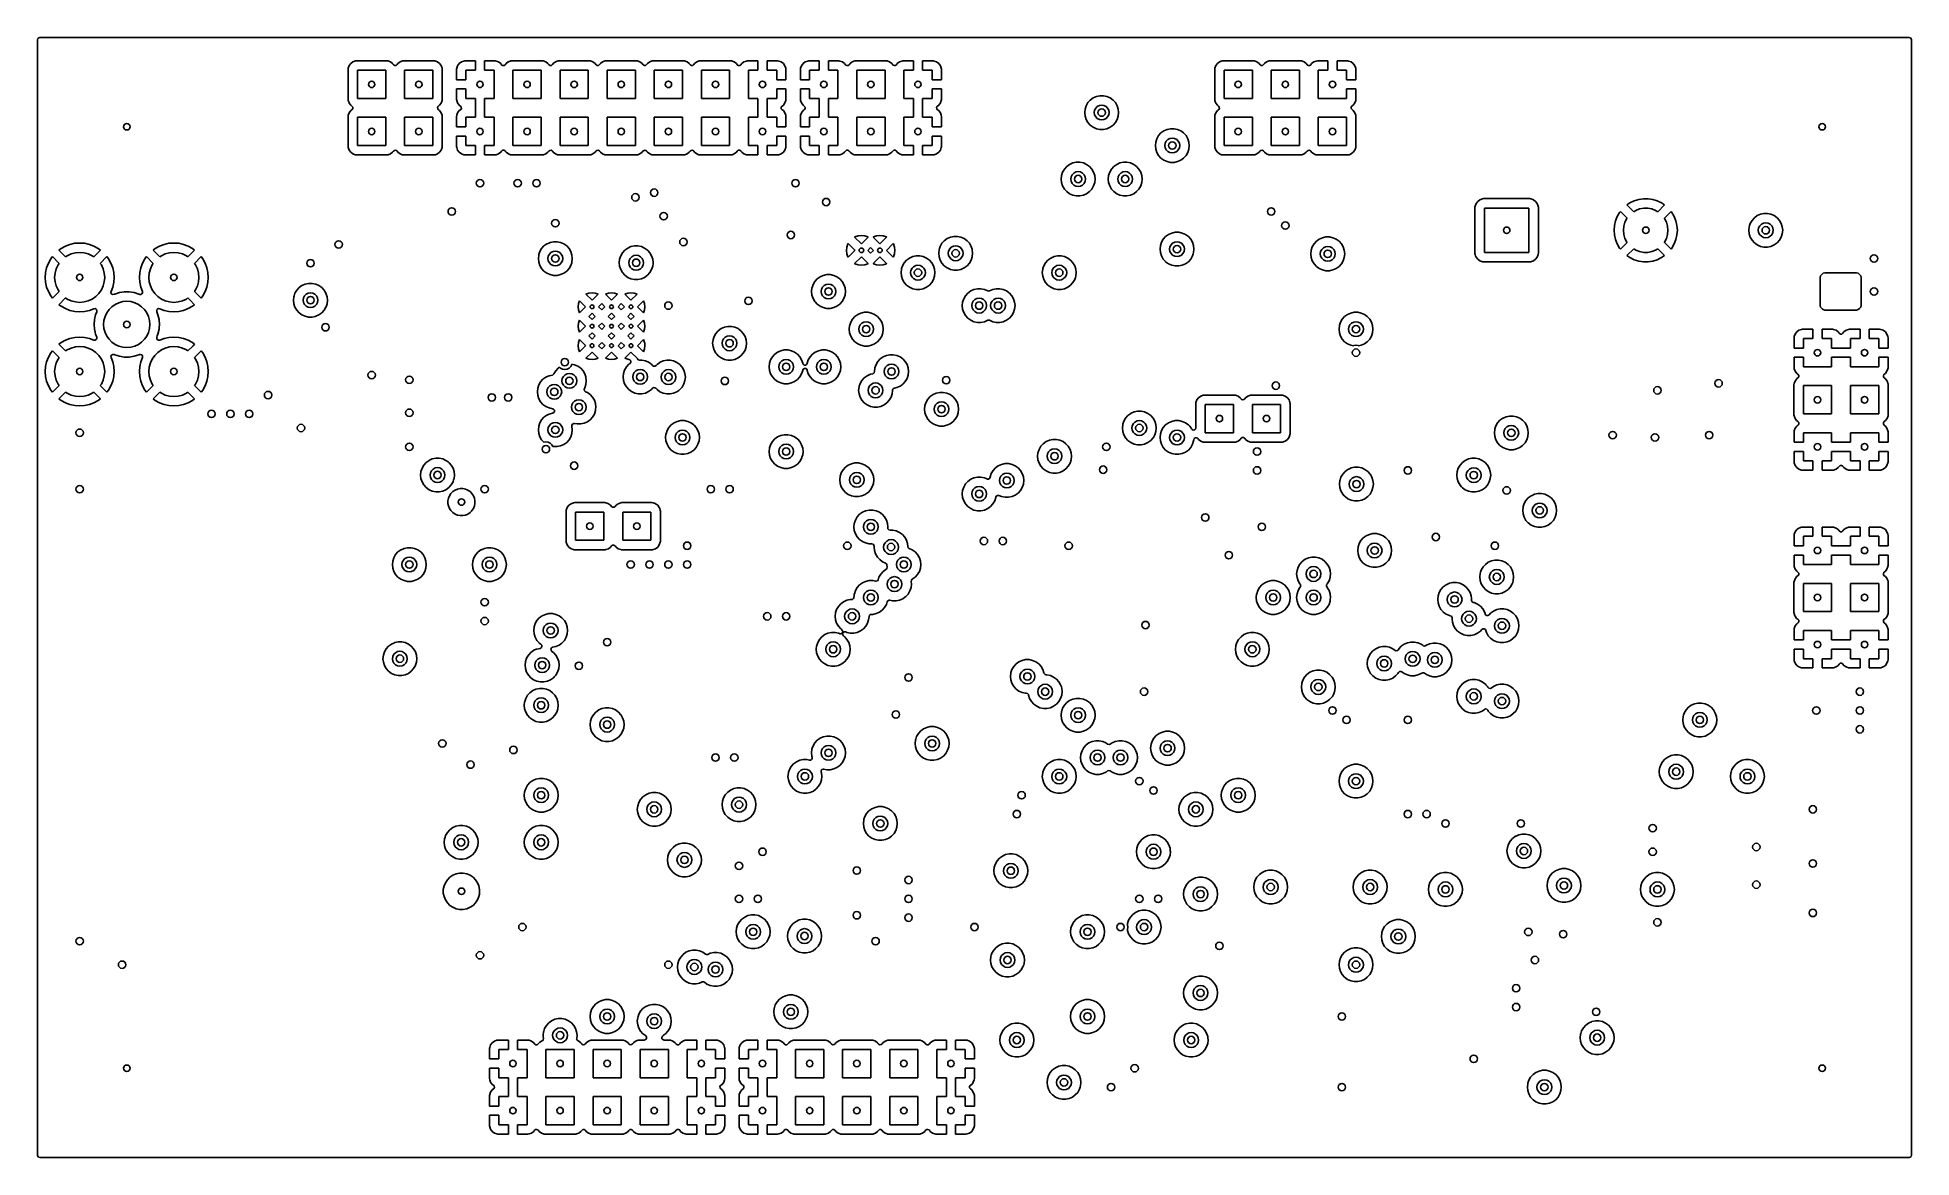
# Model space of a CAD drawing. Extents: x -2.18 to 1.8, y 0.44 to 2.81.
import ezdxf

# ---------------------------------------------------------------- set-up
doc = ezdxf.new("R2010")
doc.units = 0
doc.header["$MEASUREMENT"] = 0
doc.layers.add('BLACK', color=7, linetype='CONTINUOUS')

msp = doc.modelspace()

# ---------------------------------------------------------------- linework, layer by layer
at = {"layer": 'BLACK', "linetype": 'CONTINUOUS'}
for p, q in [((-2.1796, 2.8097), (-2.1788, 2.8123)), ((-2.1796, 2.7469), (-2.1796, 2.8097)), ((-2.1788, 2.8123), (-2.1767, 2.8141)), ((-2.1767, 2.8141), (-2.1747, 2.8146)), ((-2.1747, 2.8146), (0.9998, 2.8146)), ((0.9998, 2.8146), (1.3998, 2.8146)), ((1.3998, 2.8146), (1.7947, 2.8146)), ((1.7947, 2.8146), (1.7973, 2.8138)), ((1.7973, 2.8138), (1.7991, 2.8117)), ((1.7991, 2.8117), (1.7996, 2.8097)), ((1.7996, 2.8097), (1.7996, 0.4403)), ((-2.1796, 2.5139), (-2.1796, 2.7469)), ((-1.5198, 2.7493), (-1.52, 2.7469)), ((-1.52, 2.7469), (-1.52, 2.6831)), ((-1.5178, 2.7547), (-1.5198, 2.7493)), ((-1.5198, 2.7493), (-1.5198, 2.7493)), ((-1.5143, 2.7593), (-1.5178, 2.7547)), ((-1.5097, 2.7628), (-1.5143, 2.7593)), ((-1.5043, 2.7648), (-1.5097, 2.7628)), ((-1.5019, 2.765), (-1.5043, 2.7648)), ((-1.5043, 2.7648), (-1.5043, 2.7648)), ((-1.4381, 2.765), (-1.5019, 2.765)), ((-1.5019, 2.765), (-1.5019, 2.765)), ((-1.4357, 2.7648), (-1.4381, 2.765)), ((-1.4381, 2.765), (-1.4381, 2.765)), ((-1.4303, 2.7628), (-1.4357, 2.7648)), ((-1.4257, 2.7593), (-1.4303, 2.7628)), ((-1.4239, 2.7569), (-1.4257, 2.7593)), ((-1.4257, 2.7593), (-1.4257, 2.7593)), ((-1.4257, 2.7593), (-1.4257, 2.7593)), ((-1.4235, 2.7564), (-1.4239, 2.7569)), ((-1.421, 2.7551), (-1.4235, 2.7564)), ((-1.4183, 2.7553), (-1.421, 2.7551)), ((-1.4161, 2.7569), (-1.4183, 2.7553)), ((-1.4143, 2.7593), (-1.4161, 2.7569)), ((-1.4097, 2.7628), (-1.4143, 2.7593)), ((-1.4043, 2.7648), (-1.4097, 2.7628)), ((-1.4019, 2.765), (-1.4043, 2.7648)), ((-1.4043, 2.7648), (-1.4043, 2.7648)), ((-1.3381, 2.765), (-1.4019, 2.765)), ((-1.4019, 2.765), (-1.4019, 2.765)), ((-1.3357, 2.7648), (-1.3381, 2.765)), ((-1.3381, 2.765), (-1.3381, 2.765)), ((-1.3303, 2.7628), (-1.3357, 2.7648)), ((-1.3257, 2.7593), (-1.3303, 2.7628)), ((-1.3222, 2.7547), (-1.3257, 2.7593)), ((-1.3202, 2.7493), (-1.3222, 2.7547)), ((-1.3201, 2.7481), (-1.3202, 2.7493)), ((-1.32, 2.7469), (-1.3201, 2.7481)), ((-1.32, 2.6831), (-1.32, 2.7469)), ((-1.32, 2.7469), (-1.32, 2.7469)), ((-1.32, 2.7469), (-1.32, 2.7469)), ((-1.2894, 2.7492), (-1.2897, 2.7469)), ((-1.2897, 2.7469), (-1.2897, 2.7248)), ((-1.2875, 2.7545), (-1.2894, 2.7492)), ((-1.2894, 2.7492), (-1.2894, 2.7492)), ((-1.2841, 2.7591), (-1.2875, 2.7545)), ((-1.2875, 2.7545), (-1.2875, 2.7545)), ((-1.2795, 2.7625), (-1.2841, 2.7591)), ((-1.2841, 2.7591), (-1.2841, 2.7591)), ((-1.2742, 2.7644), (-1.2795, 2.7625)), ((-1.2795, 2.7625), (-1.2795, 2.7625)), ((-1.2719, 2.7647), (-1.2742, 2.7644)), ((-1.2742, 2.7644), (-1.2742, 2.7644)), ((-1.2498, 2.7647), (-1.2719, 2.7647)), ((-1.2498, 2.745), (-1.2498, 2.7647)), ((-1.2081, 2.7647), (-1.2302, 2.7647)), ((-1.2302, 2.7647), (-1.2302, 2.745)), ((-1.2058, 2.7644), (-1.2081, 2.7647)), ((-1.2005, 2.7625), (-1.2058, 2.7644)), ((-1.2058, 2.7644), (-1.2058, 2.7644)), ((-1.1959, 2.7591), (-1.2005, 2.7625)), ((-1.2005, 2.7625), (-1.2005, 2.7625)), ((-1.1941, 2.7566), (-1.1959, 2.7591)), ((-1.1937, 2.7561), (-1.1941, 2.7566)), ((-1.1912, 2.7548), (-1.1937, 2.7561)), ((-1.1885, 2.755), (-1.1912, 2.7548)), ((-1.1863, 2.7566), (-1.1885, 2.755)), ((-1.1843, 2.7593), (-1.1863, 2.7566)), ((-1.1801, 2.7625), (-1.1843, 2.7593)), ((-1.1843, 2.7593), (-1.1843, 2.7593)), ((-1.1843, 2.7593), (-1.1843, 2.7593)), ((-1.1797, 2.7628), (-1.1801, 2.7625)), ((-1.1743, 2.7648), (-1.1797, 2.7628)), ((-1.1719, 2.765), (-1.1743, 2.7648)), ((-1.1743, 2.7648), (-1.1743, 2.7648)), ((-1.1081, 2.765), (-1.1719, 2.765)), ((-1.1719, 2.765), (-1.1719, 2.765)), ((-1.1057, 2.7648), (-1.1081, 2.765)), ((-1.1081, 2.765), (-1.1081, 2.765)), ((-1.1003, 2.7628), (-1.1057, 2.7648)), ((-1.0957, 2.7593), (-1.1003, 2.7628)), ((-1.0939, 2.7569), (-1.0957, 2.7593)), ((-1.0957, 2.7593), (-1.0957, 2.7593)), ((-1.0957, 2.7593), (-1.0957, 2.7593)), ((-1.0935, 2.7564), (-1.0939, 2.7569)), ((-1.091, 2.7551), (-1.0935, 2.7564)), ((-1.0883, 2.7553), (-1.091, 2.7551)), ((-1.0861, 2.7569), (-1.0883, 2.7553)), ((-1.0843, 2.7593), (-1.0861, 2.7569)), ((-1.0797, 2.7628), (-1.0843, 2.7593)), ((-1.0743, 2.7648), (-1.0797, 2.7628)), ((-1.0719, 2.765), (-1.0743, 2.7648)), ((-1.0743, 2.7648), (-1.0743, 2.7648)), ((-1.0081, 2.765), (-1.0719, 2.765)), ((-1.0719, 2.765), (-1.0719, 2.765)), ((-1.0057, 2.7648), (-1.0081, 2.765)), ((-1.0081, 2.765), (-1.0081, 2.765)), ((-1.0003, 2.7628), (-1.0057, 2.7648)), ((-0.9957, 2.7593), (-1.0003, 2.7628)), ((-0.9939, 2.7569), (-0.9957, 2.7593)), ((-0.9957, 2.7593), (-0.9957, 2.7593)), ((-0.9957, 2.7593), (-0.9957, 2.7593)), ((-0.9935, 2.7564), (-0.9939, 2.7569)), ((-0.991, 2.7551), (-0.9935, 2.7564)), ((-0.9883, 2.7553), (-0.991, 2.7551)), ((-0.9861, 2.7569), (-0.9883, 2.7553)), ((-0.9843, 2.7593), (-0.9861, 2.7569)), ((-0.9797, 2.7628), (-0.9843, 2.7593)), ((-0.9743, 2.7648), (-0.9797, 2.7628)), ((-0.9719, 2.765), (-0.9743, 2.7648)), ((-0.9743, 2.7648), (-0.9743, 2.7648)), ((-0.9081, 2.765), (-0.9719, 2.765)), ((-0.9719, 2.765), (-0.9719, 2.765)), ((-0.9057, 2.7648), (-0.9081, 2.765)), ((-0.9081, 2.765), (-0.9081, 2.765)), ((-0.9003, 2.7628), (-0.9057, 2.7648)), ((-0.8957, 2.7593), (-0.9003, 2.7628)), ((-0.8939, 2.7569), (-0.8957, 2.7593)), ((-0.8957, 2.7593), (-0.8957, 2.7593)), ((-0.8957, 2.7593), (-0.8957, 2.7593)), ((-0.8935, 2.7564), (-0.8939, 2.7569)), ((-0.891, 2.7551), (-0.8935, 2.7564)), ((-0.8883, 2.7553), (-0.891, 2.7551)), ((-0.8861, 2.7569), (-0.8883, 2.7553)), ((-0.8843, 2.7593), (-0.8861, 2.7569)), ((-0.8797, 2.7628), (-0.8843, 2.7593)), ((-0.8743, 2.7648), (-0.8797, 2.7628)), ((-0.8719, 2.765), (-0.8743, 2.7648)), ((-0.8743, 2.7648), (-0.8743, 2.7648)), ((-0.8081, 2.765), (-0.8719, 2.765)), ((-0.8719, 2.765), (-0.8719, 2.765)), ((-0.8057, 2.7648), (-0.8081, 2.765)), ((-0.8081, 2.765), (-0.8081, 2.765)), ((-0.8003, 2.7628), (-0.8057, 2.7648)), ((-0.7957, 2.7593), (-0.8003, 2.7628)), ((-0.7939, 2.7569), (-0.7957, 2.7593)), ((-0.7957, 2.7593), (-0.7957, 2.7593)), ((-0.7957, 2.7593), (-0.7957, 2.7593)), ((-0.7935, 2.7564), (-0.7939, 2.7569)), ((-0.791, 2.7551), (-0.7935, 2.7564)), ((-0.7883, 2.7553), (-0.791, 2.7551)), ((-0.7861, 2.7569), (-0.7883, 2.7553)), ((-0.7843, 2.7593), (-0.7861, 2.7569)), ((-0.7797, 2.7628), (-0.7843, 2.7593)), ((-0.7743, 2.7648), (-0.7797, 2.7628)), ((-0.7719, 2.765), (-0.7743, 2.7648)), ((-0.7743, 2.7648), (-0.7743, 2.7648)), ((-0.7081, 2.765), (-0.7719, 2.765)), ((-0.7719, 2.765), (-0.7719, 2.765)), ((-0.7057, 2.7648), (-0.7081, 2.765)), ((-0.7081, 2.765), (-0.7081, 2.765)), ((-0.7003, 2.7628), (-0.7057, 2.7648)), ((-0.6957, 2.7593), (-0.7003, 2.7628)), ((-0.6937, 2.7566), (-0.6957, 2.7593)), ((-0.6932, 2.7561), (-0.6937, 2.7566)), ((-0.6908, 2.7548), (-0.6932, 2.7561)), ((-0.6881, 2.755), (-0.6908, 2.7548)), ((-0.6859, 2.7566), (-0.6881, 2.755)), ((-0.6841, 2.7591), (-0.6859, 2.7566)), ((-0.6795, 2.7625), (-0.6841, 2.7591)), ((-0.6742, 2.7644), (-0.6795, 2.7625)), ((-0.6795, 2.7625), (-0.6795, 2.7625)), ((-0.6719, 2.7647), (-0.6742, 2.7644)), ((-0.6742, 2.7644), (-0.6742, 2.7644)), ((-0.6498, 2.7647), (-0.6719, 2.7647)), ((-0.6498, 2.745), (-0.6498, 2.7647)), ((-0.6081, 2.7647), (-0.6302, 2.7647)), ((-0.6302, 2.7647), (-0.6302, 2.745)), ((-0.6058, 2.7644), (-0.6081, 2.7647)), ((-0.6005, 2.7625), (-0.6058, 2.7644)), ((-0.6058, 2.7644), (-0.6058, 2.7644)), ((-0.5959, 2.7591), (-0.6005, 2.7625)), ((-0.6005, 2.7625), (-0.6005, 2.7625)), ((-0.5925, 2.7545), (-0.5959, 2.7591)), ((-0.5959, 2.7591), (-0.5959, 2.7591)), ((-0.5906, 2.7492), (-0.5925, 2.7545)), ((-0.5925, 2.7545), (-0.5925, 2.7545)), ((-0.5903, 2.7469), (-0.5906, 2.7492)), ((-0.5906, 2.7492), (-0.5906, 2.7492)), ((-0.5903, 2.7248), (-0.5903, 2.7469)), ((-0.5903, 2.7469), (-0.5903, 2.7469)), ((-0.5594, 2.7492), (-0.5597, 2.7469)), ((-0.5597, 2.7469), (-0.5597, 2.7248)), ((-0.5575, 2.7545), (-0.5594, 2.7492)), ((-0.5594, 2.7492), (-0.5594, 2.7492)), ((-0.5541, 2.7591), (-0.5575, 2.7545)), ((-0.5575, 2.7545), (-0.5575, 2.7545)), ((-0.5495, 2.7625), (-0.5541, 2.7591)), ((-0.5541, 2.7591), (-0.5541, 2.7591)), ((-0.5442, 2.7644), (-0.5495, 2.7625)), ((-0.5495, 2.7625), (-0.5495, 2.7625)), ((-0.5419, 2.7647), (-0.5442, 2.7644)), ((-0.5442, 2.7644), (-0.5442, 2.7644)), ((-0.5198, 2.7647), (-0.5419, 2.7647)), ((-0.5198, 2.745), (-0.5198, 2.7647)), ((-0.4781, 2.7647), (-0.5002, 2.7647)), ((-0.5002, 2.7647), (-0.5002, 2.745)), ((-0.4758, 2.7644), (-0.4781, 2.7647)), ((-0.4705, 2.7625), (-0.4758, 2.7644)), ((-0.4758, 2.7644), (-0.4758, 2.7644)), ((-0.4659, 2.7591), (-0.4705, 2.7625)), ((-0.4705, 2.7625), (-0.4705, 2.7625)), ((-0.4641, 2.7566), (-0.4659, 2.7591)), ((-0.4637, 2.7561), (-0.4641, 2.7566)), ((-0.4612, 2.7548), (-0.4637, 2.7561)), ((-0.4585, 2.755), (-0.4612, 2.7548)), ((-0.4563, 2.7566), (-0.4585, 2.755)), ((-0.4543, 2.7593), (-0.4563, 2.7566)), ((-0.4501, 2.7625), (-0.4543, 2.7593)), ((-0.4543, 2.7593), (-0.4543, 2.7593)), ((-0.4543, 2.7593), (-0.4543, 2.7593)), ((-0.4497, 2.7628), (-0.4501, 2.7625)), ((-0.4443, 2.7648), (-0.4497, 2.7628)), ((-0.4419, 2.765), (-0.4443, 2.7648)), ((-0.4443, 2.7648), (-0.4443, 2.7648)), ((-0.3781, 2.765), (-0.4419, 2.765)), ((-0.4419, 2.765), (-0.4419, 2.765)), ((-0.3757, 2.7648), (-0.3781, 2.765)), ((-0.3781, 2.765), (-0.3781, 2.765)), ((-0.3703, 2.7628), (-0.3757, 2.7648)), ((-0.3657, 2.7593), (-0.3703, 2.7628)), ((-0.3637, 2.7566), (-0.3657, 2.7593)), ((-0.3632, 2.7561), (-0.3637, 2.7566)), ((-0.3608, 2.7548), (-0.3632, 2.7561)), ((-0.3581, 2.755), (-0.3608, 2.7548)), ((-0.3559, 2.7566), (-0.3581, 2.755)), ((-0.3541, 2.7591), (-0.3559, 2.7566)), ((-0.3495, 2.7625), (-0.3541, 2.7591)), ((-0.3442, 2.7644), (-0.3495, 2.7625)), ((-0.3495, 2.7625), (-0.3495, 2.7625)), ((-0.3419, 2.7647), (-0.3442, 2.7644)), ((-0.3442, 2.7644), (-0.3442, 2.7644)), ((-0.3198, 2.7647), (-0.3419, 2.7647)), ((-0.3198, 2.745), (-0.3198, 2.7647)), ((-0.2781, 2.7647), (-0.3002, 2.7647)), ((-0.3002, 2.7647), (-0.3002, 2.745)), ((-0.2758, 2.7644), (-0.2781, 2.7647)), ((-0.2705, 2.7625), (-0.2758, 2.7644)), ((-0.2758, 2.7644), (-0.2758, 2.7644)), ((-0.2659, 2.7591), (-0.2705, 2.7625)), ((-0.2705, 2.7625), (-0.2705, 2.7625)), ((-0.2625, 2.7545), (-0.2659, 2.7591)), ((-0.2659, 2.7591), (-0.2659, 2.7591)), ((-0.2606, 2.7492), (-0.2625, 2.7545)), ((-0.2625, 2.7545), (-0.2625, 2.7545)), ((-0.2606, 2.7492), (-0.2606, 2.7492)), ((-0.2603, 2.7469), (-0.2606, 2.7492)), ((-0.2603, 2.7248), (-0.2603, 2.7469)), ((-0.2603, 2.7469), (-0.2603, 2.7469)), ((-0.2603, 2.7469), (-0.2603, 2.7469)), ((0.3202, 2.7493), (0.32, 2.7469)), ((0.32, 2.7469), (0.32, 2.6831)), ((0.3222, 2.7547), (0.3202, 2.7493)), ((0.3202, 2.7493), (0.3202, 2.7493)), ((0.3257, 2.7593), (0.3222, 2.7547)), ((0.3303, 2.7628), (0.3257, 2.7593)), ((0.3357, 2.7648), (0.3303, 2.7628)), ((0.3381, 2.765), (0.3357, 2.7648)), ((0.3357, 2.7648), (0.3357, 2.7648)), ((0.4019, 2.765), (0.3381, 2.765)), ((0.3381, 2.765), (0.3381, 2.765)), ((0.4043, 2.7648), (0.4019, 2.765)), ((0.4019, 2.765), (0.4019, 2.765)), ((0.4097, 2.7628), (0.4043, 2.7648)), ((0.4143, 2.7593), (0.4097, 2.7628)), ((0.4161, 2.7569), (0.4143, 2.7593)), ((0.4143, 2.7593), (0.4143, 2.7593)), ((0.4143, 2.7593), (0.4143, 2.7593)), ((0.4165, 2.7564), (0.4161, 2.7569)), ((0.419, 2.7551), (0.4165, 2.7564)), ((0.4217, 2.7553), (0.419, 2.7551)), ((0.4239, 2.7569), (0.4217, 2.7553)), ((0.4257, 2.7593), (0.4239, 2.7569)), ((0.4303, 2.7628), (0.4257, 2.7593)), ((0.4357, 2.7648), (0.4303, 2.7628)), ((0.4381, 2.765), (0.4357, 2.7648)), ((0.4357, 2.7648), (0.4357, 2.7648)), ((0.5019, 2.765), (0.4381, 2.765)), ((0.4381, 2.765), (0.4381, 2.765)), ((0.5043, 2.7648), (0.5019, 2.765)), ((0.5019, 2.765), (0.5019, 2.765)), ((0.5097, 2.7628), (0.5043, 2.7648)), ((0.5143, 2.7593), (0.5097, 2.7628)), ((0.5163, 2.7566), (0.5143, 2.7593)), ((0.5168, 2.7561), (0.5163, 2.7566)), ((0.5192, 2.7548), (0.5168, 2.7561)), ((0.5219, 2.755), (0.5192, 2.7548)), ((0.5241, 2.7566), (0.5219, 2.755)), ((0.5259, 2.7591), (0.5241, 2.7566)), ((0.5305, 2.7625), (0.5259, 2.7591)), ((0.5358, 2.7644), (0.5305, 2.7625)), ((0.5305, 2.7625), (0.5305, 2.7625)), ((0.5381, 2.7647), (0.5358, 2.7644)), ((0.5358, 2.7644), (0.5358, 2.7644)), ((0.5602, 2.7647), (0.5381, 2.7647)), ((0.5602, 2.745), (0.5602, 2.7647)), ((0.6019, 2.7647), (0.5798, 2.7647)), ((0.5798, 2.7647), (0.5798, 2.745)), ((0.6042, 2.7644), (0.6019, 2.7647)), ((0.6095, 2.7625), (0.6042, 2.7644)), ((0.6042, 2.7644), (0.6042, 2.7644)), ((0.6141, 2.7591), (0.6095, 2.7625)), ((0.6095, 2.7625), (0.6095, 2.7625)), ((0.6175, 2.7545), (0.6141, 2.7591)), ((0.6141, 2.7591), (0.6141, 2.7591)), ((0.6194, 2.7492), (0.6175, 2.7545)), ((0.6175, 2.7545), (0.6175, 2.7545)), ((0.6197, 2.7469), (0.6194, 2.7492)), ((0.6194, 2.7492), (0.6194, 2.7492)), ((0.6197, 2.7248), (0.6197, 2.7469)), ((0.6197, 2.7469), (0.6197, 2.7469)), ((-1.5, 2.685), (-1.5, 2.745)), ((-1.5, 2.745), (-1.44, 2.745)), ((-1.44, 2.745), (-1.44, 2.685)), ((-1.4, 2.685), (-1.4, 2.745)), ((-1.4, 2.745), (-1.34, 2.745)), ((-1.34, 2.745), (-1.34, 2.685)), ((-1.2897, 2.7248), (-1.27, 2.7248)), ((-1.27, 2.7248), (-1.27, 2.745)), ((-1.27, 2.745), (-1.2498, 2.745)), ((-1.2302, 2.745), (-1.21, 2.745)), ((-1.21, 2.745), (-1.21, 2.685)), ((-1.17, 2.685), (-1.17, 2.745)), ((-1.17, 2.745), (-1.11, 2.745)), ((-1.11, 2.745), (-1.11, 2.685)), ((-1.07, 2.685), (-1.07, 2.745)), ((-1.07, 2.745), (-1.01, 2.745)), ((-1.01, 2.745), (-1.01, 2.685)), ((-0.97, 2.685), (-0.97, 2.745)), ((-0.97, 2.745), (-0.91, 2.745)), ((-0.91, 2.745), (-0.91, 2.685)), ((-0.87, 2.685), (-0.87, 2.745)), ((-0.87, 2.745), (-0.81, 2.745)), ((-0.81, 2.745), (-0.81, 2.685)), ((-0.77, 2.685), (-0.77, 2.745)), ((-0.77, 2.745), (-0.71, 2.745)), ((-0.71, 2.745), (-0.71, 2.685)), ((-0.67, 2.685), (-0.67, 2.745)), ((-0.67, 2.745), (-0.6498, 2.745)), ((-0.6302, 2.745), (-0.61, 2.745)), ((-0.61, 2.745), (-0.61, 2.7248)), ((-0.61, 2.7248), (-0.5903, 2.7248)), ((-0.5597, 2.7248), (-0.54, 2.7248)), ((-0.54, 2.7248), (-0.54, 2.745)), ((-0.54, 2.745), (-0.5198, 2.745)), ((-0.5002, 2.745), (-0.48, 2.745)), ((-0.48, 2.745), (-0.48, 2.685)), ((-0.44, 2.685), (-0.44, 2.745)), ((-0.44, 2.745), (-0.38, 2.745)), ((-0.38, 2.745), (-0.38, 2.685)), ((-0.34, 2.685), (-0.34, 2.745)), ((-0.34, 2.745), (-0.3198, 2.745)), ((-0.3002, 2.745), (-0.28, 2.745)), ((-0.28, 2.745), (-0.28, 2.7248)), ((-0.28, 2.7248), (-0.2603, 2.7248)), ((0.34, 2.685), (0.34, 2.745)), ((0.34, 2.745), (0.4, 2.745)), ((0.4, 2.745), (0.4, 2.685)), ((0.44, 2.685), (0.44, 2.745)), ((0.44, 2.745), (0.5, 2.745)), ((0.5, 2.745), (0.5, 2.685)), ((0.54, 2.685), (0.54, 2.745)), ((0.54, 2.745), (0.5602, 2.745)), ((0.5798, 2.745), (0.6, 2.745)), ((0.6, 2.745), (0.6, 2.7248)), ((0.6, 2.7248), (0.6197, 2.7248)), ((-1.52, 2.6831), (-1.5198, 2.6807)), ((-1.5198, 2.6807), (-1.5198, 2.6807)), ((-1.5198, 2.6807), (-1.5181, 2.6761)), ((-1.5181, 2.6761), (-1.5178, 2.6753)), ((-1.5178, 2.6753), (-1.5143, 2.6707)), ((-1.5143, 2.6707), (-1.5143, 2.6707)), ((-1.5143, 2.6707), (-1.5143, 2.6707)), ((-1.5143, 2.6707), (-1.5119, 2.6689)), ((-1.5119, 2.6689), (-1.5103, 2.6667)), ((-1.5103, 2.6667), (-1.5101, 2.664)), ((-1.44, 2.685), (-1.5, 2.685)), ((-1.34, 2.685), (-1.4, 2.685)), ((-1.3299, 2.666), (-1.3286, 2.6685)), ((-1.3286, 2.6685), (-1.3281, 2.6689)), ((-1.3281, 2.6689), (-1.3257, 2.6707)), ((-1.3257, 2.6707), (-1.3222, 2.6753)), ((-1.3222, 2.6753), (-1.3202, 2.6807)), ((-1.3202, 2.6807), (-1.3201, 2.682)), ((-1.3201, 2.682), (-1.32, 2.6831)), ((-1.32, 2.6831), (-1.32, 2.6831)), ((-1.2897, 2.7052), (-1.2897, 2.6831)), ((-1.27, 2.7052), (-1.2897, 2.7052)), ((-1.2897, 2.6831), (-1.2894, 2.6808)), ((-1.2894, 2.6808), (-1.2894, 2.6808)), ((-1.2894, 2.6808), (-1.2875, 2.6755)), ((-1.2875, 2.6755), (-1.2875, 2.6755)), ((-1.2875, 2.6755), (-1.2841, 2.6709)), ((-1.2841, 2.6709), (-1.2814, 2.6689)), ((-1.2814, 2.6689), (-1.2797, 2.6667)), ((-1.2797, 2.6667), (-1.2795, 2.664)), ((-1.27, 2.685), (-1.27, 2.7052)), ((-1.2498, 2.685), (-1.27, 2.685)), ((-1.2498, 2.645), (-1.2498, 2.685)), ((-1.21, 2.685), (-1.2302, 2.685)), ((-1.2302, 2.685), (-1.2302, 2.645)), ((-1.11, 2.685), (-1.17, 2.685)), ((-1.01, 2.685), (-1.07, 2.685)), ((-0.91, 2.685), (-0.97, 2.685)), ((-0.81, 2.685), (-0.87, 2.685)), ((-0.71, 2.685), (-0.77, 2.685)), ((-0.6498, 2.685), (-0.67, 2.685)), ((-0.6498, 2.645), (-0.6498, 2.685)), ((-0.61, 2.685), (-0.6302, 2.685)), ((-0.6302, 2.685), (-0.6302, 2.645)), ((-0.5903, 2.7052), (-0.61, 2.7052)), ((-0.61, 2.7052), (-0.61, 2.685)), ((-0.6005, 2.666), (-0.5992, 2.6685)), ((-0.5992, 2.6685), (-0.5986, 2.6689)), ((-0.5986, 2.6689), (-0.5959, 2.6709)), ((-0.5959, 2.6709), (-0.5925, 2.6755)), ((-0.5925, 2.6755), (-0.5906, 2.6808)), ((-0.5925, 2.6755), (-0.5925, 2.6755)), ((-0.5906, 2.6808), (-0.5903, 2.6831)), ((-0.5906, 2.6808), (-0.5906, 2.6808)), ((-0.5903, 2.6831), (-0.5903, 2.7052)), ((-0.5903, 2.6831), (-0.5903, 2.6831)), ((-0.5597, 2.7052), (-0.5597, 2.6831)), ((-0.54, 2.7052), (-0.5597, 2.7052)), ((-0.5597, 2.6831), (-0.5594, 2.6808)), ((-0.5594, 2.6808), (-0.5594, 2.6808)), ((-0.5594, 2.6808), (-0.5575, 2.6755)), ((-0.5575, 2.6755), (-0.5575, 2.6755)), ((-0.5575, 2.6755), (-0.5541, 2.6709)), ((-0.5541, 2.6709), (-0.5514, 2.6689)), ((-0.5514, 2.6689), (-0.5497, 2.6667)), ((-0.5497, 2.6667), (-0.5495, 2.664)), ((-0.54, 2.685), (-0.54, 2.7052)), ((-0.5198, 2.685), (-0.54, 2.685)), ((-0.5198, 2.645), (-0.5198, 2.685)), ((-0.48, 2.685), (-0.5002, 2.685)), ((-0.5002, 2.685), (-0.5002, 2.645)), ((-0.38, 2.685), (-0.44, 2.685)), ((-0.3198, 2.685), (-0.34, 2.685)), ((-0.3198, 2.645), (-0.3198, 2.685)), ((-0.28, 2.685), (-0.3002, 2.685)), ((-0.3002, 2.685), (-0.3002, 2.645)), ((-0.2603, 2.7052), (-0.28, 2.7052)), ((-0.28, 2.7052), (-0.28, 2.685)), ((-0.2705, 2.666), (-0.2692, 2.6685)), ((-0.2692, 2.6685), (-0.2686, 2.6689)), ((-0.2686, 2.6689), (-0.2659, 2.6709)), ((-0.2659, 2.6709), (-0.2625, 2.6755)), ((-0.2625, 2.6755), (-0.2606, 2.6808)), ((-0.2625, 2.6755), (-0.2625, 2.6755)), ((-0.2606, 2.6808), (-0.2603, 2.6831)), ((-0.2606, 2.6808), (-0.2606, 2.6808)), ((-0.2603, 2.6831), (-0.2603, 2.7052)), ((-0.2603, 2.6831), (-0.2603, 2.6831)), ((0.0471, 2.6696), (0.0448, 2.6625)), ((0.0509, 2.6761), (0.0471, 2.6696)), ((0.0471, 2.6696), (0.0471, 2.6696)), ((0.0559, 2.6817), (0.0509, 2.6761)), ((0.062, 2.6861), (0.0559, 2.6817)), ((0.0689, 2.6892), (0.062, 2.6861)), ((0.0673, 2.6643), (0.0707, 2.6677)), ((0.0762, 2.6908), (0.0689, 2.6892)), ((0.0707, 2.6677), (0.0751, 2.67)), ((0.0751, 2.67), (0.08, 2.6707)), ((0.0838, 2.6908), (0.0762, 2.6908)), ((0.08, 2.6707), (0.0849, 2.67)), ((0.0911, 2.6892), (0.0838, 2.6908)), ((0.0849, 2.67), (0.0893, 2.6677)), ((0.0893, 2.6677), (0.0927, 2.6643)), ((0.098, 2.6861), (0.0911, 2.6892)), ((0.0911, 2.6892), (0.0911, 2.6892)), ((0.1041, 2.6817), (0.098, 2.6861)), ((0.1091, 2.6761), (0.1041, 2.6817)), ((0.1129, 2.6696), (0.1091, 2.6761)), ((0.1152, 2.6625), (0.1129, 2.6696)), ((0.32, 2.6831), (0.3202, 2.6807)), ((0.3202, 2.6807), (0.3202, 2.6807)), ((0.3202, 2.6807), (0.3219, 2.6761)), ((0.3219, 2.6761), (0.3222, 2.6753)), ((0.3222, 2.6753), (0.3257, 2.6707)), ((0.3257, 2.6707), (0.3257, 2.6707)), ((0.3257, 2.6707), (0.3257, 2.6707)), ((0.3257, 2.6707), (0.3281, 2.6689)), ((0.3281, 2.6689), (0.3297, 2.6667)), ((0.3297, 2.6667), (0.3299, 2.664)), ((0.4, 2.685), (0.34, 2.685)), ((0.5, 2.685), (0.44, 2.685)), ((0.6, 2.685), (0.54, 2.685)), ((0.6197, 2.7052), (0.6, 2.7052)), ((0.6, 2.7052), (0.6, 2.685)), ((0.6098, 2.6662), (0.6111, 2.6687)), ((0.61, 2.6635), (0.6098, 2.6662)), ((0.6111, 2.6687), (0.6116, 2.6691)), ((0.6116, 2.6691), (0.6141, 2.6709)), ((0.6141, 2.6709), (0.6175, 2.6755)), ((0.6141, 2.6709), (0.6141, 2.6709)), ((0.6175, 2.6755), (0.6194, 2.6808)), ((0.6175, 2.6755), (0.6175, 2.6755)), ((0.6194, 2.6808), (0.6197, 2.6831)), ((0.6194, 2.6808), (0.6194, 2.6808)), ((0.6197, 2.6831), (0.6197, 2.7052)), ((0.6197, 2.6831), (0.6197, 2.6831)), ((-1.5198, 2.6493), (-1.52, 2.6469)), ((-1.52, 2.6469), (-1.52, 2.5831)), ((-1.5178, 2.6547), (-1.5198, 2.6493)), ((-1.5198, 2.6493), (-1.5198, 2.6493)), ((-1.5143, 2.6593), (-1.5178, 2.6547)), ((-1.5119, 2.6611), (-1.5143, 2.6593)), ((-1.5114, 2.6615), (-1.5119, 2.6611)), ((-1.5101, 2.664), (-1.5114, 2.6615)), ((-1.5, 2.585), (-1.5, 2.645)), ((-1.5, 2.645), (-1.44, 2.645)), ((-1.44, 2.645), (-1.44, 2.585)), ((-1.4, 2.585), (-1.4, 2.645)), ((-1.4, 2.645), (-1.34, 2.645)), ((-1.34, 2.645), (-1.34, 2.585)), ((-1.3297, 2.6633), (-1.3299, 2.666)), ((-1.3281, 2.6611), (-1.3297, 2.6633)), ((-1.3257, 2.6593), (-1.3281, 2.6611)), ((-1.3222, 2.6547), (-1.3257, 2.6593)), ((-1.3202, 2.6493), (-1.3222, 2.6547)), ((-1.3201, 2.6481), (-1.3202, 2.6493)), ((-1.32, 2.6469), (-1.3201, 2.6481)), ((-1.32, 2.5831), (-1.32, 2.6469)), ((-1.32, 2.6469), (-1.32, 2.6469)), ((-1.2894, 2.6492), (-1.2897, 2.6469)), ((-1.2897, 2.6469), (-1.2897, 2.6248)), ((-1.2875, 2.6545), (-1.2894, 2.6492)), ((-1.2894, 2.6492), (-1.2894, 2.6492)), ((-1.2841, 2.6591), (-1.2875, 2.6545)), ((-1.2875, 2.6545), (-1.2875, 2.6545)), ((-1.2814, 2.6611), (-1.2841, 2.6591)), ((-1.2808, 2.6615), (-1.2814, 2.6611)), ((-1.2795, 2.664), (-1.2808, 2.6615)), ((-1.27, 2.6248), (-1.27, 2.645)), ((-1.27, 2.645), (-1.2498, 2.645)), ((-1.2302, 2.645), (-1.21, 2.645)), ((-1.21, 2.645), (-1.21, 2.585)), ((-1.17, 2.585), (-1.17, 2.645)), ((-1.17, 2.645), (-1.11, 2.645)), ((-1.11, 2.645), (-1.11, 2.585)), ((-1.07, 2.585), (-1.07, 2.645)), ((-1.07, 2.645), (-1.01, 2.645)), ((-1.01, 2.645), (-1.01, 2.585)), ((-0.97, 2.585), (-0.97, 2.645)), ((-0.97, 2.645), (-0.91, 2.645)), ((-0.91, 2.645), (-0.91, 2.585)), ((-0.87, 2.585), (-0.87, 2.645)), ((-0.87, 2.645), (-0.81, 2.645)), ((-0.81, 2.645), (-0.81, 2.585)), ((-0.77, 2.585), (-0.77, 2.645)), ((-0.77, 2.645), (-0.71, 2.645)), ((-0.71, 2.645), (-0.71, 2.585)), ((-0.67, 2.585), (-0.67, 2.645)), ((-0.67, 2.645), (-0.6498, 2.645)), ((-0.6302, 2.645), (-0.61, 2.645)), ((-0.61, 2.645), (-0.61, 2.6248)), ((-0.6003, 2.6633), (-0.6005, 2.666)), ((-0.5986, 2.6611), (-0.6003, 2.6633)), ((-0.5959, 2.6591), (-0.5986, 2.6611)), ((-0.5925, 2.6545), (-0.5959, 2.6591)), ((-0.5906, 2.6492), (-0.5925, 2.6545)), ((-0.5925, 2.6545), (-0.5925, 2.6545)), ((-0.5903, 2.6469), (-0.5906, 2.6492)), ((-0.5906, 2.6492), (-0.5906, 2.6492)), ((-0.5903, 2.6248), (-0.5903, 2.6469)), ((-0.5903, 2.6469), (-0.5903, 2.6469)), ((-0.5594, 2.6492), (-0.5597, 2.6469)), ((-0.5597, 2.6469), (-0.5597, 2.6248)), ((-0.5575, 2.6545), (-0.5594, 2.6492)), ((-0.5594, 2.6492), (-0.5594, 2.6492)), ((-0.5541, 2.6591), (-0.5575, 2.6545)), ((-0.5575, 2.6545), (-0.5575, 2.6545)), ((-0.5514, 2.6611), (-0.5541, 2.6591)), ((-0.5508, 2.6615), (-0.5514, 2.6611)), ((-0.5495, 2.664), (-0.5508, 2.6615)), ((-0.54, 2.6248), (-0.54, 2.645)), ((-0.54, 2.645), (-0.5198, 2.645)), ((-0.5002, 2.645), (-0.48, 2.645)), ((-0.48, 2.645), (-0.48, 2.585)), ((-0.44, 2.585), (-0.44, 2.645)), ((-0.44, 2.645), (-0.38, 2.645)), ((-0.38, 2.645), (-0.38, 2.585)), ((-0.34, 2.585), (-0.34, 2.645)), ((-0.34, 2.645), (-0.3198, 2.645)), ((-0.3002, 2.645), (-0.28, 2.645)), ((-0.28, 2.645), (-0.28, 2.6248)), ((-0.2703, 2.6633), (-0.2705, 2.666)), ((-0.2686, 2.6611), (-0.2703, 2.6633)), ((-0.2659, 2.6591), (-0.2686, 2.6611)), ((-0.2629, 2.655), (-0.2659, 2.6591)), ((-0.2625, 2.6545), (-0.2629, 2.655)), ((-0.2606, 2.6492), (-0.2625, 2.6545)), ((-0.2625, 2.6545), (-0.2625, 2.6545)), ((-0.2603, 2.6469), (-0.2606, 2.6492)), ((-0.2606, 2.6492), (-0.2606, 2.6492)), ((-0.2603, 2.6248), (-0.2603, 2.6469)), ((-0.2603, 2.6469), (-0.2603, 2.6469)), ((0.0448, 2.6625), (0.044, 2.655)), ((0.044, 2.655), (0.0448, 2.6475)), ((0.0448, 2.6625), (0.0448, 2.6625)), ((0.0448, 2.6475), (0.0448, 2.6475)), ((0.0448, 2.6475), (0.0471, 2.6404)), ((0.0471, 2.6404), (0.0471, 2.6404)), ((0.0471, 2.6404), (0.0509, 2.6339)), ((0.0509, 2.6339), (0.0559, 2.6283)), ((0.0559, 2.6283), (0.062, 2.6239)), ((0.0643, 2.655), (0.065, 2.6599)), ((0.065, 2.6501), (0.0643, 2.655)), ((0.065, 2.6599), (0.0673, 2.6643)), ((0.0673, 2.6457), (0.065, 2.6501)), ((0.0707, 2.6423), (0.0673, 2.6457)), ((0.0751, 2.64), (0.0707, 2.6423)), ((0.08, 2.6393), (0.0751, 2.64)), ((0.0849, 2.64), (0.08, 2.6393)), ((0.0893, 2.6423), (0.0849, 2.64)), ((0.0927, 2.6457), (0.0893, 2.6423)), ((0.0927, 2.6643), (0.095, 2.6599)), ((0.095, 2.6501), (0.0927, 2.6457)), ((0.095, 2.6599), (0.0957, 2.655)), ((0.0957, 2.655), (0.095, 2.6501)), ((0.098, 2.6239), (0.1041, 2.6283)), ((0.1041, 2.6283), (0.1091, 2.6339)), ((0.1091, 2.6339), (0.1129, 2.6404)), ((0.1129, 2.6404), (0.1152, 2.6475)), ((0.116, 2.655), (0.1152, 2.6625)), ((0.1152, 2.6475), (0.116, 2.655)), ((0.3202, 2.6493), (0.32, 2.6469)), ((0.32, 2.6469), (0.32, 2.5831)), ((0.3222, 2.6547), (0.3202, 2.6493)), ((0.3202, 2.6493), (0.3202, 2.6493)), ((0.3257, 2.6593), (0.3222, 2.6547)), ((0.3281, 2.6611), (0.3257, 2.6593)), ((0.3286, 2.6615), (0.3281, 2.6611)), ((0.3299, 2.664), (0.3286, 2.6615)), ((0.34, 2.585), (0.34, 2.645)), ((0.34, 2.645), (0.4, 2.645)), ((0.4, 2.645), (0.4, 2.585)), ((0.44, 2.585), (0.44, 2.645)), ((0.44, 2.645), (0.5, 2.645)), ((0.5, 2.645), (0.5, 2.585)), ((0.54, 2.585), (0.54, 2.645)), ((0.54, 2.645), (0.6, 2.645)), ((0.6, 2.645), (0.6, 2.585)), ((0.6116, 2.6613), (0.61, 2.6635)), ((0.6143, 2.6593), (0.6116, 2.6613)), ((0.6178, 2.6547), (0.6143, 2.6593)), ((0.6198, 2.6493), (0.6178, 2.6547)), ((0.6199, 2.6481), (0.6198, 2.6493)), ((0.62, 2.6469), (0.6199, 2.6481)), ((0.62, 2.5831), (0.62, 2.6469)), ((0.62, 2.6469), (0.62, 2.6469)), ((-1.2897, 2.6248), (-1.27, 2.6248)), ((-1.2897, 2.6052), (-1.2897, 2.5831)), ((-1.27, 2.6052), (-1.2897, 2.6052)), ((-1.27, 2.585), (-1.27, 2.6052)), ((-0.61, 2.6248), (-0.5903, 2.6248)), ((-0.5903, 2.6052), (-0.61, 2.6052)), ((-0.61, 2.6052), (-0.61, 2.585)), ((-0.5903, 2.5831), (-0.5903, 2.6052)), ((-0.5597, 2.6248), (-0.54, 2.6248)), ((-0.5597, 2.6052), (-0.5597, 2.5831)), ((-0.54, 2.6052), (-0.5597, 2.6052)), ((-0.54, 2.585), (-0.54, 2.6052)), ((-0.28, 2.6248), (-0.2603, 2.6248)), ((-0.2603, 2.6052), (-0.28, 2.6052)), ((-0.28, 2.6052), (-0.28, 2.585)), ((-0.2603, 2.585), (-0.2603, 2.6052)), ((0.062, 2.6239), (0.0689, 2.6208)), ((0.0689, 2.6208), (0.0762, 2.6192)), ((0.0762, 2.6192), (0.0838, 2.6192)), ((0.0838, 2.6192), (0.0911, 2.6208)), ((0.0911, 2.6208), (0.098, 2.6239)), ((0.1948, 2.5925), (0.194, 2.585)), ((0.1971, 2.5996), (0.1948, 2.5925)), ((0.1948, 2.5925), (0.1948, 2.5925)), ((0.2009, 2.6061), (0.1971, 2.5996)), ((0.1971, 2.5996), (0.1971, 2.5996)), ((0.2059, 2.6117), (0.2009, 2.6061)), ((0.212, 2.6161), (0.2059, 2.6117)), ((0.2189, 2.6192), (0.212, 2.6161)), ((0.2143, 2.585), (0.215, 2.5899)), ((0.215, 2.5899), (0.2173, 2.5943)), ((0.2173, 2.5943), (0.2207, 2.5977)), ((0.2262, 2.6208), (0.2189, 2.6192)), ((0.2207, 2.5977), (0.2251, 2.6)), ((0.2251, 2.6), (0.23, 2.6007)), ((0.2338, 2.6208), (0.2262, 2.6208)), ((0.23, 2.6007), (0.2349, 2.6)), ((0.2411, 2.6192), (0.2338, 2.6208)), ((0.2349, 2.6), (0.2393, 2.5977)), ((0.2393, 2.5977), (0.2427, 2.5943)), ((0.248, 2.6161), (0.2411, 2.6192)), ((0.2411, 2.6192), (0.2411, 2.6192)), ((0.2427, 2.5943), (0.245, 2.5899)), ((0.245, 2.5899), (0.2457, 2.585)), ((0.2541, 2.6117), (0.248, 2.6161)), ((0.2591, 2.6061), (0.2541, 2.6117)), ((0.2629, 2.5996), (0.2591, 2.6061)), ((0.2652, 2.5925), (0.2629, 2.5996)), ((0.266, 2.585), (0.2652, 2.5925)), ((-1.52, 2.5831), (-1.5198, 2.5807)), ((-1.5198, 2.5807), (-1.5198, 2.5807)), ((-1.5198, 2.5807), (-1.5186, 2.5775)), ((-1.5186, 2.5775), (-1.5178, 2.5753)), ((-1.5178, 2.5753), (-1.5143, 2.5707)), ((-1.5143, 2.5707), (-1.5097, 2.5672)), ((-1.5097, 2.5672), (-1.5052, 2.5656)), ((-1.5052, 2.5656), (-1.5045, 2.5653)), ((-1.5045, 2.5653), (-1.5043, 2.5652)), ((-1.5043, 2.5652), (-1.5032, 2.5651)), ((-1.5032, 2.5651), (-1.5019, 2.565)), ((-1.5019, 2.565), (-1.5019, 2.565)), ((-1.5019, 2.565), (-1.4381, 2.565)), ((-1.44, 2.585), (-1.5, 2.585)), ((-1.4381, 2.565), (-1.437, 2.5651)), ((-1.4381, 2.565), (-1.4381, 2.565)), ((-1.437, 2.5651), (-1.4357, 2.5652)), ((-1.4357, 2.5652), (-1.4355, 2.5653)), ((-1.4355, 2.5653), (-1.4348, 2.5656)), ((-1.4348, 2.5656), (-1.4303, 2.5672)), ((-1.4303, 2.5672), (-1.4257, 2.5707)), ((-1.4257, 2.5707), (-1.4239, 2.5731)), ((-1.4239, 2.5731), (-1.4217, 2.5747)), ((-1.4217, 2.5747), (-1.419, 2.5749)), ((-1.419, 2.5749), (-1.4165, 2.5736)), ((-1.4165, 2.5736), (-1.4161, 2.5731)), ((-1.4161, 2.5731), (-1.4143, 2.5707)), ((-1.4143, 2.5707), (-1.4097, 2.5672)), ((-1.4097, 2.5672), (-1.4052, 2.5656)), ((-1.4052, 2.5656), (-1.4045, 2.5653)), ((-1.4045, 2.5653), (-1.4043, 2.5652)), ((-1.4043, 2.5652), (-1.4032, 2.5651)), ((-1.4032, 2.5651), (-1.4019, 2.565)), ((-1.4019, 2.565), (-1.4019, 2.565)), ((-1.4019, 2.565), (-1.3381, 2.565)), ((-1.34, 2.585), (-1.4, 2.585)), ((-1.3381, 2.565), (-1.337, 2.5651)), ((-1.3381, 2.565), (-1.3381, 2.565)), ((-1.337, 2.5651), (-1.3357, 2.5652)), ((-1.3357, 2.5652), (-1.3355, 2.5653)), ((-1.3355, 2.5653), (-1.3348, 2.5656)), ((-1.3348, 2.5656), (-1.3303, 2.5672)), ((-1.3303, 2.5672), (-1.3257, 2.5707)), ((-1.3257, 2.5707), (-1.3222, 2.5753)), ((-1.3222, 2.5753), (-1.3202, 2.5807)), ((-1.3202, 2.5807), (-1.3201, 2.582)), ((-1.3201, 2.582), (-1.32, 2.5831)), ((-1.32, 2.5831), (-1.32, 2.5831)), ((-1.2897, 2.5831), (-1.2894, 2.5808)), ((-1.2894, 2.5808), (-1.2894, 2.5808)), ((-1.2894, 2.5808), (-1.2875, 2.5755)), ((-1.2875, 2.5755), (-1.2875, 2.5755)), ((-1.2875, 2.5755), (-1.2841, 2.5709)), ((-1.2841, 2.5709), (-1.2841, 2.5709)), ((-1.2841, 2.5709), (-1.2795, 2.5675)), ((-1.2795, 2.5675), (-1.2795, 2.5675)), ((-1.2795, 2.5675), (-1.2742, 2.5656)), ((-1.2742, 2.5656), (-1.2742, 2.5656)), ((-1.2742, 2.5656), (-1.2719, 2.5653)), ((-1.2719, 2.5653), (-1.2719, 2.5653)), ((-1.2719, 2.5653), (-1.2498, 2.5653)), ((-1.2498, 2.585), (-1.27, 2.585)), ((-1.2498, 2.5653), (-1.2498, 2.585)), ((-1.21, 2.585), (-1.2302, 2.585)), ((-1.2302, 2.585), (-1.2302, 2.5653)), ((-1.2302, 2.5653), (-1.2081, 2.5653)), ((-1.2081, 2.5653), (-1.2058, 2.5656)), ((-1.2081, 2.5653), (-1.2081, 2.5653)), ((-1.2058, 2.5656), (-1.2005, 2.5675)), ((-1.2058, 2.5656), (-1.2058, 2.5656)), ((-1.2005, 2.5675), (-1.1959, 2.5709)), ((-1.2005, 2.5675), (-1.2005, 2.5675)), ((-1.1959, 2.5709), (-1.1941, 2.5734)), ((-1.1959, 2.5709), (-1.1959, 2.5709)), ((-1.1941, 2.5734), (-1.1919, 2.575)), ((-1.1919, 2.575), (-1.1892, 2.5752)), ((-1.1892, 2.5752), (-1.1868, 2.5739)), ((-1.1868, 2.5739), (-1.1863, 2.5734)), ((-1.1863, 2.5734), (-1.1843, 2.5707)), ((-1.1843, 2.5707), (-1.1797, 2.5672)), ((-1.1797, 2.5672), (-1.1752, 2.5656)), ((-1.1752, 2.5656), (-1.1745, 2.5653)), ((-1.1745, 2.5653), (-1.1743, 2.5652)), ((-1.1743, 2.5652), (-1.1732, 2.5651)), ((-1.1732, 2.5651), (-1.1719, 2.565)), ((-1.1719, 2.565), (-1.1719, 2.565)), ((-1.1719, 2.565), (-1.1081, 2.565)), ((-1.11, 2.585), (-1.17, 2.585)), ((-1.1081, 2.565), (-1.107, 2.5651)), ((-1.1081, 2.565), (-1.1081, 2.565)), ((-1.107, 2.5651), (-1.1057, 2.5652)), ((-1.1057, 2.5652), (-1.1055, 2.5653)), ((-1.1055, 2.5653), (-1.1048, 2.5656)), ((-1.1048, 2.5656), (-1.1003, 2.5672)), ((-1.1003, 2.5672), (-1.0957, 2.5707)), ((-1.0957, 2.5707), (-1.0939, 2.5731)), ((-1.0939, 2.5731), (-1.0917, 2.5747)), ((-1.0917, 2.5747), (-1.089, 2.5749)), ((-1.089, 2.5749), (-1.0865, 2.5736)), ((-1.0865, 2.5736), (-1.0861, 2.5731)), ((-1.0861, 2.5731), (-1.0843, 2.5707)), ((-1.0843, 2.5707), (-1.0797, 2.5672)), ((-1.0797, 2.5672), (-1.0752, 2.5656)), ((-1.0752, 2.5656), (-1.0745, 2.5653)), ((-1.0745, 2.5653), (-1.0743, 2.5652)), ((-1.0743, 2.5652), (-1.0732, 2.5651)), ((-1.0732, 2.5651), (-1.0719, 2.565)), ((-1.0719, 2.565), (-1.0719, 2.565)), ((-1.0719, 2.565), (-1.0081, 2.565)), ((-1.01, 2.585), (-1.07, 2.585)), ((-1.0081, 2.565), (-1.007, 2.5651)), ((-1.0081, 2.565), (-1.0081, 2.565)), ((-1.007, 2.5651), (-1.0057, 2.5652)), ((-1.0057, 2.5652), (-1.0055, 2.5653)), ((-1.0055, 2.5653), (-1.0048, 2.5656)), ((-1.0048, 2.5656), (-1.0003, 2.5672)), ((-1.0003, 2.5672), (-0.9957, 2.5707)), ((-0.9957, 2.5707), (-0.9939, 2.5731)), ((-0.9939, 2.5731), (-0.9917, 2.5747)), ((-0.9917, 2.5747), (-0.989, 2.5749)), ((-0.989, 2.5749), (-0.9865, 2.5736)), ((-0.9865, 2.5736), (-0.9861, 2.5731)), ((-0.9861, 2.5731), (-0.9843, 2.5707)), ((-0.9843, 2.5707), (-0.9797, 2.5672)), ((-0.9797, 2.5672), (-0.9752, 2.5656)), ((-0.9752, 2.5656), (-0.9745, 2.5653)), ((-0.9745, 2.5653), (-0.9743, 2.5652)), ((-0.9743, 2.5652), (-0.9732, 2.5651)), ((-0.9732, 2.5651), (-0.9719, 2.565)), ((-0.9719, 2.565), (-0.9719, 2.565)), ((-0.9719, 2.565), (-0.9081, 2.565)), ((-0.91, 2.585), (-0.97, 2.585)), ((-0.9081, 2.565), (-0.907, 2.5651)), ((-0.9081, 2.565), (-0.9081, 2.565)), ((-0.907, 2.5651), (-0.9057, 2.5652)), ((-0.9057, 2.5652), (-0.9055, 2.5653)), ((-0.9055, 2.5653), (-0.9048, 2.5656)), ((-0.9048, 2.5656), (-0.9003, 2.5672)), ((-0.9003, 2.5672), (-0.8957, 2.5707)), ((-0.8957, 2.5707), (-0.8939, 2.5731)), ((-0.8939, 2.5731), (-0.8917, 2.5747)), ((-0.8917, 2.5747), (-0.889, 2.5749)), ((-0.889, 2.5749), (-0.8865, 2.5736)), ((-0.8865, 2.5736), (-0.8861, 2.5731)), ((-0.8861, 2.5731), (-0.8843, 2.5707)), ((-0.8843, 2.5707), (-0.8797, 2.5672)), ((-0.8797, 2.5672), (-0.8752, 2.5656)), ((-0.8752, 2.5656), (-0.8745, 2.5653)), ((-0.8745, 2.5653), (-0.8743, 2.5652)), ((-0.8743, 2.5652), (-0.8732, 2.5651)), ((-0.8732, 2.5651), (-0.8719, 2.565)), ((-0.8719, 2.565), (-0.8719, 2.565)), ((-0.8719, 2.565), (-0.8081, 2.565)), ((-0.81, 2.585), (-0.87, 2.585)), ((-0.8081, 2.565), (-0.807, 2.5651)), ((-0.8081, 2.565), (-0.8081, 2.565)), ((-0.807, 2.5651), (-0.8057, 2.5652)), ((-0.8057, 2.5652), (-0.8055, 2.5653)), ((-0.8055, 2.5653), (-0.8048, 2.5656)), ((-0.8048, 2.5656), (-0.8003, 2.5672)), ((-0.8003, 2.5672), (-0.7957, 2.5707)), ((-0.7957, 2.5707), (-0.7939, 2.5731)), ((-0.7939, 2.5731), (-0.7917, 2.5747)), ((-0.7917, 2.5747), (-0.789, 2.5749)), ((-0.789, 2.5749), (-0.7865, 2.5736)), ((-0.7865, 2.5736), (-0.7861, 2.5731)), ((-0.7861, 2.5731), (-0.7843, 2.5707)), ((-0.7843, 2.5707), (-0.7797, 2.5672)), ((-0.7797, 2.5672), (-0.7752, 2.5656)), ((-0.7752, 2.5656), (-0.7745, 2.5653)), ((-0.7745, 2.5653), (-0.7743, 2.5652)), ((-0.7743, 2.5652), (-0.7732, 2.5651)), ((-0.7732, 2.5651), (-0.7719, 2.565)), ((-0.7719, 2.565), (-0.7719, 2.565)), ((-0.7719, 2.565), (-0.7081, 2.565)), ((-0.71, 2.585), (-0.77, 2.585)), ((-0.7081, 2.565), (-0.707, 2.5651)), ((-0.7081, 2.565), (-0.7081, 2.565)), ((-0.707, 2.5651), (-0.7057, 2.5652)), ((-0.7057, 2.5652), (-0.7055, 2.5653)), ((-0.7055, 2.5653), (-0.7048, 2.5656)), ((-0.7048, 2.5656), (-0.7003, 2.5672)), ((-0.7003, 2.5672), (-0.6957, 2.5707)), ((-0.6957, 2.5707), (-0.6937, 2.5734)), ((-0.6937, 2.5734), (-0.6915, 2.575)), ((-0.6915, 2.575), (-0.6888, 2.5752)), ((-0.6888, 2.5752), (-0.6863, 2.5739)), ((-0.6863, 2.5739), (-0.6859, 2.5734)), ((-0.6859, 2.5734), (-0.6841, 2.5709)), ((-0.6841, 2.5709), (-0.6795, 2.5675)), ((-0.6795, 2.5675), (-0.6795, 2.5675)), ((-0.6795, 2.5675), (-0.6742, 2.5656)), ((-0.6742, 2.5656), (-0.6742, 2.5656)), ((-0.6742, 2.5656), (-0.6719, 2.5653)), ((-0.6719, 2.5653), (-0.6719, 2.5653)), ((-0.6719, 2.5653), (-0.6498, 2.5653)), ((-0.6498, 2.585), (-0.67, 2.585)), ((-0.6498, 2.5653), (-0.6498, 2.585)), ((-0.61, 2.585), (-0.6302, 2.585)), ((-0.6302, 2.585), (-0.6302, 2.5653)), ((-0.6302, 2.5653), (-0.6081, 2.5653)), ((-0.6081, 2.5653), (-0.6058, 2.5656)), ((-0.6081, 2.5653), (-0.6081, 2.5653)), ((-0.6058, 2.5656), (-0.6005, 2.5675)), ((-0.6058, 2.5656), (-0.6058, 2.5656)), ((-0.6005, 2.5675), (-0.5959, 2.5709)), ((-0.6005, 2.5675), (-0.6005, 2.5675)), ((-0.5959, 2.5709), (-0.5925, 2.5755)), ((-0.5959, 2.5709), (-0.5959, 2.5709)), ((-0.5925, 2.5755), (-0.5906, 2.5808)), ((-0.5925, 2.5755), (-0.5925, 2.5755)), ((-0.5906, 2.5808), (-0.5903, 2.5831)), ((-0.5906, 2.5808), (-0.5906, 2.5808)), ((-0.5903, 2.5831), (-0.5903, 2.5831)), ((-0.5597, 2.5831), (-0.5594, 2.5808)), ((-0.5594, 2.5808), (-0.5594, 2.5808)), ((-0.5594, 2.5808), (-0.5575, 2.5755)), ((-0.5575, 2.5755), (-0.5575, 2.5755)), ((-0.5575, 2.5755), (-0.5541, 2.5709)), ((-0.5541, 2.5709), (-0.5541, 2.5709)), ((-0.5541, 2.5709), (-0.5495, 2.5675)), ((-0.5495, 2.5675), (-0.5495, 2.5675)), ((-0.5495, 2.5675), (-0.5442, 2.5656)), ((-0.5442, 2.5656), (-0.5442, 2.5656)), ((-0.5442, 2.5656), (-0.5419, 2.5653)), ((-0.5419, 2.5653), (-0.5419, 2.5653)), ((-0.5419, 2.5653), (-0.5198, 2.5653)), ((-0.5198, 2.585), (-0.54, 2.585)), ((-0.5198, 2.5653), (-0.5198, 2.585)), ((-0.48, 2.585), (-0.5002, 2.585)), ((-0.5002, 2.585), (-0.5002, 2.5653)), ((-0.5002, 2.5653), (-0.4781, 2.5653)), ((-0.4781, 2.5653), (-0.4758, 2.5656)), ((-0.4781, 2.5653), (-0.4781, 2.5653)), ((-0.4758, 2.5656), (-0.4705, 2.5675)), ((-0.4758, 2.5656), (-0.4758, 2.5656)), ((-0.4705, 2.5675), (-0.4659, 2.5709)), ((-0.4705, 2.5675), (-0.4705, 2.5675)), ((-0.4659, 2.5709), (-0.4641, 2.5734)), ((-0.4659, 2.5709), (-0.4659, 2.5709)), ((-0.4641, 2.5734), (-0.4619, 2.575)), ((-0.4619, 2.575), (-0.4592, 2.5752)), ((-0.4592, 2.5752), (-0.4568, 2.5739)), ((-0.4568, 2.5739), (-0.4563, 2.5734)), ((-0.4563, 2.5734), (-0.4543, 2.5707)), ((-0.4543, 2.5707), (-0.4497, 2.5672)), ((-0.4497, 2.5672), (-0.4452, 2.5656)), ((-0.4452, 2.5656), (-0.4445, 2.5653)), ((-0.4445, 2.5653), (-0.4443, 2.5652)), ((-0.4443, 2.5652), (-0.4432, 2.5651)), ((-0.4432, 2.5651), (-0.4419, 2.565)), ((-0.4419, 2.565), (-0.4419, 2.565)), ((-0.4419, 2.565), (-0.3781, 2.565)), ((-0.38, 2.585), (-0.44, 2.585)), ((-0.3781, 2.565), (-0.377, 2.5651)), ((-0.3781, 2.565), (-0.3781, 2.565)), ((-0.377, 2.5651), (-0.3757, 2.5652)), ((-0.3757, 2.5652), (-0.3755, 2.5653)), ((-0.3755, 2.5653), (-0.3748, 2.5656)), ((-0.3748, 2.5656), (-0.3703, 2.5672)), ((-0.3703, 2.5672), (-0.3657, 2.5707)), ((-0.3657, 2.5707), (-0.3637, 2.5734)), ((-0.3637, 2.5734), (-0.3615, 2.575)), ((-0.3615, 2.575), (-0.3588, 2.5752)), ((-0.3588, 2.5752), (-0.3563, 2.5739)), ((-0.3563, 2.5739), (-0.3559, 2.5734)), ((-0.3559, 2.5734), (-0.3541, 2.5709)), ((-0.3541, 2.5709), (-0.3495, 2.5675)), ((-0.3495, 2.5675), (-0.3495, 2.5675)), ((-0.3495, 2.5675), (-0.3442, 2.5656)), ((-0.3442, 2.5656), (-0.3442, 2.5656)), ((-0.3442, 2.5656), (-0.3419, 2.5653)), ((-0.3419, 2.5653), (-0.3419, 2.5653)), ((-0.3419, 2.5653), (-0.3198, 2.5653)), ((-0.3198, 2.585), (-0.34, 2.585)), ((-0.3198, 2.5653), (-0.3198, 2.585)), ((-0.28, 2.585), (-0.3002, 2.585)), ((-0.3002, 2.585), (-0.3002, 2.5653)), ((-0.3002, 2.5653), (-0.2781, 2.5653)), ((-0.2781, 2.5653), (-0.2758, 2.5656)), ((-0.2781, 2.5653), (-0.2781, 2.5653)), ((-0.2758, 2.5656), (-0.2705, 2.5675)), ((-0.2758, 2.5656), (-0.2758, 2.5656)), ((-0.2705, 2.5675), (-0.2659, 2.5709)), ((-0.2705, 2.5675), (-0.2705, 2.5675)), ((-0.2659, 2.5709), (-0.2625, 2.5755)), ((-0.2659, 2.5709), (-0.2659, 2.5709)), ((-0.2625, 2.5755), (-0.2606, 2.5808)), ((-0.2625, 2.5755), (-0.2625, 2.5755)), ((-0.2606, 2.5808), (-0.2603, 2.5831)), ((-0.2606, 2.5808), (-0.2606, 2.5808)), ((-0.2603, 2.5831), (-0.2603, 2.585)), ((-0.2603, 2.5831), (-0.2603, 2.5831)), ((0.0189, 2.5481), (0.012, 2.545)), ((0.0262, 2.5496), (0.0189, 2.5481)), ((0.0338, 2.5496), (0.0262, 2.5496)), ((0.0411, 2.5481), (0.0338, 2.5496)), ((0.048, 2.545), (0.0411, 2.5481)), ((0.0411, 2.5481), (0.0411, 2.5481)), ((0.1189, 2.5481), (0.112, 2.545)), ((0.1262, 2.5496), (0.1189, 2.5481)), ((0.1338, 2.5496), (0.1262, 2.5496)), ((0.1411, 2.5481), (0.1338, 2.5496)), ((0.148, 2.545), (0.1411, 2.5481)), ((0.1411, 2.5481), (0.1411, 2.5481)), ((0.194, 2.585), (0.1948, 2.5775)), ((0.1948, 2.5775), (0.1948, 2.5775)), ((0.1948, 2.5775), (0.1971, 2.5704)), ((0.1971, 2.5704), (0.1971, 2.5704)), ((0.1971, 2.5704), (0.2009, 2.5639)), ((0.2009, 2.5639), (0.2059, 2.5583)), ((0.2059, 2.5583), (0.212, 2.5539)), ((0.212, 2.5539), (0.2189, 2.5508)), ((0.215, 2.5801), (0.2143, 2.585)), ((0.2173, 2.5757), (0.215, 2.5801)), ((0.2207, 2.5723), (0.2173, 2.5757)), ((0.2189, 2.5508), (0.2262, 2.5492)), ((0.2251, 2.57), (0.2207, 2.5723)), ((0.23, 2.5693), (0.2251, 2.57)), ((0.2262, 2.5492), (0.2338, 2.5492)), ((0.2349, 2.57), (0.23, 2.5693)), ((0.2338, 2.5492), (0.2411, 2.5508)), ((0.2393, 2.5723), (0.2349, 2.57)), ((0.2427, 2.5757), (0.2393, 2.5723)), ((0.2411, 2.5508), (0.248, 2.5539)), ((0.245, 2.5801), (0.2427, 2.5757)), ((0.2457, 2.585), (0.245, 2.5801)), ((0.248, 2.5539), (0.2541, 2.5583)), ((0.2541, 2.5583), (0.2591, 2.5639)), ((0.2591, 2.5639), (0.2629, 2.5704)), ((0.2629, 2.5704), (0.2652, 2.5775)), ((0.2652, 2.5775), (0.266, 2.585)), ((0.32, 2.5831), (0.3202, 2.5807)), ((0.3202, 2.5807), (0.3202, 2.5807)), ((0.3202, 2.5807), (0.3214, 2.5775)), ((0.3214, 2.5775), (0.3222, 2.5753)), ((0.3222, 2.5753), (0.3257, 2.5707)), ((0.3257, 2.5707), (0.3303, 2.5672)), ((0.3303, 2.5672), (0.3348, 2.5656)), ((0.3348, 2.5656), (0.3355, 2.5653)), ((0.3355, 2.5653), (0.3357, 2.5652)), ((0.3357, 2.5652), (0.3368, 2.5651)), ((0.3368, 2.5651), (0.3381, 2.565)), ((0.3381, 2.565), (0.3381, 2.565)), ((0.3381, 2.565), (0.4019, 2.565)), ((0.4, 2.585), (0.34, 2.585)), ((0.4019, 2.565), (0.403, 2.5651)), ((0.4019, 2.565), (0.4019, 2.565)), ((0.403, 2.5651), (0.4043, 2.5652)), ((0.4043, 2.5652), (0.4045, 2.5653)), ((0.4045, 2.5653), (0.4052, 2.5656)), ((0.4052, 2.5656), (0.4097, 2.5672)), ((0.4097, 2.5672), (0.4143, 2.5707)), ((0.4143, 2.5707), (0.4161, 2.5731)), ((0.4161, 2.5731), (0.4183, 2.5747)), ((0.4183, 2.5747), (0.421, 2.5749)), ((0.421, 2.5749), (0.4235, 2.5736)), ((0.4235, 2.5736), (0.4239, 2.5731)), ((0.4239, 2.5731), (0.4257, 2.5707)), ((0.4257, 2.5707), (0.4303, 2.5672)), ((0.4303, 2.5672), (0.4348, 2.5656)), ((0.4348, 2.5656), (0.4355, 2.5653)), ((0.4355, 2.5653), (0.4357, 2.5652)), ((0.4357, 2.5652), (0.4368, 2.5651)), ((0.4368, 2.5651), (0.4381, 2.565)), ((0.4381, 2.565), (0.4381, 2.565)), ((0.4381, 2.565), (0.5019, 2.565)), ((0.5, 2.585), (0.44, 2.585)), ((0.5019, 2.565), (0.503, 2.5651)), ((0.5019, 2.565), (0.5019, 2.565)), ((0.503, 2.5651), (0.5043, 2.5652)), ((0.5043, 2.5652), (0.5045, 2.5653)), ((0.5045, 2.5653), (0.5052, 2.5656)), ((0.5052, 2.5656), (0.5097, 2.5672)), ((0.5097, 2.5672), (0.5143, 2.5707)), ((0.5143, 2.5707), (0.5161, 2.5731)), ((0.5161, 2.5731), (0.5183, 2.5747)), ((0.5183, 2.5747), (0.521, 2.5749)), ((0.521, 2.5749), (0.5235, 2.5736)), ((0.5235, 2.5736), (0.5239, 2.5731)), ((0.5239, 2.5731), (0.5257, 2.5707)), ((0.5257, 2.5707), (0.5303, 2.5672)), ((0.5303, 2.5672), (0.5348, 2.5656)), ((0.5348, 2.5656), (0.5355, 2.5653)), ((0.5355, 2.5653), (0.5357, 2.5652)), ((0.5357, 2.5652), (0.5368, 2.5651)), ((0.5368, 2.5651), (0.5381, 2.565)), ((0.5381, 2.565), (0.5381, 2.565)), ((0.5381, 2.565), (0.6019, 2.565)), ((0.6, 2.585), (0.54, 2.585)), ((0.6019, 2.565), (0.603, 2.5651)), ((0.6019, 2.565), (0.6019, 2.565)), ((0.603, 2.5651), (0.6043, 2.5652)), ((0.6043, 2.5652), (0.6045, 2.5653)), ((0.6045, 2.5653), (0.6052, 2.5656)), ((0.6052, 2.5656), (0.6097, 2.5672)), ((0.6097, 2.5672), (0.6143, 2.5707)), ((0.6143, 2.5707), (0.6178, 2.5753)), ((0.6178, 2.5753), (0.6198, 2.5807)), ((0.6198, 2.5807), (0.6199, 2.582)), ((0.6199, 2.582), (0.62, 2.5831)), ((0.62, 2.5831), (0.62, 2.5831)), ((-2.1796, 2.4542), (-2.1796, 2.5139)), ((-0.0052, 2.5214), (-0.006, 2.5139)), ((-0.006, 2.5139), (-0.0052, 2.5064)), ((-0.0029, 2.5285), (-0.0052, 2.5214)), ((-0.0052, 2.5214), (-0.0052, 2.5214)), ((0.0009, 2.535), (-0.0029, 2.5285)), ((-0.0029, 2.5285), (-0.0029, 2.5285)), ((0.0059, 2.5406), (0.0009, 2.535)), ((0.012, 2.545), (0.0059, 2.5406)), ((0.0143, 2.5139), (0.015, 2.5187)), ((0.015, 2.509), (0.0143, 2.5139)), ((0.015, 2.5187), (0.0173, 2.5231)), ((0.0173, 2.5046), (0.015, 2.509)), ((0.0173, 2.5231), (0.0207, 2.5266)), ((0.0207, 2.5266), (0.0251, 2.5289)), ((0.0251, 2.5289), (0.03, 2.5296)), ((0.03, 2.5296), (0.0349, 2.5289)), ((0.0349, 2.5289), (0.0393, 2.5266)), ((0.0393, 2.5266), (0.0427, 2.5231)), ((0.0427, 2.5231), (0.045, 2.5187)), ((0.045, 2.509), (0.0427, 2.5046)), ((0.045, 2.5187), (0.0457, 2.5139)), ((0.0457, 2.5139), (0.045, 2.509)), ((0.0541, 2.5406), (0.048, 2.545)), ((0.0591, 2.535), (0.0541, 2.5406)), ((0.0629, 2.5285), (0.0591, 2.535)), ((0.0652, 2.5214), (0.0629, 2.5285)), ((0.066, 2.5139), (0.0652, 2.5214)), ((0.0652, 2.5064), (0.066, 2.5139)), ((0.0948, 2.5214), (0.094, 2.5139)), ((0.094, 2.5139), (0.0948, 2.5064)), ((0.0971, 2.5285), (0.0948, 2.5214)), ((0.0948, 2.5214), (0.0948, 2.5214)), ((0.1009, 2.535), (0.0971, 2.5285)), ((0.0971, 2.5285), (0.0971, 2.5285)), ((0.1059, 2.5406), (0.1009, 2.535)), ((0.112, 2.545), (0.1059, 2.5406)), ((0.1143, 2.5139), (0.115, 2.5187)), ((0.115, 2.509), (0.1143, 2.5139)), ((0.115, 2.5187), (0.1173, 2.5231)), ((0.1173, 2.5046), (0.115, 2.509)), ((0.1173, 2.5231), (0.1207, 2.5266)), ((0.1207, 2.5266), (0.1251, 2.5289)), ((0.1251, 2.5289), (0.13, 2.5296)), ((0.13, 2.5296), (0.1349, 2.5289)), ((0.1349, 2.5289), (0.1393, 2.5266)), ((0.1393, 2.5266), (0.1427, 2.5231)), ((0.1427, 2.5231), (0.145, 2.5187)), ((0.145, 2.509), (0.1427, 2.5046)), ((0.145, 2.5187), (0.1457, 2.5139)), ((0.1457, 2.5139), (0.145, 2.509)), ((0.1541, 2.5406), (0.148, 2.545)), ((0.1591, 2.535), (0.1541, 2.5406)), ((0.1629, 2.5285), (0.1591, 2.535)), ((0.1652, 2.5214), (0.1629, 2.5285)), ((0.166, 2.5139), (0.1652, 2.5214)), ((0.1652, 2.5064), (0.166, 2.5139)), ((-0.0052, 2.5064), (-0.0052, 2.5064)), ((-0.0052, 2.5064), (-0.0029, 2.4992)), ((-0.0029, 2.4992), (-0.0029, 2.4992)), ((-0.0029, 2.4992), (0.0009, 2.4927)), ((0.0009, 2.4927), (0.0059, 2.4872)), ((0.0059, 2.4872), (0.012, 2.4827)), ((0.012, 2.4827), (0.0189, 2.4797)), ((0.0207, 2.5011), (0.0173, 2.5046)), ((0.0189, 2.4797), (0.0262, 2.4781)), ((0.0251, 2.4989), (0.0207, 2.5011)), ((0.03, 2.4981), (0.0251, 2.4989)), ((0.0262, 2.4781), (0.0338, 2.4781)), ((0.0349, 2.4989), (0.03, 2.4981)), ((0.0338, 2.4781), (0.0411, 2.4797)), ((0.0393, 2.5011), (0.0349, 2.4989)), ((0.0427, 2.5046), (0.0393, 2.5011)), ((0.0411, 2.4797), (0.048, 2.4827)), ((0.048, 2.4827), (0.0541, 2.4872)), ((0.0541, 2.4872), (0.0591, 2.4927)), ((0.0591, 2.4927), (0.0629, 2.4992)), ((0.0629, 2.4992), (0.0652, 2.5064)), ((0.0948, 2.5064), (0.0948, 2.5064)), ((0.0948, 2.5064), (0.0971, 2.4992)), ((0.0971, 2.4992), (0.0971, 2.4992)), ((0.0971, 2.4992), (0.1009, 2.4927)), ((0.1009, 2.4927), (0.1059, 2.4872)), ((0.1059, 2.4872), (0.112, 2.4827)), ((0.112, 2.4827), (0.1189, 2.4797)), ((0.1207, 2.5011), (0.1173, 2.5046)), ((0.1189, 2.4797), (0.1262, 2.4781)), ((0.1251, 2.4989), (0.1207, 2.5011)), ((0.13, 2.4981), (0.1251, 2.4989)), ((0.1262, 2.4781), (0.1338, 2.4781)), ((0.1349, 2.4989), (0.13, 2.4981)), ((0.1338, 2.4781), (0.1411, 2.4797)), ((0.1393, 2.5011), (0.1349, 2.4989)), ((0.1427, 2.5046), (0.1393, 2.5011)), ((0.1411, 2.4797), (0.148, 2.4827)), ((0.148, 2.4827), (0.1541, 2.4872)), ((0.1541, 2.4872), (0.1591, 2.4927)), ((0.1591, 2.4927), (0.1629, 2.4992)), ((0.1629, 2.4992), (0.1652, 2.5064)), ((0.8831, 2.47), (0.8785, 2.4665)), ((0.8885, 2.472), (0.8831, 2.47)), ((0.8908, 2.4723), (0.8885, 2.472)), ((0.8885, 2.472), (0.8885, 2.472)), ((0.9892, 2.4723), (0.8908, 2.4723)), ((0.8908, 2.4723), (0.8908, 2.4723)), ((0.9915, 2.472), (0.9892, 2.4723)), ((0.9892, 2.4723), (0.9892, 2.4723)), ((0.9958, 2.4704), (0.9915, 2.472)), ((0.9969, 2.47), (0.9958, 2.4704)), ((1.0015, 2.4665), (0.9969, 2.47)), ((1.2108, 2.4675), (1.2017, 2.4631)), ((1.2203, 2.4704), (1.2108, 2.4675)), ((1.2303, 2.4719), (1.2203, 2.4704)), ((1.2203, 2.4704), (1.2203, 2.4704)), ((1.2403, 2.4719), (1.2303, 2.4719)), ((1.2502, 2.4704), (1.2403, 2.4719)), ((1.2598, 2.4675), (1.2502, 2.4704)), ((1.2502, 2.4704), (1.2502, 2.4704)), ((1.2688, 2.4631), (1.2598, 2.4675)), ((1.2598, 2.4675), (1.2598, 2.4675)), ((-2.1796, 2.3906), (-2.1796, 2.4542)), ((0.873, 2.4565), (0.8727, 2.4542)), ((0.8727, 2.4542), (0.8727, 2.3558)), ((0.875, 2.4619), (0.873, 2.4565)), ((0.873, 2.4565), (0.873, 2.4565)), ((0.8785, 2.4665), (0.875, 2.4619)), ((0.8928, 2.3578), (0.8928, 2.4522)), ((0.8928, 2.4522), (0.9872, 2.4522)), ((0.9872, 2.4522), (0.9872, 2.3578)), ((1.005, 2.4619), (1.0015, 2.4665)), ((1.007, 2.4565), (1.005, 2.4619)), ((1.0071, 2.4554), (1.007, 2.4565)), ((1.0073, 2.4542), (1.0071, 2.4554)), ((1.0073, 2.405), (1.0073, 2.4542)), ((1.0073, 2.4542), (1.0073, 2.4542)), ((1.1748, 2.4341), (1.1711, 2.4248)), ((1.1798, 2.4428), (1.1748, 2.4341)), ((1.1815, 2.4449), (1.1798, 2.4428)), ((1.1957, 2.4307), (1.1815, 2.4449)), ((1.1912, 2.4221), (1.1951, 2.4299)), ((1.1951, 2.4299), (1.1957, 2.4307)), ((1.2017, 2.4631), (1.1954, 2.4588)), ((1.1954, 2.4588), (1.2097, 2.4445)), ((1.2017, 2.4631), (1.2017, 2.4631)), ((1.2097, 2.4445), (1.2142, 2.4473)), ((1.2142, 2.4473), (1.2223, 2.4504)), ((1.2223, 2.4504), (1.2309, 2.452)), ((1.2309, 2.452), (1.2396, 2.452)), ((1.2396, 2.452), (1.2482, 2.4504)), ((1.2482, 2.4504), (1.2563, 2.4473)), ((1.2563, 2.4473), (1.2609, 2.4445)), ((1.2609, 2.4445), (1.2752, 2.4588)), ((1.2752, 2.4588), (1.2688, 2.4631)), ((1.2688, 2.4631), (1.2688, 2.4631)), ((1.2891, 2.4449), (1.2749, 2.4307)), ((1.2749, 2.4307), (1.2754, 2.4299)), ((1.2754, 2.4299), (1.2793, 2.4221)), ((1.2907, 2.4428), (1.2891, 2.4449)), ((1.2957, 2.4341), (1.2907, 2.4428)), ((1.2994, 2.4248), (1.2957, 2.4341)), ((1.2957, 2.4341), (1.2957, 2.4341)), ((1.4659, 2.4317), (1.4609, 2.4261)), ((1.472, 2.4361), (1.4659, 2.4317)), ((1.4789, 2.4392), (1.472, 2.4361)), ((1.4862, 2.4408), (1.4789, 2.4392)), ((1.4938, 2.4408), (1.4862, 2.4408)), ((1.5011, 2.4392), (1.4938, 2.4408)), ((1.508, 2.4361), (1.5011, 2.4392)), ((1.5011, 2.4392), (1.5011, 2.4392)), ((1.5141, 2.4317), (1.508, 2.4361)), ((1.5191, 2.4261), (1.5141, 2.4317)), ((-2.1796, 2.305), (-2.1796, 2.3906)), ((-0.4439, 2.391), (-0.4445, 2.3906)), ((-0.4445, 2.3906), (-0.4445, 2.3906)), ((-0.4445, 2.3906), (-0.4302, 2.3763)), ((-0.4372, 2.3933), (-0.4439, 2.391)), ((-0.4302, 2.3941), (-0.4372, 2.3933)), ((-0.4372, 2.3933), (-0.4372, 2.3933)), ((-0.4231, 2.3933), (-0.4302, 2.3941)), ((-0.4302, 2.3941), (-0.4302, 2.3941)), ((-0.4302, 2.3763), (-0.4159, 2.3906)), ((-0.4164, 2.391), (-0.4231, 2.3933)), ((-0.4231, 2.3933), (-0.4231, 2.3933)), ((-0.4159, 2.3906), (-0.4164, 2.391)), ((-0.4164, 2.391), (-0.4164, 2.391)), ((-0.4159, 2.3906), (-0.4159, 2.3906)), ((-0.4045, 2.391), (-0.4051, 2.3906)), ((-0.4051, 2.3906), (-0.4051, 2.3906)), ((-0.4051, 2.3906), (-0.3908, 2.3763)), ((-0.3978, 2.3933), (-0.4045, 2.391)), ((-0.3908, 2.3941), (-0.3978, 2.3933)), ((-0.3978, 2.3933), (-0.3978, 2.3933)), ((-0.3837, 2.3933), (-0.3908, 2.3941)), ((-0.3908, 2.3941), (-0.3908, 2.3941)), ((-0.3908, 2.3763), (-0.3765, 2.3906)), ((-0.377, 2.391), (-0.3837, 2.3933)), ((-0.3837, 2.3933), (-0.3837, 2.3933)), ((-0.3765, 2.3906), (-0.377, 2.391)), ((-0.377, 2.391), (-0.377, 2.391)), ((-0.3765, 2.3906), (-0.3765, 2.3906)), ((-0.2411, 2.3903), (-0.248, 2.3873)), ((-0.2338, 2.3919), (-0.2411, 2.3903)), ((-0.2262, 2.3919), (-0.2338, 2.3919)), ((-0.2189, 2.3903), (-0.2262, 2.3919)), ((-0.212, 2.3873), (-0.2189, 2.3903)), ((-0.2189, 2.3903), (-0.2189, 2.3903)), ((0.2159, 2.3917), (0.2109, 2.3861)), ((0.222, 2.3961), (0.2159, 2.3917)), ((0.2289, 2.3992), (0.222, 2.3961)), ((0.2362, 2.4008), (0.2289, 2.3992)), ((0.2438, 2.4008), (0.2362, 2.4008)), ((0.2511, 2.3992), (0.2438, 2.4008)), ((0.258, 2.3961), (0.2511, 2.3992)), ((0.2511, 2.3992), (0.2511, 2.3992)), ((0.2641, 2.3917), (0.258, 2.3961)), ((0.2691, 2.3861), (0.2641, 2.3917)), ((0.5489, 2.3892), (0.542, 2.3861)), ((0.5562, 2.3908), (0.5489, 2.3892)), ((0.5638, 2.3908), (0.5562, 2.3908)), ((0.5711, 2.3892), (0.5638, 2.3908)), ((0.578, 2.3861), (0.5711, 2.3892)), ((0.5711, 2.3892), (0.5711, 2.3892)), ((1.0073, 2.3558), (1.0073, 2.405)), ((1.1689, 2.415), (1.1682, 2.405)), ((1.1682, 2.405), (1.1689, 2.395)), ((1.1682, 2.405), (1.1682, 2.405)), ((1.1711, 2.4248), (1.1689, 2.415)), ((1.1689, 2.395), (1.1711, 2.3852)), ((1.1711, 2.4248), (1.1711, 2.4248)), ((1.188, 2.405), (1.1888, 2.4137)), ((1.1888, 2.3963), (1.188, 2.405)), ((1.1888, 2.4137), (1.1912, 2.4221)), ((1.1912, 2.3879), (1.1888, 2.3963)), ((1.1951, 2.3801), (1.1912, 2.3879)), ((1.2793, 2.3879), (1.2754, 2.3801)), ((1.2793, 2.4221), (1.2817, 2.4137)), ((1.2817, 2.3963), (1.2793, 2.3879)), ((1.2817, 2.4137), (1.2825, 2.405)), ((1.2825, 2.405), (1.2817, 2.3963)), ((1.3016, 2.415), (1.2994, 2.4248)), ((1.2994, 2.4248), (1.2994, 2.4248)), ((1.2994, 2.3852), (1.3016, 2.395)), ((1.3024, 2.405), (1.3016, 2.415)), ((1.3016, 2.395), (1.3024, 2.405)), ((1.3024, 2.405), (1.3024, 2.405)), ((1.3024, 2.405), (1.3024, 2.405)), ((1.4548, 2.4125), (1.454, 2.405)), ((1.454, 2.405), (1.4548, 2.3975)), ((1.4556, 2.415), (1.4548, 2.4125)), ((1.4548, 2.3975), (1.4548, 2.3975)), ((1.4548, 2.3975), (1.4571, 2.3904)), ((1.4571, 2.4196), (1.4556, 2.415)), ((1.4609, 2.4261), (1.4571, 2.4196)), ((1.4571, 2.4196), (1.4571, 2.4196)), ((1.4571, 2.3904), (1.4571, 2.3904)), ((1.4571, 2.3904), (1.4609, 2.3839)), ((1.4743, 2.405), (1.475, 2.4099)), ((1.475, 2.4001), (1.4743, 2.405)), ((1.475, 2.4099), (1.4773, 2.4143)), ((1.4773, 2.3957), (1.475, 2.4001)), ((1.4773, 2.4143), (1.4807, 2.4177)), ((1.4807, 2.3923), (1.4773, 2.3957)), ((1.4807, 2.4177), (1.4851, 2.42)), ((1.4851, 2.39), (1.4807, 2.3923)), ((1.4851, 2.42), (1.49, 2.4207)), ((1.49, 2.3893), (1.4851, 2.39)), ((1.49, 2.4207), (1.4949, 2.42)), ((1.4949, 2.39), (1.49, 2.3893)), ((1.4949, 2.42), (1.4993, 2.4177)), ((1.4993, 2.3923), (1.4949, 2.39)), ((1.4993, 2.4177), (1.5027, 2.4143)), ((1.5027, 2.3957), (1.4993, 2.3923)), ((1.5027, 2.4143), (1.505, 2.4099)), ((1.505, 2.4001), (1.5027, 2.3957)), ((1.505, 2.4099), (1.5057, 2.405)), ((1.5057, 2.405), (1.505, 2.4001)), ((1.5229, 2.4196), (1.5191, 2.4261)), ((1.5191, 2.3839), (1.5229, 2.3904)), ((1.5252, 2.4125), (1.5229, 2.4196)), ((1.5229, 2.3904), (1.5252, 2.3975)), ((1.526, 2.405), (1.5252, 2.4125)), ((1.5252, 2.3975), (1.526, 2.405)), ((-2.148, 2.3491), (-2.1514, 2.3445)), ((-2.1337, 2.3348), (-2.148, 2.3491)), ((-2.148, 2.3491), (-2.148, 2.3491)), ((-2.1295, 2.3664), (-2.1341, 2.363)), ((-2.1341, 2.363), (-2.1341, 2.363)), ((-2.1341, 2.363), (-2.1198, 2.3487)), ((-2.1203, 2.3714), (-2.1295, 2.3664)), ((-2.1295, 2.3664), (-2.1295, 2.3664)), ((-2.1106, 2.3751), (-2.1203, 2.3714)), ((-2.1198, 2.3487), (-2.1166, 2.351)), ((-2.1166, 2.351), (-2.1082, 2.3549)), ((-2.1004, 2.3773), (-2.1106, 2.3751)), ((-2.1082, 2.3549), (-2.0992, 2.3573)), ((-2.09, 2.378), (-2.1004, 2.3773)), ((-2.0992, 2.3573), (-2.09, 2.3581)), ((-2.0796, 2.3773), (-2.09, 2.378)), ((-2.09, 2.378), (-2.09, 2.378)), ((-2.09, 2.3581), (-2.0808, 2.3573)), ((-2.0808, 2.3573), (-2.0718, 2.3549)), ((-2.0694, 2.3751), (-2.0796, 2.3773)), ((-2.0718, 2.3549), (-2.0634, 2.351)), ((-2.0597, 2.3714), (-2.0694, 2.3751)), ((-2.0634, 2.351), (-2.0602, 2.3487)), ((-2.0602, 2.3487), (-2.0459, 2.363)), ((-2.0505, 2.3664), (-2.0597, 2.3714)), ((-2.0597, 2.3714), (-2.0597, 2.3714)), ((-2.0459, 2.363), (-2.0505, 2.3664)), ((-2.0505, 2.3664), (-2.0505, 2.3664)), ((-2.032, 2.3491), (-2.0463, 2.3348)), ((-2.0286, 2.3445), (-2.032, 2.3491)), ((-1.948, 2.3491), (-1.9514, 2.3445)), ((-1.9337, 2.3348), (-1.948, 2.3491)), ((-1.948, 2.3491), (-1.948, 2.3491)), ((-1.9295, 2.3664), (-1.9341, 2.363)), ((-1.9341, 2.363), (-1.9341, 2.363)), ((-1.9341, 2.363), (-1.9198, 2.3487)), ((-1.9203, 2.3714), (-1.9295, 2.3664)), ((-1.9295, 2.3664), (-1.9295, 2.3664)), ((-1.9106, 2.3751), (-1.9203, 2.3714)), ((-1.9198, 2.3487), (-1.9166, 2.351)), ((-1.9166, 2.351), (-1.9082, 2.3549)), ((-1.9004, 2.3773), (-1.9106, 2.3751)), ((-1.9082, 2.3549), (-1.8992, 2.3573)), ((-1.89, 2.378), (-1.9004, 2.3773)), ((-1.8992, 2.3573), (-1.89, 2.3581)), ((-1.8796, 2.3773), (-1.89, 2.378)), ((-1.89, 2.378), (-1.89, 2.378)), ((-1.89, 2.3581), (-1.8808, 2.3573)), ((-1.8808, 2.3573), (-1.8718, 2.3549)), ((-1.8694, 2.3751), (-1.8796, 2.3773)), ((-1.8718, 2.3549), (-1.8634, 2.351)), ((-1.8597, 2.3714), (-1.8694, 2.3751)), ((-1.8634, 2.351), (-1.8602, 2.3487)), ((-1.8602, 2.3487), (-1.8459, 2.363)), ((-1.8505, 2.3664), (-1.8597, 2.3714)), ((-1.8597, 2.3714), (-1.8597, 2.3714)), ((-1.8459, 2.363), (-1.8505, 2.3664)), ((-1.8505, 2.3664), (-1.8505, 2.3664)), ((-1.832, 2.3491), (-1.8463, 2.3348)), ((-1.829, 2.345), (-1.832, 2.3491)), ((-1.1152, 2.3525), (-1.116, 2.345)), ((-1.1149, 2.3535), (-1.1152, 2.3525)), ((-1.1129, 2.3596), (-1.1149, 2.3535)), ((-1.1091, 2.3661), (-1.1129, 2.3596)), ((-1.1129, 2.3596), (-1.1129, 2.3596)), ((-1.1041, 2.3717), (-1.1091, 2.3661)), ((-1.098, 2.3761), (-1.1041, 2.3717)), ((-1.0976, 2.3763), (-1.098, 2.3761)), ((-1.0938, 2.378), (-1.0976, 2.3763)), ((-1.0957, 2.345), (-1.095, 2.3499)), ((-1.095, 2.3499), (-1.0927, 2.3543)), ((-1.0911, 2.3792), (-1.0938, 2.378)), ((-1.0927, 2.3543), (-1.0893, 2.3577)), ((-1.0838, 2.3808), (-1.0911, 2.3792)), ((-1.0893, 2.3577), (-1.0849, 2.36)), ((-1.0849, 2.36), (-1.08, 2.3607)), ((-1.0762, 2.3808), (-1.0838, 2.3808)), ((-1.08, 2.3607), (-1.0751, 2.36)), ((-1.0689, 2.3792), (-1.0762, 2.3808)), ((-1.0751, 2.36), (-1.0707, 2.3577)), ((-1.0707, 2.3577), (-1.0673, 2.3543)), ((-1.062, 2.3761), (-1.0689, 2.3792)), ((-1.0689, 2.3792), (-1.0689, 2.3792)), ((-1.0673, 2.3543), (-1.065, 2.3499)), ((-1.065, 2.3499), (-1.0643, 2.345)), ((-1.0559, 2.3717), (-1.062, 2.3761)), ((-1.0509, 2.3661), (-1.0559, 2.3717)), ((-1.0471, 2.3596), (-1.0509, 2.3661)), ((-1.0448, 2.3525), (-1.0471, 2.3596)), ((-1.044, 2.345), (-1.0448, 2.3525)), ((-0.9412, 2.3508), (-0.9436, 2.3436)), ((-0.9375, 2.3573), (-0.9412, 2.3508)), ((-0.9412, 2.3508), (-0.9412, 2.3508)), ((-0.9324, 2.3628), (-0.9375, 2.3573)), ((-0.9264, 2.3673), (-0.9324, 2.3628)), ((-0.9195, 2.3703), (-0.9264, 2.3673)), ((-0.9211, 2.3454), (-0.9176, 2.3489)), ((-0.9121, 2.3719), (-0.9195, 2.3703)), ((-0.9176, 2.3489), (-0.9132, 2.3511)), ((-0.9132, 2.3511), (-0.9084, 2.3519)), ((-0.9046, 2.3719), (-0.9121, 2.3719)), ((-0.9084, 2.3519), (-0.9035, 2.3511)), ((-0.8973, 2.3703), (-0.9046, 2.3719)), ((-0.9035, 2.3511), (-0.8991, 2.3489)), ((-0.8991, 2.3489), (-0.8956, 2.3454)), ((-0.8904, 2.3673), (-0.8973, 2.3703)), ((-0.8973, 2.3703), (-0.8973, 2.3703)), ((-0.8843, 2.3628), (-0.8904, 2.3673)), ((-0.8839, 2.3624), (-0.8843, 2.3628)), ((-0.8793, 2.3573), (-0.8839, 2.3624)), ((-0.8755, 2.3508), (-0.8793, 2.3573)), ((-0.8732, 2.3436), (-0.8755, 2.3508)), ((-0.4611, 2.3695), (-0.4619, 2.3624)), ((-0.4619, 2.3624), (-0.4611, 2.3553)), ((-0.4619, 2.3624), (-0.4619, 2.3624)), ((-0.4587, 2.3762), (-0.4611, 2.3695)), ((-0.4611, 2.3695), (-0.4611, 2.3695)), ((-0.4611, 2.3553), (-0.4611, 2.3553)), ((-0.4611, 2.3553), (-0.4587, 2.3486)), ((-0.4584, 2.3767), (-0.4587, 2.3762)), ((-0.4587, 2.3486), (-0.4587, 2.3486)), ((-0.4587, 2.3486), (-0.4584, 2.3481)), ((-0.4451, 2.3634), (-0.4584, 2.3767)), ((-0.4584, 2.3767), (-0.4584, 2.3767)), ((-0.4584, 2.3481), (-0.4441, 2.3624)), ((-0.4441, 2.3624), (-0.4451, 2.3634)), ((-0.4302, 2.3485), (-0.4445, 2.3342)), ((-0.4441, 2.3624), (-0.4441, 2.3624)), ((-0.4302, 2.3763), (-0.4302, 2.3763)), ((-0.4159, 2.3342), (-0.4302, 2.3485)), ((-0.4302, 2.3485), (-0.4302, 2.3485)), ((-0.4105, 2.3682), (-0.4162, 2.3624)), ((-0.4162, 2.3624), (-0.4105, 2.3566)), ((-0.4057, 2.3634), (-0.4105, 2.3682)), ((-0.4105, 2.3566), (-0.4047, 2.3624)), ((-0.4047, 2.3624), (-0.4057, 2.3634)), ((-0.3908, 2.3485), (-0.4051, 2.3342)), ((-0.4047, 2.3624), (-0.4047, 2.3624)), ((-0.3908, 2.3763), (-0.3908, 2.3763)), ((-0.3765, 2.3342), (-0.3908, 2.3485)), ((-0.3908, 2.3485), (-0.3908, 2.3485)), ((-0.3626, 2.3767), (-0.3769, 2.3624)), ((-0.3769, 2.3624), (-0.3769, 2.3624)), ((-0.3769, 2.3624), (-0.3626, 2.3481)), ((-0.3622, 2.3762), (-0.3626, 2.3767)), ((-0.3626, 2.3481), (-0.3622, 2.3486)), ((-0.3626, 2.3481), (-0.3626, 2.3481)), ((-0.3599, 2.3695), (-0.3622, 2.3762)), ((-0.3622, 2.3762), (-0.3622, 2.3762)), ((-0.3622, 2.3486), (-0.3599, 2.3553)), ((-0.3591, 2.3624), (-0.3599, 2.3695)), ((-0.3599, 2.3695), (-0.3599, 2.3695)), ((-0.3599, 2.3553), (-0.3598, 2.3561)), ((-0.3598, 2.3561), (-0.3591, 2.3624)), ((-0.3591, 2.3624), (-0.3591, 2.3624)), ((-0.3211, 2.3492), (-0.328, 2.3461)), ((-0.3138, 2.3508), (-0.3211, 2.3492)), ((-0.3062, 2.3508), (-0.3138, 2.3508)), ((-0.2989, 2.3492), (-0.3062, 2.3508)), ((-0.292, 2.3461), (-0.2989, 2.3492)), ((-0.2989, 2.3492), (-0.2989, 2.3492)), ((-0.2652, 2.3636), (-0.266, 2.3561)), ((-0.266, 2.3561), (-0.2652, 2.3486)), ((-0.2644, 2.3661), (-0.2652, 2.3636)), ((-0.2652, 2.3486), (-0.2652, 2.3486)), ((-0.2652, 2.3486), (-0.2629, 2.3415)), ((-0.2629, 2.3708), (-0.2644, 2.3661)), ((-0.2591, 2.3773), (-0.2629, 2.3708)), ((-0.2629, 2.3708), (-0.2629, 2.3708)), ((-0.2541, 2.3828), (-0.2591, 2.3773)), ((-0.248, 2.3873), (-0.2541, 2.3828)), ((-0.2457, 2.3561), (-0.245, 2.361)), ((-0.245, 2.3513), (-0.2457, 2.3561)), ((-0.245, 2.361), (-0.2427, 2.3654)), ((-0.2427, 2.3469), (-0.245, 2.3513)), ((-0.2427, 2.3654), (-0.2393, 2.3689)), ((-0.2393, 2.3689), (-0.2349, 2.3711)), ((-0.2349, 2.3711), (-0.23, 2.3719)), ((-0.23, 2.3719), (-0.2251, 2.3711)), ((-0.2251, 2.3711), (-0.2207, 2.3689)), ((-0.2207, 2.3689), (-0.2173, 2.3654)), ((-0.2173, 2.3654), (-0.215, 2.361)), ((-0.215, 2.3513), (-0.2173, 2.3469)), ((-0.215, 2.361), (-0.2143, 2.3561)), ((-0.2143, 2.3561), (-0.215, 2.3513)), ((-0.2059, 2.3828), (-0.212, 2.3873)), ((-0.2009, 2.3773), (-0.2059, 2.3828)), ((-0.1971, 2.3708), (-0.2009, 2.3773)), ((-0.1953, 2.365), (-0.1971, 2.3708)), ((-0.1971, 2.3415), (-0.1948, 2.3486)), ((-0.1948, 2.3636), (-0.1953, 2.365)), ((-0.194, 2.3561), (-0.1948, 2.3636)), ((-0.1948, 2.3486), (-0.194, 2.3561)), ((-0.0211, 2.3492), (-0.028, 2.3461)), ((-0.0138, 2.3508), (-0.0211, 2.3492)), ((-0.0062, 2.3508), (-0.0138, 2.3508)), ((0.0011, 2.3492), (-0.0062, 2.3508)), ((0.008, 2.3461), (0.0011, 2.3492)), ((0.0011, 2.3492), (0.0011, 2.3492)), ((0.2048, 2.3725), (0.204, 2.365)), ((0.204, 2.365), (0.2048, 2.3575)), ((0.2057, 2.3751), (0.2048, 2.3725)), ((0.2048, 2.3575), (0.2048, 2.3575)), ((0.2048, 2.3575), (0.2071, 2.3504)), ((0.2071, 2.3796), (0.2057, 2.3751)), ((0.2109, 2.3861), (0.2071, 2.3796)), ((0.2071, 2.3796), (0.2071, 2.3796)), ((0.2071, 2.3504), (0.2071, 2.3504)), ((0.2071, 2.3504), (0.2109, 2.3439)), ((0.2243, 2.365), (0.225, 2.3699)), ((0.225, 2.3601), (0.2243, 2.365)), ((0.225, 2.3699), (0.2273, 2.3743)), ((0.2273, 2.3557), (0.225, 2.3601)), ((0.2273, 2.3743), (0.2307, 2.3777)), ((0.2307, 2.3523), (0.2273, 2.3557)), ((0.2307, 2.3777), (0.2351, 2.38)), ((0.2351, 2.35), (0.2307, 2.3523)), ((0.2351, 2.38), (0.24, 2.3807)), ((0.24, 2.3493), (0.2351, 2.35)), ((0.24, 2.3807), (0.2449, 2.38)), ((0.2449, 2.35), (0.24, 2.3493)), ((0.2449, 2.38), (0.2493, 2.3777)), ((0.2493, 2.3523), (0.2449, 2.35)), ((0.2493, 2.3777), (0.2527, 2.3743)), ((0.2527, 2.3557), (0.2493, 2.3523)), ((0.2527, 2.3743), (0.255, 2.3699)), ((0.255, 2.3601), (0.2527, 2.3557)), ((0.255, 2.3699), (0.2557, 2.365)), ((0.2557, 2.365), (0.255, 2.3601)), ((0.2729, 2.3796), (0.2691, 2.3861)), ((0.2691, 2.3439), (0.2729, 2.3504)), ((0.2752, 2.3725), (0.2729, 2.3796)), ((0.2729, 2.3504), (0.2744, 2.355)), ((0.2744, 2.355), (0.2752, 2.3575)), ((0.276, 2.365), (0.2752, 2.3725)), ((0.2752, 2.3575), (0.276, 2.365)), ((0.5248, 2.3625), (0.524, 2.355)), ((0.524, 2.355), (0.5248, 2.3475)), ((0.5249, 2.3628), (0.5248, 2.3625)), ((0.5271, 2.3696), (0.5249, 2.3628)), ((0.5309, 2.3761), (0.5271, 2.3696)), ((0.5271, 2.3696), (0.5271, 2.3696)), ((0.5359, 2.3817), (0.5309, 2.3761)), ((0.542, 2.3861), (0.5359, 2.3817)), ((0.5443, 2.355), (0.545, 2.3599)), ((0.545, 2.3501), (0.5443, 2.355)), ((0.545, 2.3599), (0.5473, 2.3643)), ((0.5473, 2.3457), (0.545, 2.3501)), ((0.5473, 2.3643), (0.5507, 2.3677)), ((0.5507, 2.3677), (0.5551, 2.37)), ((0.5551, 2.37), (0.56, 2.3707)), ((0.56, 2.3707), (0.5649, 2.37)), ((0.5649, 2.37), (0.5693, 2.3677)), ((0.5693, 2.3677), (0.5727, 2.3643)), ((0.5727, 2.3643), (0.575, 2.3599)), ((0.575, 2.3501), (0.5727, 2.3457)), ((0.575, 2.3599), (0.5757, 2.355)), ((0.5757, 2.355), (0.575, 2.3501)), ((0.5841, 2.3817), (0.578, 2.3861)), ((0.5891, 2.3761), (0.5841, 2.3817)), ((0.5929, 2.3696), (0.5891, 2.3761)), ((0.5952, 2.3625), (0.5929, 2.3696)), ((0.596, 2.355), (0.5952, 2.3625)), ((0.5952, 2.3475), (0.596, 2.355)), ((0.8727, 2.3558), (0.873, 2.3535)), ((0.873, 2.3535), (0.873, 2.3535)), ((0.873, 2.3535), (0.8741, 2.3504)), ((0.8741, 2.3504), (0.875, 2.3481)), ((0.875, 2.3481), (0.8785, 2.3435)), ((0.9872, 2.3578), (0.8928, 2.3578)), ((1.0015, 2.3435), (1.005, 2.3481)), ((1.005, 2.3481), (1.007, 2.3535)), ((1.007, 2.3535), (1.0071, 2.3548)), ((1.0071, 2.3548), (1.0073, 2.3558)), ((1.0073, 2.3558), (1.0073, 2.3558)), ((1.1711, 2.3852), (1.1711, 2.3852)), ((1.1711, 2.3852), (1.1748, 2.3759)), ((1.1748, 2.3759), (1.1748, 2.3759)), ((1.1748, 2.3759), (1.1798, 2.3672)), ((1.1798, 2.3672), (1.1815, 2.3651)), ((1.1815, 2.3651), (1.1957, 2.3793)), ((1.1957, 2.3793), (1.1951, 2.3801)), ((1.2097, 2.3655), (1.1954, 2.3512)), ((1.1954, 2.3512), (1.2017, 2.3469)), ((1.2142, 2.3627), (1.2097, 2.3655)), ((1.2223, 2.3596), (1.2142, 2.3627)), ((1.2309, 2.358), (1.2223, 2.3596)), ((1.2396, 2.358), (1.2309, 2.358)), ((1.2482, 2.3596), (1.2396, 2.358)), ((1.2563, 2.3627), (1.2482, 2.3596)), ((1.2609, 2.3655), (1.2563, 2.3627)), ((1.2752, 2.3512), (1.2609, 2.3655)), ((1.2688, 2.3469), (1.2752, 2.3512)), ((1.2754, 2.3801), (1.2749, 2.3793)), ((1.2749, 2.3793), (1.2891, 2.3651)), ((1.2891, 2.3651), (1.2907, 2.3672)), ((1.2907, 2.3672), (1.2957, 2.3759)), ((1.2957, 2.3759), (1.2994, 2.3852)), ((1.2994, 2.3852), (1.2994, 2.3852)), ((1.4609, 2.3839), (1.4659, 2.3783)), ((1.4659, 2.3783), (1.472, 2.3739)), ((1.472, 2.3739), (1.4789, 2.3708)), ((1.4789, 2.3708), (1.4862, 2.3692)), ((1.4862, 2.3692), (1.4938, 2.3692)), ((1.4938, 2.3692), (1.5011, 2.3708)), ((1.5011, 2.3708), (1.508, 2.3739)), ((1.508, 2.3739), (1.5141, 2.3783)), ((1.5141, 2.3783), (1.5191, 2.3839)), ((-2.1623, 2.3154), (-2.163, 2.305)), ((-2.1601, 2.3256), (-2.1623, 2.3154)), ((-2.1564, 2.3353), (-2.1601, 2.3256)), ((-2.1514, 2.3445), (-2.1564, 2.3353)), ((-2.1514, 2.3445), (-2.1514, 2.3445)), ((-2.1431, 2.305), (-2.1423, 2.3142)), ((-2.1423, 2.3142), (-2.1399, 2.3232)), ((-2.1399, 2.3232), (-2.136, 2.3316)), ((-2.136, 2.3316), (-2.1337, 2.3348)), ((-2.0463, 2.3348), (-2.044, 2.3316)), ((-2.044, 2.3316), (-2.0401, 2.3232)), ((-2.0401, 2.3232), (-2.0377, 2.3142)), ((-2.0377, 2.3142), (-2.0369, 2.305)), ((-2.0236, 2.3353), (-2.0286, 2.3445)), ((-2.0286, 2.3445), (-2.0286, 2.3445)), ((-2.0199, 2.3256), (-2.0236, 2.3353)), ((-2.0177, 2.3154), (-2.0199, 2.3256)), ((-2.017, 2.305), (-2.0177, 2.3154)), ((-1.9623, 2.3154), (-1.963, 2.305)), ((-1.9601, 2.3256), (-1.9623, 2.3154)), ((-1.9564, 2.3353), (-1.9601, 2.3256)), ((-1.9514, 2.3445), (-1.9564, 2.3353)), ((-1.9514, 2.3445), (-1.9514, 2.3445)), ((-1.9431, 2.305), (-1.9423, 2.3142)), ((-1.9423, 2.3142), (-1.9399, 2.3232)), ((-1.9399, 2.3232), (-1.936, 2.3316)), ((-1.936, 2.3316), (-1.9337, 2.3348)), ((-1.8463, 2.3348), (-1.844, 2.3316)), ((-1.844, 2.3316), (-1.8401, 2.3232)), ((-1.8401, 2.3232), (-1.8377, 2.3142)), ((-1.8377, 2.3142), (-1.8369, 2.305)), ((-1.8286, 2.3445), (-1.829, 2.345)), ((-1.8236, 2.3353), (-1.8286, 2.3445)), ((-1.8286, 2.3445), (-1.8286, 2.3445)), ((-1.8199, 2.3256), (-1.8236, 2.3353)), ((-1.8177, 2.3154), (-1.8199, 2.3256)), ((-1.817, 2.305), (-1.8177, 2.3154)), ((-1.116, 2.345), (-1.1152, 2.3375)), ((-1.1152, 2.3375), (-1.1152, 2.3375)), ((-1.1152, 2.3375), (-1.1129, 2.3304)), ((-1.1129, 2.3304), (-1.1129, 2.3304)), ((-1.1129, 2.3304), (-1.1091, 2.3239)), ((-1.1091, 2.3239), (-1.1041, 2.3183)), ((-1.1041, 2.3183), (-1.098, 2.3139)), ((-1.098, 2.3139), (-1.0911, 2.3108)), ((-1.095, 2.3401), (-1.0957, 2.345)), ((-1.0927, 2.3357), (-1.095, 2.3401)), ((-1.0893, 2.3323), (-1.0927, 2.3357)), ((-1.0911, 2.3108), (-1.0838, 2.3092)), ((-1.0849, 2.33), (-1.0893, 2.3323)), ((-1.08, 2.3293), (-1.0849, 2.33)), ((-1.0838, 2.3092), (-1.0762, 2.3092)), ((-1.0751, 2.33), (-1.08, 2.3293)), ((-1.0762, 2.3092), (-1.0689, 2.3108)), ((-1.0707, 2.3323), (-1.0751, 2.33)), ((-1.0673, 2.3357), (-1.0707, 2.3323)), ((-1.0689, 2.3108), (-1.062, 2.3139)), ((-1.065, 2.3401), (-1.0673, 2.3357)), ((-1.0643, 2.345), (-1.065, 2.3401)), ((-1.062, 2.3139), (-1.0559, 2.3183)), ((-1.0559, 2.3183), (-1.0509, 2.3239)), ((-1.0509, 2.3239), (-1.0471, 2.3304)), ((-1.0471, 2.3304), (-1.0453, 2.3361)), ((-1.0453, 2.3361), (-1.0448, 2.3375)), ((-1.0448, 2.3375), (-1.044, 2.345)), ((-0.9436, 2.3436), (-0.9443, 2.3361)), ((-0.9443, 2.3361), (-0.9436, 2.3286)), ((-0.9436, 2.3436), (-0.9436, 2.3436)), ((-0.9436, 2.3286), (-0.9436, 2.3286)), ((-0.9436, 2.3286), (-0.9412, 2.3215)), ((-0.9412, 2.3215), (-0.9412, 2.3215)), ((-0.9412, 2.3215), (-0.9375, 2.315)), ((-0.9375, 2.315), (-0.9324, 2.3094)), ((-0.9324, 2.3094), (-0.9264, 2.305)), ((-0.9241, 2.3361), (-0.9234, 2.341)), ((-0.9234, 2.3313), (-0.9241, 2.3361)), ((-0.9234, 2.341), (-0.9211, 2.3454)), ((-0.9211, 2.3269), (-0.9234, 2.3313)), ((-0.9176, 2.3234), (-0.9211, 2.3269)), ((-0.9132, 2.3211), (-0.9176, 2.3234)), ((-0.9084, 2.3204), (-0.9132, 2.3211)), ((-0.9035, 2.3211), (-0.9084, 2.3204)), ((-0.8991, 2.3234), (-0.9035, 2.3211)), ((-0.8956, 2.3269), (-0.8991, 2.3234)), ((-0.8956, 2.3454), (-0.8934, 2.341)), ((-0.8934, 2.3313), (-0.8956, 2.3269)), ((-0.8934, 2.341), (-0.8926, 2.3361)), ((-0.8926, 2.3361), (-0.8934, 2.3313)), ((-0.8904, 2.305), (-0.8843, 2.3094)), ((-0.8843, 2.3094), (-0.8793, 2.315)), ((-0.8793, 2.315), (-0.8755, 2.3215)), ((-0.8793, 2.315), (-0.8793, 2.315)), ((-0.8755, 2.3215), (-0.8732, 2.3286)), ((-0.8724, 2.3361), (-0.8732, 2.3436)), ((-0.8732, 2.3286), (-0.8726, 2.3342)), ((-0.8726, 2.3342), (-0.8724, 2.3361)), ((-0.5111, 2.3092), (-0.518, 2.3061)), ((-0.5038, 2.3108), (-0.5111, 2.3092)), ((-0.4962, 2.3108), (-0.5038, 2.3108)), ((-0.4889, 2.3092), (-0.4962, 2.3108)), ((-0.482, 2.3061), (-0.4889, 2.3092)), ((-0.4889, 2.3092), (-0.4889, 2.3092)), ((-0.4445, 2.3342), (-0.4439, 2.3338)), ((-0.4439, 2.3338), (-0.4439, 2.3338)), ((-0.4439, 2.3338), (-0.4372, 2.3315)), ((-0.4372, 2.3315), (-0.4372, 2.3315)), ((-0.4372, 2.3315), (-0.4302, 2.3307)), ((-0.4302, 2.3307), (-0.4231, 2.3315)), ((-0.4302, 2.3307), (-0.4302, 2.3307)), ((-0.4231, 2.3315), (-0.4164, 2.3338)), ((-0.4164, 2.3338), (-0.4159, 2.3342)), ((-0.4159, 2.3342), (-0.4159, 2.3342)), ((-0.4051, 2.3342), (-0.4045, 2.3338)), ((-0.4045, 2.3338), (-0.4045, 2.3338)), ((-0.4045, 2.3338), (-0.3978, 2.3315)), ((-0.3978, 2.3315), (-0.3978, 2.3315)), ((-0.3978, 2.3315), (-0.3908, 2.3307)), ((-0.3908, 2.3307), (-0.3837, 2.3315)), ((-0.3908, 2.3307), (-0.3908, 2.3307)), ((-0.3837, 2.3315), (-0.377, 2.3338)), ((-0.377, 2.3338), (-0.3765, 2.3342)), ((-0.3765, 2.3342), (-0.3765, 2.3342)), ((-0.3452, 2.3225), (-0.346, 2.315)), ((-0.346, 2.315), (-0.3452, 2.3075)), ((-0.3447, 2.3239), (-0.3452, 2.3225)), ((-0.3429, 2.3296), (-0.3447, 2.3239)), ((-0.3391, 2.3361), (-0.3429, 2.3296)), ((-0.3429, 2.3296), (-0.3429, 2.3296)), ((-0.3341, 2.3417), (-0.3391, 2.3361)), ((-0.328, 2.3461), (-0.3341, 2.3417)), ((-0.3257, 2.315), (-0.325, 2.3199)), ((-0.325, 2.3101), (-0.3257, 2.315)), ((-0.325, 2.3199), (-0.3227, 2.3243)), ((-0.3227, 2.3057), (-0.325, 2.3101)), ((-0.3227, 2.3243), (-0.3193, 2.3277)), ((-0.3193, 2.3277), (-0.3149, 2.33)), ((-0.3149, 2.33), (-0.31, 2.3307)), ((-0.31, 2.3307), (-0.3051, 2.33)), ((-0.3051, 2.33), (-0.3007, 2.3277)), ((-0.3007, 2.3277), (-0.2973, 2.3243)), ((-0.2973, 2.3243), (-0.295, 2.3199)), ((-0.295, 2.3101), (-0.2973, 2.3057)), ((-0.295, 2.3199), (-0.2943, 2.315)), ((-0.2943, 2.315), (-0.295, 2.3101)), ((-0.2859, 2.3417), (-0.292, 2.3461)), ((-0.2809, 2.3361), (-0.2859, 2.3417)), ((-0.2771, 2.3296), (-0.2809, 2.3361)), ((-0.2748, 2.3225), (-0.2771, 2.3296)), ((-0.274, 2.315), (-0.2748, 2.3225)), ((-0.2748, 2.3075), (-0.274, 2.315)), ((-0.2629, 2.3415), (-0.2629, 2.3415)), ((-0.2629, 2.3415), (-0.2591, 2.335)), ((-0.2591, 2.335), (-0.2541, 2.3294)), ((-0.2541, 2.3294), (-0.248, 2.325)), ((-0.248, 2.325), (-0.2411, 2.3219)), ((-0.2393, 2.3434), (-0.2427, 2.3469)), ((-0.2411, 2.3219), (-0.2338, 2.3204)), ((-0.2349, 2.3411), (-0.2393, 2.3434)), ((-0.23, 2.3404), (-0.2349, 2.3411)), ((-0.2338, 2.3204), (-0.2262, 2.3204)), ((-0.2251, 2.3411), (-0.23, 2.3404)), ((-0.2262, 2.3204), (-0.2189, 2.3219)), ((-0.2207, 2.3434), (-0.2251, 2.3411)), ((-0.2173, 2.3469), (-0.2207, 2.3434)), ((-0.2189, 2.3219), (-0.212, 2.325)), ((-0.212, 2.325), (-0.2059, 2.3294)), ((-0.2059, 2.3294), (-0.2009, 2.335)), ((-0.2009, 2.335), (-0.1971, 2.3415)), ((-0.0452, 2.3225), (-0.046, 2.315)), ((-0.046, 2.315), (-0.0452, 2.3075)), ((-0.0447, 2.3239), (-0.0452, 2.3225)), ((-0.0429, 2.3296), (-0.0447, 2.3239)), ((-0.0391, 2.3361), (-0.0429, 2.3296)), ((-0.0429, 2.3296), (-0.0429, 2.3296)), ((-0.0341, 2.3417), (-0.0391, 2.3361)), ((-0.028, 2.3461), (-0.0341, 2.3417)), ((-0.0257, 2.315), (-0.025, 2.3199)), ((-0.025, 2.3101), (-0.0257, 2.315)), ((-0.025, 2.3199), (-0.0227, 2.3243)), ((-0.0227, 2.3057), (-0.025, 2.3101)), ((-0.0227, 2.3243), (-0.0193, 2.3277)), ((-0.0193, 2.3277), (-0.0149, 2.33)), ((-0.0149, 2.33), (-0.01, 2.3307)), ((-0.01, 2.3307), (-0.0051, 2.33)), ((-0.0051, 2.33), (-0.0007, 2.3277)), ((-0.0007, 2.3277), (0.0027, 2.3243)), ((0.0027, 2.3243), (0.005, 2.3199)), ((0.005, 2.3101), (0.0027, 2.3057)), ((0.005, 2.3199), (0.0057, 2.315)), ((0.0057, 2.315), (0.005, 2.3101)), ((0.0141, 2.3417), (0.008, 2.3461)), ((0.0191, 2.3361), (0.0141, 2.3417)), ((0.0229, 2.3296), (0.0191, 2.3361)), ((0.0252, 2.3225), (0.0229, 2.3296)), ((0.026, 2.315), (0.0252, 2.3225)), ((0.0252, 2.3075), (0.026, 2.315)), ((0.2109, 2.3439), (0.2128, 2.3417)), ((0.2128, 2.3417), (0.2158, 2.3385)), ((0.2158, 2.3385), (0.2159, 2.3383)), ((0.2159, 2.3383), (0.222, 2.3339)), ((0.222, 2.3339), (0.2289, 2.3308)), ((0.2289, 2.3308), (0.2362, 2.3292)), ((0.2362, 2.3292), (0.2438, 2.3292)), ((0.2438, 2.3292), (0.2511, 2.3308)), ((0.2511, 2.3308), (0.258, 2.3339)), ((0.258, 2.3339), (0.2641, 2.3383)), ((0.2641, 2.3383), (0.2691, 2.3439)), ((0.5248, 2.3475), (0.5248, 2.3475)), ((0.5248, 2.3475), (0.5271, 2.3404)), ((0.5271, 2.3404), (0.5271, 2.3404)), ((0.5271, 2.3404), (0.5309, 2.3339)), ((0.5309, 2.3339), (0.5359, 2.3283)), ((0.5359, 2.3283), (0.542, 2.3239)), ((0.542, 2.3239), (0.5489, 2.3208)), ((0.5507, 2.3423), (0.5473, 2.3457)), ((0.5489, 2.3208), (0.5562, 2.3192)), ((0.5551, 2.34), (0.5507, 2.3423)), ((0.56, 2.3393), (0.5551, 2.34)), ((0.5562, 2.3192), (0.5638, 2.3192)), ((0.5649, 2.34), (0.56, 2.3393)), ((0.5638, 2.3192), (0.5711, 2.3208)), ((0.5693, 2.3423), (0.5649, 2.34)), ((0.5727, 2.3457), (0.5693, 2.3423)), ((0.5711, 2.3208), (0.578, 2.3239)), ((0.578, 2.3239), (0.5841, 2.3283)), ((0.5841, 2.3283), (0.5891, 2.3339)), ((0.5891, 2.3339), (0.5929, 2.3404)), ((0.5929, 2.3404), (0.5952, 2.3475)), ((0.8785, 2.3435), (0.8831, 2.34)), ((0.8831, 2.34), (0.8872, 2.3385)), ((0.8872, 2.3385), (0.8882, 2.3381)), ((0.8882, 2.3381), (0.8885, 2.338)), ((0.8885, 2.338), (0.8895, 2.3379)), ((0.8895, 2.3379), (0.8908, 2.3377)), ((0.8908, 2.3377), (0.8908, 2.3377)), ((0.8908, 2.3377), (0.9892, 2.3377)), ((0.9892, 2.3377), (0.9902, 2.3379)), ((0.9892, 2.3377), (0.9892, 2.3377)), ((0.9902, 2.3379), (0.9915, 2.338)), ((0.9915, 2.338), (0.9918, 2.3381)), ((0.9918, 2.3381), (0.9928, 2.3385)), ((0.9928, 2.3385), (0.9969, 2.34)), ((0.9969, 2.34), (1.0015, 2.3435)), ((1.2017, 2.3469), (1.2017, 2.3469)), ((1.2017, 2.3469), (1.2108, 2.3425)), ((1.2108, 2.3425), (1.2108, 2.3425)), ((1.2108, 2.3425), (1.2203, 2.3396)), ((1.2203, 2.3396), (1.2203, 2.3396)), ((1.2203, 2.3396), (1.2303, 2.3381)), ((1.2303, 2.3381), (1.2303, 2.3381)), ((1.2303, 2.3381), (1.2403, 2.3381)), ((1.2403, 2.3381), (1.2502, 2.3396)), ((1.2403, 2.3381), (1.2403, 2.3381)), ((1.2502, 2.3396), (1.2598, 2.3425)), ((1.2502, 2.3396), (1.2502, 2.3396)), ((1.2598, 2.3425), (1.2688, 2.3469)), ((1.6066, 2.3082), (1.6054, 2.3045)), ((1.6089, 2.3113), (1.6066, 2.3082)), ((1.612, 2.3136), (1.6089, 2.3113)), ((1.6157, 2.3148), (1.612, 2.3136)), ((1.6176, 2.3148), (1.6157, 2.3148)), ((1.6157, 2.3148), (1.6157, 2.3148)), ((1.6178, 2.3148), (1.6176, 2.3148)), ((1.6808, 2.3148), (1.6178, 2.3148)), ((1.6826, 2.3148), (1.6808, 2.3148)), ((1.6862, 2.3136), (1.6826, 2.3148)), ((1.6826, 2.3148), (1.6826, 2.3148)), ((1.6894, 2.3113), (1.6862, 2.3136)), ((1.6908, 2.3094), (1.6894, 2.3113)), ((1.6917, 2.3082), (1.6908, 2.3094)), ((1.6929, 2.3045), (1.6917, 2.3082)), ((-2.1796, 1.8852), (-2.1796, 2.305)), ((-2.163, 2.305), (-2.1623, 2.2946)), ((-2.163, 2.305), (-2.163, 2.305)), ((-2.1623, 2.2946), (-2.1601, 2.2844)), ((-2.1601, 2.2844), (-2.1564, 2.2747)), ((-2.1564, 2.2747), (-2.1514, 2.2655)), ((-2.148, 2.2609), (-2.1337, 2.2752)), ((-2.1423, 2.2958), (-2.1431, 2.305)), ((-2.1399, 2.2868), (-2.1423, 2.2958)), ((-2.136, 2.2784), (-2.1399, 2.2868)), ((-2.1337, 2.2752), (-2.136, 2.2784)), ((-2.0493, 2.2708), (-2.0558, 2.2643)), ((-2.044, 2.2784), (-2.0493, 2.2708)), ((-2.0401, 2.2868), (-2.044, 2.2784)), ((-2.0377, 2.2958), (-2.0401, 2.2868)), ((-2.0369, 2.305), (-2.0377, 2.2958)), ((-2.0236, 2.2746), (-2.0234, 2.2751)), ((-2.0235, 2.2719), (-2.0236, 2.2746)), ((-2.022, 2.2696), (-2.0235, 2.2719)), ((-2.0234, 2.2751), (-2.0199, 2.2844)), ((-2.0194, 2.2685), (-2.022, 2.2696)), ((-2.0199, 2.2844), (-2.0177, 2.2946)), ((-2.0167, 2.269), (-2.0194, 2.2685)), ((-2.0177, 2.2946), (-2.017, 2.305)), ((-2.017, 2.305), (-2.017, 2.305)), ((-2.0154, 2.2696), (-2.0167, 2.269)), ((-2.0054, 2.2727), (-2.0154, 2.2696)), ((-1.9952, 2.2742), (-2.0054, 2.2727)), ((-2.0054, 2.2727), (-2.0054, 2.2727)), ((-1.9848, 2.2742), (-1.9952, 2.2742)), ((-1.9952, 2.2742), (-1.9952, 2.2742)), ((-1.9746, 2.2727), (-1.9848, 2.2742)), ((-1.9848, 2.2742), (-1.9848, 2.2742)), ((-1.9646, 2.2696), (-1.9746, 2.2727)), ((-1.9746, 2.2727), (-1.9746, 2.2727)), ((-1.9633, 2.269), (-1.9646, 2.2696)), ((-1.9646, 2.2696), (-1.9646, 2.2696)), ((-1.9646, 2.2696), (-1.9646, 2.2696)), ((-1.9629, 2.2688), (-1.9633, 2.269)), ((-1.963, 2.305), (-1.963, 2.305)), ((-1.963, 2.305), (-1.9623, 2.2946)), ((-1.9601, 2.2686), (-1.9629, 2.2688)), ((-1.9623, 2.2946), (-1.9601, 2.2844)), ((-1.9601, 2.2844), (-1.9566, 2.2751)), ((-1.9577, 2.2699), (-1.9601, 2.2686)), ((-1.9564, 2.2723), (-1.9577, 2.2699)), ((-1.9566, 2.2751), (-1.9564, 2.2723)), ((-1.9423, 2.2958), (-1.9431, 2.305)), ((-1.9399, 2.2868), (-1.9423, 2.2958)), ((-1.936, 2.2784), (-1.9399, 2.2868)), ((-1.9307, 2.2708), (-1.936, 2.2784)), ((-1.9242, 2.2643), (-1.9307, 2.2708)), ((-1.844, 2.2784), (-1.8463, 2.2752)), ((-1.8463, 2.2752), (-1.832, 2.2609)), ((-1.8401, 2.2868), (-1.844, 2.2784)), ((-1.8377, 2.2958), (-1.8401, 2.2868)), ((-1.8369, 2.305), (-1.8377, 2.2958)), ((-1.8286, 2.2655), (-1.8236, 2.2747)), ((-1.8236, 2.2747), (-1.8199, 2.2844)), ((-1.8199, 2.2844), (-1.8177, 2.2946)), ((-1.8177, 2.2946), (-1.817, 2.305)), ((-1.817, 2.305), (-1.817, 2.305)), ((-1.6329, 2.2711), (-1.6347, 2.2655)), ((-1.6291, 2.2776), (-1.6329, 2.2711)), ((-1.6329, 2.2711), (-1.6329, 2.2711)), ((-1.6241, 2.2832), (-1.6291, 2.2776)), ((-1.618, 2.2876), (-1.6241, 2.2832)), ((-1.6111, 2.2907), (-1.618, 2.2876)), ((-1.6127, 2.2657), (-1.6093, 2.2692)), ((-1.6038, 2.2922), (-1.6111, 2.2907)), ((-1.6093, 2.2692), (-1.6049, 2.2714)), ((-1.6049, 2.2714), (-1.6, 2.2722)), ((-1.5962, 2.2922), (-1.6038, 2.2922)), ((-1.6, 2.2722), (-1.5951, 2.2714)), ((-1.5889, 2.2907), (-1.5962, 2.2922)), ((-1.5951, 2.2714), (-1.5907, 2.2692)), ((-1.5907, 2.2692), (-1.5873, 2.2657)), ((-1.582, 2.2876), (-1.5889, 2.2907)), ((-1.5889, 2.2907), (-1.5889, 2.2907)), ((-1.5759, 2.2832), (-1.582, 2.2876)), ((-1.5709, 2.2776), (-1.5759, 2.2832)), ((-1.5694, 2.275), (-1.5709, 2.2776)), ((-1.5671, 2.2711), (-1.5694, 2.275)), ((-1.5666, 2.2694), (-1.5671, 2.2711)), ((-1.5648, 2.2639), (-1.5666, 2.2694)), ((-1.0087, 2.2716), (-1.015, 2.2694)), ((-1.015, 2.2694), (-1.0021, 2.2565)), ((-1.0021, 2.2723), (-1.0087, 2.2716)), ((-0.9955, 2.2716), (-1.0021, 2.2723)), ((-1.0021, 2.2723), (-1.0021, 2.2723)), ((-1.0021, 2.2565), (-0.9893, 2.2694)), ((-0.9893, 2.2694), (-0.9955, 2.2716)), ((-0.9674, 2.2716), (-0.9737, 2.2694)), ((-0.9737, 2.2694), (-0.9608, 2.2565)), ((-0.9608, 2.2723), (-0.9674, 2.2716)), ((-0.9542, 2.2716), (-0.9608, 2.2723)), ((-0.9608, 2.2723), (-0.9608, 2.2723)), ((-0.9608, 2.2565), (-0.9479, 2.2694)), ((-0.9479, 2.2694), (-0.9542, 2.2716)), ((-0.9261, 2.2716), (-0.9323, 2.2694)), ((-0.9323, 2.2694), (-0.9194, 2.2565)), ((-0.9264, 2.305), (-0.9195, 2.3019)), ((-0.9194, 2.2723), (-0.9261, 2.2716)), ((-0.9195, 2.3019), (-0.9121, 2.3004)), ((-0.9128, 2.2716), (-0.9194, 2.2723)), ((-0.9194, 2.2723), (-0.9194, 2.2723)), ((-0.9194, 2.2565), (-0.9066, 2.2694)), ((-0.9066, 2.2694), (-0.9128, 2.2716)), ((-0.9121, 2.3004), (-0.9046, 2.3004)), ((-0.9046, 2.3004), (-0.8973, 2.3019)), ((-0.8973, 2.3019), (-0.8904, 2.305)), ((-0.5352, 2.2825), (-0.536, 2.275)), ((-0.536, 2.275), (-0.5352, 2.2675)), ((-0.5349, 2.2832), (-0.5352, 2.2825)), ((-0.5329, 2.2896), (-0.5349, 2.2832)), ((-0.5291, 2.2961), (-0.5329, 2.2896)), ((-0.5329, 2.2896), (-0.5329, 2.2896)), ((-0.5241, 2.3017), (-0.5291, 2.2961)), ((-0.518, 2.3061), (-0.5241, 2.3017)), ((-0.5157, 2.275), (-0.515, 2.2799)), ((-0.515, 2.2701), (-0.5157, 2.275)), ((-0.515, 2.2799), (-0.5127, 2.2843)), ((-0.5127, 2.2657), (-0.515, 2.2701)), ((-0.5127, 2.2843), (-0.5093, 2.2877)), ((-0.5093, 2.2877), (-0.5049, 2.29)), ((-0.5049, 2.29), (-0.5, 2.2907)), ((-0.5, 2.2907), (-0.4951, 2.29)), ((-0.4951, 2.29), (-0.4907, 2.2877)), ((-0.4907, 2.2877), (-0.4873, 2.2843)), ((-0.4873, 2.2843), (-0.485, 2.2799)), ((-0.485, 2.2701), (-0.4873, 2.2657)), ((-0.485, 2.2799), (-0.4843, 2.275)), ((-0.4843, 2.275), (-0.485, 2.2701)), ((-0.4759, 2.3017), (-0.482, 2.3061)), ((-0.4709, 2.2961), (-0.4759, 2.3017)), ((-0.4671, 2.2896), (-0.4709, 2.2961)), ((-0.4648, 2.2825), (-0.4671, 2.2896)), ((-0.464, 2.275), (-0.4648, 2.2825)), ((-0.4648, 2.2675), (-0.464, 2.275)), ((-0.3452, 2.3075), (-0.3452, 2.3075)), ((-0.3452, 2.3075), (-0.3429, 2.3004)), ((-0.3429, 2.3004), (-0.3429, 2.3004)), ((-0.3429, 2.3004), (-0.3391, 2.2939)), ((-0.3391, 2.2939), (-0.3341, 2.2883)), ((-0.3341, 2.2883), (-0.328, 2.2839)), ((-0.328, 2.2839), (-0.3211, 2.2808)), ((-0.3193, 2.3023), (-0.3227, 2.3057)), ((-0.3211, 2.2808), (-0.3138, 2.2792)), ((-0.3149, 2.3), (-0.3193, 2.3023)), ((-0.31, 2.2993), (-0.3149, 2.3)), ((-0.3138, 2.2792), (-0.3062, 2.2792)), ((-0.3051, 2.3), (-0.31, 2.2993)), ((-0.3062, 2.2792), (-0.2989, 2.2808)), ((-0.3007, 2.3023), (-0.3051, 2.3)), ((-0.2973, 2.3057), (-0.3007, 2.3023)), ((-0.2989, 2.2808), (-0.292, 2.2839)), ((-0.292, 2.2839), (-0.2859, 2.2883)), ((-0.2859, 2.2883), (-0.2809, 2.2939)), ((-0.2809, 2.2939), (-0.2771, 2.3004)), ((-0.2771, 2.3004), (-0.2748, 2.3075)), ((-0.2041, 2.2717), (-0.2091, 2.2661)), ((-0.198, 2.2761), (-0.2041, 2.2717)), ((-0.1911, 2.2792), (-0.198, 2.2761)), ((-0.1838, 2.2808), (-0.1911, 2.2792)), ((-0.1762, 2.2808), (-0.1838, 2.2808)), ((-0.1689, 2.2792), (-0.1762, 2.2808)), ((-0.1653, 2.2776), (-0.1689, 2.2792)), ((-0.1689, 2.2792), (-0.1689, 2.2792)), ((-0.162, 2.2761), (-0.1653, 2.2776)), ((-0.1607, 2.2758), (-0.162, 2.2761)), ((-0.158, 2.2761), (-0.1607, 2.2758)), ((-0.1511, 2.2792), (-0.158, 2.2761)), ((-0.1438, 2.2808), (-0.1511, 2.2792)), ((-0.1362, 2.2808), (-0.1438, 2.2808)), ((-0.1289, 2.2792), (-0.1362, 2.2808)), ((-0.122, 2.2761), (-0.1289, 2.2792)), ((-0.1289, 2.2792), (-0.1289, 2.2792)), ((-0.1159, 2.2717), (-0.122, 2.2761)), ((-0.1109, 2.2661), (-0.1159, 2.2717)), ((-0.0452, 2.3075), (-0.0452, 2.3075)), ((-0.0452, 2.3075), (-0.0429, 2.3004)), ((-0.0429, 2.3004), (-0.0429, 2.3004)), ((-0.0429, 2.3004), (-0.0391, 2.2939)), ((-0.0391, 2.2939), (-0.0341, 2.2883)), ((-0.0341, 2.2883), (-0.028, 2.2839)), ((-0.028, 2.2839), (-0.0211, 2.2808)), ((-0.0193, 2.3023), (-0.0227, 2.3057)), ((-0.0211, 2.2808), (-0.0138, 2.2792)), ((-0.0149, 2.3), (-0.0193, 2.3023)), ((-0.01, 2.2993), (-0.0149, 2.3)), ((-0.0138, 2.2792), (-0.0062, 2.2792)), ((-0.0051, 2.3), (-0.01, 2.2993)), ((-0.0062, 2.2792), (0.0011, 2.2808)), ((-0.0007, 2.3023), (-0.0051, 2.3)), ((0.0027, 2.3057), (-0.0007, 2.3023)), ((0.0011, 2.2808), (0.008, 2.2839)), ((0.008, 2.2839), (0.0141, 2.2883)), ((0.0141, 2.2883), (0.0191, 2.2939)), ((0.0191, 2.2939), (0.0229, 2.3004)), ((0.0229, 2.3004), (0.0242, 2.3045)), ((0.0242, 2.3045), (0.0252, 2.3075)), ((1.6054, 2.3045), (1.6054, 2.2455)), ((1.6929, 2.3027), (1.6929, 2.3045)), ((1.6929, 2.2476), (1.6929, 2.3027)), ((-2.1514, 2.2655), (-2.1514, 2.2655)), ((-2.1514, 2.2655), (-2.148, 2.2609)), ((-2.1198, 2.2613), (-2.1341, 2.247)), ((-2.1341, 2.247), (-2.1295, 2.2436)), ((-2.1295, 2.2436), (-2.1203, 2.2386)), ((-2.1203, 2.2386), (-2.1203, 2.2386)), ((-2.1203, 2.2386), (-2.1106, 2.2349)), ((-2.1166, 2.259), (-2.1198, 2.2613)), ((-2.1082, 2.2551), (-2.1166, 2.259)), ((-2.1106, 2.2349), (-2.1004, 2.2327)), ((-2.0992, 2.2527), (-2.1082, 2.2551)), ((-2.1004, 2.2327), (-2.09, 2.232)), ((-2.09, 2.2519), (-2.0992, 2.2527)), ((-2.0808, 2.2527), (-2.09, 2.2519)), ((-2.09, 2.232), (-2.0796, 2.2327)), ((-2.09, 2.232), (-2.09, 2.232)), ((-2.0718, 2.2551), (-2.0808, 2.2527)), ((-2.0796, 2.2327), (-2.0694, 2.2349)), ((-2.0634, 2.259), (-2.0718, 2.2551)), ((-2.0694, 2.2349), (-2.06, 2.2385)), ((-2.0558, 2.2643), (-2.0634, 2.259)), ((-2.06, 2.2385), (-2.0572, 2.2387)), ((-2.0572, 2.2387), (-2.0548, 2.2373)), ((-2.0537, 2.2321), (-2.0563, 2.2255)), ((-2.0548, 2.2373), (-2.0535, 2.2349)), ((-2.0535, 2.2349), (-2.0537, 2.2322)), ((-2.0537, 2.2322), (-2.0537, 2.2321)), ((-2.0362, 2.2218), (-2.0326, 2.2296)), ((-2.0326, 2.2296), (-2.0277, 2.2366)), ((-2.0277, 2.2366), (-2.0216, 2.2427)), ((-2.0216, 2.2427), (-2.0146, 2.2476)), ((-2.0146, 2.2476), (-2.0068, 2.2512)), ((-2.0068, 2.2512), (-1.9985, 2.2535)), ((-1.9985, 2.2535), (-1.99, 2.2542)), ((-1.99, 2.2542), (-1.9815, 2.2535)), ((-1.9815, 2.2535), (-1.9732, 2.2512)), ((-1.9732, 2.2512), (-1.9654, 2.2476)), ((-1.9654, 2.2476), (-1.9584, 2.2427)), ((-1.9584, 2.2427), (-1.9523, 2.2366)), ((-1.9523, 2.2366), (-1.9474, 2.2296)), ((-1.9474, 2.2296), (-1.9438, 2.2218)), ((-1.9265, 2.2348), (-1.9252, 2.2373)), ((-1.9263, 2.2321), (-1.9265, 2.2348)), ((-1.9237, 2.2255), (-1.9263, 2.2321)), ((-1.9252, 2.2373), (-1.9228, 2.2386)), ((-1.9166, 2.259), (-1.9242, 2.2643)), ((-1.9228, 2.2386), (-1.9201, 2.2385)), ((-1.9201, 2.2385), (-1.92, 2.2385)), ((-1.92, 2.2385), (-1.9106, 2.2349)), ((-1.9082, 2.2551), (-1.9166, 2.259)), ((-1.9106, 2.2349), (-1.9004, 2.2327)), ((-1.8992, 2.2527), (-1.9082, 2.2551)), ((-1.9004, 2.2327), (-1.89, 2.232)), ((-1.89, 2.2519), (-1.8992, 2.2527)), ((-1.8808, 2.2527), (-1.89, 2.2519)), ((-1.89, 2.232), (-1.8796, 2.2327)), ((-1.89, 2.232), (-1.89, 2.232)), ((-1.8718, 2.2551), (-1.8808, 2.2527)), ((-1.8796, 2.2327), (-1.8694, 2.2349)), ((-1.8634, 2.259), (-1.8718, 2.2551)), ((-1.8694, 2.2349), (-1.8597, 2.2386)), ((-1.8602, 2.2613), (-1.8634, 2.259)), ((-1.8554, 2.2565), (-1.8602, 2.2613)), ((-1.8597, 2.2386), (-1.8505, 2.2436)), ((-1.8459, 2.247), (-1.8554, 2.2565)), ((-1.8505, 2.2436), (-1.8459, 2.247)), ((-1.8459, 2.247), (-1.8459, 2.247)), ((-1.832, 2.2609), (-1.8286, 2.2655)), ((-1.832, 2.2609), (-1.832, 2.2609)), ((-1.6352, 2.2639), (-1.636, 2.2565)), ((-1.636, 2.2565), (-1.6352, 2.249)), ((-1.6347, 2.2655), (-1.6352, 2.2639)), ((-1.6352, 2.249), (-1.6352, 2.249)), ((-1.6352, 2.249), (-1.6329, 2.2418)), ((-1.6329, 2.2418), (-1.6329, 2.2418)), ((-1.6329, 2.2418), (-1.6291, 2.2353)), ((-1.6291, 2.2353), (-1.6241, 2.2297)), ((-1.6241, 2.2297), (-1.618, 2.2253)), ((-1.6157, 2.2565), (-1.615, 2.2613)), ((-1.615, 2.2516), (-1.6157, 2.2565)), ((-1.615, 2.2613), (-1.6127, 2.2657)), ((-1.6127, 2.2472), (-1.615, 2.2516)), ((-1.6093, 2.2437), (-1.6127, 2.2472)), ((-1.6049, 2.2415), (-1.6093, 2.2437)), ((-1.6, 2.2407), (-1.6049, 2.2415)), ((-1.5951, 2.2415), (-1.6, 2.2407)), ((-1.5907, 2.2437), (-1.5951, 2.2415)), ((-1.5873, 2.2472), (-1.5907, 2.2437)), ((-1.5873, 2.2657), (-1.585, 2.2613)), ((-1.585, 2.2516), (-1.5873, 2.2472)), ((-1.585, 2.2613), (-1.5843, 2.2565)), ((-1.5843, 2.2565), (-1.585, 2.2516)), ((-1.582, 2.2253), (-1.5759, 2.2297)), ((-1.5759, 2.2297), (-1.5709, 2.2353)), ((-1.5709, 2.2353), (-1.5671, 2.2418)), ((-1.5671, 2.2418), (-1.5669, 2.2426)), ((-1.5669, 2.2426), (-1.5648, 2.249)), ((-1.564, 2.2565), (-1.5648, 2.2639)), ((-1.5648, 2.249), (-1.564, 2.2565)), ((-1.0311, 2.2492), (-1.0318, 2.2426)), ((-1.0318, 2.2426), (-1.0311, 2.236)), ((-1.0318, 2.2426), (-1.0318, 2.2426)), ((-1.0289, 2.2555), (-1.0311, 2.2492)), ((-1.0311, 2.236), (-1.0289, 2.2298)), ((-1.0168, 2.2434), (-1.0289, 2.2555)), ((-1.0289, 2.2298), (-1.016, 2.2426)), ((-1.016, 2.2426), (-1.0168, 2.2434)), ((-1.0021, 2.2287), (-1.0089, 2.2219)), ((-1.0021, 2.2565), (-1.0021, 2.2565)), ((-0.9954, 2.2219), (-1.0021, 2.2287)), ((-0.9815, 2.2494), (-0.9882, 2.2426)), ((-0.9882, 2.2426), (-0.9815, 2.2359)), ((-0.9755, 2.2434), (-0.9815, 2.2494)), ((-0.9815, 2.2359), (-0.9747, 2.2426)), ((-0.9747, 2.2426), (-0.9755, 2.2434)), ((-0.9608, 2.2287), (-0.9675, 2.2219)), ((-0.9608, 2.2565), (-0.9608, 2.2565)), ((-0.954, 2.2219), (-0.9608, 2.2287)), ((-0.9401, 2.2494), (-0.9469, 2.2426)), ((-0.9469, 2.2426), (-0.9401, 2.2359)), ((-0.9342, 2.2434), (-0.9401, 2.2494)), ((-0.9401, 2.2359), (-0.9334, 2.2426)), ((-0.9334, 2.2426), (-0.9342, 2.2434)), ((-0.9194, 2.2287), (-0.9262, 2.2219)), ((-0.9194, 2.2565), (-0.9194, 2.2565)), ((-0.9127, 2.2219), (-0.9194, 2.2287)), ((-0.8927, 2.2555), (-0.9055, 2.2426)), ((-0.9055, 2.2426), (-0.9055, 2.2426)), ((-0.9055, 2.2426), (-0.8927, 2.2298)), ((-0.8905, 2.2492), (-0.8927, 2.2555)), ((-0.8927, 2.2555), (-0.8927, 2.2555)), ((-0.8927, 2.2298), (-0.8905, 2.236)), ((-0.8927, 2.2298), (-0.8927, 2.2298)), ((-0.8897, 2.2426), (-0.8905, 2.2492)), ((-0.8905, 2.2492), (-0.8905, 2.2492)), ((-0.8905, 2.236), (-0.8897, 2.2426)), ((-0.8905, 2.236), (-0.8905, 2.236)), ((-0.8897, 2.2426), (-0.8897, 2.2426)), ((-0.5352, 2.2675), (-0.5352, 2.2675)), ((-0.5352, 2.2675), (-0.5329, 2.2604)), ((-0.5329, 2.2604), (-0.5329, 2.2604)), ((-0.5329, 2.2604), (-0.5291, 2.2539)), ((-0.5291, 2.2539), (-0.5276, 2.2522)), ((-0.5276, 2.2522), (-0.5247, 2.249)), ((-0.5247, 2.249), (-0.5241, 2.2483)), ((-0.5241, 2.2483), (-0.518, 2.2439)), ((-0.518, 2.2439), (-0.5111, 2.2408)), ((-0.5093, 2.2623), (-0.5127, 2.2657)), ((-0.5111, 2.2408), (-0.5038, 2.2392)), ((-0.5049, 2.26), (-0.5093, 2.2623)), ((-0.5, 2.2593), (-0.5049, 2.26)), ((-0.5038, 2.2392), (-0.4962, 2.2392)), ((-0.4951, 2.26), (-0.5, 2.2593)), ((-0.4962, 2.2392), (-0.4889, 2.2408)), ((-0.4907, 2.2623), (-0.4951, 2.26)), ((-0.4873, 2.2657), (-0.4907, 2.2623)), ((-0.4889, 2.2408), (-0.482, 2.2439)), ((-0.482, 2.2439), (-0.4804, 2.245)), ((-0.4804, 2.245), (-0.4759, 2.2483)), ((-0.4759, 2.2483), (-0.4709, 2.2539)), ((-0.4709, 2.2539), (-0.4671, 2.2604)), ((-0.4671, 2.2604), (-0.4648, 2.2675)), ((-0.4311, 2.2292), (-0.438, 2.2261)), ((-0.4238, 2.2308), (-0.4311, 2.2292)), ((-0.4162, 2.2308), (-0.4238, 2.2308)), ((-0.4089, 2.2292), (-0.4162, 2.2308)), ((-0.402, 2.2261), (-0.4089, 2.2292)), ((-0.4089, 2.2292), (-0.4089, 2.2292)), ((-0.2152, 2.2525), (-0.216, 2.245)), ((-0.216, 2.245), (-0.2152, 2.2375)), ((-0.2129, 2.2596), (-0.2152, 2.2525)), ((-0.2152, 2.2525), (-0.2152, 2.2525)), ((-0.2152, 2.2375), (-0.2152, 2.2375)), ((-0.2152, 2.2375), (-0.2129, 2.2304)), ((-0.2091, 2.2661), (-0.2129, 2.2596)), ((-0.2129, 2.2596), (-0.2129, 2.2596)), ((-0.2129, 2.2304), (-0.2129, 2.2304)), ((-0.2129, 2.2304), (-0.2091, 2.2239)), ((-0.1957, 2.245), (-0.195, 2.2499)), ((-0.195, 2.2401), (-0.1957, 2.245)), ((-0.195, 2.2499), (-0.1927, 2.2543)), ((-0.1927, 2.2357), (-0.195, 2.2401)), ((-0.1927, 2.2543), (-0.1893, 2.2577)), ((-0.1893, 2.2323), (-0.1927, 2.2357)), ((-0.1893, 2.2577), (-0.1849, 2.26)), ((-0.1849, 2.23), (-0.1893, 2.2323)), ((-0.1849, 2.26), (-0.18, 2.2607)), ((-0.18, 2.2293), (-0.1849, 2.23)), ((-0.18, 2.2607), (-0.1751, 2.26)), ((-0.1751, 2.23), (-0.18, 2.2293)), ((-0.1751, 2.26), (-0.1707, 2.2577)), ((-0.1707, 2.2323), (-0.1751, 2.23)), ((-0.1707, 2.2577), (-0.1673, 2.2543)), ((-0.1673, 2.2357), (-0.1707, 2.2323)), ((-0.1673, 2.2543), (-0.165, 2.2499)), ((-0.165, 2.2401), (-0.1673, 2.2357)), ((-0.165, 2.2499), (-0.1643, 2.245)), ((-0.1643, 2.245), (-0.165, 2.2401)), ((-0.1557, 2.245), (-0.155, 2.2499)), ((-0.155, 2.2401), (-0.1557, 2.245)), ((-0.155, 2.2499), (-0.1527, 2.2543)), ((-0.1527, 2.2357), (-0.155, 2.2401)), ((-0.1527, 2.2543), (-0.1493, 2.2577)), ((-0.1493, 2.2323), (-0.1527, 2.2357)), ((-0.1493, 2.2577), (-0.1449, 2.26)), ((-0.1449, 2.23), (-0.1493, 2.2323)), ((-0.1449, 2.26), (-0.14, 2.2607)), ((-0.14, 2.2293), (-0.1449, 2.23)), ((-0.14, 2.2607), (-0.1351, 2.26)), ((-0.1351, 2.23), (-0.14, 2.2293)), ((-0.1351, 2.26), (-0.1307, 2.2577)), ((-0.1307, 2.2323), (-0.1351, 2.23)), ((-0.1307, 2.2577), (-0.1273, 2.2543)), ((-0.1273, 2.2357), (-0.1307, 2.2323)), ((-0.1273, 2.2543), (-0.125, 2.2499)), ((-0.125, 2.2401), (-0.1273, 2.2357)), ((-0.125, 2.2499), (-0.1243, 2.245)), ((-0.1243, 2.245), (-0.125, 2.2401)), ((-0.1071, 2.2596), (-0.1109, 2.2661)), ((-0.1109, 2.2239), (-0.1071, 2.2304)), ((-0.1048, 2.2525), (-0.1071, 2.2596)), ((-0.1071, 2.2304), (-0.1048, 2.2375)), ((-0.104, 2.245), (-0.1048, 2.2525)), ((-0.1048, 2.2375), (-0.104, 2.245)), ((0.6089, 2.2292), (0.602, 2.2261)), ((0.6162, 2.2308), (0.6089, 2.2292)), ((0.6238, 2.2308), (0.6162, 2.2308)), ((0.6311, 2.2292), (0.6238, 2.2308)), ((0.638, 2.2261), (0.6311, 2.2292)), ((0.6311, 2.2292), (0.6311, 2.2292)), ((1.6054, 2.2455), (1.6066, 2.2418)), ((1.6066, 2.2418), (1.6089, 2.2387)), ((1.6089, 2.2387), (1.6105, 2.2375)), ((1.6105, 2.2375), (1.612, 2.2364)), ((1.612, 2.2364), (1.6157, 2.2352)), ((1.6157, 2.2352), (1.6157, 2.2352)), ((1.6157, 2.2352), (1.6826, 2.2352)), ((1.6826, 2.2352), (1.6862, 2.2364)), ((1.6826, 2.2352), (1.6826, 2.2352)), ((1.6862, 2.2364), (1.6894, 2.2387)), ((1.6894, 2.2387), (1.6917, 2.2418)), ((1.6917, 2.2418), (1.6929, 2.2455)), ((1.6929, 2.2474), (1.6929, 2.2476)), ((1.6929, 2.2455), (1.6929, 2.2474)), ((-2.0587, 2.2153), (-2.0594, 2.205)), ((-2.0594, 2.205), (-2.0594, 2.205)), ((-2.0594, 2.205), (-2.0587, 2.1947)), ((-2.0563, 2.2255), (-2.0587, 2.2153)), ((-2.0587, 2.1947), (-2.0572, 2.1884)), ((-2.0563, 2.2255), (-2.0563, 2.2255)), ((-2.0563, 2.2255), (-2.0563, 2.2255)), ((-2.0392, 2.205), (-2.0385, 2.2135)), ((-2.0385, 2.1965), (-2.0392, 2.205)), ((-2.0385, 2.2135), (-2.0362, 2.2218)), ((-2.0362, 2.1882), (-2.0385, 2.1965)), ((-1.9438, 2.2218), (-1.9415, 2.2135)), ((-1.9415, 2.1965), (-1.9438, 2.1882)), ((-1.9415, 2.2135), (-1.9408, 2.205)), ((-1.9408, 2.205), (-1.9415, 2.1965)), ((-1.9213, 2.2153), (-1.9237, 2.2255)), ((-1.9237, 2.1845), (-1.9213, 2.1947)), ((-1.9213, 2.2141), (-1.9213, 2.2153)), ((-1.9206, 2.205), (-1.9213, 2.2141)), ((-1.9213, 2.1947), (-1.9209, 2.2013)), ((-1.9209, 2.2013), (-1.9208, 2.2021)), ((-1.9208, 2.2021), (-1.9206, 2.205)), ((-1.9206, 2.205), (-1.9206, 2.205)), ((-1.618, 2.2253), (-1.6111, 2.2223)), ((-1.6111, 2.2223), (-1.6038, 2.2207)), ((-1.6038, 2.2207), (-1.5962, 2.2207)), ((-1.5962, 2.2207), (-1.5903, 2.2219)), ((-1.5903, 2.2219), (-1.5889, 2.2223)), ((-1.5889, 2.2223), (-1.582, 2.2253)), ((-1.0311, 2.2079), (-1.0318, 2.2013)), ((-1.0318, 2.2013), (-1.0318, 2.2013)), ((-1.0318, 2.2013), (-1.0311, 2.1947)), ((-1.0289, 2.2141), (-1.0311, 2.2079)), ((-1.0311, 2.1947), (-1.0289, 2.1884)), ((-1.0168, 2.2021), (-1.0289, 2.2141)), ((-1.0289, 2.1884), (-1.016, 2.2013)), ((-1.016, 2.2013), (-1.0168, 2.2021)), ((-1.0089, 2.2219), (-1.0021, 2.2152)), ((-1.0021, 2.2152), (-0.9954, 2.2219)), ((-0.9815, 2.208), (-0.9882, 2.2013)), ((-0.9882, 2.2013), (-0.9815, 2.1945)), ((-0.9755, 2.2021), (-0.9815, 2.208)), ((-0.9815, 2.1945), (-0.9747, 2.2013)), ((-0.9747, 2.2013), (-0.9755, 2.2021)), ((-0.9675, 2.2219), (-0.9608, 2.2152)), ((-0.9608, 2.2152), (-0.954, 2.2219)), ((-0.9401, 2.208), (-0.9469, 2.2013)), ((-0.9469, 2.2013), (-0.9401, 2.1945)), ((-0.9342, 2.2021), (-0.9401, 2.208)), ((-0.9401, 2.1945), (-0.9334, 2.2013)), ((-0.9334, 2.2013), (-0.9342, 2.2021)), ((-0.9262, 2.2219), (-0.9194, 2.2152)), ((-0.9194, 2.2152), (-0.9127, 2.2219)), ((-0.8927, 2.2141), (-0.9055, 2.2013)), ((-0.9055, 2.2013), (-0.9055, 2.2013)), ((-0.9055, 2.2013), (-0.8927, 2.1884)), ((-0.8905, 2.2079), (-0.8927, 2.2141)), ((-0.8927, 2.2141), (-0.8927, 2.2141)), ((-0.8927, 2.1884), (-0.8905, 2.1947)), ((-0.8897, 2.2013), (-0.8905, 2.2079)), ((-0.8905, 2.2079), (-0.8905, 2.2079)), ((-0.8905, 2.1947), (-0.8897, 2.2013)), ((-0.8905, 2.1947), (-0.8905, 2.1947)), ((-0.8897, 2.2013), (-0.8897, 2.2013)), ((-0.7341, 2.1917), (-0.7391, 2.1861)), ((-0.728, 2.1961), (-0.7341, 2.1917)), ((-0.7211, 2.1992), (-0.728, 2.1961)), ((-0.7138, 2.2008), (-0.7211, 2.1992)), ((-0.7062, 2.2008), (-0.7138, 2.2008)), ((-0.6989, 2.1992), (-0.7062, 2.2008)), ((-0.692, 2.1961), (-0.6989, 2.1992)), ((-0.6989, 2.1992), (-0.6989, 2.1992)), ((-0.6904, 2.195), (-0.692, 2.1961)), ((-0.6859, 2.1917), (-0.6904, 2.195)), ((-0.6809, 2.1861), (-0.6859, 2.1917)), ((-0.4552, 2.2025), (-0.456, 2.195)), ((-0.456, 2.195), (-0.4552, 2.1875)), ((-0.4548, 2.2035), (-0.4552, 2.2025)), ((-0.4529, 2.2096), (-0.4548, 2.2035)), ((-0.4491, 2.2161), (-0.4529, 2.2096)), ((-0.4529, 2.2096), (-0.4529, 2.2096)), ((-0.4441, 2.2217), (-0.4491, 2.2161)), ((-0.438, 2.2261), (-0.4441, 2.2217)), ((-0.4357, 2.195), (-0.435, 2.1999)), ((-0.435, 2.1901), (-0.4357, 2.195)), ((-0.435, 2.1999), (-0.4327, 2.2043)), ((-0.4327, 2.1857), (-0.435, 2.1901)), ((-0.4327, 2.2043), (-0.4293, 2.2077)), ((-0.4293, 2.2077), (-0.4249, 2.21)), ((-0.4249, 2.21), (-0.42, 2.2107)), ((-0.42, 2.2107), (-0.4151, 2.21)), ((-0.4151, 2.21), (-0.4107, 2.2077)), ((-0.4107, 2.2077), (-0.4073, 2.2043)), ((-0.4073, 2.2043), (-0.405, 2.1999)), ((-0.405, 2.1901), (-0.4073, 2.1857)), ((-0.405, 2.1999), (-0.4043, 2.195)), ((-0.4043, 2.195), (-0.405, 2.1901)), ((-0.3959, 2.2217), (-0.402, 2.2261)), ((-0.3909, 2.2161), (-0.3959, 2.2217)), ((-0.3871, 2.2096), (-0.3909, 2.2161)), ((-0.3848, 2.2025), (-0.3871, 2.2096)), ((-0.384, 2.195), (-0.3848, 2.2025)), ((-0.3848, 2.1875), (-0.384, 2.195)), ((-0.2091, 2.2239), (-0.2041, 2.2183)), ((-0.2041, 2.2183), (-0.198, 2.2139)), ((-0.198, 2.2139), (-0.1911, 2.2108)), ((-0.1911, 2.2108), (-0.1838, 2.2092)), ((-0.1838, 2.2092), (-0.1762, 2.2092)), ((-0.1762, 2.2092), (-0.1689, 2.2108)), ((-0.1689, 2.2108), (-0.162, 2.2139)), ((-0.1689, 2.2108), (-0.1689, 2.2108)), ((-0.1689, 2.2108), (-0.1689, 2.2108)), ((-0.162, 2.2139), (-0.1593, 2.2142)), ((-0.162, 2.2139), (-0.162, 2.2139)), ((-0.162, 2.2139), (-0.162, 2.2139)), ((-0.1593, 2.2142), (-0.158, 2.2139)), ((-0.158, 2.2139), (-0.158, 2.2139)), ((-0.158, 2.2139), (-0.158, 2.2139)), ((-0.158, 2.2139), (-0.1511, 2.2108)), ((-0.1511, 2.2108), (-0.1511, 2.2108)), ((-0.1511, 2.2108), (-0.1511, 2.2108)), ((-0.1511, 2.2108), (-0.1438, 2.2092)), ((-0.1438, 2.2092), (-0.1362, 2.2092)), ((-0.1362, 2.2092), (-0.1289, 2.2108)), ((-0.1289, 2.2108), (-0.122, 2.2139)), ((-0.122, 2.2139), (-0.1159, 2.2183)), ((-0.1159, 2.2183), (-0.1109, 2.2239)), ((0.5848, 2.2025), (0.584, 2.195)), ((0.584, 2.195), (0.5848, 2.1875)), ((0.5852, 2.2035), (0.5848, 2.2025)), ((0.5871, 2.2096), (0.5852, 2.2035)), ((0.5909, 2.2161), (0.5871, 2.2096)), ((0.5871, 2.2096), (0.5871, 2.2096)), ((0.5959, 2.2217), (0.5909, 2.2161)), ((0.602, 2.2261), (0.5959, 2.2217)), ((0.6043, 2.195), (0.605, 2.1999)), ((0.605, 2.1901), (0.6043, 2.195)), ((0.605, 2.1999), (0.6073, 2.2043)), ((0.6073, 2.1857), (0.605, 2.1901)), ((0.6073, 2.2043), (0.6107, 2.2077)), ((0.6107, 2.2077), (0.6151, 2.21)), ((0.6151, 2.21), (0.62, 2.2107)), ((0.62, 2.2107), (0.6249, 2.21)), ((0.6249, 2.21), (0.6293, 2.2077)), ((0.6293, 2.2077), (0.6327, 2.2043)), ((0.6327, 2.2043), (0.635, 2.1999)), ((0.635, 2.1901), (0.6327, 2.1857)), ((0.635, 2.1999), (0.6357, 2.195)), ((0.6357, 2.195), (0.635, 2.1901)), ((0.6441, 2.2217), (0.638, 2.2261)), ((0.6491, 2.2161), (0.6441, 2.2217)), ((0.6529, 2.2096), (0.6491, 2.2161)), ((0.6552, 2.2025), (0.6529, 2.2096)), ((0.656, 2.195), (0.6552, 2.2025)), ((0.6552, 2.1875), (0.656, 2.195)), ((1.5559, 2.1891), (1.5525, 2.1845)), ((1.5605, 2.1925), (1.5559, 2.1891)), ((1.5559, 2.1891), (1.5559, 2.1891)), ((1.5658, 2.1944), (1.5605, 2.1925)), ((1.5605, 2.1925), (1.5605, 2.1925)), ((1.5681, 2.1947), (1.5658, 2.1944)), ((1.5658, 2.1944), (1.5658, 2.1944)), ((1.5902, 2.1947), (1.5681, 2.1947)), ((1.5902, 2.175), (1.5902, 2.1947)), ((1.6319, 2.1947), (1.6098, 2.1947)), ((1.6098, 2.1947), (1.6098, 2.175)), ((1.6342, 2.1944), (1.6319, 2.1947)), ((1.6395, 2.1925), (1.6342, 2.1944)), ((1.6342, 2.1944), (1.6342, 2.1944)), ((1.6441, 2.1891), (1.6395, 2.1925)), ((1.6395, 2.1925), (1.6395, 2.1925)), ((1.6461, 2.1864), (1.6441, 2.1891)), ((1.6559, 2.1891), (1.6539, 2.1864)), ((1.6605, 2.1925), (1.6559, 2.1891)), ((1.6658, 2.1944), (1.6605, 2.1925)), ((1.6605, 2.1925), (1.6605, 2.1925)), ((1.6681, 2.1947), (1.6658, 2.1944)), ((1.6658, 2.1944), (1.6658, 2.1944)), ((1.6902, 2.1947), (1.6681, 2.1947)), ((1.6902, 2.175), (1.6902, 2.1947)), ((1.7319, 2.1947), (1.7098, 2.1947)), ((1.7098, 2.1947), (1.7098, 2.175)), ((1.7342, 2.1944), (1.7319, 2.1947)), ((1.7395, 2.1925), (1.7342, 2.1944)), ((1.7342, 2.1944), (1.7342, 2.1944)), ((1.7441, 2.1891), (1.7395, 2.1925)), ((1.7395, 2.1925), (1.7395, 2.1925)), ((1.7475, 2.1845), (1.7441, 2.1891)), ((1.7441, 2.1891), (1.7441, 2.1891)), ((-2.148, 2.1491), (-2.1514, 2.1445)), ((-2.1337, 2.1348), (-2.148, 2.1491)), ((-2.148, 2.1491), (-2.148, 2.1491)), ((-2.1295, 2.1664), (-2.1341, 2.163)), ((-2.1341, 2.163), (-2.1341, 2.163)), ((-2.1341, 2.163), (-2.1198, 2.1487)), ((-2.1203, 2.1714), (-2.1295, 2.1664)), ((-2.1295, 2.1664), (-2.1295, 2.1664)), ((-2.1106, 2.1751), (-2.1203, 2.1714)), ((-2.1198, 2.1487), (-2.1166, 2.151)), ((-2.1166, 2.151), (-2.1082, 2.1549)), ((-2.1004, 2.1773), (-2.1106, 2.1751)), ((-2.1082, 2.1549), (-2.0992, 2.1573)), ((-2.09, 2.178), (-2.1004, 2.1773)), ((-2.0992, 2.1573), (-2.09, 2.1581)), ((-2.0796, 2.1773), (-2.09, 2.178)), ((-2.09, 2.178), (-2.09, 2.178)), ((-2.09, 2.1581), (-2.0808, 2.1573)), ((-2.0808, 2.1573), (-2.0718, 2.1549)), ((-2.0694, 2.1751), (-2.0796, 2.1773)), ((-2.0718, 2.1549), (-2.0634, 2.151)), ((-2.06, 2.1715), (-2.0694, 2.1751)), ((-2.0634, 2.151), (-2.0558, 2.1457)), ((-2.0599, 2.1715), (-2.06, 2.1715)), ((-2.0572, 2.1714), (-2.0599, 2.1715)), ((-2.0572, 2.1884), (-2.0563, 2.1845)), ((-2.0548, 2.1727), (-2.0572, 2.1714)), ((-2.0563, 2.1845), (-2.0563, 2.1845)), ((-2.0563, 2.1845), (-2.0537, 2.1779)), ((-2.0535, 2.1752), (-2.0548, 2.1727)), ((-2.0537, 2.1779), (-2.0535, 2.1752)), ((-2.0326, 2.1804), (-2.0362, 2.1882)), ((-2.0277, 2.1734), (-2.0326, 2.1804)), ((-2.0216, 2.1673), (-2.0277, 2.1734)), ((-2.0146, 2.1624), (-2.0216, 2.1673)), ((-2.0068, 2.1588), (-2.0146, 2.1624)), ((-1.9985, 2.1565), (-2.0068, 2.1588)), ((-1.99, 2.1558), (-1.9985, 2.1565)), ((-1.9815, 2.1565), (-1.99, 2.1558)), ((-1.9732, 2.1588), (-1.9815, 2.1565)), ((-1.9654, 2.1624), (-1.9732, 2.1588)), ((-1.9584, 2.1673), (-1.9654, 2.1624)), ((-1.9523, 2.1734), (-1.9584, 2.1673)), ((-1.9474, 2.1804), (-1.9523, 2.1734)), ((-1.9438, 2.1882), (-1.9474, 2.1804)), ((-1.9265, 2.1751), (-1.9263, 2.1778)), ((-1.9252, 2.1727), (-1.9265, 2.1751)), ((-1.9263, 2.1779), (-1.9252, 2.1806)), ((-1.9263, 2.1778), (-1.9263, 2.1779)), ((-1.9252, 2.1806), (-1.9237, 2.1845)), ((-1.9228, 2.1713), (-1.9252, 2.1727)), ((-1.9242, 2.1457), (-1.9166, 2.151)), ((-1.92, 2.1715), (-1.9228, 2.1713)), ((-1.9106, 2.1751), (-1.92, 2.1715)), ((-1.9166, 2.151), (-1.9082, 2.1549)), ((-1.9004, 2.1773), (-1.9106, 2.1751)), ((-1.9082, 2.1549), (-1.8992, 2.1573)), ((-1.89, 2.178), (-1.9004, 2.1773)), ((-1.8992, 2.1573), (-1.89, 2.1581)), ((-1.8796, 2.1773), (-1.89, 2.178)), ((-1.89, 2.178), (-1.89, 2.178)), ((-1.89, 2.1581), (-1.8808, 2.1573)), ((-1.8808, 2.1573), (-1.8718, 2.1549)), ((-1.8694, 2.1751), (-1.8796, 2.1773)), ((-1.8718, 2.1549), (-1.8634, 2.151)), ((-1.8597, 2.1714), (-1.8694, 2.1751)), ((-1.8634, 2.151), (-1.8602, 2.1487)), ((-1.8602, 2.1487), (-1.849, 2.1599)), ((-1.8505, 2.1664), (-1.8597, 2.1714)), ((-1.8597, 2.1714), (-1.8597, 2.1714)), ((-1.8459, 2.163), (-1.8505, 2.1664)), ((-1.8505, 2.1664), (-1.8505, 2.1664)), ((-1.849, 2.1599), (-1.8459, 2.163)), ((-1.832, 2.1491), (-1.8463, 2.1348)), ((-1.8286, 2.1445), (-1.832, 2.1491)), ((-1.0311, 2.1666), (-1.0318, 2.1599)), ((-1.0318, 2.1599), (-1.0311, 2.1533)), ((-1.0318, 2.1599), (-1.0318, 2.1599)), ((-1.0289, 2.1728), (-1.0311, 2.1666)), ((-1.0311, 2.1533), (-1.0289, 2.1471)), ((-1.0168, 2.1607), (-1.0289, 2.1728)), ((-1.0289, 2.1471), (-1.016, 2.1599)), ((-1.016, 2.1599), (-1.0168, 2.1607)), ((-1.0021, 2.1874), (-1.0089, 2.1806)), ((-1.0089, 2.1806), (-1.0021, 2.1739)), ((-0.9954, 2.1806), (-1.0021, 2.1874)), ((-1.0021, 2.1739), (-0.9954, 2.1806)), ((-0.9815, 2.1667), (-0.9882, 2.1599)), ((-0.9882, 2.1599), (-0.9815, 2.1532)), ((-0.9755, 2.1607), (-0.9815, 2.1667)), ((-0.9815, 2.1532), (-0.9747, 2.1599)), ((-0.9747, 2.1599), (-0.9755, 2.1607)), ((-0.9608, 2.1874), (-0.9675, 2.1806)), ((-0.9675, 2.1806), (-0.9608, 2.1739)), ((-0.954, 2.1806), (-0.9608, 2.1874)), ((-0.9608, 2.1739), (-0.954, 2.1806)), ((-0.9401, 2.1667), (-0.9469, 2.1599)), ((-0.9469, 2.1599), (-0.9401, 2.1532)), ((-0.9342, 2.1607), (-0.9401, 2.1667)), ((-0.9401, 2.1532), (-0.9334, 2.1599)), ((-0.9334, 2.1599), (-0.9342, 2.1607)), ((-0.9194, 2.1874), (-0.9262, 2.1806)), ((-0.9262, 2.1806), (-0.9194, 2.1739)), ((-0.9127, 2.1806), (-0.9194, 2.1874)), ((-0.9194, 2.1739), (-0.9127, 2.1806)), ((-0.8927, 2.1728), (-0.9055, 2.1599)), ((-0.9055, 2.1599), (-0.9055, 2.1599)), ((-0.9055, 2.1599), (-0.8927, 2.1471)), ((-0.8927, 2.1884), (-0.8927, 2.1884)), ((-0.8905, 2.1666), (-0.8927, 2.1728)), ((-0.8927, 2.1728), (-0.8927, 2.1728)), ((-0.8927, 2.1471), (-0.8905, 2.1533)), ((-0.8905, 2.1666), (-0.8905, 2.1666)), ((-0.8903, 2.165), (-0.8905, 2.1666)), ((-0.8905, 2.1533), (-0.8897, 2.1599)), ((-0.8905, 2.1533), (-0.8905, 2.1533)), ((-0.8897, 2.1599), (-0.8903, 2.165)), ((-0.8897, 2.1599), (-0.8897, 2.1599)), ((-0.7452, 2.1725), (-0.746, 2.165)), ((-0.746, 2.165), (-0.7452, 2.1575)), ((-0.7451, 2.1727), (-0.7452, 2.1725)), ((-0.7452, 2.1575), (-0.7452, 2.1575)), ((-0.7452, 2.1575), (-0.7429, 2.1504)), ((-0.7429, 2.1796), (-0.7451, 2.1727)), ((-0.7391, 2.1861), (-0.7429, 2.1796)), ((-0.7429, 2.1796), (-0.7429, 2.1796)), ((-0.7429, 2.1504), (-0.7429, 2.1504)), ((-0.7429, 2.1504), (-0.7391, 2.1439)), ((-0.7257, 2.165), (-0.725, 2.1699)), ((-0.725, 2.1601), (-0.7257, 2.165)), ((-0.725, 2.1699), (-0.7227, 2.1743)), ((-0.7227, 2.1557), (-0.725, 2.1601)), ((-0.7227, 2.1743), (-0.7193, 2.1777)), ((-0.7193, 2.1523), (-0.7227, 2.1557)), ((-0.7193, 2.1777), (-0.7149, 2.18)), ((-0.7149, 2.15), (-0.7193, 2.1523)), ((-0.7149, 2.18), (-0.71, 2.1807)), ((-0.71, 2.1493), (-0.7149, 2.15)), ((-0.71, 2.1807), (-0.7051, 2.18)), ((-0.7051, 2.15), (-0.71, 2.1493)), ((-0.7051, 2.18), (-0.7007, 2.1777)), ((-0.7007, 2.1523), (-0.7051, 2.15)), ((-0.7007, 2.1777), (-0.6973, 2.1743)), ((-0.6973, 2.1557), (-0.7007, 2.1523)), ((-0.6973, 2.1743), (-0.695, 2.1699)), ((-0.695, 2.1601), (-0.6973, 2.1557)), ((-0.695, 2.1699), (-0.6943, 2.165)), ((-0.6943, 2.165), (-0.695, 2.1601)), ((-0.6771, 2.1796), (-0.6809, 2.1861)), ((-0.6809, 2.1439), (-0.6771, 2.1504)), ((-0.6748, 2.1725), (-0.6771, 2.1796)), ((-0.6771, 2.1504), (-0.6748, 2.1575)), ((-0.674, 2.165), (-0.6748, 2.1725)), ((-0.6748, 2.1575), (-0.674, 2.165)), ((-0.6011, 2.1492), (-0.6045, 2.1477)), ((-0.5938, 2.1508), (-0.6011, 2.1492)), ((-0.5862, 2.1508), (-0.5938, 2.1508)), ((-0.5789, 2.1492), (-0.5862, 2.1508)), ((-0.572, 2.1461), (-0.5789, 2.1492)), ((-0.5789, 2.1492), (-0.5789, 2.1492)), ((-0.5211, 2.1492), (-0.5245, 2.1477)), ((-0.5138, 2.1508), (-0.5211, 2.1492)), ((-0.5062, 2.1508), (-0.5138, 2.1508)), ((-0.4989, 2.1492), (-0.5062, 2.1508)), ((-0.492, 2.1461), (-0.4989, 2.1492)), ((-0.4989, 2.1492), (-0.4989, 2.1492)), ((-0.4552, 2.1875), (-0.4552, 2.1875)), ((-0.4552, 2.1875), (-0.4529, 2.1804)), ((-0.4529, 2.1804), (-0.4529, 2.1804)), ((-0.4529, 2.1804), (-0.4491, 2.1739)), ((-0.4491, 2.1739), (-0.4441, 2.1683)), ((-0.4441, 2.1683), (-0.438, 2.1639)), ((-0.438, 2.1639), (-0.4311, 2.1608)), ((-0.4293, 2.1823), (-0.4327, 2.1857)), ((-0.4311, 2.1608), (-0.4238, 2.1592)), ((-0.4249, 2.18), (-0.4293, 2.1823)), ((-0.42, 2.1793), (-0.4249, 2.18)), ((-0.4238, 2.1592), (-0.4162, 2.1592)), ((-0.4151, 2.18), (-0.42, 2.1793)), ((-0.4162, 2.1592), (-0.4089, 2.1608)), ((-0.4107, 2.1823), (-0.4151, 2.18)), ((-0.4073, 2.1857), (-0.4107, 2.1823)), ((-0.4089, 2.1608), (-0.402, 2.1639)), ((-0.402, 2.1639), (-0.3959, 2.1683)), ((-0.3959, 2.1683), (-0.3909, 2.1739)), ((-0.3909, 2.1739), (-0.3871, 2.1804)), ((-0.3871, 2.1804), (-0.3848, 2.1875)), ((0.5848, 2.1875), (0.5848, 2.1875)), ((0.5848, 2.1875), (0.5871, 2.1804)), ((0.5871, 2.1804), (0.5871, 2.1804)), ((0.5871, 2.1804), (0.5909, 2.1739)), ((0.5909, 2.1739), (0.5959, 2.1683)), ((0.5959, 2.1683), (0.602, 2.1639)), ((0.602, 2.1639), (0.6089, 2.1608)), ((0.6107, 2.1823), (0.6073, 2.1857)), ((0.6089, 2.1608), (0.6144, 2.1596)), ((0.6151, 2.18), (0.6107, 2.1823)), ((0.6144, 2.1596), (0.6151, 2.16)), ((0.62, 2.1793), (0.6151, 2.18)), ((0.6151, 2.16), (0.62, 2.1607)), ((0.6249, 2.18), (0.62, 2.1793)), ((0.62, 2.1607), (0.6249, 2.16)), ((0.6293, 2.1823), (0.6249, 2.18)), ((0.6249, 2.16), (0.6256, 2.1596)), ((0.6256, 2.1596), (0.6311, 2.1608)), ((0.6327, 2.1857), (0.6293, 2.1823)), ((0.6311, 2.1608), (0.638, 2.1639)), ((0.638, 2.1639), (0.6441, 2.1683)), ((0.6441, 2.1683), (0.6491, 2.1739)), ((0.6491, 2.1739), (0.6529, 2.1804)), ((0.6529, 2.1804), (0.6552, 2.1875)), ((1.5506, 2.1792), (1.5503, 2.1769)), ((1.5503, 2.1769), (1.5503, 2.1548)), ((1.5503, 2.1548), (1.57, 2.1548)), ((1.5525, 2.1845), (1.5506, 2.1792)), ((1.5506, 2.1792), (1.5506, 2.1792)), ((1.5525, 2.1845), (1.5525, 2.1845)), ((1.57, 2.1548), (1.57, 2.175)), ((1.57, 2.175), (1.5902, 2.175)), ((1.6098, 2.175), (1.63, 2.175)), ((1.63, 2.175), (1.63, 2.1548)), ((1.63, 2.1548), (1.67, 2.1548)), ((1.6465, 2.1858), (1.6461, 2.1864)), ((1.649, 2.1845), (1.6465, 2.1858)), ((1.6517, 2.1847), (1.649, 2.1845)), ((1.6539, 2.1864), (1.6517, 2.1847)), ((1.67, 2.1548), (1.67, 2.175)), ((1.67, 2.175), (1.6902, 2.175)), ((1.7098, 2.175), (1.73, 2.175)), ((1.73, 2.175), (1.73, 2.1548)), ((1.73, 2.1548), (1.7497, 2.1548)), ((1.7494, 2.1792), (1.7475, 2.1845)), ((1.7475, 2.1845), (1.7475, 2.1845)), ((1.7497, 2.1769), (1.7494, 2.1792)), ((1.7494, 2.1792), (1.7494, 2.1792)), ((1.7497, 2.1548), (1.7497, 2.1769)), ((1.7497, 2.1769), (1.7497, 2.1769)), ((-2.1623, 2.1154), (-2.163, 2.105)), ((-2.1601, 2.1256), (-2.1623, 2.1154)), ((-2.1564, 2.1353), (-2.1601, 2.1256)), ((-2.1514, 2.1445), (-2.1564, 2.1353)), ((-2.1514, 2.1445), (-2.1514, 2.1445)), ((-2.1431, 2.105), (-2.1423, 2.1142)), ((-2.1423, 2.1142), (-2.1399, 2.1232)), ((-2.1399, 2.1232), (-2.136, 2.1316)), ((-2.136, 2.1316), (-2.1337, 2.1348)), ((-2.0558, 2.1457), (-2.0493, 2.1392)), ((-2.0493, 2.1392), (-2.044, 2.1316)), ((-2.044, 2.1316), (-2.0401, 2.1232)), ((-2.0401, 2.1232), (-2.0377, 2.1142)), ((-2.0377, 2.1142), (-2.0369, 2.105)), ((-2.0236, 2.1377), (-2.0223, 2.1401)), ((-2.0234, 2.1349), (-2.0236, 2.1377)), ((-2.0199, 2.1256), (-2.0234, 2.1349)), ((-2.0223, 2.1401), (-2.0199, 2.1414)), ((-2.0199, 2.1414), (-2.0171, 2.1412)), ((-2.0177, 2.1154), (-2.0199, 2.1256)), ((-2.017, 2.105), (-2.0177, 2.1154)), ((-2.0171, 2.1412), (-2.0167, 2.141)), ((-2.0167, 2.141), (-2.0154, 2.1404)), ((-2.0154, 2.1404), (-2.0154, 2.1404)), ((-2.0154, 2.1404), (-2.0154, 2.1404)), ((-2.0154, 2.1404), (-2.0054, 2.1373)), ((-2.0054, 2.1373), (-2.0054, 2.1373)), ((-2.0054, 2.1373), (-2.0054, 2.1373)), ((-2.0054, 2.1373), (-1.9952, 2.1358)), ((-1.9952, 2.1358), (-1.9952, 2.1358)), ((-1.9952, 2.1358), (-1.9952, 2.1358)), ((-1.9952, 2.1358), (-1.9952, 2.1358)), ((-1.9952, 2.1358), (-1.9848, 2.1358)), ((-1.9848, 2.1358), (-1.9746, 2.1373)), ((-1.9848, 2.1358), (-1.9848, 2.1358)), ((-1.9848, 2.1358), (-1.9848, 2.1358)), ((-1.9746, 2.1373), (-1.9646, 2.1404)), ((-1.9746, 2.1373), (-1.9746, 2.1373)), ((-1.9746, 2.1373), (-1.9746, 2.1373)), ((-1.9646, 2.1404), (-1.9633, 2.141)), ((-1.9633, 2.141), (-1.9606, 2.1415)), ((-1.9623, 2.1154), (-1.963, 2.105)), ((-1.9601, 2.1256), (-1.9623, 2.1154)), ((-1.9606, 2.1415), (-1.958, 2.1404)), ((-1.9566, 2.1349), (-1.9601, 2.1256)), ((-1.958, 2.1404), (-1.9565, 2.1381)), ((-1.9564, 2.1354), (-1.9566, 2.1349)), ((-1.9565, 2.1381), (-1.9564, 2.1354)), ((-1.9431, 2.105), (-1.9423, 2.1142)), ((-1.9423, 2.1142), (-1.9399, 2.1232)), ((-1.9399, 2.1232), (-1.936, 2.1316)), ((-1.936, 2.1316), (-1.9307, 2.1392)), ((-1.9307, 2.1392), (-1.9242, 2.1457)), ((-1.8463, 2.1348), (-1.844, 2.1316)), ((-1.844, 2.1316), (-1.8401, 2.1232)), ((-1.8401, 2.1232), (-1.8377, 2.1142)), ((-1.8377, 2.1142), (-1.8369, 2.105)), ((-1.8236, 2.1353), (-1.8286, 2.1445)), ((-1.8286, 2.1445), (-1.8286, 2.1445)), ((-1.8228, 2.1332), (-1.8236, 2.1353)), ((-1.8199, 2.1256), (-1.8228, 2.1332)), ((-1.8177, 2.1154), (-1.8199, 2.1256)), ((-1.817, 2.105), (-1.8177, 2.1154)), ((-1.0742, 2.1119), (-1.0793, 2.1063)), ((-1.0712, 2.1142), (-1.0742, 2.1119)), ((-1.0693, 2.1123), (-1.0712, 2.1142)), ((-1.0649, 2.11), (-1.0693, 2.1123)), ((-1.06, 2.1093), (-1.0649, 2.11)), ((-1.0551, 2.11), (-1.06, 2.1093)), ((-1.0507, 2.1123), (-1.0551, 2.11)), ((-1.0473, 2.1157), (-1.0507, 2.1123)), ((-1.045, 2.1201), (-1.0473, 2.1157)), ((-1.0449, 2.1206), (-1.045, 2.1201)), ((-1.0391, 2.1194), (-1.0449, 2.1206)), ((-1.0322, 2.1163), (-1.0391, 2.1194)), ((-1.0391, 2.1194), (-1.0391, 2.1194)), ((-1.0261, 2.1119), (-1.0322, 2.1163)), ((-1.0211, 2.1063), (-1.0261, 2.1119)), ((-1.0021, 2.146), (-1.015, 2.1332)), ((-1.015, 2.1332), (-1.0087, 2.131)), ((-1.0087, 2.131), (-1.0087, 2.131)), ((-1.0087, 2.131), (-1.0021, 2.1302)), ((-0.9893, 2.1332), (-1.0021, 2.146)), ((-1.0021, 2.146), (-1.0021, 2.146)), ((-1.0021, 2.1302), (-0.9955, 2.131)), ((-1.0021, 2.1302), (-1.0021, 2.1302)), ((-0.9955, 2.131), (-0.9893, 2.1332)), ((-0.9955, 2.131), (-0.9955, 2.131)), ((-0.9893, 2.1332), (-0.9893, 2.1332)), ((-0.9608, 2.146), (-0.9737, 2.1332)), ((-0.9737, 2.1332), (-0.9674, 2.131)), ((-0.9674, 2.131), (-0.9674, 2.131)), ((-0.9674, 2.131), (-0.9608, 2.1302)), ((-0.9479, 2.1332), (-0.9608, 2.146)), ((-0.9608, 2.146), (-0.9608, 2.146)), ((-0.9608, 2.1302), (-0.9542, 2.131)), ((-0.9608, 2.1302), (-0.9608, 2.1302)), ((-0.9542, 2.131), (-0.9479, 2.1332)), ((-0.9542, 2.131), (-0.9542, 2.131)), ((-0.9479, 2.1332), (-0.9479, 2.1332)), ((-0.9291, 2.1147), (-0.9329, 2.1082)), ((-0.9194, 2.146), (-0.9323, 2.1332)), ((-0.9323, 2.1332), (-0.9261, 2.131)), ((-0.9241, 2.1203), (-0.9291, 2.1147)), ((-0.9261, 2.131), (-0.9261, 2.131)), ((-0.9261, 2.131), (-0.9241, 2.1307)), ((-0.9241, 2.1307), (-0.9215, 2.1297)), ((-0.9218, 2.1219), (-0.9241, 2.1203)), ((-0.9241, 2.1203), (-0.9241, 2.1203)), ((-0.9213, 2.1223), (-0.9218, 2.1219)), ((-0.9215, 2.1297), (-0.92, 2.1274)), ((-0.9199, 2.1247), (-0.9213, 2.1223)), ((-0.92, 2.1274), (-0.9199, 2.1247)), ((-0.9058, 2.1324), (-0.9194, 2.146)), ((-0.9194, 2.146), (-0.9194, 2.146)), ((-0.9058, 2.1322), (-0.9058, 2.1324)), ((-0.904, 2.1301), (-0.9058, 2.1322)), ((-0.9049, 2.1085), (-0.9, 2.1093)), ((-0.9013, 2.1293), (-0.904, 2.1301)), ((-0.8962, 2.1293), (-0.9013, 2.1293)), ((-0.9, 2.1093), (-0.8951, 2.1085)), ((-0.8889, 2.1277), (-0.8962, 2.1293)), ((-0.8927, 2.1471), (-0.8927, 2.1471)), ((-0.882, 2.1247), (-0.8889, 2.1277)), ((-0.8889, 2.1277), (-0.8889, 2.1277)), ((-0.8759, 2.1203), (-0.882, 2.1247)), ((-0.8734, 2.1175), (-0.8759, 2.1203)), ((-0.8713, 2.1161), (-0.8734, 2.1175)), ((-0.8685, 2.1161), (-0.8713, 2.1161)), ((-0.8662, 2.1175), (-0.8685, 2.1161)), ((-0.8639, 2.12), (-0.8662, 2.1175)), ((-0.8579, 2.1244), (-0.8639, 2.12)), ((-0.8573, 2.1247), (-0.8579, 2.1244)), ((-0.851, 2.1275), (-0.8573, 2.1247)), ((-0.8436, 2.1291), (-0.851, 2.1275)), ((-0.851, 2.1275), (-0.851, 2.1275)), ((-0.8447, 2.1083), (-0.8399, 2.109)), ((-0.8361, 2.1291), (-0.8436, 2.1291)), ((-0.8399, 2.109), (-0.835, 2.1083)), ((-0.8288, 2.1275), (-0.8361, 2.1291)), ((-0.8219, 2.1244), (-0.8288, 2.1275)), ((-0.8288, 2.1275), (-0.8288, 2.1275)), ((-0.8158, 2.12), (-0.8219, 2.1244)), ((-0.8113, 2.115), (-0.8158, 2.12)), ((-0.8108, 2.1144), (-0.8113, 2.115)), ((-0.807, 2.1079), (-0.8108, 2.1144)), ((-0.7391, 2.1439), (-0.7372, 2.1417)), ((-0.7372, 2.1417), (-0.7342, 2.1385)), ((-0.7342, 2.1385), (-0.7341, 2.1383)), ((-0.7341, 2.1383), (-0.728, 2.1339)), ((-0.728, 2.1339), (-0.7211, 2.1308)), ((-0.7211, 2.1308), (-0.7138, 2.1292)), ((-0.7138, 2.1292), (-0.7062, 2.1292)), ((-0.7062, 2.1292), (-0.6989, 2.1308)), ((-0.6989, 2.1308), (-0.692, 2.1339)), ((-0.692, 2.1339), (-0.6859, 2.1383)), ((-0.6859, 2.1383), (-0.6809, 2.1439)), ((-0.6252, 2.1225), (-0.626, 2.115)), ((-0.626, 2.115), (-0.6252, 2.1075)), ((-0.6229, 2.1296), (-0.6252, 2.1225)), ((-0.6252, 2.1225), (-0.6252, 2.1225)), ((-0.6191, 2.1361), (-0.6229, 2.1296)), ((-0.6229, 2.1296), (-0.6229, 2.1296)), ((-0.6141, 2.1417), (-0.6191, 2.1361)), ((-0.608, 2.1461), (-0.6141, 2.1417)), ((-0.6059, 2.1471), (-0.608, 2.1461)), ((-0.6045, 2.1477), (-0.6059, 2.1471)), ((-0.6057, 2.115), (-0.605, 2.1199)), ((-0.605, 2.1101), (-0.6057, 2.115)), ((-0.605, 2.1199), (-0.6027, 2.1243)), ((-0.6027, 2.1057), (-0.605, 2.1101)), ((-0.6027, 2.1243), (-0.5993, 2.1277)), ((-0.5993, 2.1277), (-0.5949, 2.13)), ((-0.5949, 2.13), (-0.59, 2.1307)), ((-0.59, 2.1307), (-0.5851, 2.13)), ((-0.5851, 2.13), (-0.5807, 2.1277)), ((-0.5807, 2.1277), (-0.5773, 2.1243)), ((-0.5773, 2.1243), (-0.575, 2.1199)), ((-0.575, 2.1101), (-0.5773, 2.1057)), ((-0.575, 2.1199), (-0.5743, 2.115)), ((-0.5743, 2.115), (-0.575, 2.1101)), ((-0.5659, 2.1417), (-0.572, 2.1461)), ((-0.5609, 2.1361), (-0.5659, 2.1417)), ((-0.5571, 2.1296), (-0.5609, 2.1361)), ((-0.5548, 2.1225), (-0.5571, 2.1296)), ((-0.5548, 2.1223), (-0.5548, 2.1225)), ((-0.5548, 2.1225), (-0.5548, 2.1225)), ((-0.5539, 2.1203), (-0.5548, 2.1223)), ((-0.5548, 2.1077), (-0.5535, 2.1102)), ((-0.5517, 2.1187), (-0.5539, 2.1203)), ((-0.5535, 2.1102), (-0.5511, 2.1115)), ((-0.5489, 2.1185), (-0.5517, 2.1187)), ((-0.5511, 2.1115), (-0.5483, 2.1113)), ((-0.5465, 2.1198), (-0.5489, 2.1185)), ((-0.5483, 2.1113), (-0.5461, 2.1097)), ((-0.5452, 2.1223), (-0.5465, 2.1198)), ((-0.5461, 2.1097), (-0.5452, 2.1077)), ((-0.5429, 2.1296), (-0.5452, 2.1225)), ((-0.5452, 2.1225), (-0.5452, 2.1223)), ((-0.5391, 2.1361), (-0.5429, 2.1296)), ((-0.5429, 2.1296), (-0.5429, 2.1296)), ((-0.5341, 2.1417), (-0.5391, 2.1361)), ((-0.528, 2.1461), (-0.5341, 2.1417)), ((-0.5259, 2.1471), (-0.528, 2.1461)), ((-0.5245, 2.1477), (-0.5259, 2.1471)), ((-0.5257, 2.115), (-0.525, 2.1199)), ((-0.525, 2.1101), (-0.5257, 2.115)), ((-0.525, 2.1199), (-0.5227, 2.1243)), ((-0.5227, 2.1057), (-0.525, 2.1101)), ((-0.5227, 2.1243), (-0.5193, 2.1277)), ((-0.5193, 2.1277), (-0.5149, 2.13)), ((-0.5149, 2.13), (-0.51, 2.1307)), ((-0.51, 2.1307), (-0.5051, 2.13)), ((-0.5051, 2.13), (-0.5007, 2.1277)), ((-0.5007, 2.1277), (-0.4973, 2.1243)), ((-0.4973, 2.1243), (-0.495, 2.1199)), ((-0.495, 2.1101), (-0.4973, 2.1057)), ((-0.495, 2.1199), (-0.4943, 2.115)), ((-0.4943, 2.115), (-0.495, 2.1101)), ((-0.4859, 2.1417), (-0.492, 2.1461)), ((-0.4809, 2.1361), (-0.4859, 2.1417)), ((-0.4771, 2.1296), (-0.4809, 2.1361)), ((-0.4748, 2.1225), (-0.4771, 2.1296)), ((-0.474, 2.115), (-0.4748, 2.1225)), ((-0.4748, 2.1075), (-0.474, 2.115)), ((-0.4013, 2.1125), (-0.4021, 2.105)), ((-0.399, 2.1196), (-0.4013, 2.1125)), ((-0.4013, 2.1125), (-0.4013, 2.1125)), ((-0.3952, 2.1261), (-0.399, 2.1196)), ((-0.399, 2.1196), (-0.399, 2.1196)), ((-0.3902, 2.1317), (-0.3952, 2.1261)), ((-0.3841, 2.1361), (-0.3902, 2.1317)), ((-0.3772, 2.1392), (-0.3841, 2.1361)), ((-0.3819, 2.105), (-0.3811, 2.1099)), ((-0.3811, 2.1099), (-0.3789, 2.1143)), ((-0.3789, 2.1143), (-0.3754, 2.1177)), ((-0.3699, 2.1408), (-0.3772, 2.1392)), ((-0.3754, 2.1177), (-0.371, 2.12)), ((-0.371, 2.12), (-0.3661, 2.1207)), ((-0.3624, 2.1408), (-0.3699, 2.1408)), ((-0.3661, 2.1207), (-0.3613, 2.12)), ((-0.355, 2.1392), (-0.3624, 2.1408)), ((-0.3613, 2.12), (-0.3569, 2.1177)), ((-0.3569, 2.1177), (-0.3534, 2.1143)), ((-0.3481, 2.1361), (-0.355, 2.1392)), ((-0.355, 2.1392), (-0.355, 2.1392)), ((-0.3534, 2.1143), (-0.3511, 2.1099)), ((-0.3511, 2.1099), (-0.3504, 2.105)), ((-0.3421, 2.1317), (-0.3481, 2.1361)), ((-0.337, 2.1261), (-0.3421, 2.1317)), ((-0.3333, 2.1196), (-0.337, 2.1261)), ((-0.3309, 2.1125), (-0.3333, 2.1196)), ((-0.3302, 2.105), (-0.3309, 2.1125)), ((1.57, 2.1352), (1.5503, 2.1352)), ((1.5503, 2.1352), (1.5503, 2.1131)), ((1.5503, 2.1131), (1.5506, 2.1108)), ((1.5506, 2.1108), (1.5506, 2.1108)), ((1.5506, 2.1108), (1.5525, 2.1055)), ((1.57, 2.115), (1.57, 2.1352)), ((1.63, 2.115), (1.57, 2.115)), ((1.63, 2.1352), (1.63, 2.115)), ((1.67, 2.1352), (1.63, 2.1352)), ((1.67, 2.115), (1.67, 2.1352)), ((1.73, 2.115), (1.67, 2.115)), ((1.7497, 2.1352), (1.73, 2.1352)), ((1.73, 2.1352), (1.73, 2.115)), ((1.7475, 2.1055), (1.7494, 2.1108)), ((1.7494, 2.1108), (1.7497, 2.1131)), ((1.7494, 2.1108), (1.7494, 2.1108)), ((1.7497, 2.1131), (1.7497, 2.1352)), ((1.7497, 2.1131), (1.7497, 2.1131)), ((-2.163, 2.105), (-2.163, 2.105)), ((-2.163, 2.105), (-2.1623, 2.0946)), ((-2.1623, 2.0946), (-2.1601, 2.0844)), ((-2.1601, 2.0844), (-2.1564, 2.0747)), ((-2.1564, 2.0747), (-2.1514, 2.0655)), ((-2.148, 2.0609), (-2.1337, 2.0752)), ((-2.1423, 2.0958), (-2.1431, 2.105)), ((-2.1399, 2.0868), (-2.1423, 2.0958)), ((-2.136, 2.0784), (-2.1399, 2.0868)), ((-2.1337, 2.0752), (-2.136, 2.0784)), ((-2.044, 2.0784), (-2.0463, 2.0752)), ((-2.0463, 2.0752), (-2.032, 2.0609)), ((-2.0401, 2.0868), (-2.044, 2.0784)), ((-2.0377, 2.0958), (-2.0401, 2.0868)), ((-2.0369, 2.105), (-2.0377, 2.0958)), ((-2.0286, 2.0655), (-2.0236, 2.0747)), ((-2.0236, 2.0747), (-2.0199, 2.0844)), ((-2.0199, 2.0844), (-2.0177, 2.0946)), ((-2.0177, 2.0946), (-2.017, 2.105)), ((-2.017, 2.105), (-2.017, 2.105)), ((-1.963, 2.105), (-1.963, 2.105)), ((-1.963, 2.105), (-1.9623, 2.0946)), ((-1.9623, 2.0946), (-1.9601, 2.0844)), ((-1.9601, 2.0844), (-1.9564, 2.0747)), ((-1.9564, 2.0747), (-1.9514, 2.0655)), ((-1.948, 2.0609), (-1.9337, 2.0752)), ((-1.9423, 2.0958), (-1.9431, 2.105)), ((-1.9399, 2.0868), (-1.9423, 2.0958)), ((-1.936, 2.0784), (-1.9399, 2.0868)), ((-1.9337, 2.0752), (-1.936, 2.0784)), ((-1.844, 2.0784), (-1.8463, 2.0752)), ((-1.8463, 2.0752), (-1.832, 2.0609)), ((-1.8401, 2.0868), (-1.844, 2.0784)), ((-1.8377, 2.0958), (-1.8401, 2.0868)), ((-1.8369, 2.105), (-1.8377, 2.0958)), ((-1.8286, 2.0655), (-1.8236, 2.0747)), ((-1.8236, 2.0747), (-1.8199, 2.0844)), ((-1.8199, 2.0844), (-1.8177, 2.0946)), ((-1.8177, 2.0946), (-1.817, 2.105)), ((-1.817, 2.105), (-1.817, 2.105)), ((-1.1174, 2.0693), (-1.1182, 2.0618)), ((-1.1151, 2.0765), (-1.1174, 2.0693)), ((-1.1174, 2.0693), (-1.1174, 2.0693)), ((-1.1114, 2.083), (-1.1151, 2.0765)), ((-1.1151, 2.0765), (-1.1151, 2.0765)), ((-1.1063, 2.0886), (-1.1114, 2.083)), ((-1.1002, 2.093), (-1.1063, 2.0886)), ((-1.0991, 2.0935), (-1.1002, 2.093)), ((-1.0934, 2.096), (-1.0991, 2.0935)), ((-1.0972, 2.0667), (-1.095, 2.0711)), ((-1.095, 2.0711), (-1.0915, 2.0746)), ((-1.0862, 2.0976), (-1.0934, 2.096)), ((-1.0934, 2.096), (-1.0934, 2.096)), ((-1.0915, 2.0746), (-1.0871, 2.0768)), ((-1.0871, 2.0768), (-1.0823, 2.0776)), ((-1.085, 2.098), (-1.0862, 2.0976)), ((-1.083, 2.0999), (-1.085, 2.098)), ((-1.0793, 2.1063), (-1.083, 2.0999)), ((-1.0823, 2.0776), (-1.0774, 2.0768)), ((-1.0774, 2.0768), (-1.073, 2.0746)), ((-1.073, 2.0746), (-1.0695, 2.0711)), ((-1.0695, 2.0711), (-1.0673, 2.0667)), ((-1.0659, 2.0852), (-1.0652, 2.09)), ((-1.0652, 2.0803), (-1.0659, 2.0852)), ((-1.0652, 2.09), (-1.0629, 2.0944)), ((-1.0629, 2.0759), (-1.0652, 2.0803)), ((-1.0629, 2.0944), (-1.0594, 2.0979)), ((-1.0594, 2.0724), (-1.0629, 2.0759)), ((-1.0594, 2.0979), (-1.055, 2.1002)), ((-1.055, 2.0702), (-1.0594, 2.0724)), ((-1.055, 2.1002), (-1.0502, 2.1009)), ((-1.0502, 2.0694), (-1.055, 2.0702)), ((-1.0502, 2.1009), (-1.0453, 2.1002)), ((-1.0453, 2.0702), (-1.0502, 2.0694)), ((-1.0453, 2.1002), (-1.0409, 2.0979)), ((-1.0409, 2.0724), (-1.0453, 2.0702)), ((-1.0409, 2.0979), (-1.0374, 2.0944)), ((-1.0374, 2.0759), (-1.0409, 2.0724)), ((-1.0374, 2.0944), (-1.0352, 2.09)), ((-1.0352, 2.0803), (-1.0374, 2.0759)), ((-1.0352, 2.09), (-1.0344, 2.0852)), ((-1.0344, 2.0852), (-1.0352, 2.0803)), ((-1.0173, 2.0998), (-1.0211, 2.1063)), ((-1.0181, 2.0691), (-1.0173, 2.0706)), ((-1.0153, 2.0935), (-1.0173, 2.0998)), ((-1.0173, 2.0706), (-1.015, 2.0777)), ((-1.015, 2.0927), (-1.0153, 2.0935)), ((-1.0142, 2.0852), (-1.015, 2.0927)), ((-1.015, 2.0777), (-1.0142, 2.0852)), ((-0.9352, 2.101), (-0.936, 2.0935)), ((-0.936, 2.0935), (-0.9352, 2.0861)), ((-0.9329, 2.1082), (-0.9352, 2.101)), ((-0.9352, 2.101), (-0.9352, 2.101)), ((-0.9352, 2.0861), (-0.9352, 2.0861)), ((-0.9352, 2.0861), (-0.9329, 2.0789)), ((-0.9329, 2.1082), (-0.9329, 2.1082)), ((-0.9329, 2.0789), (-0.9329, 2.0789)), ((-0.9329, 2.0789), (-0.9291, 2.0724)), ((-0.9291, 2.0724), (-0.9241, 2.0668)), ((-0.9157, 2.0935), (-0.915, 2.0984)), ((-0.915, 2.0887), (-0.9157, 2.0935)), ((-0.915, 2.0984), (-0.9127, 2.1028)), ((-0.9127, 2.0843), (-0.915, 2.0887)), ((-0.9127, 2.1028), (-0.9093, 2.1063)), ((-0.9093, 2.0808), (-0.9127, 2.0843)), ((-0.9093, 2.1063), (-0.9049, 2.1085)), ((-0.9049, 2.0786), (-0.9093, 2.0808)), ((-0.9, 2.0778), (-0.9049, 2.0786)), ((-0.8951, 2.0786), (-0.9, 2.0778)), ((-0.8951, 2.1085), (-0.8907, 2.1063)), ((-0.8907, 2.0808), (-0.8951, 2.0786)), ((-0.8907, 2.1063), (-0.8873, 2.1028)), ((-0.8873, 2.0843), (-0.8907, 2.0808)), ((-0.8873, 2.1028), (-0.885, 2.0984)), ((-0.885, 2.0887), (-0.8873, 2.0843)), ((-0.885, 2.0984), (-0.8843, 2.0935)), ((-0.8843, 2.0935), (-0.885, 2.0887)), ((-0.8759, 2.0668), (-0.8737, 2.0693)), ((-0.8737, 2.0693), (-0.8713, 2.0708)), ((-0.8713, 2.0708), (-0.8686, 2.0707)), ((-0.8686, 2.0707), (-0.8664, 2.0693)), ((-0.8664, 2.0693), (-0.8639, 2.0666)), ((-0.8556, 2.0933), (-0.8548, 2.0982)), ((-0.8548, 2.0884), (-0.8556, 2.0933)), ((-0.8548, 2.0982), (-0.8526, 2.1025)), ((-0.8526, 2.084), (-0.8548, 2.0884)), ((-0.8526, 2.1025), (-0.8491, 2.106)), ((-0.8491, 2.0805), (-0.8526, 2.084)), ((-0.8491, 2.106), (-0.8447, 2.1083)), ((-0.8447, 2.0783), (-0.8491, 2.0805)), ((-0.8399, 2.0775), (-0.8447, 2.0783)), ((-0.835, 2.0783), (-0.8399, 2.0775)), ((-0.835, 2.1083), (-0.8306, 2.106)), ((-0.8306, 2.0805), (-0.835, 2.0783)), ((-0.8306, 2.106), (-0.8271, 2.1025)), ((-0.8271, 2.084), (-0.8306, 2.0805)), ((-0.8271, 2.1025), (-0.8249, 2.0982)), ((-0.8249, 2.0884), (-0.8271, 2.084)), ((-0.8249, 2.0982), (-0.8241, 2.0933)), ((-0.8241, 2.0933), (-0.8249, 2.0884)), ((-0.8158, 2.0666), (-0.8108, 2.0721)), ((-0.8108, 2.0721), (-0.807, 2.0787)), ((-0.8047, 2.1008), (-0.807, 2.1079)), ((-0.807, 2.0787), (-0.8047, 2.0858)), ((-0.8039, 2.0933), (-0.8047, 2.1008)), ((-0.8047, 2.0858), (-0.8039, 2.0933)), ((-0.6252, 2.1075), (-0.6252, 2.1075)), ((-0.6252, 2.1075), (-0.6229, 2.1004)), ((-0.6229, 2.1004), (-0.6229, 2.1004)), ((-0.6229, 2.1004), (-0.6191, 2.0939)), ((-0.6191, 2.0939), (-0.6141, 2.0883)), ((-0.6141, 2.0883), (-0.608, 2.0839)), ((-0.608, 2.0839), (-0.6011, 2.0808)), ((-0.5993, 2.1023), (-0.6027, 2.1057)), ((-0.6011, 2.0808), (-0.5938, 2.0792)), ((-0.5949, 2.1), (-0.5993, 2.1023)), ((-0.59, 2.0993), (-0.5949, 2.1)), ((-0.5938, 2.0792), (-0.5862, 2.0792)), ((-0.5851, 2.1), (-0.59, 2.0993)), ((-0.5862, 2.0792), (-0.5789, 2.0808)), ((-0.5807, 2.1023), (-0.5851, 2.1)), ((-0.5773, 2.1057), (-0.5807, 2.1023)), ((-0.5789, 2.0808), (-0.572, 2.0839)), ((-0.572, 2.0839), (-0.5659, 2.0883)), ((-0.5659, 2.0883), (-0.5609, 2.0939)), ((-0.5609, 2.0939), (-0.5571, 2.1004)), ((-0.5571, 2.1004), (-0.5548, 2.1075)), ((-0.5548, 2.1075), (-0.5548, 2.1077)), ((-0.5548, 2.1075), (-0.5548, 2.1075)), ((-0.5452, 2.1077), (-0.5452, 2.1075)), ((-0.5452, 2.1075), (-0.5429, 2.1004)), ((-0.5429, 2.1004), (-0.5429, 2.1004)), ((-0.5429, 2.1004), (-0.5391, 2.0939)), ((-0.5391, 2.0939), (-0.5341, 2.0883)), ((-0.5341, 2.0883), (-0.528, 2.0839)), ((-0.528, 2.0839), (-0.5211, 2.0808)), ((-0.5193, 2.1023), (-0.5227, 2.1057)), ((-0.5211, 2.0808), (-0.5138, 2.0792)), ((-0.5149, 2.1), (-0.5193, 2.1023)), ((-0.51, 2.0993), (-0.5149, 2.1)), ((-0.5138, 2.0792), (-0.5062, 2.0792)), ((-0.5051, 2.1), (-0.51, 2.0993)), ((-0.5062, 2.0792), (-0.4989, 2.0808)), ((-0.5007, 2.1023), (-0.5051, 2.1)), ((-0.4973, 2.1057), (-0.5007, 2.1023)), ((-0.4989, 2.0808), (-0.492, 2.0839)), ((-0.492, 2.0839), (-0.4859, 2.0883)), ((-0.4859, 2.0883), (-0.4809, 2.0939)), ((-0.4809, 2.0939), (-0.4771, 2.1004)), ((-0.4771, 2.1004), (-0.4748, 2.1075)), ((-0.4352, 2.0725), (-0.436, 2.065)), ((-0.4347, 2.074), (-0.4352, 2.0725)), ((-0.4329, 2.0796), (-0.4347, 2.074)), ((-0.4291, 2.0861), (-0.4329, 2.0796)), ((-0.4329, 2.0796), (-0.4329, 2.0796)), ((-0.4241, 2.0917), (-0.4291, 2.0861)), ((-0.418, 2.0961), (-0.4241, 2.0917)), ((-0.4111, 2.0992), (-0.418, 2.0961)), ((-0.4157, 2.065), (-0.415, 2.0699)), ((-0.415, 2.0699), (-0.4127, 2.0743)), ((-0.4127, 2.0743), (-0.4093, 2.0777)), ((-0.406, 2.1003), (-0.4111, 2.0992)), ((-0.4093, 2.0777), (-0.4049, 2.08)), ((-0.4049, 2.1006), (-0.406, 2.1003)), ((-0.4029, 2.1024), (-0.4049, 2.1006)), ((-0.4049, 2.08), (-0.4, 2.0807)), ((-0.4022, 2.1048), (-0.4029, 2.1024)), ((-0.4021, 2.1047), (-0.4022, 2.1048)), ((-0.4021, 2.105), (-0.4021, 2.1047)), ((-0.4, 2.0807), (-0.3951, 2.08)), ((-0.3951, 2.08), (-0.3907, 2.0777)), ((-0.3907, 2.0777), (-0.3873, 2.0743)), ((-0.3873, 2.0743), (-0.385, 2.0699)), ((-0.385, 2.0699), (-0.3843, 2.065)), ((-0.3811, 2.1001), (-0.3819, 2.105)), ((-0.3789, 2.0957), (-0.3811, 2.1001)), ((-0.3754, 2.0923), (-0.3789, 2.0957)), ((-0.371, 2.09), (-0.3754, 2.0923)), ((-0.3661, 2.0893), (-0.371, 2.09)), ((-0.3613, 2.09), (-0.3661, 2.0893)), ((-0.3633, 2.0676), (-0.3612, 2.0694)), ((-0.3569, 2.0923), (-0.3613, 2.09)), ((-0.3612, 2.0694), (-0.3602, 2.0697)), ((-0.3602, 2.0697), (-0.355, 2.0708)), ((-0.3534, 2.0957), (-0.3569, 2.0923)), ((-0.355, 2.0708), (-0.3481, 2.0739)), ((-0.3511, 2.1001), (-0.3534, 2.0957)), ((-0.3504, 2.105), (-0.3511, 2.1001)), ((-0.3481, 2.0739), (-0.3439, 2.0769)), ((-0.3439, 2.0769), (-0.3421, 2.0783)), ((-0.3421, 2.0783), (-0.337, 2.0839)), ((-0.337, 2.0839), (-0.3333, 2.0904)), ((-0.3333, 2.0904), (-0.3309, 2.0975)), ((-0.3309, 2.0975), (-0.3302, 2.105)), ((1.5502, 2.0793), (1.55, 2.0769)), ((1.55, 2.0769), (1.55, 2.0131)), ((1.5522, 2.0847), (1.5502, 2.0793)), ((1.5502, 2.0793), (1.5502, 2.0793)), ((1.5551, 2.0886), (1.5522, 2.0847)), ((1.5525, 2.1055), (1.5525, 2.1055)), ((1.5525, 2.1055), (1.5559, 2.1009)), ((1.5557, 2.0893), (1.5551, 2.0886)), ((1.5584, 2.0913), (1.5557, 2.0893)), ((1.5557, 2.0893), (1.5557, 2.0893)), ((1.5557, 2.0893), (1.5557, 2.0893)), ((1.5559, 2.1009), (1.5584, 2.0991)), ((1.5584, 2.0991), (1.56, 2.0969)), ((1.5589, 2.0918), (1.5584, 2.0913)), ((1.5602, 2.0942), (1.5589, 2.0918)), ((1.56, 2.0969), (1.5602, 2.0942)), ((1.57, 2.015), (1.57, 2.075)), ((1.57, 2.075), (1.63, 2.075)), ((1.63, 2.075), (1.63, 2.015)), ((1.67, 2.015), (1.67, 2.075)), ((1.67, 2.075), (1.73, 2.075)), ((1.73, 2.075), (1.73, 2.015)), ((1.7398, 2.0962), (1.7411, 2.0987)), ((1.74, 2.0935), (1.7398, 2.0962)), ((1.7416, 2.0913), (1.74, 2.0935)), ((1.7411, 2.0987), (1.7416, 2.0991)), ((1.7416, 2.0991), (1.7441, 2.1009)), ((1.7443, 2.0893), (1.7416, 2.0913)), ((1.7441, 2.1009), (1.7475, 2.1055)), ((1.7441, 2.1009), (1.7441, 2.1009)), ((1.7478, 2.0847), (1.7443, 2.0893)), ((1.7475, 2.1055), (1.7475, 2.1055)), ((1.7484, 2.083), (1.7478, 2.0847)), ((1.7496, 2.0796), (1.7484, 2.083)), ((1.7498, 2.0793), (1.7496, 2.0796)), ((1.7498, 2.0787), (1.7498, 2.0793)), ((1.75, 2.0769), (1.7498, 2.0787)), ((1.75, 2.0131), (1.75, 2.0769)), ((1.75, 2.0769), (1.75, 2.0769)), ((-2.1514, 2.0655), (-2.1514, 2.0655)), ((-2.1514, 2.0655), (-2.148, 2.0609)), ((-2.1198, 2.0613), (-2.1341, 2.047)), ((-2.1341, 2.047), (-2.1295, 2.0436)), ((-2.1295, 2.0436), (-2.1203, 2.0386)), ((-2.1203, 2.0386), (-2.1203, 2.0386)), ((-2.1203, 2.0386), (-2.1106, 2.0349)), ((-2.1166, 2.059), (-2.1198, 2.0613)), ((-2.1082, 2.0551), (-2.1166, 2.059)), ((-2.1106, 2.0349), (-2.1004, 2.0327)), ((-2.0992, 2.0527), (-2.1082, 2.0551)), ((-2.1004, 2.0327), (-2.09, 2.032)), ((-2.09, 2.0519), (-2.0992, 2.0527)), ((-2.0808, 2.0527), (-2.09, 2.0519)), ((-2.09, 2.032), (-2.0796, 2.0327)), ((-2.09, 2.032), (-2.09, 2.032)), ((-2.0718, 2.0551), (-2.0808, 2.0527)), ((-2.0796, 2.0327), (-2.0694, 2.0349)), ((-2.0634, 2.059), (-2.0718, 2.0551)), ((-2.0694, 2.0349), (-2.0597, 2.0386)), ((-2.0602, 2.0613), (-2.0634, 2.059)), ((-2.0459, 2.047), (-2.0602, 2.0613)), ((-2.0597, 2.0386), (-2.0505, 2.0436)), ((-2.0505, 2.0436), (-2.0459, 2.047)), ((-2.0459, 2.047), (-2.0459, 2.047)), ((-2.032, 2.0609), (-2.0286, 2.0655)), ((-2.032, 2.0609), (-2.032, 2.0609)), ((-1.9514, 2.0655), (-1.9514, 2.0655)), ((-1.9514, 2.0655), (-1.948, 2.0609)), ((-1.9198, 2.0613), (-1.9341, 2.047)), ((-1.9341, 2.047), (-1.9295, 2.0436)), ((-1.9295, 2.0436), (-1.9203, 2.0386)), ((-1.9203, 2.0386), (-1.9203, 2.0386)), ((-1.9203, 2.0386), (-1.9106, 2.0349)), ((-1.9166, 2.059), (-1.9198, 2.0613)), ((-1.9082, 2.0551), (-1.9166, 2.059)), ((-1.9106, 2.0349), (-1.9004, 2.0327)), ((-1.8992, 2.0527), (-1.9082, 2.0551)), ((-1.9004, 2.0327), (-1.89, 2.032)), ((-1.89, 2.0519), (-1.8992, 2.0527)), ((-1.8808, 2.0527), (-1.89, 2.0519)), ((-1.89, 2.032), (-1.8796, 2.0327)), ((-1.89, 2.032), (-1.89, 2.032)), ((-1.8718, 2.0551), (-1.8808, 2.0527)), ((-1.8796, 2.0327), (-1.8694, 2.0349)), ((-1.8634, 2.059), (-1.8718, 2.0551)), ((-1.8694, 2.0349), (-1.8597, 2.0386)), ((-1.8602, 2.0613), (-1.8634, 2.059)), ((-1.8459, 2.047), (-1.8602, 2.0613)), ((-1.8597, 2.0386), (-1.8505, 2.0436)), ((-1.8505, 2.0436), (-1.8459, 2.047)), ((-1.8459, 2.047), (-1.8459, 2.047)), ((-1.832, 2.0609), (-1.8313, 2.0618)), ((-1.832, 2.0609), (-1.832, 2.0609)), ((-1.8313, 2.0618), (-1.8286, 2.0655)), ((-1.1182, 2.0618), (-1.1174, 2.0544)), ((-1.1174, 2.0544), (-1.1174, 2.0544)), ((-1.1174, 2.0544), (-1.1151, 2.0472)), ((-1.1151, 2.0472), (-1.1151, 2.0472)), ((-1.1151, 2.0472), (-1.1114, 2.0407)), ((-1.1114, 2.0407), (-1.1063, 2.0351)), ((-1.1063, 2.0351), (-1.1002, 2.0307)), ((-1.1002, 2.0307), (-1.0934, 2.0276)), ((-1.098, 2.0618), (-1.0972, 2.0667)), ((-1.0972, 2.057), (-1.098, 2.0618)), ((-1.095, 2.0526), (-1.0972, 2.057)), ((-1.0915, 2.0491), (-1.095, 2.0526)), ((-1.0871, 2.0469), (-1.0915, 2.0491)), ((-1.0823, 2.0461), (-1.0871, 2.0469)), ((-1.0774, 2.0469), (-1.0823, 2.0461)), ((-1.073, 2.0491), (-1.0774, 2.0469)), ((-1.0695, 2.0526), (-1.073, 2.0491)), ((-1.0673, 2.057), (-1.0695, 2.0526)), ((-1.0673, 2.0667), (-1.0665, 2.0618)), ((-1.0665, 2.0618), (-1.0673, 2.057)), ((-1.0457, 2.0294), (-1.045, 2.0342)), ((-1.045, 2.0342), (-1.0427, 2.0386)), ((-1.0427, 2.0386), (-1.0392, 2.0421)), ((-1.0392, 2.0421), (-1.0348, 2.0443)), ((-1.0348, 2.0443), (-1.03, 2.0451)), ((-1.03, 2.0451), (-1.0251, 2.0443)), ((-1.0251, 2.0443), (-1.0207, 2.0421)), ((-1.0207, 2.0421), (-1.0172, 2.0386)), ((-1.0188, 2.0667), (-1.0181, 2.0691)), ((-1.018, 2.064), (-1.0188, 2.0667)), ((-1.0159, 2.0622), (-1.018, 2.064)), ((-1.0172, 2.0386), (-1.015, 2.0342)), ((-1.012, 2.0605), (-1.0159, 2.0622)), ((-1.015, 2.0342), (-1.0142, 2.0294)), ((-1.0059, 2.0561), (-1.012, 2.0605)), ((-1.012, 2.0605), (-1.012, 2.0605)), ((-1.0009, 2.0505), (-1.0059, 2.0561)), ((-0.9971, 2.044), (-1.0009, 2.0505)), ((-0.9948, 2.0368), (-0.9971, 2.044)), ((-0.994, 2.0294), (-0.9948, 2.0368)), ((-0.9241, 2.0668), (-0.918, 2.0624)), ((-0.918, 2.0624), (-0.9111, 2.0593)), ((-0.9111, 2.0593), (-0.9038, 2.0578)), ((-0.9038, 2.0578), (-0.8962, 2.0578)), ((-0.8962, 2.0578), (-0.8889, 2.0593)), ((-0.8889, 2.0593), (-0.882, 2.0624)), ((-0.882, 2.0624), (-0.8759, 2.0668)), ((-0.8639, 2.0666), (-0.8579, 2.0621)), ((-0.8579, 2.0621), (-0.851, 2.0591)), ((-0.851, 2.0591), (-0.8436, 2.0575)), ((-0.8436, 2.0575), (-0.8361, 2.0575)), ((-0.8361, 2.0575), (-0.8288, 2.0591)), ((-0.8288, 2.0591), (-0.8219, 2.0621)), ((-0.8219, 2.0621), (-0.818, 2.065)), ((-0.818, 2.065), (-0.8158, 2.0666)), ((-0.436, 2.065), (-0.4352, 2.0575)), ((-0.4352, 2.0575), (-0.4352, 2.0575)), ((-0.4352, 2.0575), (-0.4329, 2.0504)), ((-0.4329, 2.0504), (-0.4329, 2.0504)), ((-0.4329, 2.0504), (-0.4291, 2.0439)), ((-0.4291, 2.0439), (-0.4241, 2.0383)), ((-0.4241, 2.0383), (-0.418, 2.0339)), ((-0.418, 2.0339), (-0.4111, 2.0308)), ((-0.415, 2.0601), (-0.4157, 2.065)), ((-0.4127, 2.0557), (-0.415, 2.0601)), ((-0.4093, 2.0523), (-0.4127, 2.0557)), ((-0.4111, 2.0308), (-0.4038, 2.0292)), ((-0.4049, 2.05), (-0.4093, 2.0523)), ((-0.4, 2.0493), (-0.4049, 2.05)), ((-0.3951, 2.05), (-0.4, 2.0493)), ((-0.3962, 2.0292), (-0.3889, 2.0308)), ((-0.3907, 2.0523), (-0.3951, 2.05)), ((-0.3873, 2.0557), (-0.3907, 2.0523)), ((-0.3889, 2.0308), (-0.382, 2.0339)), ((-0.385, 2.0601), (-0.3873, 2.0557)), ((-0.3843, 2.065), (-0.385, 2.0601)), ((-0.382, 2.0339), (-0.3759, 2.0383)), ((-0.3759, 2.0383), (-0.3709, 2.0439)), ((-0.3709, 2.0439), (-0.3671, 2.0504)), ((-0.3671, 2.0504), (-0.3648, 2.0575)), ((-0.3648, 2.0575), (-0.364, 2.065)), ((-0.364, 2.065), (-0.364, 2.0653)), ((-0.364, 2.0653), (-0.3639, 2.0652)), ((-0.364, 2.065), (-0.364, 2.065)), ((-0.3639, 2.0652), (-0.3633, 2.0676)), ((-0.2952, 2.0325), (-0.296, 2.025)), ((-0.2929, 2.0396), (-0.2952, 2.0325)), ((-0.2952, 2.0325), (-0.2952, 2.0325)), ((-0.2891, 2.0461), (-0.2929, 2.0396)), ((-0.2929, 2.0396), (-0.2929, 2.0396)), ((-0.2841, 2.0517), (-0.2891, 2.0461)), ((-0.278, 2.0561), (-0.2841, 2.0517)), ((-0.2711, 2.0592), (-0.278, 2.0561)), ((-0.2757, 2.025), (-0.275, 2.0299)), ((-0.275, 2.0299), (-0.2727, 2.0343)), ((-0.2727, 2.0343), (-0.2693, 2.0377)), ((-0.2638, 2.0608), (-0.2711, 2.0592)), ((-0.2693, 2.0377), (-0.2649, 2.04)), ((-0.2649, 2.04), (-0.26, 2.0407)), ((-0.2562, 2.0608), (-0.2638, 2.0608)), ((-0.26, 2.0407), (-0.2551, 2.04)), ((-0.2489, 2.0592), (-0.2562, 2.0608)), ((-0.2551, 2.04), (-0.2507, 2.0377)), ((-0.2507, 2.0377), (-0.2473, 2.0343)), ((-0.242, 2.0561), (-0.2489, 2.0592)), ((-0.2489, 2.0592), (-0.2489, 2.0592)), ((-0.2473, 2.0343), (-0.245, 2.0299)), ((-0.245, 2.0299), (-0.2443, 2.025)), ((-0.2359, 2.0517), (-0.242, 2.0561)), ((-0.2309, 2.0461), (-0.2359, 2.0517)), ((-0.2271, 2.0396), (-0.2309, 2.0461)), ((-0.2248, 2.0325), (-0.2271, 2.0396)), ((-0.224, 2.025), (-0.2248, 2.0325)), ((0.2802, 2.0393), (0.28, 2.0369)), ((0.28, 2.0369), (0.28, 1.9855)), ((0.2822, 2.0447), (0.2802, 2.0393)), ((0.2802, 2.0393), (0.2802, 2.0393)), ((0.2857, 2.0493), (0.2822, 2.0447)), ((0.2903, 2.0528), (0.2857, 2.0493)), ((0.2957, 2.0548), (0.2903, 2.0528)), ((0.2981, 2.055), (0.2957, 2.0548)), ((0.2957, 2.0548), (0.2957, 2.0548)), ((0.3619, 2.055), (0.2981, 2.055)), ((0.2981, 2.055), (0.2981, 2.055)), ((0.3, 1.975), (0.3, 2.035)), ((0.3, 2.035), (0.36, 2.035)), ((0.36, 2.035), (0.36, 1.975)), ((0.3643, 2.0548), (0.3619, 2.055)), ((0.3619, 2.055), (0.3619, 2.055)), ((0.3697, 2.0528), (0.3643, 2.0548)), ((0.3743, 2.0493), (0.3697, 2.0528)), ((0.3761, 2.0469), (0.3743, 2.0493)), ((0.3743, 2.0493), (0.3743, 2.0493)), ((0.3743, 2.0493), (0.3743, 2.0493)), ((0.3765, 2.0464), (0.3761, 2.0469)), ((0.379, 2.0451), (0.3765, 2.0464)), ((0.3817, 2.0453), (0.379, 2.0451)), ((0.3839, 2.0469), (0.3817, 2.0453)), ((0.3857, 2.0493), (0.3839, 2.0469)), ((0.3903, 2.0528), (0.3857, 2.0493)), ((0.3957, 2.0548), (0.3903, 2.0528)), ((0.3981, 2.055), (0.3957, 2.0548)), ((0.3957, 2.0548), (0.3957, 2.0548)), ((0.4619, 2.055), (0.3981, 2.055)), ((0.3981, 2.055), (0.3981, 2.055)), ((0.4, 1.975), (0.4, 2.035)), ((0.4, 2.035), (0.46, 2.035)), ((0.46, 2.035), (0.46, 1.975)), ((0.4643, 2.0548), (0.4619, 2.055)), ((0.4619, 2.055), (0.4619, 2.055)), ((0.4697, 2.0528), (0.4643, 2.0548)), ((0.4743, 2.0493), (0.4697, 2.0528)), ((0.4778, 2.0447), (0.4743, 2.0493)), ((0.4789, 2.0417), (0.4778, 2.0447)), ((0.4796, 2.0396), (0.4789, 2.0417)), ((0.4798, 2.0393), (0.4796, 2.0396)), ((0.4798, 2.0386), (0.4798, 2.0393)), ((0.48, 2.0369), (0.4798, 2.0386)), ((0.48, 1.9748), (0.48, 2.0369)), ((0.48, 2.0369), (0.48, 2.0369)), ((-1.1129, 1.9958), (-1.115, 1.9891)), ((-1.1091, 2.0023), (-1.1129, 1.9958)), ((-1.1129, 1.9958), (-1.1129, 1.9958)), ((-1.1041, 2.0078), (-1.1091, 2.0023)), ((-1.098, 2.0123), (-1.1041, 2.0078)), ((-1.0966, 2.0129), (-1.098, 2.0123)), ((-1.0911, 2.0153), (-1.0966, 2.0129)), ((-1.095, 1.986), (-1.0927, 1.9904)), ((-1.0934, 2.0276), (-1.086, 2.0261)), ((-1.0927, 1.9904), (-1.0893, 1.9939)), ((-1.0858, 2.0165), (-1.0911, 2.0153)), ((-1.0911, 2.0153), (-1.0911, 2.0153)), ((-1.0893, 1.9939), (-1.0849, 1.9961)), ((-1.086, 2.0261), (-1.0858, 2.026)), ((-1.0858, 2.026), (-1.0858, 2.0259)), ((-1.0858, 2.0259), (-1.0837, 2.0251)), ((-1.0834, 2.0177), (-1.0858, 2.0165)), ((-1.0849, 1.9961), (-1.08, 1.9969)), ((-1.0837, 2.0251), (-1.0821, 2.0228)), ((-1.082, 2.02), (-1.0834, 2.0177)), ((-1.0821, 2.0228), (-1.082, 2.02)), ((-1.08, 1.9969), (-1.0751, 1.9961)), ((-1.0751, 1.9961), (-1.0707, 1.9939)), ((-1.0707, 1.9939), (-1.0673, 1.9904)), ((-1.0673, 1.9904), (-1.065, 1.986)), ((-1.045, 2.0245), (-1.0457, 2.0294)), ((-1.0427, 2.0201), (-1.045, 2.0245)), ((-1.0449, 1.9912), (-1.0434, 1.9935)), ((-1.0448, 1.9889), (-1.0449, 1.9912)), ((-1.0434, 1.9935), (-1.041, 1.9948)), ((-1.0392, 2.0166), (-1.0427, 2.0201)), ((-1.041, 1.9948), (-1.0391, 1.9947)), ((-1.0348, 2.0144), (-1.0392, 2.0166)), ((-1.0391, 1.9947), (-1.0337, 1.9936)), ((-1.03, 2.0136), (-1.0348, 2.0144)), ((-1.0337, 1.9936), (-1.0262, 1.9936)), ((-1.0251, 2.0144), (-1.03, 2.0136)), ((-1.0262, 1.9936), (-1.0189, 1.9952)), ((-1.0207, 2.0166), (-1.0251, 2.0144)), ((-1.0172, 2.0201), (-1.0207, 2.0166)), ((-1.0189, 1.9952), (-1.012, 1.9982)), ((-1.015, 2.0245), (-1.0172, 2.0201)), ((-1.0142, 2.0294), (-1.015, 2.0245)), ((-1.012, 1.9982), (-1.0059, 2.0026)), ((-1.0059, 2.0026), (-1.0009, 2.0082)), ((-1.0009, 2.0082), (-0.9971, 2.0147)), ((-0.9971, 2.0147), (-0.9948, 2.0219)), ((-0.9948, 2.0219), (-0.9945, 2.025)), ((-0.9945, 2.025), (-0.994, 2.0294)), ((-0.8341, 1.9917), (-0.8391, 1.9861)), ((-0.828, 1.9961), (-0.8341, 1.9917)), ((-0.8211, 1.9992), (-0.828, 1.9961)), ((-0.8138, 2.0008), (-0.8211, 1.9992)), ((-0.8062, 2.0008), (-0.8138, 2.0008)), ((-0.7989, 1.9992), (-0.8062, 2.0008)), ((-0.792, 1.9961), (-0.7989, 1.9992)), ((-0.7989, 1.9992), (-0.7989, 1.9992)), ((-0.787, 1.9925), (-0.792, 1.9961)), ((-0.7859, 1.9917), (-0.787, 1.9925)), ((-0.7855, 1.9912), (-0.7859, 1.9917)), ((-0.7809, 1.9861), (-0.7855, 1.9912)), ((-0.4038, 2.0292), (-0.3962, 2.0292)), ((-0.296, 2.025), (-0.2952, 2.0175)), ((-0.2952, 2.0175), (-0.2952, 2.0175)), ((-0.2952, 2.0175), (-0.2929, 2.0104)), ((-0.2929, 2.0104), (-0.2929, 2.0104)), ((-0.2929, 2.0104), (-0.2891, 2.0039)), ((-0.2891, 2.0039), (-0.2841, 1.9983)), ((-0.2841, 1.9983), (-0.278, 1.9939)), ((-0.278, 1.9939), (-0.2711, 1.9908)), ((-0.275, 2.0201), (-0.2757, 2.025)), ((-0.2727, 2.0157), (-0.275, 2.0201)), ((-0.2693, 2.0123), (-0.2727, 2.0157)), ((-0.2711, 1.9908), (-0.2638, 1.9892)), ((-0.2649, 2.01), (-0.2693, 2.0123)), ((-0.26, 2.0093), (-0.2649, 2.01)), ((-0.2551, 2.01), (-0.26, 2.0093)), ((-0.2562, 1.9892), (-0.2489, 1.9908)), ((-0.2507, 2.0123), (-0.2551, 2.01)), ((-0.2473, 2.0157), (-0.2507, 2.0123)), ((-0.2489, 1.9908), (-0.242, 1.9939)), ((-0.245, 2.0201), (-0.2473, 2.0157)), ((-0.2443, 2.025), (-0.245, 2.0201)), ((-0.242, 1.9939), (-0.2359, 1.9983)), ((-0.2359, 1.9983), (-0.2309, 2.0039)), ((-0.2309, 2.0039), (-0.2271, 2.0104)), ((-0.2271, 2.0104), (-0.2248, 2.0175)), ((-0.2248, 2.0175), (-0.224, 2.025)), ((0.1248, 1.9925), (0.124, 1.985)), ((0.125, 1.9931), (0.1248, 1.9925)), ((0.1271, 1.9996), (0.125, 1.9931)), ((0.1309, 2.0061), (0.1271, 1.9996)), ((0.1271, 1.9996), (0.1271, 1.9996)), ((0.1359, 2.0117), (0.1309, 2.0061)), ((0.142, 2.0161), (0.1359, 2.0117)), ((0.1427, 2.0165), (0.142, 2.0161)), ((0.1489, 2.0192), (0.1427, 2.0165)), ((0.1443, 1.985), (0.145, 1.9899)), ((0.145, 1.9899), (0.1473, 1.9943)), ((0.1473, 1.9943), (0.1507, 1.9977)), ((0.1562, 2.0208), (0.1489, 2.0192)), ((0.1489, 2.0192), (0.1489, 2.0192)), ((0.1507, 1.9977), (0.1551, 2)), ((0.1551, 2), (0.16, 2.0007)), ((0.1638, 2.0208), (0.1562, 2.0208)), ((0.16, 2.0007), (0.1649, 2)), ((0.1711, 2.0192), (0.1638, 2.0208)), ((0.1649, 2), (0.1693, 1.9977)), ((0.1693, 1.9977), (0.1727, 1.9943)), ((0.178, 2.0161), (0.1711, 2.0192)), ((0.1711, 2.0192), (0.1711, 2.0192)), ((0.1727, 1.9943), (0.175, 1.9899)), ((0.175, 1.9899), (0.1757, 1.985)), ((0.1841, 2.0117), (0.178, 2.0161)), ((0.1891, 2.0061), (0.1841, 2.0117)), ((0.1929, 1.9996), (0.1891, 2.0061)), ((0.1952, 1.9925), (0.1929, 1.9996)), ((0.196, 1.985), (0.1952, 1.9925)), ((0.2159, 1.9917), (0.2109, 1.9861)), ((0.222, 1.9961), (0.2159, 1.9917)), ((0.2289, 1.9992), (0.222, 1.9961)), ((0.2362, 2.0008), (0.2289, 1.9992)), ((0.2438, 2.0008), (0.2362, 2.0008)), ((0.2511, 1.9992), (0.2438, 2.0008)), ((0.258, 1.9961), (0.2511, 1.9992)), ((0.2511, 1.9992), (0.2511, 1.9992)), ((0.263, 1.9925), (0.258, 1.9961)), ((0.2641, 1.9917), (0.263, 1.9925)), ((0.2669, 1.9886), (0.2641, 1.9917)), ((0.9207, 1.9959), (0.9169, 1.9894)), ((0.9257, 2.0015), (0.9207, 1.9959)), ((0.9318, 2.0059), (0.9257, 2.0015)), ((0.9323, 2.0061), (0.9318, 2.0059)), ((0.9387, 2.009), (0.9323, 2.0061)), ((0.946, 2.0105), (0.9387, 2.009)), ((0.9387, 2.009), (0.9387, 2.009)), ((0.9405, 1.9875), (0.9449, 1.9897)), ((0.9449, 1.9897), (0.9498, 1.9905)), ((0.9535, 2.0105), (0.946, 2.0105)), ((0.9498, 1.9905), (0.9546, 1.9897)), ((0.9609, 2.009), (0.9535, 2.0105)), ((0.9546, 1.9897), (0.959, 1.9875)), ((0.9677, 2.0059), (0.9609, 2.009)), ((0.9609, 2.009), (0.9609, 2.009)), ((0.9738, 2.0015), (0.9677, 2.0059)), ((0.9789, 1.9959), (0.9738, 2.0015)), ((0.9826, 1.9894), (0.9789, 1.9959)), ((1.55, 2.0131), (1.5502, 2.0107)), ((1.5502, 2.0107), (1.5502, 2.0107)), ((1.5502, 2.0107), (1.5522, 2.0053)), ((1.5522, 2.0053), (1.5557, 2.0007)), ((1.5557, 2.0007), (1.5584, 1.9987)), ((1.5584, 1.9909), (1.5559, 1.9891)), ((1.5584, 1.9987), (1.56, 1.9965)), ((1.5589, 1.9913), (1.5584, 1.9909)), ((1.5602, 1.9938), (1.5589, 1.9913)), ((1.56, 1.9965), (1.5602, 1.9938)), ((1.63, 2.015), (1.57, 2.015)), ((1.73, 2.015), (1.67, 2.015)), ((1.7398, 1.9958), (1.7411, 1.9982)), ((1.74, 1.9931), (1.7398, 1.9958)), ((1.7416, 1.9909), (1.74, 1.9931)), ((1.7411, 1.9982), (1.7416, 1.9987)), ((1.7416, 1.9987), (1.7443, 2.0007)), ((1.7441, 1.9891), (1.7416, 1.9909)), ((1.7443, 2.0007), (1.7478, 2.0053)), ((1.7478, 2.0053), (1.7498, 2.0107)), ((1.7498, 2.0107), (1.7499, 2.0123)), ((1.7499, 2.0123), (1.75, 2.0131)), ((1.75, 2.0131), (1.75, 2.0131)), ((-1.1152, 1.9886), (-1.116, 1.9811)), ((-1.116, 1.9811), (-1.1152, 1.9736)), ((-1.115, 1.9891), (-1.1152, 1.9886)), ((-1.1152, 1.9736), (-1.1152, 1.9736)), ((-1.1152, 1.9736), (-1.1129, 1.9665)), ((-1.1129, 1.9665), (-1.1129, 1.9665)), ((-1.1129, 1.9665), (-1.1091, 1.96)), ((-1.1091, 1.96), (-1.1056, 1.9561)), ((-1.1056, 1.9561), (-1.1046, 1.955)), ((-1.1046, 1.955), (-1.1, 1.9557)), ((-1.1, 1.9557), (-1.0951, 1.955)), ((-1.0957, 1.9811), (-1.095, 1.986)), ((-1.095, 1.9763), (-1.0957, 1.9811)), ((-1.0951, 1.955), (-1.0907, 1.9527)), ((-1.0927, 1.9719), (-1.095, 1.9763)), ((-1.0893, 1.9684), (-1.0927, 1.9719)), ((-1.0907, 1.9527), (-1.0873, 1.9493)), ((-1.0849, 1.9661), (-1.0893, 1.9684)), ((-1.08, 1.9654), (-1.0849, 1.9661)), ((-1.0751, 1.9661), (-1.08, 1.9654)), ((-1.0707, 1.9684), (-1.0751, 1.9661)), ((-1.0673, 1.9719), (-1.0707, 1.9684)), ((-1.0689, 1.9469), (-1.062, 1.95)), ((-1.065, 1.9763), (-1.0673, 1.9719)), ((-1.065, 1.986), (-1.0643, 1.9811)), ((-1.0643, 1.9811), (-1.065, 1.9763)), ((-1.062, 1.95), (-1.0559, 1.9544)), ((-1.0559, 1.9544), (-1.0509, 1.96)), ((-1.0509, 1.96), (-1.048, 1.965)), ((-1.048, 1.965), (-1.0471, 1.9665)), ((-1.0471, 1.9665), (-1.0448, 1.9736)), ((-1.0448, 1.9886), (-1.0449, 1.9889)), ((-1.0449, 1.9889), (-1.0448, 1.9889)), ((-1.044, 1.9811), (-1.0448, 1.9886)), ((-1.0448, 1.9886), (-1.0448, 1.9886)), ((-1.0448, 1.9736), (-1.044, 1.9811)), ((-0.8452, 1.9725), (-0.846, 1.965)), ((-0.846, 1.965), (-0.8452, 1.9575)), ((-0.845, 1.9729), (-0.8452, 1.9725)), ((-0.8452, 1.9575), (-0.8452, 1.9575)), ((-0.8452, 1.9575), (-0.8429, 1.9504)), ((-0.8429, 1.9796), (-0.845, 1.9729)), ((-0.8391, 1.9861), (-0.8429, 1.9796)), ((-0.8429, 1.9796), (-0.8429, 1.9796)), ((-0.8429, 1.9504), (-0.8429, 1.9504)), ((-0.8429, 1.9504), (-0.8391, 1.9439)), ((-0.8257, 1.965), (-0.825, 1.9699)), ((-0.825, 1.9601), (-0.8257, 1.965)), ((-0.825, 1.9699), (-0.8227, 1.9743)), ((-0.8227, 1.9557), (-0.825, 1.9601)), ((-0.8227, 1.9743), (-0.8193, 1.9777)), ((-0.8193, 1.9523), (-0.8227, 1.9557)), ((-0.8193, 1.9777), (-0.8149, 1.98)), ((-0.8149, 1.95), (-0.8193, 1.9523)), ((-0.8149, 1.98), (-0.81, 1.9807)), ((-0.81, 1.9493), (-0.8149, 1.95)), ((-0.81, 1.9807), (-0.8051, 1.98)), ((-0.8051, 1.95), (-0.81, 1.9493)), ((-0.8051, 1.98), (-0.8007, 1.9777)), ((-0.8007, 1.9523), (-0.8051, 1.95)), ((-0.8007, 1.9777), (-0.7973, 1.9743)), ((-0.7973, 1.9557), (-0.8007, 1.9523)), ((-0.7973, 1.9743), (-0.795, 1.9699)), ((-0.795, 1.9601), (-0.7973, 1.9557)), ((-0.795, 1.9699), (-0.7943, 1.965)), ((-0.7943, 1.965), (-0.795, 1.9601)), ((-0.7802, 1.985), (-0.7809, 1.9861)), ((-0.7809, 1.9439), (-0.7771, 1.9504)), ((-0.7771, 1.9796), (-0.7802, 1.985)), ((-0.7748, 1.9725), (-0.7771, 1.9796)), ((-0.7771, 1.9504), (-0.7748, 1.9575)), ((-0.774, 1.965), (-0.7748, 1.9725)), ((-0.7748, 1.9575), (-0.774, 1.965)), ((-0.6191, 1.9561), (-0.6229, 1.9496)), ((-0.6141, 1.9617), (-0.6191, 1.9561)), ((-0.608, 1.9661), (-0.6141, 1.9617)), ((-0.6011, 1.9692), (-0.608, 1.9661)), ((-0.5938, 1.9708), (-0.6011, 1.9692)), ((-0.5993, 1.9477), (-0.5949, 1.95)), ((-0.5949, 1.95), (-0.59, 1.9507)), ((-0.5862, 1.9708), (-0.5938, 1.9708)), ((-0.59, 1.9507), (-0.5851, 1.95)), ((-0.5789, 1.9692), (-0.5862, 1.9708)), ((-0.5851, 1.95), (-0.5807, 1.9477)), ((-0.572, 1.9661), (-0.5789, 1.9692)), ((-0.5789, 1.9692), (-0.5789, 1.9692)), ((-0.5672, 1.9627), (-0.572, 1.9661)), ((-0.5659, 1.9617), (-0.5672, 1.9627)), ((-0.5654, 1.9612), (-0.5659, 1.9617)), ((-0.5609, 1.9561), (-0.5654, 1.9612)), ((-0.5571, 1.9496), (-0.5609, 1.9561)), ((-0.2638, 1.9892), (-0.2562, 1.9892)), ((-0.0441, 1.9517), (-0.0491, 1.9461)), ((-0.038, 1.9561), (-0.0441, 1.9517)), ((-0.0311, 1.9592), (-0.038, 1.9561)), ((-0.0238, 1.9608), (-0.0311, 1.9592)), ((-0.0162, 1.9608), (-0.0238, 1.9608)), ((-0.0089, 1.9592), (-0.0162, 1.9608)), ((-0.002, 1.9561), (-0.0089, 1.9592)), ((-0.0089, 1.9592), (-0.0089, 1.9592)), ((0.0041, 1.9517), (-0.002, 1.9561)), ((0.0091, 1.9461), (0.0041, 1.9517)), ((0.124, 1.985), (0.1248, 1.9775)), ((0.1248, 1.9775), (0.1248, 1.9775)), ((0.1248, 1.9775), (0.1271, 1.9704)), ((0.1271, 1.9704), (0.1271, 1.9704)), ((0.1271, 1.9704), (0.1309, 1.9639)), ((0.1309, 1.9639), (0.1359, 1.9583)), ((0.1359, 1.9583), (0.142, 1.9539)), ((0.142, 1.9539), (0.1489, 1.9508)), ((0.145, 1.9801), (0.1443, 1.985)), ((0.1473, 1.9757), (0.145, 1.9801)), ((0.1507, 1.9723), (0.1473, 1.9757)), ((0.1489, 1.9508), (0.1562, 1.9492)), ((0.1551, 1.97), (0.1507, 1.9723)), ((0.16, 1.9693), (0.1551, 1.97)), ((0.1649, 1.97), (0.16, 1.9693)), ((0.1638, 1.9492), (0.1711, 1.9508)), ((0.1693, 1.9723), (0.1649, 1.97)), ((0.1727, 1.9757), (0.1693, 1.9723)), ((0.1711, 1.9508), (0.178, 1.9539)), ((0.175, 1.9801), (0.1727, 1.9757)), ((0.1757, 1.985), (0.175, 1.9801)), ((0.178, 1.9539), (0.1841, 1.9583)), ((0.1841, 1.9583), (0.1891, 1.9639)), ((0.1891, 1.9639), (0.1898, 1.965)), ((0.1898, 1.965), (0.1929, 1.9704)), ((0.1929, 1.9704), (0.1952, 1.9775)), ((0.1952, 1.9775), (0.196, 1.985)), ((0.2048, 1.9725), (0.204, 1.965)), ((0.204, 1.965), (0.2048, 1.9575)), ((0.205, 1.9729), (0.2048, 1.9725)), ((0.2048, 1.9575), (0.2048, 1.9575)), ((0.2048, 1.9575), (0.2071, 1.9504)), ((0.2071, 1.9796), (0.205, 1.9729)), ((0.2109, 1.9861), (0.2071, 1.9796)), ((0.2071, 1.9796), (0.2071, 1.9796)), ((0.2071, 1.9504), (0.2071, 1.9504)), ((0.2071, 1.9504), (0.2109, 1.9439)), ((0.2243, 1.965), (0.225, 1.9699)), ((0.225, 1.9601), (0.2243, 1.965)), ((0.225, 1.9699), (0.2273, 1.9743)), ((0.2273, 1.9557), (0.225, 1.9601)), ((0.2273, 1.9743), (0.2307, 1.9777)), ((0.2307, 1.9523), (0.2273, 1.9557)), ((0.2307, 1.9777), (0.2351, 1.98)), ((0.2351, 1.95), (0.2307, 1.9523)), ((0.2351, 1.98), (0.24, 1.9807)), ((0.24, 1.9493), (0.2351, 1.95)), ((0.24, 1.9807), (0.2449, 1.98)), ((0.2449, 1.95), (0.24, 1.9493)), ((0.2449, 1.98), (0.2493, 1.9777)), ((0.2493, 1.9523), (0.2449, 1.95)), ((0.2493, 1.9777), (0.2527, 1.9743)), ((0.2527, 1.9557), (0.2493, 1.9523)), ((0.2527, 1.9743), (0.255, 1.9699)), ((0.255, 1.9601), (0.2527, 1.9557)), ((0.255, 1.9699), (0.2557, 1.965)), ((0.2557, 1.965), (0.255, 1.9601)), ((0.2691, 1.9861), (0.2669, 1.9886)), ((0.2698, 1.985), (0.2691, 1.9861)), ((0.2691, 1.9439), (0.2729, 1.9504)), ((0.2709, 1.9831), (0.2698, 1.985)), ((0.2719, 1.9818), (0.2709, 1.9831)), ((0.2744, 1.9807), (0.2719, 1.9818)), ((0.2729, 1.9504), (0.2752, 1.9575)), ((0.2771, 1.9811), (0.2744, 1.9807)), ((0.2752, 1.9575), (0.2755, 1.9602)), ((0.2755, 1.9602), (0.2765, 1.9628)), ((0.2765, 1.9628), (0.2788, 1.9644)), ((0.2792, 1.9829), (0.2771, 1.9811)), ((0.2788, 1.9644), (0.2815, 1.9645)), ((0.28, 1.9855), (0.2792, 1.9829)), ((0.2815, 1.9645), (0.2839, 1.9631)), ((0.2839, 1.9631), (0.2842, 1.9627)), ((0.2842, 1.9627), (0.2849, 1.9617)), ((0.2849, 1.9617), (0.2857, 1.9607)), ((0.2857, 1.9607), (0.2903, 1.9572)), ((0.2903, 1.9572), (0.2957, 1.9552)), ((0.2957, 1.9552), (0.2968, 1.9551)), ((0.2968, 1.9551), (0.2981, 1.955)), ((0.2981, 1.955), (0.2981, 1.955)), ((0.2981, 1.955), (0.3619, 1.955)), ((0.36, 1.975), (0.3, 1.975)), ((0.3619, 1.955), (0.363, 1.9551)), ((0.3619, 1.955), (0.3619, 1.955)), ((0.363, 1.9551), (0.3643, 1.9552)), ((0.3643, 1.9552), (0.3697, 1.9572)), ((0.3697, 1.9572), (0.3743, 1.9607)), ((0.3743, 1.9607), (0.3761, 1.9631)), ((0.3761, 1.9631), (0.3783, 1.9647)), ((0.3783, 1.9647), (0.381, 1.9649)), ((0.381, 1.9649), (0.3835, 1.9636)), ((0.3835, 1.9636), (0.3839, 1.9631)), ((0.3839, 1.9631), (0.3857, 1.9607)), ((0.3857, 1.9607), (0.3903, 1.9572)), ((0.3903, 1.9572), (0.3957, 1.9552)), ((0.3957, 1.9552), (0.3968, 1.9551)), ((0.3968, 1.9551), (0.3981, 1.955)), ((0.3981, 1.955), (0.3981, 1.955)), ((0.3981, 1.955), (0.4619, 1.955)), ((0.46, 1.975), (0.4, 1.975)), ((0.4619, 1.955), (0.463, 1.9551)), ((0.4619, 1.955), (0.4619, 1.955)), ((0.463, 1.9551), (0.4643, 1.9552)), ((0.4643, 1.9552), (0.4697, 1.9572)), ((0.4697, 1.9572), (0.4743, 1.9607)), ((0.4743, 1.9607), (0.4778, 1.9653)), ((0.4778, 1.9653), (0.4798, 1.9707)), ((0.4798, 1.9707), (0.48, 1.9725)), ((0.48, 1.9731), (0.48, 1.9748)), ((0.48, 1.9725), (0.48, 1.9731)), ((0.48, 1.9731), (0.48, 1.9731)), ((0.9146, 1.9822), (0.9138, 1.9748)), ((0.9138, 1.9748), (0.9146, 1.9673)), ((0.9149, 1.9831), (0.9146, 1.9822)), ((0.9146, 1.9673), (0.9146, 1.9673)), ((0.9146, 1.9673), (0.9169, 1.9601)), ((0.9169, 1.9894), (0.9149, 1.9831)), ((0.9169, 1.9894), (0.9169, 1.9894)), ((0.9169, 1.9601), (0.9169, 1.9601)), ((0.9169, 1.9601), (0.9207, 1.9536)), ((0.9207, 1.9536), (0.9257, 1.948)), ((0.934, 1.9748), (0.9348, 1.9796)), ((0.9348, 1.9699), (0.934, 1.9748)), ((0.9348, 1.9796), (0.937, 1.984)), ((0.937, 1.9655), (0.9348, 1.9699)), ((0.937, 1.984), (0.9405, 1.9875)), ((0.9405, 1.962), (0.937, 1.9655)), ((0.9449, 1.9598), (0.9405, 1.962)), ((0.9498, 1.959), (0.9449, 1.9598)), ((0.9546, 1.9598), (0.9498, 1.959)), ((0.959, 1.962), (0.9546, 1.9598)), ((0.959, 1.9875), (0.9625, 1.984)), ((0.9625, 1.9655), (0.959, 1.962)), ((0.9625, 1.984), (0.9647, 1.9796)), ((0.9647, 1.9699), (0.9625, 1.9655)), ((0.9647, 1.9796), (0.9655, 1.9748)), ((0.9655, 1.9748), (0.9647, 1.9699)), ((0.9738, 1.948), (0.9789, 1.9536)), ((0.9789, 1.9536), (0.9826, 1.9601)), ((0.9849, 1.9822), (0.9826, 1.9894)), ((0.9826, 1.9601), (0.9849, 1.9673)), ((0.9857, 1.9748), (0.9849, 1.9822)), ((0.9849, 1.9673), (0.9857, 1.9748)), ((1.5506, 1.9792), (1.5503, 1.9769)), ((1.5503, 1.9769), (1.5503, 1.9548)), ((1.5503, 1.9548), (1.57, 1.9548)), ((1.5525, 1.9845), (1.5506, 1.9792)), ((1.5506, 1.9792), (1.5506, 1.9792)), ((1.5559, 1.9891), (1.5525, 1.9845)), ((1.5525, 1.9845), (1.5525, 1.9845)), ((1.57, 1.9548), (1.57, 1.975)), ((1.57, 1.975), (1.63, 1.975)), ((1.63, 1.975), (1.63, 1.9548)), ((1.63, 1.9548), (1.67, 1.9548)), ((1.67, 1.9548), (1.67, 1.975)), ((1.67, 1.975), (1.73, 1.975)), ((1.73, 1.975), (1.73, 1.9548)), ((1.73, 1.9548), (1.7497, 1.9548)), ((1.7475, 1.9845), (1.7441, 1.9891)), ((1.7494, 1.9792), (1.7475, 1.9845)), ((1.7475, 1.9845), (1.7475, 1.9845)), ((1.7497, 1.9769), (1.7494, 1.9792)), ((1.7494, 1.9792), (1.7494, 1.9792)), ((1.7497, 1.9548), (1.7497, 1.9769)), ((1.7497, 1.9769), (1.7497, 1.9769)), ((-1.3542, 1.9119), (-1.3593, 1.9063)), ((-1.3482, 1.9163), (-1.3542, 1.9119)), ((-1.3455, 1.9175), (-1.3482, 1.9163)), ((-1.3413, 1.9194), (-1.3455, 1.9175)), ((-1.3339, 1.921), (-1.3413, 1.9194)), ((-1.3413, 1.9194), (-1.3413, 1.9194)), ((-1.3264, 1.921), (-1.3339, 1.921)), ((-1.3191, 1.9194), (-1.3264, 1.921)), ((-1.3122, 1.9163), (-1.3191, 1.9194)), ((-1.3191, 1.9194), (-1.3191, 1.9194)), ((-1.3078, 1.9131), (-1.3122, 1.9163)), ((-1.3061, 1.9119), (-1.3078, 1.9131)), ((-1.3056, 1.9114), (-1.3061, 1.9119)), ((-1.3011, 1.9063), (-1.3056, 1.9114)), ((-1.0873, 1.9493), (-1.0855, 1.9457)), ((-1.0855, 1.9457), (-1.0838, 1.9454)), ((-1.0838, 1.9454), (-1.0762, 1.9454)), ((-1.0762, 1.9454), (-1.0689, 1.9469)), ((-0.8391, 1.9439), (-0.8341, 1.9383)), ((-0.8341, 1.9383), (-0.828, 1.9339)), ((-0.828, 1.9339), (-0.8211, 1.9308)), ((-0.8211, 1.9308), (-0.8138, 1.9292)), ((-0.8138, 1.9292), (-0.8062, 1.9292)), ((-0.8062, 1.9292), (-0.7989, 1.9308)), ((-0.7989, 1.9308), (-0.792, 1.9339)), ((-0.792, 1.9339), (-0.7904, 1.935)), ((-0.7904, 1.935), (-0.7859, 1.9383)), ((-0.7859, 1.9383), (-0.7809, 1.9439)), ((-0.6252, 1.9425), (-0.626, 1.935)), ((-0.626, 1.935), (-0.6252, 1.9275)), ((-0.6251, 1.9427), (-0.6252, 1.9425)), ((-0.6252, 1.9275), (-0.6252, 1.9275)), ((-0.6252, 1.9275), (-0.6229, 1.9204)), ((-0.6229, 1.9496), (-0.6251, 1.9427)), ((-0.6229, 1.9496), (-0.6229, 1.9496)), ((-0.6229, 1.9204), (-0.6229, 1.9204)), ((-0.6229, 1.9204), (-0.6191, 1.9139)), ((-0.6191, 1.9139), (-0.6141, 1.9083)), ((-0.6057, 1.935), (-0.605, 1.9399)), ((-0.605, 1.9301), (-0.6057, 1.935)), ((-0.605, 1.9399), (-0.6027, 1.9443)), ((-0.6027, 1.9257), (-0.605, 1.9301)), ((-0.6027, 1.9443), (-0.5993, 1.9477)), ((-0.5993, 1.9223), (-0.6027, 1.9257)), ((-0.5949, 1.92), (-0.5993, 1.9223)), ((-0.59, 1.9193), (-0.5949, 1.92)), ((-0.5851, 1.92), (-0.59, 1.9193)), ((-0.5807, 1.9223), (-0.5851, 1.92)), ((-0.5807, 1.9477), (-0.5773, 1.9443)), ((-0.5773, 1.9257), (-0.5807, 1.9223)), ((-0.5773, 1.9443), (-0.575, 1.9399)), ((-0.575, 1.9301), (-0.5773, 1.9257)), ((-0.575, 1.9399), (-0.5743, 1.935)), ((-0.5743, 1.935), (-0.575, 1.9301)), ((-0.5659, 1.9083), (-0.5609, 1.9139)), ((-0.5609, 1.9139), (-0.5571, 1.9204)), ((-0.5548, 1.9425), (-0.5571, 1.9496)), ((-0.5571, 1.9204), (-0.5556, 1.925)), ((-0.5556, 1.925), (-0.5548, 1.9275)), ((-0.554, 1.935), (-0.5548, 1.9425)), ((-0.5548, 1.9275), (-0.554, 1.935)), ((-0.4438, 1.9108), (-0.4511, 1.9092)), ((-0.4362, 1.9108), (-0.4438, 1.9108)), ((-0.4289, 1.9092), (-0.4362, 1.9108)), ((-0.0552, 1.9325), (-0.056, 1.925)), ((-0.056, 1.925), (-0.0552, 1.9175)), ((-0.0547, 1.9339), (-0.0552, 1.9325)), ((-0.0552, 1.9175), (-0.0552, 1.9175)), ((-0.0552, 1.9175), (-0.0529, 1.9104)), ((-0.0529, 1.9396), (-0.0547, 1.9339)), ((-0.0491, 1.9461), (-0.0529, 1.9396)), ((-0.0529, 1.9396), (-0.0529, 1.9396)), ((-0.0529, 1.9104), (-0.0529, 1.9104)), ((-0.0529, 1.9104), (-0.0491, 1.9039)), ((-0.0357, 1.925), (-0.035, 1.9299)), ((-0.035, 1.9201), (-0.0357, 1.925)), ((-0.035, 1.9299), (-0.0327, 1.9343)), ((-0.0327, 1.9157), (-0.035, 1.9201)), ((-0.0327, 1.9343), (-0.0293, 1.9377)), ((-0.0293, 1.9123), (-0.0327, 1.9157)), ((-0.0293, 1.9377), (-0.0249, 1.94)), ((-0.0249, 1.91), (-0.0293, 1.9123)), ((-0.0249, 1.94), (-0.02, 1.9407)), ((-0.02, 1.9093), (-0.0249, 1.91)), ((-0.02, 1.9407), (-0.0151, 1.94)), ((-0.0151, 1.91), (-0.02, 1.9093)), ((-0.0151, 1.94), (-0.0107, 1.9377)), ((-0.0107, 1.9123), (-0.0151, 1.91)), ((-0.0107, 1.9377), (-0.0073, 1.9343)), ((-0.0073, 1.9157), (-0.0107, 1.9123)), ((-0.0073, 1.9343), (-0.005, 1.9299)), ((-0.005, 1.9201), (-0.0073, 1.9157)), ((-0.005, 1.9299), (-0.0043, 1.925)), ((-0.0043, 1.925), (-0.005, 1.9201)), ((0.0129, 1.9396), (0.0091, 1.9461)), ((0.0091, 1.9039), (0.0129, 1.9104)), ((0.0152, 1.9325), (0.0129, 1.9396)), ((0.0129, 1.9104), (0.0152, 1.9175)), ((0.016, 1.925), (0.0152, 1.9325)), ((0.0152, 1.9175), (0.016, 1.925)), ((0.1562, 1.9492), (0.1638, 1.9492)), ((0.2109, 1.9439), (0.2159, 1.9383)), ((0.2159, 1.9383), (0.222, 1.9339)), ((0.222, 1.9339), (0.2289, 1.9308)), ((0.2289, 1.9308), (0.2362, 1.9292)), ((0.2362, 1.9292), (0.2438, 1.9292)), ((0.2438, 1.9292), (0.2511, 1.9308)), ((0.2511, 1.9308), (0.258, 1.9339)), ((0.258, 1.9339), (0.2641, 1.9383)), ((0.2641, 1.9383), (0.2691, 1.9439)), ((0.8459, 1.9117), (0.8409, 1.9061)), ((0.852, 1.9161), (0.8459, 1.9117)), ((0.8589, 1.9192), (0.852, 1.9161)), ((0.8662, 1.9208), (0.8589, 1.9192)), ((0.8738, 1.9208), (0.8662, 1.9208)), ((0.8811, 1.9192), (0.8738, 1.9208)), ((0.888, 1.9161), (0.8811, 1.9192)), ((0.8811, 1.9192), (0.8811, 1.9192)), ((0.8941, 1.9117), (0.888, 1.9161)), ((0.8991, 1.9061), (0.8941, 1.9117)), ((0.9257, 1.948), (0.9318, 1.9436)), ((0.9318, 1.9436), (0.9387, 1.9406)), ((0.9387, 1.9406), (0.946, 1.939)), ((0.946, 1.939), (0.9535, 1.939)), ((0.9535, 1.939), (0.9609, 1.9406)), ((0.9609, 1.9406), (0.9677, 1.9436)), ((0.9677, 1.9436), (0.9738, 1.948)), ((1.5503, 1.9352), (1.5503, 1.9131)), ((1.57, 1.9352), (1.5503, 1.9352)), ((1.5503, 1.9131), (1.5506, 1.9108)), ((1.5506, 1.9108), (1.5506, 1.9108)), ((1.5506, 1.9108), (1.5525, 1.9055)), ((1.57, 1.915), (1.57, 1.9352)), ((1.5902, 1.915), (1.57, 1.915)), ((1.5902, 1.8953), (1.5902, 1.915)), ((1.63, 1.915), (1.6098, 1.915)), ((1.6098, 1.915), (1.6098, 1.8953)), ((1.63, 1.9352), (1.63, 1.915)), ((1.67, 1.9352), (1.63, 1.9352)), ((1.67, 1.915), (1.67, 1.9352)), ((1.6902, 1.915), (1.67, 1.915)), ((1.6902, 1.8953), (1.6902, 1.915)), ((1.73, 1.915), (1.7098, 1.915)), ((1.7098, 1.915), (1.7098, 1.8953)), ((1.7497, 1.9352), (1.73, 1.9352)), ((1.73, 1.9352), (1.73, 1.915)), ((1.7475, 1.9055), (1.7494, 1.9108)), ((1.7494, 1.9108), (1.7497, 1.9131)), ((1.7494, 1.9108), (1.7494, 1.9108)), ((1.7497, 1.9131), (1.7497, 1.9352)), ((1.7497, 1.9131), (1.7497, 1.9131)), ((-2.1796, 1.8306), (-2.1796, 1.8852)), ((-1.3654, 1.8927), (-1.3661, 1.8852)), ((-1.3661, 1.8852), (-1.3654, 1.8777)), ((-1.363, 1.8998), (-1.3654, 1.8927)), ((-1.3654, 1.8927), (-1.3654, 1.8927)), ((-1.3654, 1.8777), (-1.3654, 1.8777)), ((-1.3654, 1.8777), (-1.363, 1.8706)), ((-1.3593, 1.9063), (-1.363, 1.8998)), ((-1.363, 1.8998), (-1.363, 1.8998)), ((-1.363, 1.8706), (-1.363, 1.8706)), ((-1.363, 1.8706), (-1.3593, 1.864)), ((-1.3459, 1.8852), (-1.3452, 1.89)), ((-1.3452, 1.8803), (-1.3459, 1.8852)), ((-1.3452, 1.89), (-1.3429, 1.8944)), ((-1.3429, 1.8759), (-1.3452, 1.8803)), ((-1.3429, 1.8944), (-1.3394, 1.8979)), ((-1.3394, 1.8724), (-1.3429, 1.8759)), ((-1.3394, 1.8979), (-1.335, 1.9002)), ((-1.335, 1.8702), (-1.3394, 1.8724)), ((-1.335, 1.9002), (-1.3302, 1.9009)), ((-1.3302, 1.9009), (-1.3253, 1.9002)), ((-1.3253, 1.9002), (-1.3209, 1.8979)), ((-1.3209, 1.8724), (-1.3253, 1.8702)), ((-1.3209, 1.8979), (-1.3174, 1.8944)), ((-1.3174, 1.8759), (-1.3209, 1.8724)), ((-1.3174, 1.8944), (-1.3152, 1.89)), ((-1.3152, 1.8803), (-1.3174, 1.8759)), ((-1.3152, 1.89), (-1.3144, 1.8852)), ((-1.3144, 1.8852), (-1.3152, 1.8803)), ((-1.2973, 1.8998), (-1.3011, 1.9063)), ((-1.3011, 1.864), (-1.2973, 1.8706)), ((-1.295, 1.8927), (-1.2973, 1.8998)), ((-1.2973, 1.8706), (-1.2959, 1.875)), ((-1.2959, 1.875), (-1.295, 1.8777)), ((-1.2942, 1.8852), (-1.295, 1.8927)), ((-1.295, 1.8777), (-1.2942, 1.8852)), ((-0.6141, 1.9083), (-0.608, 1.9039)), ((-0.608, 1.9039), (-0.6011, 1.9008)), ((-0.6011, 1.9008), (-0.5938, 1.8992)), ((-0.5938, 1.8992), (-0.5862, 1.8992)), ((-0.5862, 1.8992), (-0.5789, 1.9008)), ((-0.5789, 1.9008), (-0.572, 1.9039)), ((-0.572, 1.9039), (-0.5659, 1.9083)), ((-0.4752, 1.8825), (-0.476, 1.875)), ((-0.476, 1.875), (-0.4752, 1.8675)), ((-0.4743, 1.8852), (-0.4752, 1.8825)), ((-0.4729, 1.8896), (-0.4743, 1.8852)), ((-0.4691, 1.8961), (-0.4729, 1.8896)), ((-0.4729, 1.8896), (-0.4729, 1.8896)), ((-0.4641, 1.9017), (-0.4691, 1.8961)), ((-0.458, 1.9061), (-0.4641, 1.9017)), ((-0.4511, 1.9092), (-0.458, 1.9061)), ((-0.4557, 1.875), (-0.455, 1.8799)), ((-0.455, 1.8701), (-0.4557, 1.875)), ((-0.455, 1.8799), (-0.4527, 1.8843)), ((-0.4527, 1.8843), (-0.4493, 1.8877)), ((-0.4493, 1.8877), (-0.4449, 1.89)), ((-0.4449, 1.89), (-0.44, 1.8907)), ((-0.44, 1.8907), (-0.4351, 1.89)), ((-0.4351, 1.89), (-0.4307, 1.8877)), ((-0.4307, 1.8877), (-0.4273, 1.8843)), ((-0.422, 1.9061), (-0.4289, 1.9092)), ((-0.4289, 1.9092), (-0.4289, 1.9092)), ((-0.4273, 1.8843), (-0.425, 1.8799)), ((-0.425, 1.8799), (-0.4243, 1.875)), ((-0.4243, 1.875), (-0.425, 1.8701)), ((-0.4186, 1.9036), (-0.422, 1.9061)), ((-0.4159, 1.9017), (-0.4186, 1.9036)), ((-0.4154, 1.9012), (-0.4159, 1.9017)), ((-0.4109, 1.8961), (-0.4154, 1.9012)), ((-0.4071, 1.8896), (-0.4109, 1.8961)), ((-0.4048, 1.8825), (-0.4071, 1.8896)), ((-0.404, 1.875), (-0.4048, 1.8825)), ((-0.4048, 1.8675), (-0.404, 1.875)), ((-0.2041, 1.8717), (-0.2091, 1.8661)), ((-0.198, 1.8761), (-0.2041, 1.8717)), ((-0.1911, 1.8792), (-0.198, 1.8761)), ((-0.1838, 1.8808), (-0.1911, 1.8792)), ((-0.1762, 1.8808), (-0.1838, 1.8808)), ((-0.1689, 1.8792), (-0.1762, 1.8808)), ((-0.1651, 1.8775), (-0.1689, 1.8792)), ((-0.1689, 1.8792), (-0.1689, 1.8792)), ((-0.1635, 1.8768), (-0.1651, 1.8775)), ((-0.1627, 1.8765), (-0.1635, 1.8768)), ((-0.16, 1.8766), (-0.1627, 1.8765)), ((-0.1577, 1.8782), (-0.16, 1.8766)), ((-0.1567, 1.8808), (-0.1577, 1.8782)), ((-0.1566, 1.881), (-0.1567, 1.8808)), ((-0.1543, 1.8882), (-0.1566, 1.881)), ((-0.1566, 1.881), (-0.1566, 1.881)), ((-0.1506, 1.8947), (-0.1543, 1.8882)), ((-0.1543, 1.8882), (-0.1543, 1.8882)), ((-0.1455, 1.9003), (-0.1506, 1.8947)), ((-0.1394, 1.9047), (-0.1455, 1.9003)), ((-0.1326, 1.9077), (-0.1394, 1.9047)), ((-0.1372, 1.8735), (-0.1364, 1.8784)), ((-0.1364, 1.8687), (-0.1372, 1.8735)), ((-0.1364, 1.8784), (-0.1342, 1.8828)), ((-0.1342, 1.8828), (-0.1307, 1.8863)), ((-0.1252, 1.9093), (-0.1326, 1.9077)), ((-0.1307, 1.8863), (-0.1263, 1.8885)), ((-0.1263, 1.8885), (-0.1215, 1.8893)), ((-0.1177, 1.9093), (-0.1252, 1.9093)), ((-0.1215, 1.8893), (-0.1166, 1.8885)), ((-0.1103, 1.9077), (-0.1177, 1.9093)), ((-0.1166, 1.8885), (-0.1122, 1.8863)), ((-0.1122, 1.8863), (-0.1087, 1.8828)), ((-0.1035, 1.9047), (-0.1103, 1.9077)), ((-0.1103, 1.9077), (-0.1103, 1.9077)), ((-0.1087, 1.8828), (-0.1065, 1.8784)), ((-0.1065, 1.8784), (-0.1057, 1.8735)), ((-0.1057, 1.8735), (-0.1065, 1.8687)), ((-0.0974, 1.9003), (-0.1035, 1.9047)), ((-0.0924, 1.8947), (-0.0974, 1.9003)), ((-0.0886, 1.8882), (-0.0924, 1.8947)), ((-0.0863, 1.881), (-0.0886, 1.8882)), ((-0.0855, 1.8735), (-0.0863, 1.881)), ((-0.0863, 1.8661), (-0.0855, 1.8735)), ((-0.0491, 1.9039), (-0.0441, 1.8983)), ((-0.0441, 1.8983), (-0.038, 1.8939)), ((-0.038, 1.8939), (-0.0311, 1.8908)), ((-0.0311, 1.8908), (-0.0238, 1.8892)), ((-0.0238, 1.8892), (-0.0162, 1.8892)), ((-0.0162, 1.8892), (-0.0089, 1.8908)), ((-0.0089, 1.8908), (-0.002, 1.8939)), ((-0.002, 1.8939), (0.0041, 1.8983)), ((0.0041, 1.8983), (0.0091, 1.9039)), ((0.5858, 1.8734), (0.585, 1.8659)), ((0.5863, 1.875), (0.5858, 1.8734)), ((0.5881, 1.8806), (0.5863, 1.875)), ((0.5919, 1.8871), (0.5881, 1.8806)), ((0.5881, 1.8806), (0.5881, 1.8806)), ((0.5969, 1.8927), (0.5919, 1.8871)), ((0.603, 1.8971), (0.5969, 1.8927)), ((0.604, 1.8975), (0.603, 1.8971)), ((0.6064, 1.8986), (0.604, 1.8975)), ((0.6052, 1.8659), (0.606, 1.8708)), ((0.606, 1.8708), (0.6082, 1.8752)), ((0.6098, 1.9002), (0.6064, 1.8986)), ((0.6082, 1.8752), (0.6117, 1.8787)), ((0.6172, 1.9017), (0.6098, 1.9002)), ((0.6117, 1.8787), (0.6161, 1.8809)), ((0.6161, 1.8809), (0.621, 1.8817)), ((0.6247, 1.9017), (0.6172, 1.9017)), ((0.621, 1.8817), (0.6258, 1.8809)), ((0.6321, 1.9002), (0.6247, 1.9017)), ((0.6258, 1.8809), (0.6302, 1.8787)), ((0.6302, 1.8787), (0.6337, 1.8752)), ((0.6389, 1.8971), (0.6321, 1.9002)), ((0.6321, 1.9002), (0.6321, 1.9002)), ((0.6337, 1.8752), (0.6359, 1.8708)), ((0.6359, 1.8708), (0.6367, 1.8659)), ((0.645, 1.8927), (0.6389, 1.8971)), ((0.65, 1.8871), (0.645, 1.8927)), ((0.6513, 1.885), (0.65, 1.8871)), ((0.6538, 1.8806), (0.6513, 1.885)), ((0.6561, 1.8734), (0.6538, 1.8806)), ((0.6569, 1.8659), (0.6561, 1.8734)), ((0.8348, 1.8925), (0.834, 1.885)), ((0.834, 1.885), (0.8348, 1.8775)), ((0.8349, 1.8927), (0.8348, 1.8925)), ((0.8348, 1.8775), (0.8348, 1.8775)), ((0.8348, 1.8775), (0.8371, 1.8704)), ((0.8371, 1.8996), (0.8349, 1.8927)), ((0.8409, 1.9061), (0.8371, 1.8996)), ((0.8371, 1.8996), (0.8371, 1.8996)), ((0.8371, 1.8704), (0.8371, 1.8704)), ((0.8371, 1.8704), (0.8409, 1.8639)), ((0.8543, 1.885), (0.855, 1.8899)), ((0.855, 1.8801), (0.8543, 1.885)), ((0.855, 1.8899), (0.8573, 1.8943)), ((0.8573, 1.8757), (0.855, 1.8801)), ((0.8573, 1.8943), (0.8607, 1.8977)), ((0.8607, 1.8723), (0.8573, 1.8757)), ((0.8607, 1.8977), (0.8651, 1.9)), ((0.8651, 1.87), (0.8607, 1.8723)), ((0.8651, 1.9), (0.87, 1.9007)), ((0.87, 1.9007), (0.8749, 1.9)), ((0.8749, 1.9), (0.8793, 1.8977)), ((0.8793, 1.8723), (0.8749, 1.87)), ((0.8793, 1.8977), (0.8827, 1.8943)), ((0.8827, 1.8757), (0.8793, 1.8723)), ((0.8827, 1.8943), (0.885, 1.8899)), ((0.885, 1.8801), (0.8827, 1.8757)), ((0.885, 1.8899), (0.8857, 1.885)), ((0.8857, 1.885), (0.885, 1.8801)), ((0.9029, 1.8996), (0.8991, 1.9061)), ((0.8991, 1.8639), (0.9029, 1.8704)), ((0.9052, 1.8925), (0.9029, 1.8996)), ((0.9029, 1.8704), (0.9052, 1.8775)), ((0.906, 1.885), (0.9052, 1.8925)), ((0.9052, 1.8775), (0.906, 1.885)), ((1.5525, 1.9055), (1.5525, 1.9055)), ((1.5525, 1.9055), (1.5559, 1.9009)), ((1.5559, 1.9009), (1.5559, 1.9009)), ((1.5559, 1.9009), (1.5605, 1.8975)), ((1.5605, 1.8975), (1.5605, 1.8975)), ((1.5605, 1.8975), (1.5658, 1.8956)), ((1.5658, 1.8956), (1.5658, 1.8956)), ((1.5658, 1.8956), (1.5681, 1.8953)), ((1.5681, 1.8953), (1.5681, 1.8953)), ((1.5681, 1.8953), (1.5902, 1.8953)), ((1.6098, 1.8953), (1.6319, 1.8953)), ((1.6319, 1.8953), (1.6342, 1.8956)), ((1.6319, 1.8953), (1.6319, 1.8953)), ((1.6342, 1.8956), (1.6395, 1.8975)), ((1.6342, 1.8956), (1.6342, 1.8956)), ((1.6395, 1.8975), (1.6441, 1.9009)), ((1.6395, 1.8975), (1.6395, 1.8975)), ((1.6441, 1.9009), (1.6461, 1.9036)), ((1.6461, 1.9036), (1.6483, 1.9053)), ((1.6483, 1.9053), (1.651, 1.9055)), ((1.651, 1.9055), (1.6535, 1.9042)), ((1.6535, 1.9042), (1.6539, 1.9036)), ((1.6539, 1.9036), (1.6559, 1.9009)), ((1.6559, 1.9009), (1.6605, 1.8975)), ((1.6605, 1.8975), (1.6605, 1.8975)), ((1.6605, 1.8975), (1.6658, 1.8956)), ((1.6658, 1.8956), (1.6658, 1.8956)), ((1.6658, 1.8956), (1.6681, 1.8953)), ((1.6681, 1.8953), (1.6681, 1.8953)), ((1.6681, 1.8953), (1.6902, 1.8953)), ((1.7098, 1.8953), (1.7319, 1.8953)), ((1.7319, 1.8953), (1.7342, 1.8956)), ((1.7319, 1.8953), (1.7319, 1.8953)), ((1.7342, 1.8956), (1.7395, 1.8975)), ((1.7342, 1.8956), (1.7342, 1.8956)), ((1.7395, 1.8975), (1.7441, 1.9009)), ((1.7395, 1.8975), (1.7395, 1.8975)), ((1.7441, 1.9009), (1.7475, 1.9055)), ((1.7441, 1.9009), (1.7441, 1.9009)), ((1.7475, 1.9055), (1.7475, 1.9055)), ((-2.1796, 1.695), (-2.1796, 1.8306)), ((-1.3593, 1.864), (-1.3542, 1.8585)), ((-1.3542, 1.8585), (-1.3482, 1.854)), ((-1.3482, 1.854), (-1.3413, 1.851)), ((-1.3413, 1.851), (-1.3339, 1.8494)), ((-1.3302, 1.8694), (-1.335, 1.8702)), ((-1.3339, 1.8494), (-1.3264, 1.8494)), ((-1.3253, 1.8702), (-1.3302, 1.8694)), ((-1.3264, 1.8494), (-1.3191, 1.851)), ((-1.3191, 1.851), (-1.3122, 1.854)), ((-1.3122, 1.854), (-1.3061, 1.8585)), ((-1.3069, 1.8361), (-1.308, 1.8306)), ((-1.308, 1.8306), (-1.308, 1.8249)), ((-1.3048, 1.8413), (-1.3069, 1.8361)), ((-1.3069, 1.8361), (-1.3069, 1.8361)), ((-1.3061, 1.8585), (-1.3011, 1.864)), ((-1.3016, 1.846), (-1.3048, 1.8413)), ((-1.2976, 1.85), (-1.3016, 1.846)), ((-1.293, 1.8532), (-1.2976, 1.85)), ((-1.2877, 1.8553), (-1.293, 1.8532)), ((-1.2822, 1.8564), (-1.2877, 1.8553)), ((-1.2877, 1.8553), (-1.2877, 1.8553)), ((-1.2765, 1.8564), (-1.2822, 1.8564)), ((-1.2822, 1.8564), (-1.2822, 1.8564)), ((-1.271, 1.8553), (-1.2765, 1.8564)), ((-1.2765, 1.8564), (-1.2765, 1.8564)), ((-1.2675, 1.8539), (-1.271, 1.8553)), ((-1.271, 1.8553), (-1.271, 1.8553)), ((-1.2658, 1.8532), (-1.2675, 1.8539)), ((-1.2648, 1.8525), (-1.2658, 1.8532)), ((-1.2611, 1.85), (-1.2648, 1.8525)), ((-1.2571, 1.846), (-1.2611, 1.85)), ((-1.254, 1.8413), (-1.2571, 1.846)), ((-1.2571, 1.846), (-1.2571, 1.846)), ((-1.2518, 1.8361), (-1.254, 1.8413)), ((-1.2507, 1.8306), (-1.2518, 1.8361)), ((-1.2507, 1.8249), (-1.2507, 1.8306)), ((-0.4752, 1.8675), (-0.4752, 1.8675)), ((-0.4752, 1.8675), (-0.4729, 1.8604)), ((-0.4729, 1.8604), (-0.4729, 1.8604)), ((-0.4729, 1.8604), (-0.4691, 1.8539)), ((-0.4691, 1.8539), (-0.4641, 1.8483)), ((-0.4641, 1.8483), (-0.458, 1.8439)), ((-0.458, 1.8439), (-0.4511, 1.8408)), ((-0.4527, 1.8657), (-0.455, 1.8701)), ((-0.4493, 1.8623), (-0.4527, 1.8657)), ((-0.4511, 1.8408), (-0.4438, 1.8392)), ((-0.4449, 1.86), (-0.4493, 1.8623)), ((-0.44, 1.8593), (-0.4449, 1.86)), ((-0.4438, 1.8392), (-0.4362, 1.8392)), ((-0.4351, 1.86), (-0.44, 1.8593)), ((-0.4362, 1.8392), (-0.4289, 1.8408)), ((-0.4307, 1.8623), (-0.4351, 1.86)), ((-0.4273, 1.8657), (-0.4307, 1.8623)), ((-0.4289, 1.8408), (-0.422, 1.8439)), ((-0.425, 1.8701), (-0.4273, 1.8657)), ((-0.422, 1.8439), (-0.4204, 1.845)), ((-0.4204, 1.845), (-0.4159, 1.8483)), ((-0.4159, 1.8483), (-0.4109, 1.8539)), ((-0.4109, 1.8539), (-0.4071, 1.8604)), ((-0.4071, 1.8604), (-0.4048, 1.8675)), ((-0.2152, 1.8525), (-0.216, 1.845)), ((-0.216, 1.845), (-0.2152, 1.8375)), ((-0.2129, 1.8596), (-0.2152, 1.8525)), ((-0.2152, 1.8525), (-0.2152, 1.8525)), ((-0.2152, 1.8375), (-0.2152, 1.8375)), ((-0.2152, 1.8375), (-0.2129, 1.8304)), ((-0.2091, 1.8661), (-0.2129, 1.8596)), ((-0.2129, 1.8596), (-0.2129, 1.8596)), ((-0.1957, 1.845), (-0.195, 1.8499)), ((-0.195, 1.8401), (-0.1957, 1.845)), ((-0.195, 1.8499), (-0.1927, 1.8543)), ((-0.1927, 1.8357), (-0.195, 1.8401)), ((-0.1927, 1.8543), (-0.1893, 1.8577)), ((-0.1893, 1.8323), (-0.1927, 1.8357)), ((-0.1893, 1.8577), (-0.1849, 1.86)), ((-0.1849, 1.83), (-0.1893, 1.8323)), ((-0.1849, 1.86), (-0.18, 1.8607)), ((-0.18, 1.8607), (-0.1751, 1.86)), ((-0.1751, 1.86), (-0.1707, 1.8577)), ((-0.1707, 1.8323), (-0.1751, 1.83)), ((-0.1707, 1.8577), (-0.1673, 1.8543)), ((-0.1673, 1.8357), (-0.1707, 1.8323)), ((-0.1673, 1.8543), (-0.165, 1.8499)), ((-0.165, 1.8401), (-0.1673, 1.8357)), ((-0.165, 1.8499), (-0.1643, 1.845)), ((-0.1643, 1.845), (-0.165, 1.8401)), ((-0.1471, 1.8304), (-0.1448, 1.8375)), ((-0.1448, 1.8378), (-0.1437, 1.8403)), ((-0.1448, 1.8375), (-0.1448, 1.8378)), ((-0.1437, 1.8403), (-0.1415, 1.8419)), ((-0.1415, 1.8419), (-0.1387, 1.842)), ((-0.1387, 1.842), (-0.138, 1.8417)), ((-0.138, 1.8417), (-0.1326, 1.8393)), ((-0.1342, 1.8643), (-0.1364, 1.8687)), ((-0.1307, 1.8608), (-0.1342, 1.8643)), ((-0.1326, 1.8393), (-0.1252, 1.8378)), ((-0.1263, 1.8586), (-0.1307, 1.8608)), ((-0.1215, 1.8578), (-0.1263, 1.8586)), ((-0.1252, 1.8378), (-0.1177, 1.8378)), ((-0.1166, 1.8586), (-0.1215, 1.8578)), ((-0.1177, 1.8378), (-0.1103, 1.8393)), ((-0.1122, 1.8608), (-0.1166, 1.8586)), ((-0.1087, 1.8643), (-0.1122, 1.8608)), ((-0.1103, 1.8393), (-0.1035, 1.8424)), ((-0.1065, 1.8687), (-0.1087, 1.8643)), ((-0.1035, 1.8424), (-0.0974, 1.8468)), ((-0.0974, 1.8468), (-0.0924, 1.8524)), ((-0.0924, 1.8524), (-0.0886, 1.8589)), ((-0.0886, 1.8589), (-0.0863, 1.8659)), ((-0.0863, 1.8659), (-0.0863, 1.8661)), ((0.585, 1.8659), (0.5858, 1.8585)), ((0.5858, 1.8585), (0.5858, 1.8585)), ((0.5858, 1.8585), (0.5881, 1.8513)), ((0.5881, 1.8513), (0.5881, 1.8513)), ((0.5881, 1.8513), (0.5919, 1.8448)), ((0.5919, 1.8448), (0.595, 1.8413)), ((0.595, 1.8413), (0.5969, 1.8392)), ((0.5969, 1.8392), (0.5969, 1.8392)), ((0.5969, 1.8392), (0.603, 1.8348)), ((0.603, 1.8348), (0.6098, 1.8317)), ((0.606, 1.8611), (0.6052, 1.8659)), ((0.6082, 1.8567), (0.606, 1.8611)), ((0.6117, 1.8532), (0.6082, 1.8567)), ((0.6098, 1.8317), (0.6172, 1.8302)), ((0.6161, 1.851), (0.6117, 1.8532)), ((0.621, 1.8502), (0.6161, 1.851)), ((0.6258, 1.851), (0.621, 1.8502)), ((0.6247, 1.8302), (0.6321, 1.8317)), ((0.6302, 1.8532), (0.6258, 1.851)), ((0.6337, 1.8567), (0.6302, 1.8532)), ((0.6321, 1.8317), (0.6389, 1.8348)), ((0.6359, 1.8611), (0.6337, 1.8567)), ((0.6367, 1.8659), (0.6359, 1.8611)), ((0.6389, 1.8348), (0.645, 1.8392)), ((0.645, 1.8392), (0.65, 1.8448)), ((0.65, 1.8448), (0.6538, 1.8513)), ((0.6538, 1.8513), (0.6561, 1.8585)), ((0.6561, 1.8585), (0.6569, 1.8659)), ((0.8409, 1.8639), (0.844, 1.8604)), ((0.844, 1.8604), (0.8458, 1.8585)), ((0.8458, 1.8585), (0.8459, 1.8583)), ((0.8459, 1.8583), (0.852, 1.8539)), ((0.852, 1.8539), (0.8589, 1.8508)), ((0.8589, 1.8508), (0.8662, 1.8492)), ((0.87, 1.8693), (0.8651, 1.87)), ((0.8662, 1.8492), (0.8738, 1.8492)), ((0.8749, 1.87), (0.87, 1.8693)), ((0.8738, 1.8492), (0.8811, 1.8508)), ((0.8811, 1.8508), (0.888, 1.8539)), ((0.888, 1.8539), (0.8941, 1.8583)), ((0.8941, 1.8583), (0.8991, 1.8639)), ((0.9809, 1.8311), (0.9771, 1.8246)), ((0.9859, 1.8367), (0.9809, 1.8311)), ((0.992, 1.8411), (0.9859, 1.8367)), ((0.994, 1.842), (0.992, 1.8411)), ((0.9989, 1.8442), (0.994, 1.842)), ((1.0062, 1.8458), (0.9989, 1.8442)), ((0.9989, 1.8442), (0.9989, 1.8442)), ((1.0138, 1.8458), (1.0062, 1.8458)), ((1.0211, 1.8442), (1.0138, 1.8458)), ((1.028, 1.8411), (1.0211, 1.8442)), ((1.0211, 1.8442), (1.0211, 1.8442)), ((1.0341, 1.8367), (1.028, 1.8411)), ((1.0391, 1.8311), (1.0341, 1.8367)), ((1.0429, 1.8246), (1.0391, 1.8311)), ((-1.308, 1.8249), (-1.3069, 1.8194)), ((-1.3069, 1.8194), (-1.3069, 1.8194)), ((-1.3069, 1.8194), (-1.3048, 1.8142)), ((-1.3048, 1.8142), (-1.3032, 1.8118)), ((-1.3032, 1.8118), (-1.3016, 1.8095)), ((-1.3016, 1.8095), (-1.2976, 1.8055)), ((-1.2976, 1.8055), (-1.2976, 1.8055)), ((-1.2976, 1.8055), (-1.293, 1.8023)), ((-1.293, 1.8023), (-1.2877, 1.8002)), ((-1.2877, 1.8002), (-1.2822, 1.7991)), ((-1.2822, 1.7991), (-1.2822, 1.7991)), ((-1.2822, 1.7991), (-1.2822, 1.7991)), ((-1.2822, 1.7991), (-1.2765, 1.7991)), ((-1.2765, 1.7991), (-1.271, 1.8002)), ((-1.2765, 1.7991), (-1.2765, 1.7991)), ((-1.271, 1.8002), (-1.2658, 1.8023)), ((-1.2658, 1.8023), (-1.2611, 1.8055)), ((-1.2611, 1.8055), (-1.2582, 1.8084)), ((-1.2582, 1.8084), (-1.2571, 1.8095)), ((-1.2571, 1.8095), (-1.254, 1.8142)), ((-1.254, 1.8142), (-1.2518, 1.8194)), ((-1.2518, 1.8194), (-1.2507, 1.8249)), ((-1.0567, 1.8108), (-1.0569, 1.8084)), ((-1.0569, 1.8084), (-1.0569, 1.7446)), ((-1.0547, 1.8162), (-1.0567, 1.8108)), ((-1.0567, 1.8108), (-1.0567, 1.8108)), ((-1.0512, 1.8208), (-1.0547, 1.8162)), ((-1.0466, 1.8242), (-1.0512, 1.8208)), ((-1.0412, 1.8263), (-1.0466, 1.8242)), ((-1.0388, 1.8265), (-1.0412, 1.8263)), ((-1.0412, 1.8263), (-1.0412, 1.8263)), ((-0.975, 1.8265), (-1.0388, 1.8265)), ((-1.0388, 1.8265), (-1.0388, 1.8265)), ((-1.0369, 1.7465), (-1.0369, 1.8065)), ((-1.0369, 1.8065), (-0.9769, 1.8065)), ((-0.9769, 1.8065), (-0.9769, 1.7465)), ((-0.9726, 1.8263), (-0.975, 1.8265)), ((-0.975, 1.8265), (-0.975, 1.8265)), ((-0.9683, 1.8246), (-0.9726, 1.8263)), ((-0.9672, 1.8242), (-0.9683, 1.8246)), ((-0.9626, 1.8208), (-0.9672, 1.8242)), ((-0.9608, 1.8184), (-0.9626, 1.8208)), ((-0.9626, 1.8208), (-0.9626, 1.8208)), ((-0.9626, 1.8208), (-0.9626, 1.8208)), ((-0.9604, 1.8179), (-0.9608, 1.8184)), ((-0.958, 1.8166), (-0.9604, 1.8179)), ((-0.9552, 1.8168), (-0.958, 1.8166)), ((-0.953, 1.8184), (-0.9552, 1.8168)), ((-0.9512, 1.8208), (-0.953, 1.8184)), ((-0.9466, 1.8242), (-0.9512, 1.8208)), ((-0.9412, 1.8263), (-0.9466, 1.8242)), ((-0.9388, 1.8265), (-0.9412, 1.8263)), ((-0.9412, 1.8263), (-0.9412, 1.8263)), ((-0.875, 1.8265), (-0.9388, 1.8265)), ((-0.9388, 1.8265), (-0.9388, 1.8265)), ((-0.9369, 1.7465), (-0.9369, 1.8065)), ((-0.9369, 1.8065), (-0.8769, 1.8065)), ((-0.8769, 1.8065), (-0.8769, 1.7465)), ((-0.8726, 1.8263), (-0.875, 1.8265)), ((-0.875, 1.8265), (-0.875, 1.8265)), ((-0.8683, 1.8246), (-0.8726, 1.8263)), ((-0.8672, 1.8242), (-0.8683, 1.8246)), ((-0.8626, 1.8208), (-0.8672, 1.8242)), ((-0.8592, 1.8162), (-0.8626, 1.8208)), ((-0.8584, 1.8142), (-0.8592, 1.8162)), ((-0.8572, 1.8108), (-0.8584, 1.8142)), ((-0.8569, 1.8084), (-0.8572, 1.8108)), ((-0.8572, 1.8108), (-0.8572, 1.8108)), ((-0.8572, 1.8108), (-0.8572, 1.8108)), ((-0.8569, 1.7446), (-0.8569, 1.8084)), ((-0.8569, 1.8084), (-0.8569, 1.8084)), ((-0.4391, 1.7961), (-0.4429, 1.7896)), ((-0.4341, 1.8017), (-0.4391, 1.7961)), ((-0.428, 1.8061), (-0.4341, 1.8017)), ((-0.4211, 1.8092), (-0.428, 1.8061)), ((-0.4138, 1.8108), (-0.4211, 1.8092)), ((-0.4149, 1.79), (-0.41, 1.7907)), ((-0.4062, 1.8108), (-0.4138, 1.8108)), ((-0.41, 1.7907), (-0.4051, 1.79)), ((-0.3989, 1.8092), (-0.4062, 1.8108)), ((-0.392, 1.8061), (-0.3989, 1.8092)), ((-0.3989, 1.8092), (-0.3989, 1.8092)), ((-0.3859, 1.8017), (-0.392, 1.8061)), ((-0.3809, 1.7961), (-0.3859, 1.8017)), ((-0.3771, 1.7896), (-0.3809, 1.7961)), ((-0.2129, 1.8304), (-0.2129, 1.8304)), ((-0.2129, 1.8304), (-0.2091, 1.8239)), ((-0.2091, 1.8239), (-0.2041, 1.8183)), ((-0.2041, 1.8183), (-0.198, 1.8139)), ((-0.198, 1.8139), (-0.1911, 1.8108)), ((-0.1911, 1.8108), (-0.1838, 1.8092)), ((-0.18, 1.8293), (-0.1849, 1.83)), ((-0.1838, 1.8092), (-0.1762, 1.8092)), ((-0.1751, 1.83), (-0.18, 1.8293)), ((-0.1762, 1.8092), (-0.1726, 1.81)), ((-0.1726, 1.81), (-0.1689, 1.8108)), ((-0.1689, 1.8108), (-0.162, 1.8139)), ((-0.162, 1.8139), (-0.1559, 1.8183)), ((-0.1559, 1.8183), (-0.1509, 1.8239)), ((-0.1509, 1.8239), (-0.1471, 1.8304)), ((0.6172, 1.8302), (0.6247, 1.8302)), ((0.9748, 1.8175), (0.974, 1.81)), ((0.974, 1.81), (0.9748, 1.8025)), ((0.9751, 1.8184), (0.9748, 1.8175)), ((0.9748, 1.8025), (0.9748, 1.8025)), ((0.9748, 1.8025), (0.9771, 1.7954)), ((0.9771, 1.8246), (0.9751, 1.8184)), ((0.9771, 1.8246), (0.9771, 1.8246)), ((0.9771, 1.7954), (0.9771, 1.7954)), ((0.9771, 1.7954), (0.9809, 1.7889)), ((0.9943, 1.81), (0.995, 1.8149)), ((0.995, 1.8051), (0.9943, 1.81)), ((0.995, 1.8149), (0.9973, 1.8193)), ((0.9973, 1.8007), (0.995, 1.8051)), ((0.9973, 1.8193), (1.0007, 1.8227)), ((1.0007, 1.7973), (0.9973, 1.8007)), ((1.0007, 1.8227), (1.0051, 1.825)), ((1.0051, 1.795), (1.0007, 1.7973)), ((1.0051, 1.825), (1.01, 1.8257)), ((1.01, 1.7943), (1.0051, 1.795)), ((1.01, 1.8257), (1.0149, 1.825)), ((1.0149, 1.795), (1.01, 1.7943)), ((1.0149, 1.825), (1.0193, 1.8227)), ((1.0193, 1.7973), (1.0149, 1.795)), ((1.0193, 1.8227), (1.0227, 1.8193)), ((1.0227, 1.8007), (1.0193, 1.7973)), ((1.0227, 1.8193), (1.025, 1.8149)), ((1.025, 1.8051), (1.0227, 1.8007)), ((1.025, 1.8149), (1.0257, 1.81)), ((1.0257, 1.81), (1.025, 1.8051)), ((1.0391, 1.7889), (1.0429, 1.7954)), ((1.0452, 1.8175), (1.0429, 1.8246)), ((1.0429, 1.7954), (1.0452, 1.8025)), ((1.046, 1.81), (1.0452, 1.8175)), ((1.0452, 1.8025), (1.046, 1.81)), ((-0.4452, 1.7825), (-0.446, 1.775)), ((-0.446, 1.775), (-0.4452, 1.7675)), ((-0.4449, 1.7833), (-0.4452, 1.7825)), ((-0.4452, 1.7675), (-0.4452, 1.7675)), ((-0.4452, 1.7675), (-0.4429, 1.7604)), ((-0.4429, 1.7896), (-0.4449, 1.7833)), ((-0.4429, 1.7896), (-0.4429, 1.7896)), ((-0.4429, 1.7604), (-0.4429, 1.7604)), ((-0.4429, 1.7604), (-0.4391, 1.7539)), ((-0.4391, 1.7539), (-0.4341, 1.7483)), ((-0.4257, 1.775), (-0.425, 1.7799)), ((-0.425, 1.7701), (-0.4257, 1.775)), ((-0.425, 1.7799), (-0.4227, 1.7843)), ((-0.4227, 1.7657), (-0.425, 1.7701)), ((-0.4227, 1.7843), (-0.4193, 1.7877)), ((-0.4193, 1.7623), (-0.4227, 1.7657)), ((-0.4193, 1.7877), (-0.4149, 1.79)), ((-0.4149, 1.76), (-0.4193, 1.7623)), ((-0.41, 1.7593), (-0.4149, 1.76)), ((-0.4051, 1.76), (-0.41, 1.7593)), ((-0.4051, 1.79), (-0.4007, 1.7877)), ((-0.4007, 1.7623), (-0.4051, 1.76)), ((-0.4007, 1.7877), (-0.3973, 1.7843)), ((-0.3973, 1.7657), (-0.4007, 1.7623)), ((-0.3973, 1.7843), (-0.395, 1.7799)), ((-0.395, 1.7701), (-0.3973, 1.7657)), ((-0.395, 1.7799), (-0.3943, 1.775)), ((-0.3943, 1.775), (-0.395, 1.7701)), ((-0.3748, 1.7825), (-0.3771, 1.7896)), ((-0.374, 1.775), (-0.3748, 1.7825)), ((-0.3742, 1.7733), (-0.374, 1.775)), ((-0.3738, 1.7708), (-0.3742, 1.7733)), ((-0.372, 1.7687), (-0.3738, 1.7708)), ((-0.3694, 1.768), (-0.372, 1.7687)), ((-0.3634, 1.768), (-0.3694, 1.768)), ((-0.3561, 1.7664), (-0.3634, 1.768)), ((-0.3492, 1.7633), (-0.3561, 1.7664)), ((-0.3561, 1.7664), (-0.3561, 1.7664)), ((-0.3431, 1.7589), (-0.3492, 1.7633)), ((-0.3381, 1.7533), (-0.3431, 1.7589)), ((-0.3343, 1.7468), (-0.3381, 1.7533)), ((0.6355, 1.7516), (0.6305, 1.7461)), ((0.6416, 1.7561), (0.6355, 1.7516)), ((0.6434, 1.7569), (0.6416, 1.7561)), ((0.6484, 1.7591), (0.6434, 1.7569)), ((0.6558, 1.7607), (0.6484, 1.7591)), ((0.6484, 1.7591), (0.6484, 1.7591)), ((0.6633, 1.7607), (0.6558, 1.7607)), ((0.6707, 1.7591), (0.6633, 1.7607)), ((0.6775, 1.7561), (0.6707, 1.7591)), ((0.6707, 1.7591), (0.6707, 1.7591)), ((0.6836, 1.7516), (0.6775, 1.7561)), ((0.6887, 1.7461), (0.6836, 1.7516)), ((0.9809, 1.7889), (0.9859, 1.7833)), ((0.9859, 1.7833), (0.992, 1.7789)), ((0.992, 1.7789), (0.9989, 1.7758)), ((0.9989, 1.7758), (1.0062, 1.7742)), ((1.0062, 1.7742), (1.0138, 1.7742)), ((1.0138, 1.7742), (1.0211, 1.7758)), ((1.0211, 1.7758), (1.028, 1.7789)), ((1.028, 1.7789), (1.0341, 1.7833)), ((1.0341, 1.7833), (1.0391, 1.7889)), ((1.5506, 1.7592), (1.5503, 1.7569)), ((1.5503, 1.7569), (1.5503, 1.7348)), ((1.5525, 1.7645), (1.5506, 1.7592)), ((1.5506, 1.7592), (1.5506, 1.7592)), ((1.5559, 1.7691), (1.5525, 1.7645)), ((1.5525, 1.7645), (1.5525, 1.7645)), ((1.5605, 1.7725), (1.5559, 1.7691)), ((1.5559, 1.7691), (1.5559, 1.7691)), ((1.5658, 1.7744), (1.5605, 1.7725)), ((1.5605, 1.7725), (1.5605, 1.7725)), ((1.5681, 1.7747), (1.5658, 1.7744)), ((1.5658, 1.7744), (1.5658, 1.7744)), ((1.5902, 1.7747), (1.5681, 1.7747)), ((1.57, 1.7348), (1.57, 1.755)), ((1.57, 1.755), (1.5902, 1.755)), ((1.5902, 1.755), (1.5902, 1.7747)), ((1.6319, 1.7747), (1.6098, 1.7747)), ((1.6098, 1.7747), (1.6098, 1.755)), ((1.6098, 1.755), (1.63, 1.755)), ((1.63, 1.755), (1.63, 1.7348)), ((1.6342, 1.7744), (1.6319, 1.7747)), ((1.6395, 1.7725), (1.6342, 1.7744)), ((1.6342, 1.7744), (1.6342, 1.7744)), ((1.6441, 1.7691), (1.6395, 1.7725)), ((1.6395, 1.7725), (1.6395, 1.7725)), ((1.6461, 1.7664), (1.6441, 1.7691)), ((1.6465, 1.7658), (1.6461, 1.7664)), ((1.649, 1.7645), (1.6465, 1.7658)), ((1.6517, 1.7647), (1.649, 1.7645)), ((1.6539, 1.7664), (1.6517, 1.7647)), ((1.6559, 1.7691), (1.6539, 1.7664)), ((1.6605, 1.7725), (1.6559, 1.7691)), ((1.6658, 1.7744), (1.6605, 1.7725)), ((1.6605, 1.7725), (1.6605, 1.7725)), ((1.6681, 1.7747), (1.6658, 1.7744)), ((1.6658, 1.7744), (1.6658, 1.7744)), ((1.6902, 1.7747), (1.6681, 1.7747)), ((1.67, 1.7348), (1.67, 1.755)), ((1.67, 1.755), (1.6902, 1.755)), ((1.6902, 1.755), (1.6902, 1.7747)), ((1.7319, 1.7747), (1.7098, 1.7747)), ((1.7098, 1.7747), (1.7098, 1.755)), ((1.7098, 1.755), (1.73, 1.755)), ((1.73, 1.755), (1.73, 1.7348)), ((1.7342, 1.7744), (1.7319, 1.7747)), ((1.7395, 1.7725), (1.7342, 1.7744)), ((1.7342, 1.7744), (1.7342, 1.7744)), ((1.7441, 1.7691), (1.7395, 1.7725)), ((1.7395, 1.7725), (1.7395, 1.7725)), ((1.7475, 1.7645), (1.7441, 1.7691)), ((1.7441, 1.7691), (1.7441, 1.7691)), ((1.7494, 1.7592), (1.7475, 1.7645)), ((1.7475, 1.7645), (1.7475, 1.7645)), ((1.7497, 1.7569), (1.7494, 1.7592)), ((1.7494, 1.7592), (1.7494, 1.7592)), ((1.7497, 1.7348), (1.7497, 1.7569)), ((1.7497, 1.7569), (1.7497, 1.7569)), ((-1.4191, 1.7161), (-1.4229, 1.7096)), ((-1.4141, 1.7217), (-1.4191, 1.7161)), ((-1.408, 1.7261), (-1.4141, 1.7217)), ((-1.4072, 1.7265), (-1.408, 1.7261)), ((-1.4021, 1.7287), (-1.4072, 1.7265)), ((-1.4011, 1.7292), (-1.4021, 1.7287)), ((-1.3938, 1.7308), (-1.4011, 1.7292)), ((-1.3862, 1.7308), (-1.3938, 1.7308)), ((-1.3789, 1.7292), (-1.3862, 1.7308)), ((-1.372, 1.7261), (-1.3789, 1.7292)), ((-1.3789, 1.7292), (-1.3789, 1.7292)), ((-1.3659, 1.7217), (-1.372, 1.7261)), ((-1.3609, 1.7161), (-1.3659, 1.7217)), ((-1.3571, 1.7096), (-1.3609, 1.7161)), ((-1.2491, 1.7161), (-1.2529, 1.7096)), ((-1.2441, 1.7217), (-1.2491, 1.7161)), ((-1.238, 1.7261), (-1.2441, 1.7217)), ((-1.2372, 1.7265), (-1.238, 1.7261)), ((-1.2321, 1.7287), (-1.2372, 1.7265)), ((-1.2311, 1.7292), (-1.2321, 1.7287)), ((-1.2238, 1.7308), (-1.2311, 1.7292)), ((-1.2162, 1.7308), (-1.2238, 1.7308)), ((-1.2089, 1.7292), (-1.2162, 1.7308)), ((-1.202, 1.7261), (-1.2089, 1.7292)), ((-1.2089, 1.7292), (-1.2089, 1.7292)), ((-1.1959, 1.7217), (-1.202, 1.7261)), ((-1.1909, 1.7161), (-1.1959, 1.7217)), ((-1.1871, 1.7096), (-1.1909, 1.7161)), ((-1.0569, 1.7446), (-1.0567, 1.7422)), ((-1.0567, 1.7422), (-1.0567, 1.7422)), ((-1.0567, 1.7422), (-1.0547, 1.7368)), ((-1.0547, 1.7368), (-1.0512, 1.7322)), ((-1.0512, 1.7322), (-1.0466, 1.7287)), ((-1.0466, 1.7287), (-1.0412, 1.7267)), ((-1.0412, 1.7267), (-1.0402, 1.7266)), ((-1.0402, 1.7266), (-1.0388, 1.7265)), ((-1.0388, 1.7265), (-1.0388, 1.7265)), ((-1.0388, 1.7265), (-0.975, 1.7265)), ((-0.9769, 1.7465), (-1.0369, 1.7465)), ((-0.975, 1.7265), (-0.9739, 1.7266)), ((-0.975, 1.7265), (-0.975, 1.7265)), ((-0.9739, 1.7266), (-0.9726, 1.7267)), ((-0.9726, 1.7267), (-0.9672, 1.7287)), ((-0.9672, 1.7287), (-0.9626, 1.7322)), ((-0.9626, 1.7322), (-0.9608, 1.7346)), ((-0.9608, 1.7346), (-0.9586, 1.7362)), ((-0.9586, 1.7362), (-0.9559, 1.7364)), ((-0.9559, 1.7364), (-0.9535, 1.7351)), ((-0.9535, 1.7351), (-0.953, 1.7346)), ((-0.953, 1.7346), (-0.9512, 1.7322)), ((-0.9512, 1.7322), (-0.9466, 1.7287)), ((-0.9466, 1.7287), (-0.9412, 1.7267)), ((-0.9412, 1.7267), (-0.9402, 1.7266)), ((-0.9402, 1.7266), (-0.9388, 1.7265)), ((-0.9388, 1.7265), (-0.9388, 1.7265)), ((-0.9388, 1.7265), (-0.875, 1.7265)), ((-0.8769, 1.7465), (-0.9369, 1.7465)), ((-0.875, 1.7265), (-0.8739, 1.7266)), ((-0.875, 1.7265), (-0.875, 1.7265)), ((-0.8739, 1.7266), (-0.8726, 1.7267)), ((-0.8726, 1.7267), (-0.8672, 1.7287)), ((-0.8672, 1.7287), (-0.8626, 1.7322)), ((-0.8626, 1.7322), (-0.8592, 1.7368)), ((-0.8592, 1.7368), (-0.8572, 1.7422)), ((-0.8572, 1.7422), (-0.857, 1.7439)), ((-0.857, 1.7439), (-0.8569, 1.7446)), ((-0.8569, 1.7446), (-0.8569, 1.7446)), ((-0.4341, 1.7483), (-0.428, 1.7439)), ((-0.428, 1.7439), (-0.4211, 1.7408)), ((-0.4211, 1.7408), (-0.4138, 1.7392)), ((-0.4138, 1.7392), (-0.4078, 1.7392)), ((-0.4078, 1.7392), (-0.4052, 1.7385)), ((-0.4052, 1.7385), (-0.4034, 1.7364)), ((-0.4034, 1.7364), (-0.403, 1.7338)), ((-0.403, 1.7338), (-0.4031, 1.7322)), ((-0.4031, 1.7322), (-0.4024, 1.7247)), ((-0.4024, 1.7247), (-0.4024, 1.7247)), ((-0.4024, 1.7247), (-0.4, 1.7176)), ((-0.4, 1.7176), (-0.4, 1.7176)), ((-0.4, 1.7176), (-0.3963, 1.711)), ((-0.3963, 1.711), (-0.3913, 1.7055)), ((-0.3829, 1.7322), (-0.3822, 1.7371)), ((-0.3822, 1.7273), (-0.3829, 1.7322)), ((-0.3822, 1.7371), (-0.3799, 1.7414)), ((-0.3799, 1.7229), (-0.3822, 1.7273)), ((-0.3799, 1.7414), (-0.3764, 1.7449)), ((-0.3764, 1.7194), (-0.3799, 1.7229)), ((-0.3764, 1.7449), (-0.3721, 1.7472)), ((-0.3721, 1.7172), (-0.3764, 1.7194)), ((-0.3721, 1.7472), (-0.3672, 1.7479)), ((-0.3672, 1.7164), (-0.3721, 1.7172)), ((-0.3672, 1.7479), (-0.3623, 1.7472)), ((-0.3623, 1.7172), (-0.3672, 1.7164)), ((-0.3623, 1.7472), (-0.3579, 1.7449)), ((-0.3579, 1.7194), (-0.3623, 1.7172)), ((-0.3579, 1.7449), (-0.3544, 1.7414)), ((-0.3544, 1.7229), (-0.3579, 1.7194)), ((-0.3544, 1.7414), (-0.3522, 1.7371)), ((-0.3522, 1.7273), (-0.3544, 1.7229)), ((-0.3522, 1.7371), (-0.3514, 1.7322)), ((-0.3514, 1.7322), (-0.3522, 1.7273)), ((-0.332, 1.7397), (-0.3343, 1.7468)), ((-0.3313, 1.733), (-0.332, 1.7397)), ((-0.3305, 1.7308), (-0.3313, 1.733)), ((-0.3284, 1.729), (-0.3305, 1.7308)), ((-0.322, 1.7261), (-0.3284, 1.729)), ((-0.3203, 1.7249), (-0.322, 1.7261)), ((-0.3159, 1.7217), (-0.3203, 1.7249)), ((-0.3109, 1.7161), (-0.3159, 1.7217)), ((-0.3071, 1.7096), (-0.3109, 1.7161)), ((0.6244, 1.7324), (0.6236, 1.7249)), ((0.6236, 1.7249), (0.6244, 1.7174)), ((0.6267, 1.7395), (0.6244, 1.7324)), ((0.6244, 1.7324), (0.6244, 1.7324)), ((0.6244, 1.7174), (0.6244, 1.7174)), ((0.6244, 1.7174), (0.6267, 1.7103)), ((0.6305, 1.7461), (0.6267, 1.7395)), ((0.6267, 1.7395), (0.6267, 1.7395)), ((0.6438, 1.7249), (0.6446, 1.7298)), ((0.6446, 1.7201), (0.6438, 1.7249)), ((0.6446, 1.7298), (0.6468, 1.7342)), ((0.6468, 1.7157), (0.6446, 1.7201)), ((0.6468, 1.7342), (0.6503, 1.7377)), ((0.6503, 1.7122), (0.6468, 1.7157)), ((0.6503, 1.7377), (0.6547, 1.7399)), ((0.6547, 1.7099), (0.6503, 1.7122)), ((0.6547, 1.7399), (0.6596, 1.7407)), ((0.6596, 1.7407), (0.6644, 1.7399)), ((0.6644, 1.7399), (0.6688, 1.7377)), ((0.6688, 1.7122), (0.6644, 1.7099)), ((0.6688, 1.7377), (0.6723, 1.7342)), ((0.6723, 1.7157), (0.6688, 1.7122)), ((0.6723, 1.7342), (0.6745, 1.7298)), ((0.6745, 1.7201), (0.6723, 1.7157)), ((0.6745, 1.7298), (0.6753, 1.7249)), ((0.6753, 1.7249), (0.6745, 1.7201)), ((0.6924, 1.7395), (0.6887, 1.7461)), ((0.6947, 1.7324), (0.6924, 1.7395)), ((0.6924, 1.7103), (0.6947, 1.7174)), ((0.6955, 1.7249), (0.6947, 1.7324)), ((0.6947, 1.7174), (0.6955, 1.7249)), ((1.5503, 1.7348), (1.57, 1.7348)), ((1.57, 1.7152), (1.5503, 1.7152)), ((1.5503, 1.7152), (1.5503, 1.6931)), ((1.57, 1.695), (1.57, 1.7152)), ((1.63, 1.7348), (1.67, 1.7348)), ((1.67, 1.7152), (1.63, 1.7152)), ((1.63, 1.7152), (1.63, 1.695)), ((1.67, 1.695), (1.67, 1.7152)), ((1.73, 1.7348), (1.7497, 1.7348)), ((1.7497, 1.7152), (1.73, 1.7152)), ((1.73, 1.7152), (1.73, 1.695)), ((1.7497, 1.6931), (1.7497, 1.7152)), ((-2.1796, 1.495), (-2.1796, 1.695)), ((-1.4252, 1.7025), (-1.426, 1.695)), ((-1.426, 1.695), (-1.4252, 1.6875)), ((-1.4229, 1.7096), (-1.4252, 1.7025)), ((-1.4252, 1.7025), (-1.4252, 1.7025)), ((-1.4252, 1.6875), (-1.4252, 1.6875)), ((-1.4252, 1.6875), (-1.4229, 1.6804)), ((-1.4229, 1.7096), (-1.4229, 1.7096)), ((-1.4229, 1.6804), (-1.4229, 1.6804)), ((-1.4229, 1.6804), (-1.4191, 1.6739)), ((-1.4191, 1.6739), (-1.4141, 1.6683)), ((-1.4057, 1.695), (-1.405, 1.6999)), ((-1.405, 1.6901), (-1.4057, 1.695)), ((-1.405, 1.6999), (-1.4027, 1.7043)), ((-1.4027, 1.6857), (-1.405, 1.6901)), ((-1.4027, 1.7043), (-1.3993, 1.7077)), ((-1.3993, 1.6823), (-1.4027, 1.6857)), ((-1.3993, 1.7077), (-1.3949, 1.71)), ((-1.3949, 1.68), (-1.3993, 1.6823)), ((-1.3949, 1.71), (-1.39, 1.7107)), ((-1.39, 1.6793), (-1.3949, 1.68)), ((-1.39, 1.7107), (-1.3851, 1.71)), ((-1.3851, 1.68), (-1.39, 1.6793)), ((-1.3851, 1.71), (-1.3807, 1.7077)), ((-1.3807, 1.6823), (-1.3851, 1.68)), ((-1.3807, 1.7077), (-1.3773, 1.7043)), ((-1.3773, 1.6857), (-1.3807, 1.6823)), ((-1.3773, 1.7043), (-1.375, 1.6999)), ((-1.375, 1.6901), (-1.3773, 1.6857)), ((-1.375, 1.6999), (-1.3743, 1.695)), ((-1.3743, 1.695), (-1.375, 1.6901)), ((-1.3659, 1.6683), (-1.3609, 1.6739)), ((-1.3609, 1.6739), (-1.3571, 1.6804)), ((-1.3548, 1.7025), (-1.3571, 1.7096)), ((-1.3571, 1.6804), (-1.3548, 1.6875)), ((-1.354, 1.695), (-1.3548, 1.7025)), ((-1.3548, 1.6875), (-1.354, 1.695)), ((-1.2552, 1.7025), (-1.256, 1.695)), ((-1.256, 1.695), (-1.2552, 1.6875)), ((-1.2529, 1.7096), (-1.2552, 1.7025)), ((-1.2552, 1.7025), (-1.2552, 1.7025)), ((-1.2552, 1.6875), (-1.2552, 1.6875)), ((-1.2552, 1.6875), (-1.2529, 1.6804)), ((-1.2529, 1.7096), (-1.2529, 1.7096)), ((-1.2529, 1.6804), (-1.2529, 1.6804)), ((-1.2529, 1.6804), (-1.2491, 1.6739)), ((-1.2491, 1.6739), (-1.2441, 1.6683)), ((-1.2357, 1.695), (-1.235, 1.6999)), ((-1.235, 1.6901), (-1.2357, 1.695)), ((-1.235, 1.6999), (-1.2327, 1.7043)), ((-1.2327, 1.6857), (-1.235, 1.6901)), ((-1.2327, 1.7043), (-1.2293, 1.7077)), ((-1.2293, 1.6823), (-1.2327, 1.6857)), ((-1.2293, 1.7077), (-1.2249, 1.71)), ((-1.2249, 1.68), (-1.2293, 1.6823)), ((-1.2249, 1.71), (-1.22, 1.7107)), ((-1.22, 1.6793), (-1.2249, 1.68)), ((-1.22, 1.7107), (-1.2151, 1.71)), ((-1.2151, 1.68), (-1.22, 1.6793)), ((-1.2151, 1.71), (-1.2107, 1.7077)), ((-1.2107, 1.6823), (-1.2151, 1.68)), ((-1.2107, 1.7077), (-1.2073, 1.7043)), ((-1.2073, 1.6857), (-1.2107, 1.6823)), ((-1.2073, 1.7043), (-1.205, 1.6999)), ((-1.205, 1.6901), (-1.2073, 1.6857)), ((-1.205, 1.6999), (-1.2043, 1.695)), ((-1.2043, 1.695), (-1.205, 1.6901)), ((-1.1959, 1.6683), (-1.1909, 1.6739)), ((-1.1909, 1.6739), (-1.1871, 1.6804)), ((-1.1848, 1.7025), (-1.1871, 1.7096)), ((-1.1871, 1.6804), (-1.1848, 1.6875)), ((-1.184, 1.695), (-1.1848, 1.7025)), ((-1.1848, 1.6875), (-1.184, 1.695)), ((-0.3891, 1.6747), (-0.3929, 1.6682)), ((-0.3913, 1.7055), (-0.3852, 1.701)), ((-0.3841, 1.6803), (-0.3891, 1.6747)), ((-0.3852, 1.701), (-0.3788, 1.6982)), ((-0.378, 1.6847), (-0.3841, 1.6803)), ((-0.3788, 1.6982), (-0.3767, 1.6964)), ((-0.3778, 1.6848), (-0.378, 1.6847)), ((-0.3759, 1.6868), (-0.3778, 1.6848)), ((-0.3778, 1.6848), (-0.3778, 1.6848)), ((-0.3767, 1.6964), (-0.3759, 1.6942)), ((-0.3759, 1.6942), (-0.3754, 1.6896)), ((-0.3754, 1.6895), (-0.3759, 1.6868)), ((-0.3754, 1.6896), (-0.3754, 1.6895)), ((-0.3557, 1.695), (-0.355, 1.6999)), ((-0.355, 1.6901), (-0.3557, 1.695)), ((-0.355, 1.6999), (-0.3527, 1.7043)), ((-0.3527, 1.6857), (-0.355, 1.6901)), ((-0.3527, 1.7043), (-0.3493, 1.7077)), ((-0.3493, 1.6823), (-0.3527, 1.6857)), ((-0.3493, 1.7077), (-0.3449, 1.71)), ((-0.3449, 1.68), (-0.3493, 1.6823)), ((-0.3449, 1.71), (-0.34, 1.7107)), ((-0.34, 1.6793), (-0.3449, 1.68)), ((-0.34, 1.7107), (-0.3351, 1.71)), ((-0.3351, 1.68), (-0.34, 1.6793)), ((-0.3351, 1.71), (-0.3307, 1.7077)), ((-0.3307, 1.6823), (-0.3351, 1.68)), ((-0.3307, 1.7077), (-0.3273, 1.7043)), ((-0.3273, 1.6857), (-0.3307, 1.6823)), ((-0.3273, 1.7043), (-0.325, 1.6999)), ((-0.325, 1.6901), (-0.3273, 1.6857)), ((-0.325, 1.6999), (-0.3243, 1.695)), ((-0.3243, 1.695), (-0.325, 1.6901)), ((-0.3159, 1.6683), (-0.3109, 1.6739)), ((-0.3109, 1.6739), (-0.3102, 1.675)), ((-0.3102, 1.675), (-0.3071, 1.6804)), ((-0.3048, 1.7025), (-0.3071, 1.7096)), ((-0.3071, 1.6804), (-0.3048, 1.6875)), ((-0.304, 1.695), (-0.3048, 1.7025)), ((-0.3048, 1.6875), (-0.304, 1.695)), ((0.4948, 1.6825), (0.494, 1.675)), ((0.494, 1.675), (0.4948, 1.6675)), ((0.4971, 1.6896), (0.4948, 1.6825)), ((0.4948, 1.6825), (0.4948, 1.6825)), ((0.5009, 1.6961), (0.4971, 1.6896)), ((0.4971, 1.6896), (0.4971, 1.6896)), ((0.5059, 1.7017), (0.5009, 1.6961)), ((0.512, 1.7061), (0.5059, 1.7017)), ((0.5189, 1.7092), (0.512, 1.7061)), ((0.5143, 1.675), (0.515, 1.6799)), ((0.515, 1.6701), (0.5143, 1.675)), ((0.515, 1.6799), (0.5173, 1.6843)), ((0.5173, 1.6843), (0.5207, 1.6877)), ((0.5262, 1.7108), (0.5189, 1.7092)), ((0.5207, 1.6877), (0.5251, 1.69)), ((0.5251, 1.69), (0.53, 1.6907)), ((0.5338, 1.7108), (0.5262, 1.7108)), ((0.53, 1.6907), (0.5349, 1.69)), ((0.5411, 1.7092), (0.5338, 1.7108)), ((0.5349, 1.69), (0.5393, 1.6877)), ((0.5393, 1.6877), (0.5427, 1.6843)), ((0.548, 1.7061), (0.5411, 1.7092)), ((0.5411, 1.7092), (0.5411, 1.7092)), ((0.5427, 1.6843), (0.545, 1.6799)), ((0.545, 1.6799), (0.5457, 1.675)), ((0.5457, 1.675), (0.545, 1.6701)), ((0.5541, 1.7017), (0.548, 1.7061)), ((0.5591, 1.6961), (0.5541, 1.7017)), ((0.5629, 1.6896), (0.5591, 1.6961)), ((0.5652, 1.6825), (0.5629, 1.6896)), ((0.566, 1.675), (0.5652, 1.6825)), ((0.5653, 1.6686), (0.566, 1.675)), ((0.6267, 1.7103), (0.6267, 1.7103)), ((0.6267, 1.7103), (0.6305, 1.7038)), ((0.6305, 1.7038), (0.6355, 1.6982)), ((0.6355, 1.6982), (0.6416, 1.6938)), ((0.6416, 1.6938), (0.6484, 1.6907)), ((0.6484, 1.6907), (0.6558, 1.6892)), ((0.6596, 1.7092), (0.6547, 1.7099)), ((0.6558, 1.6892), (0.6633, 1.6892)), ((0.6644, 1.7099), (0.6596, 1.7092)), ((0.6633, 1.6892), (0.6707, 1.6907)), ((0.6707, 1.6907), (0.6775, 1.6938)), ((0.6775, 1.6938), (0.6836, 1.6982)), ((0.6836, 1.6982), (0.6887, 1.7038)), ((0.6887, 1.7038), (0.6924, 1.7103)), ((0.8837, 1.6761), (0.8829, 1.6686)), ((0.8845, 1.6787), (0.8837, 1.6761)), ((0.886, 1.6832), (0.8845, 1.6787)), ((0.8898, 1.6898), (0.886, 1.6832)), ((0.886, 1.6832), (0.886, 1.6832)), ((0.8948, 1.6953), (0.8898, 1.6898)), ((0.9009, 1.6998), (0.8948, 1.6953)), ((0.9078, 1.7028), (0.9009, 1.6998)), ((0.9031, 1.6686), (0.9039, 1.6735)), ((0.9039, 1.6735), (0.9061, 1.6779)), ((0.9061, 1.6779), (0.9096, 1.6814)), ((0.9151, 1.7044), (0.9078, 1.7028)), ((0.9096, 1.6814), (0.914, 1.6836)), ((0.914, 1.6836), (0.9189, 1.6844)), ((0.9226, 1.7044), (0.9151, 1.7044)), ((0.9189, 1.6844), (0.9237, 1.6836)), ((0.93, 1.7028), (0.9226, 1.7044)), ((0.9237, 1.6836), (0.9281, 1.6814)), ((0.9281, 1.6814), (0.9316, 1.6779)), ((0.9369, 1.6998), (0.93, 1.7028)), ((0.93, 1.7028), (0.93, 1.7028)), ((0.9316, 1.6779), (0.9339, 1.6735)), ((0.9339, 1.6735), (0.9346, 1.6686)), ((0.9429, 1.6953), (0.9369, 1.6998)), ((0.948, 1.6898), (0.9429, 1.6953)), ((0.9517, 1.6832), (0.948, 1.6898)), ((0.9541, 1.6761), (0.9517, 1.6832)), ((0.9548, 1.6686), (0.9541, 1.6761)), ((1.5503, 1.6931), (1.5506, 1.6908)), ((1.5506, 1.6908), (1.5506, 1.6908)), ((1.5506, 1.6908), (1.5525, 1.6855)), ((1.5525, 1.6855), (1.5525, 1.6855)), ((1.5525, 1.6855), (1.5559, 1.6809)), ((1.5584, 1.6713), (1.5557, 1.6693)), ((1.5559, 1.6809), (1.5584, 1.6791)), ((1.5584, 1.6791), (1.56, 1.6769)), ((1.5589, 1.6718), (1.5584, 1.6713)), ((1.5602, 1.6742), (1.5589, 1.6718)), ((1.56, 1.6769), (1.5602, 1.6742)), ((1.63, 1.695), (1.57, 1.695)), ((1.73, 1.695), (1.67, 1.695)), ((1.7398, 1.6762), (1.7411, 1.6787)), ((1.74, 1.6735), (1.7398, 1.6762)), ((1.7416, 1.6713), (1.74, 1.6735)), ((1.7411, 1.6787), (1.7416, 1.6791)), ((1.7416, 1.6791), (1.7441, 1.6809)), ((1.7443, 1.6693), (1.7416, 1.6713)), ((1.7441, 1.6809), (1.7475, 1.6855)), ((1.7441, 1.6809), (1.7441, 1.6809)), ((1.7475, 1.6855), (1.7494, 1.6908)), ((1.7475, 1.6855), (1.7475, 1.6855)), ((1.7494, 1.6908), (1.7497, 1.6931)), ((1.7494, 1.6908), (1.7494, 1.6908)), ((1.7497, 1.6931), (1.7497, 1.6931)), ((-1.4141, 1.6683), (-1.408, 1.6639)), ((-1.408, 1.6639), (-1.4011, 1.6608)), ((-1.4011, 1.6608), (-1.3938, 1.6592)), ((-1.3938, 1.6592), (-1.3862, 1.6592)), ((-1.3862, 1.6592), (-1.3789, 1.6608)), ((-1.3789, 1.6608), (-1.372, 1.6639)), ((-1.372, 1.6639), (-1.3659, 1.6683)), ((-1.2441, 1.6683), (-1.238, 1.6639)), ((-1.238, 1.6639), (-1.2311, 1.6608)), ((-1.2311, 1.6608), (-1.2238, 1.6592)), ((-1.2238, 1.6592), (-1.2162, 1.6592)), ((-1.2162, 1.6592), (-1.2089, 1.6608)), ((-1.2089, 1.6608), (-1.202, 1.6639)), ((-1.202, 1.6639), (-1.1959, 1.6683)), ((-0.4452, 1.6325), (-0.4456, 1.6284)), ((-0.4451, 1.6329), (-0.4452, 1.6325)), ((-0.4429, 1.6396), (-0.4451, 1.6329)), ((-0.4391, 1.6461), (-0.4429, 1.6396)), ((-0.4429, 1.6396), (-0.4429, 1.6396)), ((-0.4341, 1.6517), (-0.4391, 1.6461)), ((-0.428, 1.6561), (-0.4341, 1.6517)), ((-0.4211, 1.6592), (-0.428, 1.6561)), ((-0.425, 1.6299), (-0.4227, 1.6343)), ((-0.4227, 1.6343), (-0.4193, 1.6377)), ((-0.4138, 1.6608), (-0.4211, 1.6592)), ((-0.4193, 1.6377), (-0.4149, 1.64)), ((-0.4149, 1.64), (-0.41, 1.6407)), ((-0.4062, 1.6608), (-0.4138, 1.6608)), ((-0.41, 1.6407), (-0.4051, 1.64)), ((-0.4003, 1.6595), (-0.4062, 1.6608)), ((-0.4051, 1.64), (-0.4007, 1.6377)), ((-0.4007, 1.6377), (-0.3973, 1.6343)), ((-0.3987, 1.6594), (-0.4003, 1.6595)), ((-0.3962, 1.6605), (-0.3987, 1.6594)), ((-0.3973, 1.6343), (-0.395, 1.6299)), ((-0.3946, 1.6628), (-0.3962, 1.6605)), ((-0.3929, 1.6682), (-0.3946, 1.6628)), ((-0.3929, 1.6682), (-0.3929, 1.6682)), ((-0.3757, 1.6535), (-0.375, 1.6584)), ((-0.375, 1.6487), (-0.3757, 1.6535)), ((-0.375, 1.6584), (-0.3727, 1.6628)), ((-0.3727, 1.6443), (-0.375, 1.6487)), ((-0.3727, 1.6628), (-0.3693, 1.6663)), ((-0.3693, 1.6408), (-0.3727, 1.6443)), ((-0.3693, 1.6663), (-0.3649, 1.6685)), ((-0.3649, 1.6386), (-0.3693, 1.6408)), ((-0.3649, 1.6685), (-0.36, 1.6693)), ((-0.36, 1.6378), (-0.3649, 1.6386)), ((-0.36, 1.6693), (-0.3551, 1.6685)), ((-0.3551, 1.6386), (-0.36, 1.6378)), ((-0.3551, 1.6685), (-0.3507, 1.6663)), ((-0.3507, 1.6408), (-0.3551, 1.6386)), ((-0.3507, 1.6663), (-0.3473, 1.6628)), ((-0.3473, 1.6443), (-0.3507, 1.6408)), ((-0.3473, 1.6628), (-0.345, 1.6584)), ((-0.345, 1.6487), (-0.3473, 1.6443)), ((-0.345, 1.6584), (-0.3443, 1.6535)), ((-0.3443, 1.6535), (-0.345, 1.6487)), ((-0.3359, 1.6268), (-0.3309, 1.6324)), ((-0.3309, 1.6324), (-0.3271, 1.6389)), ((-0.3271, 1.6389), (-0.3248, 1.6461)), ((-0.3248, 1.6461), (-0.324, 1.6535)), ((-0.3246, 1.659), (-0.3241, 1.6617)), ((-0.324, 1.6535), (-0.3246, 1.659)), ((-0.3241, 1.6617), (-0.3222, 1.6637)), ((-0.3222, 1.6638), (-0.322, 1.6639)), ((-0.3222, 1.6637), (-0.3222, 1.6638)), ((-0.322, 1.6639), (-0.3159, 1.6683)), ((-0.322, 1.6639), (-0.322, 1.6639)), ((0.4091, 1.6325), (0.4083, 1.625)), ((0.4092, 1.6329), (0.4091, 1.6325)), ((0.4114, 1.6396), (0.4092, 1.6329)), ((0.4152, 1.6461), (0.4114, 1.6396)), ((0.4114, 1.6396), (0.4114, 1.6396)), ((0.4202, 1.6517), (0.4152, 1.6461)), ((0.4263, 1.6561), (0.4202, 1.6517)), ((0.4331, 1.6592), (0.4263, 1.6561)), ((0.4293, 1.6299), (0.4315, 1.6343)), ((0.4315, 1.6343), (0.435, 1.6377)), ((0.4405, 1.6608), (0.4331, 1.6592)), ((0.435, 1.6377), (0.4394, 1.64)), ((0.4394, 1.64), (0.4443, 1.6407)), ((0.448, 1.6608), (0.4405, 1.6608)), ((0.4443, 1.6407), (0.4491, 1.64)), ((0.4554, 1.6592), (0.448, 1.6608)), ((0.4491, 1.64), (0.4535, 1.6377)), ((0.4535, 1.6377), (0.457, 1.6343)), ((0.4622, 1.6561), (0.4554, 1.6592)), ((0.4554, 1.6592), (0.4554, 1.6592)), ((0.457, 1.6343), (0.4592, 1.6299)), ((0.4683, 1.6517), (0.4622, 1.6561)), ((0.4733, 1.6461), (0.4683, 1.6517)), ((0.4771, 1.6396), (0.4733, 1.6461)), ((0.4794, 1.6325), (0.4771, 1.6396)), ((0.4802, 1.625), (0.4794, 1.6325)), ((0.4948, 1.6325), (0.494, 1.625)), ((0.4948, 1.6675), (0.4948, 1.6675)), ((0.4948, 1.6675), (0.4971, 1.6604)), ((0.4949, 1.6329), (0.4948, 1.6325)), ((0.4971, 1.6396), (0.4949, 1.6329)), ((0.4971, 1.6604), (0.4971, 1.6604)), ((0.4971, 1.6604), (0.5009, 1.6539)), ((0.5009, 1.6461), (0.4971, 1.6396)), ((0.4971, 1.6396), (0.4971, 1.6396)), ((0.5009, 1.6539), (0.5009, 1.6539)), ((0.5009, 1.6539), (0.5014, 1.6533)), ((0.5014, 1.6467), (0.5009, 1.6461)), ((0.5009, 1.6461), (0.5009, 1.6461)), ((0.5014, 1.6533), (0.5026, 1.6508)), ((0.5023, 1.6481), (0.5014, 1.6467)), ((0.5026, 1.6508), (0.5023, 1.6481)), ((0.5173, 1.6657), (0.515, 1.6701)), ((0.515, 1.6299), (0.5173, 1.6343)), ((0.5207, 1.6623), (0.5173, 1.6657)), ((0.5173, 1.6343), (0.5207, 1.6377)), ((0.5251, 1.66), (0.5207, 1.6623)), ((0.5207, 1.6377), (0.5251, 1.64)), ((0.53, 1.6593), (0.5251, 1.66)), ((0.5251, 1.64), (0.53, 1.6407)), ((0.5349, 1.66), (0.53, 1.6593)), ((0.53, 1.6407), (0.5349, 1.64)), ((0.5393, 1.6623), (0.5349, 1.66)), ((0.5349, 1.64), (0.5393, 1.6377)), ((0.5427, 1.6657), (0.5393, 1.6623)), ((0.5393, 1.6377), (0.5427, 1.6343)), ((0.545, 1.6701), (0.5427, 1.6657)), ((0.5427, 1.6343), (0.545, 1.6299)), ((0.5574, 1.6492), (0.5577, 1.6519)), ((0.5586, 1.6467), (0.5574, 1.6492)), ((0.5577, 1.6519), (0.5586, 1.6533)), ((0.5586, 1.6533), (0.5591, 1.6539)), ((0.5591, 1.6461), (0.5586, 1.6467)), ((0.5591, 1.6539), (0.5629, 1.6604)), ((0.5629, 1.6396), (0.5591, 1.6461)), ((0.5629, 1.6604), (0.5652, 1.6675)), ((0.5652, 1.6325), (0.5629, 1.6396)), ((0.5652, 1.6675), (0.5653, 1.6686)), ((0.566, 1.625), (0.5652, 1.6325)), ((0.7966, 1.6355), (0.7943, 1.6284)), ((0.8003, 1.6421), (0.7966, 1.6355)), ((0.7966, 1.6355), (0.7966, 1.6355)), ((0.8054, 1.6476), (0.8003, 1.6421)), ((0.8114, 1.6521), (0.8054, 1.6476)), ((0.8183, 1.6551), (0.8114, 1.6521)), ((0.8167, 1.6302), (0.8202, 1.6337)), ((0.8257, 1.6567), (0.8183, 1.6551)), ((0.8202, 1.6337), (0.8246, 1.6359)), ((0.8246, 1.6359), (0.8294, 1.6367)), ((0.8332, 1.6567), (0.8257, 1.6567)), ((0.8294, 1.6367), (0.8343, 1.6359)), ((0.8405, 1.6551), (0.8332, 1.6567)), ((0.8343, 1.6359), (0.8387, 1.6337)), ((0.8387, 1.6337), (0.8422, 1.6302)), ((0.8474, 1.6521), (0.8405, 1.6551)), ((0.8405, 1.6551), (0.8405, 1.6551)), ((0.8535, 1.6476), (0.8474, 1.6521)), ((0.8585, 1.6421), (0.8535, 1.6476)), ((0.8623, 1.6355), (0.8585, 1.6421)), ((0.8646, 1.6284), (0.8623, 1.6355)), ((0.8829, 1.6686), (0.8837, 1.6611)), ((0.8837, 1.6611), (0.8837, 1.6611)), ((0.8837, 1.6611), (0.886, 1.654)), ((0.886, 1.654), (0.886, 1.654)), ((0.886, 1.654), (0.8898, 1.6475)), ((0.8898, 1.6475), (0.8948, 1.6419)), ((0.8948, 1.6419), (0.9009, 1.6375)), ((0.9009, 1.6375), (0.9078, 1.6344)), ((0.9039, 1.6638), (0.9031, 1.6686)), ((0.9061, 1.6594), (0.9039, 1.6638)), ((0.9096, 1.6559), (0.9061, 1.6594)), ((0.9078, 1.6344), (0.9151, 1.6329)), ((0.914, 1.6536), (0.9096, 1.6559)), ((0.9189, 1.6529), (0.914, 1.6536)), ((0.9151, 1.6329), (0.9226, 1.6329)), ((0.9237, 1.6536), (0.9189, 1.6529)), ((0.9226, 1.6329), (0.93, 1.6344)), ((0.9281, 1.6559), (0.9237, 1.6536)), ((0.9316, 1.6594), (0.9281, 1.6559)), ((0.93, 1.6344), (0.9369, 1.6375)), ((0.9339, 1.6638), (0.9316, 1.6594)), ((0.9346, 1.6686), (0.9339, 1.6638)), ((0.9369, 1.6375), (0.9429, 1.6419)), ((0.9429, 1.6419), (0.948, 1.6475)), ((0.948, 1.6475), (0.9517, 1.654)), ((0.9517, 1.654), (0.9527, 1.6569)), ((0.9527, 1.6569), (0.9541, 1.6611)), ((0.9541, 1.6611), (0.9548, 1.6686)), ((1.5502, 1.6593), (1.55, 1.6569)), ((1.55, 1.6569), (1.55, 1.5931)), ((1.5522, 1.6647), (1.5502, 1.6593)), ((1.5502, 1.6593), (1.5502, 1.6593)), ((1.5544, 1.6675), (1.5522, 1.6647)), ((1.5557, 1.6693), (1.5544, 1.6675)), ((1.5557, 1.6693), (1.5557, 1.6693)), ((1.5557, 1.6693), (1.5557, 1.6693)), ((1.57, 1.595), (1.57, 1.655)), ((1.57, 1.655), (1.63, 1.655)), ((1.63, 1.655), (1.63, 1.595)), ((1.67, 1.595), (1.67, 1.655)), ((1.67, 1.655), (1.73, 1.655)), ((1.73, 1.655), (1.73, 1.595)), ((1.7478, 1.6647), (1.7443, 1.6693)), ((1.7485, 1.6628), (1.7478, 1.6647)), ((1.7497, 1.6595), (1.7485, 1.6628)), ((1.7498, 1.6593), (1.7497, 1.6595)), ((1.7499, 1.6581), (1.7498, 1.6593)), ((1.75, 1.6569), (1.7499, 1.6581)), ((1.75, 1.5931), (1.75, 1.6569)), ((1.75, 1.6569), (1.75, 1.6569)), ((-0.4852, 1.5925), (-0.486, 1.585)), ((-0.485, 1.5929), (-0.4852, 1.5925)), ((-0.4829, 1.5996), (-0.485, 1.5929)), ((-0.4791, 1.6061), (-0.4829, 1.5996)), ((-0.4829, 1.5996), (-0.4829, 1.5996)), ((-0.4741, 1.6117), (-0.4791, 1.6061)), ((-0.468, 1.6161), (-0.4741, 1.6117)), ((-0.4611, 1.6192), (-0.468, 1.6161)), ((-0.465, 1.5899), (-0.4627, 1.5943)), ((-0.4627, 1.5943), (-0.4593, 1.5977)), ((-0.4538, 1.6208), (-0.4611, 1.6192)), ((-0.4593, 1.5977), (-0.4549, 1.6)), ((-0.4549, 1.6), (-0.45, 1.6007)), ((-0.4508, 1.6208), (-0.4538, 1.6208)), ((-0.4493, 1.621), (-0.4508, 1.6208)), ((-0.45, 1.6007), (-0.4451, 1.6)), ((-0.447, 1.6226), (-0.4493, 1.621)), ((-0.446, 1.6251), (-0.447, 1.6226)), ((-0.4456, 1.6284), (-0.446, 1.6251)), ((-0.4451, 1.6), (-0.4407, 1.5977)), ((-0.4407, 1.5977), (-0.4373, 1.5943)), ((-0.4373, 1.5943), (-0.435, 1.5899)), ((-0.4257, 1.625), (-0.425, 1.6299)), ((-0.425, 1.6201), (-0.4257, 1.625)), ((-0.4227, 1.6157), (-0.425, 1.6201)), ((-0.4193, 1.6123), (-0.4227, 1.6157)), ((-0.4149, 1.61), (-0.4193, 1.6123)), ((-0.41, 1.6093), (-0.4149, 1.61)), ((-0.4051, 1.61), (-0.41, 1.6093)), ((-0.4007, 1.6123), (-0.4051, 1.61)), ((-0.3973, 1.6157), (-0.4007, 1.6123)), ((-0.3989, 1.5908), (-0.392, 1.5939)), ((-0.395, 1.6201), (-0.3973, 1.6157)), ((-0.395, 1.6299), (-0.3943, 1.625)), ((-0.3943, 1.625), (-0.395, 1.6201)), ((-0.392, 1.5939), (-0.3859, 1.5983)), ((-0.3859, 1.5983), (-0.3809, 1.6039)), ((-0.3809, 1.6039), (-0.3771, 1.6104)), ((-0.3771, 1.6104), (-0.3754, 1.6158)), ((-0.3754, 1.6158), (-0.3738, 1.618)), ((-0.3738, 1.618), (-0.3713, 1.6191)), ((-0.3713, 1.6191), (-0.3697, 1.619)), ((-0.3697, 1.619), (-0.3638, 1.6178)), ((-0.3638, 1.6178), (-0.3562, 1.6178)), ((-0.3562, 1.6178), (-0.3489, 1.6193)), ((-0.3489, 1.6193), (-0.342, 1.6224)), ((-0.342, 1.6224), (-0.3384, 1.625)), ((-0.3384, 1.625), (-0.3359, 1.6268)), ((0.4083, 1.625), (0.4091, 1.6175)), ((0.4091, 1.6175), (0.4091, 1.6175)), ((0.4091, 1.6175), (0.4114, 1.6104)), ((0.4114, 1.6104), (0.4114, 1.6104)), ((0.4114, 1.6104), (0.4152, 1.6039)), ((0.4152, 1.6039), (0.4202, 1.5983)), ((0.4202, 1.5983), (0.4263, 1.5939)), ((0.4263, 1.5939), (0.4331, 1.5908)), ((0.4285, 1.625), (0.4293, 1.6299)), ((0.4293, 1.6201), (0.4285, 1.625)), ((0.4315, 1.6157), (0.4293, 1.6201)), ((0.435, 1.6123), (0.4315, 1.6157)), ((0.4394, 1.61), (0.435, 1.6123)), ((0.4443, 1.6093), (0.4394, 1.61)), ((0.4491, 1.61), (0.4443, 1.6093)), ((0.4535, 1.6123), (0.4491, 1.61)), ((0.457, 1.6157), (0.4535, 1.6123)), ((0.4554, 1.5908), (0.4622, 1.5939)), ((0.4592, 1.6201), (0.457, 1.6157)), ((0.4592, 1.6299), (0.46, 1.625)), ((0.46, 1.625), (0.4592, 1.6201)), ((0.4622, 1.5939), (0.4683, 1.5983)), ((0.4683, 1.5983), (0.4733, 1.6039)), ((0.4733, 1.6039), (0.4771, 1.6104)), ((0.4771, 1.6104), (0.4794, 1.6175)), ((0.4794, 1.6175), (0.4802, 1.625)), ((0.494, 1.625), (0.4948, 1.6175)), ((0.4948, 1.6175), (0.4948, 1.6175)), ((0.4948, 1.6175), (0.4971, 1.6104)), ((0.4971, 1.6104), (0.4971, 1.6104)), ((0.4971, 1.6104), (0.5009, 1.6039)), ((0.5009, 1.6039), (0.5059, 1.5983)), ((0.5059, 1.5983), (0.512, 1.5939)), ((0.512, 1.5939), (0.5189, 1.5908)), ((0.5143, 1.625), (0.515, 1.6299)), ((0.515, 1.6201), (0.5143, 1.625)), ((0.5173, 1.6157), (0.515, 1.6201)), ((0.5207, 1.6123), (0.5173, 1.6157)), ((0.5251, 1.61), (0.5207, 1.6123)), ((0.53, 1.6093), (0.5251, 1.61)), ((0.5349, 1.61), (0.53, 1.6093)), ((0.5393, 1.6123), (0.5349, 1.61)), ((0.5427, 1.6157), (0.5393, 1.6123)), ((0.5411, 1.5908), (0.548, 1.5939)), ((0.545, 1.6201), (0.5427, 1.6157)), ((0.545, 1.6299), (0.5457, 1.625)), ((0.5457, 1.625), (0.545, 1.6201)), ((0.548, 1.5939), (0.5541, 1.5983)), ((0.5541, 1.5983), (0.5591, 1.6039)), ((0.5591, 1.6039), (0.5629, 1.6104)), ((0.5629, 1.6104), (0.5652, 1.6175)), ((0.5652, 1.6175), (0.5655, 1.6209)), ((0.5655, 1.6209), (0.566, 1.625)), ((0.7943, 1.6284), (0.7935, 1.6209)), ((0.7935, 1.6209), (0.7943, 1.6134)), ((0.7943, 1.6284), (0.7943, 1.6284)), ((0.7943, 1.6134), (0.7943, 1.6134)), ((0.7943, 1.6134), (0.7966, 1.6063)), ((0.7966, 1.6063), (0.7966, 1.6063)), ((0.7966, 1.6063), (0.8003, 1.5998)), ((0.8003, 1.5998), (0.8017, 1.5983)), ((0.8017, 1.5983), (0.805, 1.5946)), ((0.805, 1.5946), (0.8054, 1.5942)), ((0.8054, 1.5942), (0.8114, 1.5898)), ((0.8137, 1.6209), (0.8145, 1.6258)), ((0.8145, 1.6161), (0.8137, 1.6209)), ((0.8145, 1.6258), (0.8167, 1.6302)), ((0.8167, 1.6117), (0.8145, 1.6161)), ((0.8202, 1.6082), (0.8167, 1.6117)), ((0.8246, 1.6059), (0.8202, 1.6082)), ((0.8294, 1.6052), (0.8246, 1.6059)), ((0.8343, 1.6059), (0.8294, 1.6052)), ((0.8387, 1.6082), (0.8343, 1.6059)), ((0.8422, 1.6117), (0.8387, 1.6082)), ((0.8422, 1.6302), (0.8444, 1.6258)), ((0.8444, 1.6161), (0.8422, 1.6117)), ((0.8444, 1.6258), (0.8452, 1.6209)), ((0.8452, 1.6209), (0.8444, 1.6161)), ((0.8473, 1.5893), (0.8507, 1.5927)), ((0.8507, 1.5927), (0.8551, 1.595)), ((0.8551, 1.595), (0.86, 1.5957)), ((0.86, 1.5957), (0.8649, 1.595)), ((0.8652, 1.6226), (0.8646, 1.6284)), ((0.8649, 1.595), (0.8693, 1.5927)), ((0.8654, 1.6209), (0.8652, 1.6226)), ((0.8653, 1.6199), (0.8654, 1.6209)), ((0.8654, 1.6183), (0.8653, 1.6199)), ((0.8667, 1.6159), (0.8654, 1.6183)), ((0.8691, 1.6146), (0.8667, 1.6159)), ((0.8711, 1.6142), (0.8691, 1.6146)), ((0.8693, 1.5927), (0.8727, 1.5893)), ((0.878, 1.6111), (0.8711, 1.6142)), ((0.8711, 1.6142), (0.8711, 1.6142)), ((0.8841, 1.6067), (0.878, 1.6111)), ((0.8891, 1.6011), (0.8841, 1.6067)), ((0.8929, 1.5946), (0.8891, 1.6011)), ((0.8941, 1.5907), (0.8929, 1.5946)), ((0.9059, 1.5917), (0.9027, 1.5881)), ((0.912, 1.5961), (0.9059, 1.5917)), ((0.9189, 1.5992), (0.912, 1.5961)), ((0.9262, 1.6008), (0.9189, 1.5992)), ((0.9338, 1.6008), (0.9262, 1.6008)), ((0.9411, 1.5992), (0.9338, 1.6008)), ((0.948, 1.5961), (0.9411, 1.5992)), ((0.9411, 1.5992), (0.9411, 1.5992)), ((0.9541, 1.5917), (0.948, 1.5961)), ((0.9591, 1.5861), (0.9541, 1.5917)), ((1.55, 1.5931), (1.5502, 1.5907)), ((1.63, 1.595), (1.57, 1.595)), ((1.73, 1.595), (1.67, 1.595)), ((1.7498, 1.5907), (1.75, 1.5925)), ((1.75, 1.5925), (1.75, 1.5931)), ((1.75, 1.5931), (1.75, 1.5931)), ((-1.1252, 1.5625), (-1.126, 1.555)), ((-1.126, 1.555), (-1.1252, 1.5475)), ((-1.1229, 1.5696), (-1.1252, 1.5625)), ((-1.1252, 1.5625), (-1.1252, 1.5625)), ((-1.1191, 1.5761), (-1.1229, 1.5696)), ((-1.1229, 1.5696), (-1.1229, 1.5696)), ((-1.1141, 1.5817), (-1.1191, 1.5761)), ((-1.108, 1.5861), (-1.1141, 1.5817)), ((-1.1011, 1.5892), (-1.108, 1.5861)), ((-1.1057, 1.555), (-1.105, 1.5599)), ((-1.105, 1.5501), (-1.1057, 1.555)), ((-1.105, 1.5599), (-1.1027, 1.5643)), ((-1.1027, 1.5643), (-1.0993, 1.5677)), ((-1.0938, 1.5908), (-1.1011, 1.5892)), ((-1.0993, 1.5677), (-1.0949, 1.57)), ((-1.0949, 1.57), (-1.09, 1.5707)), ((-1.0862, 1.5908), (-1.0938, 1.5908)), ((-1.09, 1.5707), (-1.0851, 1.57)), ((-1.0789, 1.5892), (-1.0862, 1.5908)), ((-1.0851, 1.57), (-1.0807, 1.5677)), ((-1.0807, 1.5677), (-1.0773, 1.5643)), ((-1.072, 1.5861), (-1.0789, 1.5892)), ((-1.0789, 1.5892), (-1.0789, 1.5892)), ((-1.0773, 1.5643), (-1.075, 1.5599)), ((-1.075, 1.5599), (-1.0743, 1.555)), ((-1.0743, 1.555), (-1.075, 1.5501)), ((-1.0659, 1.5817), (-1.072, 1.5861)), ((-1.0609, 1.5761), (-1.0659, 1.5817)), ((-1.0571, 1.5696), (-1.0609, 1.5761)), ((-1.0548, 1.5625), (-1.0571, 1.5696)), ((-1.054, 1.555), (-1.0548, 1.5625)), ((-1.0548, 1.5475), (-1.054, 1.555)), ((-0.486, 1.585), (-0.4852, 1.5775)), ((-0.4852, 1.5775), (-0.4852, 1.5775)), ((-0.4852, 1.5775), (-0.4829, 1.5704)), ((-0.4829, 1.5704), (-0.4829, 1.5704)), ((-0.4829, 1.5704), (-0.4791, 1.5639)), ((-0.4791, 1.5639), (-0.4741, 1.5583)), ((-0.4741, 1.5583), (-0.472, 1.5568)), ((-0.472, 1.5568), (-0.4718, 1.5566)), ((-0.4718, 1.5566), (-0.4701, 1.5544)), ((-0.4701, 1.5544), (-0.4699, 1.5517)), ((-0.4689, 1.5507), (-0.4665, 1.5521)), ((-0.4665, 1.5521), (-0.4637, 1.5519)), ((-0.4657, 1.585), (-0.465, 1.5899)), ((-0.465, 1.5801), (-0.4657, 1.585)), ((-0.4627, 1.5757), (-0.465, 1.5801)), ((-0.4637, 1.5519), (-0.4634, 1.5518)), ((-0.4593, 1.5723), (-0.4627, 1.5757)), ((-0.4549, 1.57), (-0.4593, 1.5723)), ((-0.45, 1.5693), (-0.4549, 1.57)), ((-0.4451, 1.57), (-0.45, 1.5693)), ((-0.4407, 1.5723), (-0.4451, 1.57)), ((-0.4373, 1.5757), (-0.4407, 1.5723)), ((-0.4389, 1.5508), (-0.432, 1.5539)), ((-0.435, 1.5801), (-0.4373, 1.5757)), ((-0.435, 1.5899), (-0.4343, 1.585)), ((-0.4343, 1.585), (-0.435, 1.5801)), ((-0.432, 1.5539), (-0.4259, 1.5583)), ((-0.4259, 1.5583), (-0.4209, 1.5639)), ((-0.4209, 1.5639), (-0.4171, 1.5704)), ((-0.4171, 1.5704), (-0.4148, 1.5775)), ((-0.4148, 1.5775), (-0.414, 1.5849)), ((-0.414, 1.5849), (-0.413, 1.5874)), ((-0.413, 1.5874), (-0.4107, 1.589)), ((-0.4107, 1.589), (-0.4092, 1.5892)), ((-0.4092, 1.5892), (-0.4062, 1.5892)), ((-0.4062, 1.5892), (-0.3989, 1.5908)), ((0.4331, 1.5908), (0.4405, 1.5892)), ((0.4405, 1.5892), (0.448, 1.5892)), ((0.448, 1.5892), (0.4554, 1.5908)), ((0.5189, 1.5908), (0.5262, 1.5892)), ((0.5262, 1.5892), (0.5338, 1.5892)), ((0.5338, 1.5892), (0.5411, 1.5908)), ((0.8114, 1.5898), (0.8183, 1.5867)), ((0.8183, 1.5867), (0.8203, 1.5863)), ((0.8203, 1.5863), (0.8227, 1.585)), ((0.8227, 1.585), (0.8241, 1.5826)), ((0.8241, 1.5807), (0.824, 1.58)), ((0.824, 1.58), (0.8248, 1.5725)), ((0.8241, 1.5826), (0.8241, 1.581)), ((0.8241, 1.581), (0.8241, 1.5807)), ((0.8248, 1.5725), (0.8248, 1.5725)), ((0.8248, 1.5725), (0.8271, 1.5654)), ((0.8271, 1.5654), (0.8271, 1.5654)), ((0.8271, 1.5654), (0.8309, 1.5589)), ((0.8309, 1.5589), (0.8359, 1.5533)), ((0.8359, 1.5533), (0.842, 1.5489)), ((0.8443, 1.58), (0.845, 1.5849)), ((0.845, 1.5751), (0.8443, 1.58)), ((0.845, 1.5849), (0.8473, 1.5893)), ((0.8473, 1.5707), (0.845, 1.5751)), ((0.8507, 1.5673), (0.8473, 1.5707)), ((0.8551, 1.565), (0.8507, 1.5673)), ((0.86, 1.5643), (0.8551, 1.565)), ((0.8649, 1.565), (0.86, 1.5643)), ((0.8693, 1.5673), (0.8649, 1.565)), ((0.8727, 1.5707), (0.8693, 1.5673)), ((0.8727, 1.5893), (0.875, 1.5849)), ((0.875, 1.5751), (0.8727, 1.5707)), ((0.875, 1.5849), (0.8757, 1.58)), ((0.8757, 1.58), (0.875, 1.5751)), ((0.878, 1.5489), (0.8841, 1.5533)), ((0.8841, 1.5533), (0.8873, 1.5569)), ((0.8873, 1.5569), (0.8897, 1.5583)), ((0.8897, 1.5583), (0.8924, 1.5583)), ((0.8924, 1.5583), (0.8947, 1.5568)), ((0.8944, 1.5899), (0.8941, 1.5907)), ((0.8953, 1.5882), (0.8944, 1.5899)), ((0.8947, 1.5568), (0.8956, 1.5551)), ((0.8976, 1.5867), (0.8953, 1.5882)), ((0.8956, 1.5551), (0.8971, 1.5504)), ((0.9003, 1.5867), (0.8976, 1.5867)), ((0.9027, 1.5881), (0.9003, 1.5867)), ((0.9143, 1.565), (0.915, 1.5699)), ((0.915, 1.5601), (0.9143, 1.565)), ((0.915, 1.5699), (0.9173, 1.5743)), ((0.9173, 1.5557), (0.915, 1.5601)), ((0.9173, 1.5743), (0.9207, 1.5777)), ((0.9207, 1.5523), (0.9173, 1.5557)), ((0.9207, 1.5777), (0.9251, 1.58)), ((0.9251, 1.55), (0.9207, 1.5523)), ((0.9251, 1.58), (0.93, 1.5807)), ((0.93, 1.5807), (0.9349, 1.58)), ((0.9349, 1.58), (0.9393, 1.5777)), ((0.9393, 1.5523), (0.9349, 1.55)), ((0.9393, 1.5777), (0.9427, 1.5743)), ((0.9427, 1.5557), (0.9393, 1.5523)), ((0.9427, 1.5743), (0.945, 1.5699)), ((0.945, 1.5601), (0.9427, 1.5557)), ((0.945, 1.5699), (0.9457, 1.565)), ((0.9457, 1.565), (0.945, 1.5601)), ((0.9629, 1.5796), (0.9591, 1.5861)), ((0.9652, 1.5725), (0.9629, 1.5796)), ((0.9629, 1.5504), (0.9652, 1.5575)), ((0.966, 1.565), (0.9652, 1.5725)), ((0.9652, 1.5575), (0.966, 1.565)), ((1.5502, 1.5907), (1.5502, 1.5907)), ((1.5502, 1.5907), (1.5519, 1.5861)), ((1.5506, 1.5592), (1.5503, 1.5569)), ((1.5503, 1.5569), (1.5503, 1.5348)), ((1.5525, 1.5645), (1.5506, 1.5592)), ((1.5506, 1.5592), (1.5506, 1.5592)), ((1.5519, 1.5861), (1.5522, 1.5853)), ((1.5522, 1.5853), (1.5557, 1.5807)), ((1.5559, 1.5691), (1.5525, 1.5645)), ((1.5525, 1.5645), (1.5525, 1.5645)), ((1.5557, 1.5807), (1.5584, 1.5787)), ((1.5584, 1.5709), (1.5559, 1.5691)), ((1.5584, 1.5787), (1.56, 1.5765)), ((1.5589, 1.5713), (1.5584, 1.5709)), ((1.5602, 1.5738), (1.5589, 1.5713)), ((1.56, 1.5765), (1.5602, 1.5738)), ((1.57, 1.5348), (1.57, 1.555)), ((1.57, 1.555), (1.63, 1.555)), ((1.63, 1.555), (1.63, 1.5348)), ((1.67, 1.5348), (1.67, 1.555)), ((1.67, 1.555), (1.73, 1.555)), ((1.73, 1.555), (1.73, 1.5348)), ((1.7398, 1.5758), (1.7411, 1.5782)), ((1.74, 1.5731), (1.7398, 1.5758)), ((1.7416, 1.5709), (1.74, 1.5731)), ((1.7411, 1.5782), (1.7416, 1.5787)), ((1.7416, 1.5787), (1.7443, 1.5807)), ((1.7441, 1.5691), (1.7416, 1.5709)), ((1.7475, 1.5645), (1.7441, 1.5691)), ((1.7443, 1.5807), (1.7478, 1.5853)), ((1.7494, 1.5592), (1.7475, 1.5645)), ((1.7475, 1.5645), (1.7475, 1.5645)), ((1.7478, 1.5853), (1.7498, 1.5907)), ((1.7497, 1.5569), (1.7494, 1.5592)), ((1.7494, 1.5592), (1.7494, 1.5592)), ((1.7497, 1.5348), (1.7497, 1.5569)), ((1.7497, 1.5569), (1.7497, 1.5569)), ((-1.4391, 1.5161), (-1.4429, 1.5096)), ((-1.4341, 1.5217), (-1.4391, 1.5161)), ((-1.428, 1.5261), (-1.4341, 1.5217)), ((-1.4267, 1.5267), (-1.428, 1.5261)), ((-1.4232, 1.5283), (-1.4267, 1.5267)), ((-1.4211, 1.5292), (-1.4232, 1.5283)), ((-1.4138, 1.5308), (-1.4211, 1.5292)), ((-1.4062, 1.5308), (-1.4138, 1.5308)), ((-1.3989, 1.5292), (-1.4062, 1.5308)), ((-1.392, 1.5261), (-1.3989, 1.5292)), ((-1.3989, 1.5292), (-1.3989, 1.5292)), ((-1.3859, 1.5217), (-1.392, 1.5261)), ((-1.3809, 1.5161), (-1.3859, 1.5217)), ((-1.3771, 1.5096), (-1.3809, 1.5161)), ((-1.1261, 1.5125), (-1.1322, 1.5081)), ((-1.1255, 1.5128), (-1.1261, 1.5125)), ((-1.1205, 1.515), (-1.1255, 1.5128)), ((-1.1252, 1.5475), (-1.1252, 1.5475)), ((-1.1252, 1.5475), (-1.1229, 1.5404)), ((-1.1229, 1.5404), (-1.1229, 1.5404)), ((-1.1229, 1.5404), (-1.1191, 1.5339)), ((-1.1192, 1.5156), (-1.1205, 1.515)), ((-1.1124, 1.517), (-1.1192, 1.5156)), ((-1.1191, 1.5339), (-1.1163, 1.5308)), ((-1.1163, 1.5308), (-1.1146, 1.5289)), ((-1.1146, 1.5289), (-1.1141, 1.5283)), ((-1.1141, 1.5283), (-1.1107, 1.5258)), ((-1.1123, 1.517), (-1.1124, 1.517)), ((-1.11, 1.5184), (-1.1123, 1.517)), ((-1.1107, 1.5258), (-1.1106, 1.5257)), ((-1.1106, 1.5257), (-1.1089, 1.5236)), ((-1.1087, 1.5208), (-1.11, 1.5184)), ((-1.1089, 1.5236), (-1.1087, 1.5208)), ((-1.1027, 1.5457), (-1.105, 1.5501)), ((-1.0993, 1.5423), (-1.1027, 1.5457)), ((-1.0949, 1.54), (-1.0993, 1.5423)), ((-1.09, 1.5393), (-1.0949, 1.54)), ((-1.0851, 1.54), (-1.09, 1.5393)), ((-1.0895, 1.5155), (-1.0882, 1.518)), ((-1.0894, 1.515), (-1.0895, 1.5155)), ((-1.0892, 1.5128), (-1.0894, 1.515)), ((-1.0875, 1.5106), (-1.0892, 1.5128)), ((-1.0882, 1.518), (-1.0858, 1.5193)), ((-1.0858, 1.5193), (-1.0857, 1.5193)), ((-1.0857, 1.5193), (-1.0789, 1.5208)), ((-1.0807, 1.5423), (-1.0851, 1.54)), ((-1.0773, 1.5457), (-1.0807, 1.5423)), ((-1.0789, 1.5208), (-1.072, 1.5239)), ((-1.075, 1.5501), (-1.0773, 1.5457)), ((-1.072, 1.5239), (-1.0659, 1.5283)), ((-1.0659, 1.5283), (-1.0609, 1.5339)), ((-1.0609, 1.5339), (-1.0571, 1.5404)), ((-1.0571, 1.5404), (-1.0548, 1.5475)), ((-0.5252, 1.5225), (-0.526, 1.515)), ((-0.526, 1.515), (-0.5252, 1.5075)), ((-0.5251, 1.5227), (-0.5252, 1.5225)), ((-0.5229, 1.5296), (-0.5251, 1.5227)), ((-0.5191, 1.5361), (-0.5229, 1.5296)), ((-0.5229, 1.5296), (-0.5229, 1.5296)), ((-0.5141, 1.5417), (-0.5191, 1.5361)), ((-0.508, 1.5461), (-0.5141, 1.5417)), ((-0.5011, 1.5492), (-0.508, 1.5461)), ((-0.5057, 1.515), (-0.505, 1.5199)), ((-0.505, 1.5101), (-0.5057, 1.515)), ((-0.505, 1.5199), (-0.5027, 1.5243)), ((-0.5027, 1.5243), (-0.4993, 1.5277)), ((-0.4938, 1.5508), (-0.5011, 1.5492)), ((-0.4993, 1.5277), (-0.4949, 1.53)), ((-0.4949, 1.53), (-0.49, 1.5307)), ((-0.4862, 1.5508), (-0.4938, 1.5508)), ((-0.49, 1.5307), (-0.4851, 1.53)), ((-0.4789, 1.5492), (-0.4862, 1.5508)), ((-0.4851, 1.53), (-0.4807, 1.5277)), ((-0.4807, 1.5277), (-0.4773, 1.5243)), ((-0.4766, 1.5482), (-0.4789, 1.5492)), ((-0.4789, 1.5492), (-0.4789, 1.5492)), ((-0.4773, 1.5243), (-0.475, 1.5199)), ((-0.4763, 1.5481), (-0.4766, 1.5482)), ((-0.4735, 1.5479), (-0.4763, 1.5481)), ((-0.475, 1.5199), (-0.4743, 1.515)), ((-0.4743, 1.515), (-0.475, 1.5101)), ((-0.4711, 1.5493), (-0.4735, 1.5479)), ((-0.4699, 1.5517), (-0.4711, 1.5493)), ((-0.4701, 1.5483), (-0.4689, 1.5507)), ((-0.4699, 1.5456), (-0.4701, 1.5483)), ((-0.4682, 1.5434), (-0.4699, 1.5456)), ((-0.4659, 1.5417), (-0.4682, 1.5434)), ((-0.4654, 1.5412), (-0.4659, 1.5417)), ((-0.4609, 1.5361), (-0.4654, 1.5412)), ((-0.4634, 1.5518), (-0.4611, 1.5508)), ((-0.4611, 1.5508), (-0.4538, 1.5492)), ((-0.4571, 1.5296), (-0.4609, 1.5361)), ((-0.4548, 1.5225), (-0.4571, 1.5296)), ((-0.454, 1.515), (-0.4548, 1.5225)), ((-0.4548, 1.5075), (-0.454, 1.515)), ((-0.4538, 1.5492), (-0.4462, 1.5492)), ((-0.4462, 1.5492), (-0.4389, 1.5508)), ((0.3648, 1.5225), (0.364, 1.515)), ((0.364, 1.515), (0.3648, 1.5075)), ((0.3649, 1.5227), (0.3648, 1.5225)), ((0.3671, 1.5296), (0.3649, 1.5227)), ((0.3709, 1.5361), (0.3671, 1.5296)), ((0.3671, 1.5296), (0.3671, 1.5296)), ((0.3759, 1.5417), (0.3709, 1.5361)), ((0.382, 1.5461), (0.3759, 1.5417)), ((0.3889, 1.5492), (0.382, 1.5461)), ((0.3843, 1.515), (0.385, 1.5199)), ((0.385, 1.5101), (0.3843, 1.515)), ((0.385, 1.5199), (0.3873, 1.5243)), ((0.3873, 1.5243), (0.3907, 1.5277)), ((0.3962, 1.5508), (0.3889, 1.5492)), ((0.3907, 1.5277), (0.3951, 1.53)), ((0.3951, 1.53), (0.4, 1.5307)), ((0.4038, 1.5508), (0.3962, 1.5508)), ((0.4, 1.5307), (0.4049, 1.53)), ((0.4111, 1.5492), (0.4038, 1.5508)), ((0.4049, 1.53), (0.4093, 1.5277)), ((0.4093, 1.5277), (0.4127, 1.5243)), ((0.418, 1.5461), (0.4111, 1.5492)), ((0.4111, 1.5492), (0.4111, 1.5492)), ((0.4127, 1.5243), (0.415, 1.5199)), ((0.415, 1.5199), (0.4157, 1.515)), ((0.4157, 1.515), (0.415, 1.5101)), ((0.4206, 1.5442), (0.418, 1.5461)), ((0.4241, 1.5417), (0.4206, 1.5442)), ((0.4246, 1.5412), (0.4241, 1.5417)), ((0.4291, 1.5361), (0.4246, 1.5412)), ((0.4329, 1.5296), (0.4291, 1.5361)), ((0.4352, 1.5225), (0.4329, 1.5296)), ((0.436, 1.515), (0.4352, 1.5225)), ((0.4352, 1.5075), (0.436, 1.515)), ((0.662, 1.5161), (0.6559, 1.5117)), ((0.6689, 1.5192), (0.662, 1.5161)), ((0.6762, 1.5208), (0.6689, 1.5192)), ((0.6838, 1.5208), (0.6762, 1.5208)), ((0.6911, 1.5192), (0.6838, 1.5208)), ((0.698, 1.5161), (0.6911, 1.5192)), ((0.6911, 1.5192), (0.6911, 1.5192)), ((0.703, 1.5125), (0.698, 1.5161)), ((0.7031, 1.5125), (0.703, 1.5125)), ((0.7055, 1.5115), (0.7031, 1.5125)), ((0.7102, 1.514), (0.7082, 1.5121)), ((0.7112, 1.5158), (0.7102, 1.514)), ((0.7163, 1.5214), (0.7112, 1.5158)), ((0.7223, 1.5258), (0.7163, 1.5214)), ((0.7292, 1.5289), (0.7223, 1.5258)), ((0.7366, 1.5304), (0.7292, 1.5289)), ((0.7441, 1.5304), (0.7366, 1.5304)), ((0.7514, 1.5289), (0.7441, 1.5304)), ((0.7583, 1.5258), (0.7514, 1.5289)), ((0.7514, 1.5289), (0.7514, 1.5289)), ((0.7625, 1.5227), (0.7583, 1.5258)), ((0.7583, 1.5258), (0.7583, 1.5258)), ((0.763, 1.5224), (0.7625, 1.5227)), ((0.7657, 1.5218), (0.763, 1.5224)), ((0.7683, 1.5227), (0.7657, 1.5218)), ((0.7695, 1.5236), (0.7683, 1.5227)), ((0.7764, 1.5267), (0.7695, 1.5236)), ((0.7837, 1.5283), (0.7764, 1.5267)), ((0.7913, 1.5283), (0.7837, 1.5283)), ((0.7986, 1.5267), (0.7913, 1.5283)), ((0.8055, 1.5236), (0.7986, 1.5267)), ((0.7986, 1.5267), (0.7986, 1.5267)), ((0.8116, 1.5192), (0.8055, 1.5236)), ((0.8166, 1.5136), (0.8116, 1.5192)), ((0.8204, 1.5071), (0.8166, 1.5136)), ((0.842, 1.5489), (0.8489, 1.5458)), ((0.8489, 1.5458), (0.8562, 1.5442)), ((0.8562, 1.5442), (0.8638, 1.5442)), ((0.8638, 1.5442), (0.8711, 1.5458)), ((0.8711, 1.5458), (0.878, 1.5489)), ((0.8971, 1.5504), (0.8971, 1.5504)), ((0.8971, 1.5504), (0.9009, 1.5439)), ((0.9009, 1.5439), (0.9059, 1.5383)), ((0.9059, 1.5383), (0.912, 1.5339)), ((0.912, 1.5339), (0.9189, 1.5308)), ((0.9189, 1.5308), (0.9262, 1.5292)), ((0.93, 1.5493), (0.9251, 1.55)), ((0.9262, 1.5292), (0.9338, 1.5292)), ((0.9349, 1.55), (0.93, 1.5493)), ((0.9338, 1.5292), (0.9411, 1.5308)), ((0.9411, 1.5308), (0.948, 1.5339)), ((0.948, 1.5339), (0.9541, 1.5383)), ((0.9541, 1.5383), (0.9591, 1.5439)), ((0.9591, 1.5439), (0.9629, 1.5504)), ((1.5503, 1.5348), (1.57, 1.5348)), ((1.5503, 1.5152), (1.5503, 1.4931)), ((1.57, 1.5152), (1.5503, 1.5152)), ((1.57, 1.495), (1.57, 1.5152)), ((1.63, 1.5348), (1.67, 1.5348)), ((1.63, 1.5152), (1.63, 1.495)), ((1.67, 1.5152), (1.63, 1.5152)), ((1.67, 1.495), (1.67, 1.5152)), ((1.73, 1.5348), (1.7497, 1.5348)), ((1.7497, 1.5152), (1.73, 1.5152)), ((1.73, 1.5152), (1.73, 1.495)), ((1.7497, 1.4931), (1.7497, 1.5152)), ((-2.1796, 1.3961), (-2.1796, 1.495)), ((-1.4452, 1.5025), (-1.446, 1.495)), ((-1.446, 1.495), (-1.4452, 1.4875)), ((-1.4429, 1.5096), (-1.4452, 1.5025)), ((-1.4452, 1.5025), (-1.4452, 1.5025)), ((-1.4452, 1.4875), (-1.4452, 1.4875)), ((-1.4452, 1.4875), (-1.4429, 1.4804)), ((-1.4429, 1.5096), (-1.4429, 1.5096)), ((-1.4429, 1.4804), (-1.4429, 1.4804)), ((-1.4429, 1.4804), (-1.4391, 1.4739)), ((-1.4391, 1.4739), (-1.4341, 1.4683)), ((-1.4257, 1.495), (-1.425, 1.4999)), ((-1.425, 1.4901), (-1.4257, 1.495)), ((-1.425, 1.4999), (-1.4227, 1.5043)), ((-1.4227, 1.4857), (-1.425, 1.4901)), ((-1.4227, 1.5043), (-1.4193, 1.5077)), ((-1.4193, 1.4823), (-1.4227, 1.4857)), ((-1.4193, 1.5077), (-1.4149, 1.51)), ((-1.4149, 1.48), (-1.4193, 1.4823)), ((-1.4149, 1.51), (-1.41, 1.5107)), ((-1.41, 1.4793), (-1.4149, 1.48)), ((-1.41, 1.5107), (-1.4051, 1.51)), ((-1.4051, 1.48), (-1.41, 1.4793)), ((-1.4051, 1.51), (-1.4007, 1.5077)), ((-1.4007, 1.4823), (-1.4051, 1.48)), ((-1.4007, 1.5077), (-1.3973, 1.5043)), ((-1.3973, 1.4857), (-1.4007, 1.4823)), ((-1.3973, 1.5043), (-1.395, 1.4999)), ((-1.395, 1.4901), (-1.3973, 1.4857)), ((-1.395, 1.4999), (-1.3943, 1.495)), ((-1.3943, 1.495), (-1.395, 1.4901)), ((-1.3859, 1.4683), (-1.3809, 1.4739)), ((-1.3809, 1.4739), (-1.3771, 1.4804)), ((-1.3748, 1.5025), (-1.3771, 1.5096)), ((-1.3771, 1.4804), (-1.3768, 1.4814)), ((-1.3768, 1.4814), (-1.3748, 1.4875)), ((-1.374, 1.495), (-1.3748, 1.5025)), ((-1.3748, 1.4875), (-1.374, 1.495)), ((-1.1433, 1.4888), (-1.1441, 1.4814)), ((-1.1441, 1.4814), (-1.1433, 1.4739)), ((-1.141, 1.496), (-1.1433, 1.4888)), ((-1.1433, 1.4888), (-1.1433, 1.4888)), ((-1.1433, 1.4739), (-1.1433, 1.4739)), ((-1.1433, 1.4739), (-1.141, 1.4667)), ((-1.1372, 1.5025), (-1.141, 1.496)), ((-1.141, 1.496), (-1.141, 1.496)), ((-1.1322, 1.5081), (-1.1372, 1.5025)), ((-1.1239, 1.4814), (-1.1231, 1.4862)), ((-1.1231, 1.4765), (-1.1239, 1.4814)), ((-1.1231, 1.4862), (-1.1209, 1.4906)), ((-1.1209, 1.4721), (-1.1231, 1.4765)), ((-1.1209, 1.4906), (-1.1174, 1.4941)), ((-1.1174, 1.4941), (-1.113, 1.4963)), ((-1.113, 1.4963), (-1.1081, 1.4971)), ((-1.1081, 1.4971), (-1.1033, 1.4963)), ((-1.1033, 1.4963), (-1.0989, 1.4941)), ((-1.0989, 1.4941), (-1.0954, 1.4906)), ((-1.0954, 1.4906), (-1.0931, 1.4862)), ((-1.0931, 1.4765), (-1.0954, 1.4721)), ((-1.0931, 1.4862), (-1.0924, 1.4814)), ((-1.0924, 1.4814), (-1.0931, 1.4765)), ((-1.0841, 1.5081), (-1.0875, 1.5106)), ((-1.079, 1.5025), (-1.0841, 1.5081)), ((-1.0753, 1.496), (-1.079, 1.5025)), ((-1.0729, 1.4888), (-1.0753, 1.496)), ((-1.0753, 1.4667), (-1.0729, 1.4739)), ((-1.0722, 1.4814), (-1.0729, 1.4888)), ((-1.0729, 1.4739), (-1.0722, 1.4814)), ((-0.5252, 1.5075), (-0.5252, 1.5075)), ((-0.5252, 1.5075), (-0.5229, 1.5004)), ((-0.5229, 1.5004), (-0.5229, 1.5004)), ((-0.5229, 1.5004), (-0.5191, 1.4939)), ((-0.5191, 1.4939), (-0.5141, 1.4883)), ((-0.5141, 1.4883), (-0.508, 1.4839)), ((-0.508, 1.4839), (-0.5011, 1.4808)), ((-0.5027, 1.5057), (-0.505, 1.5101)), ((-0.4993, 1.5023), (-0.5027, 1.5057)), ((-0.5011, 1.4808), (-0.4938, 1.4792)), ((-0.4949, 1.5), (-0.4993, 1.5023)), ((-0.49, 1.4993), (-0.4949, 1.5)), ((-0.4938, 1.4792), (-0.4862, 1.4792)), ((-0.4851, 1.5), (-0.49, 1.4993)), ((-0.4862, 1.4792), (-0.4789, 1.4808)), ((-0.4807, 1.5023), (-0.4851, 1.5)), ((-0.4773, 1.5057), (-0.4807, 1.5023)), ((-0.4789, 1.4808), (-0.472, 1.4839)), ((-0.475, 1.5101), (-0.4773, 1.5057)), ((-0.472, 1.4839), (-0.4659, 1.4883)), ((-0.4659, 1.4883), (-0.4609, 1.4939)), ((-0.4609, 1.4939), (-0.4571, 1.5004)), ((-0.4571, 1.5004), (-0.4548, 1.5075)), ((-0.1068, 1.4785), (-0.1105, 1.472)), ((-0.1017, 1.484), (-0.1068, 1.4785)), ((-0.0957, 1.4885), (-0.1017, 1.484)), ((-0.0948, 1.4888), (-0.0957, 1.4885)), ((-0.0922, 1.49), (-0.0948, 1.4888)), ((-0.0888, 1.4915), (-0.0922, 1.49)), ((-0.0814, 1.4931), (-0.0888, 1.4915)), ((-0.0869, 1.4701), (-0.0825, 1.4723)), ((-0.0825, 1.4723), (-0.0777, 1.4731)), ((-0.0739, 1.4931), (-0.0814, 1.4931)), ((-0.0777, 1.4731), (-0.0728, 1.4723)), ((-0.0666, 1.4915), (-0.0739, 1.4931)), ((-0.0728, 1.4723), (-0.0684, 1.4701)), ((-0.0597, 1.4885), (-0.0666, 1.4915)), ((-0.0666, 1.4915), (-0.0666, 1.4915)), ((-0.0536, 1.484), (-0.0597, 1.4885)), ((-0.0486, 1.4785), (-0.0536, 1.484)), ((-0.0448, 1.472), (-0.0486, 1.4785)), ((0.3648, 1.5075), (0.3648, 1.5075)), ((0.3648, 1.5075), (0.3671, 1.5004)), ((0.3671, 1.5004), (0.3671, 1.5004)), ((0.3671, 1.5004), (0.3709, 1.4939)), ((0.3709, 1.4939), (0.3759, 1.4883)), ((0.3759, 1.4883), (0.382, 1.4839)), ((0.382, 1.4839), (0.3889, 1.4808)), ((0.3873, 1.5057), (0.385, 1.5101)), ((0.3907, 1.5023), (0.3873, 1.5057)), ((0.3889, 1.4808), (0.3962, 1.4792)), ((0.3951, 1.5), (0.3907, 1.5023)), ((0.4, 1.4993), (0.3951, 1.5)), ((0.3962, 1.4792), (0.4038, 1.4792)), ((0.4049, 1.5), (0.4, 1.4993)), ((0.4038, 1.4792), (0.4111, 1.4808)), ((0.4093, 1.5023), (0.4049, 1.5)), ((0.4127, 1.5057), (0.4093, 1.5023)), ((0.4111, 1.4808), (0.418, 1.4839)), ((0.415, 1.5101), (0.4127, 1.5057)), ((0.418, 1.4839), (0.4196, 1.485)), ((0.4196, 1.485), (0.4241, 1.4883)), ((0.4241, 1.4883), (0.4291, 1.4939)), ((0.4291, 1.4939), (0.4329, 1.5004)), ((0.4329, 1.5004), (0.4352, 1.5075)), ((0.6448, 1.4925), (0.644, 1.485)), ((0.644, 1.485), (0.6448, 1.4775)), ((0.6471, 1.4996), (0.6448, 1.4925)), ((0.6448, 1.4925), (0.6448, 1.4925)), ((0.6448, 1.4775), (0.6448, 1.4775)), ((0.6448, 1.4775), (0.6471, 1.4704)), ((0.6509, 1.5061), (0.6471, 1.4996)), ((0.6471, 1.4996), (0.6471, 1.4996)), ((0.6559, 1.5117), (0.6509, 1.5061)), ((0.6643, 1.485), (0.665, 1.4899)), ((0.665, 1.4801), (0.6643, 1.485)), ((0.665, 1.4899), (0.6673, 1.4943)), ((0.6673, 1.4757), (0.665, 1.4801)), ((0.6673, 1.4943), (0.6707, 1.4977)), ((0.6707, 1.4723), (0.6673, 1.4757)), ((0.6707, 1.4977), (0.6751, 1.5)), ((0.6751, 1.5), (0.68, 1.5007)), ((0.68, 1.5007), (0.6849, 1.5)), ((0.6849, 1.5), (0.6893, 1.4977)), ((0.6893, 1.4977), (0.6927, 1.4943)), ((0.6927, 1.4757), (0.6893, 1.4723)), ((0.6927, 1.4943), (0.695, 1.4899)), ((0.695, 1.4801), (0.6927, 1.4757)), ((0.695, 1.4899), (0.6957, 1.485)), ((0.6957, 1.485), (0.695, 1.4801)), ((0.7082, 1.5121), (0.7055, 1.5115)), ((0.7246, 1.4947), (0.7254, 1.4995)), ((0.7254, 1.4898), (0.7246, 1.4947)), ((0.7254, 1.4995), (0.7276, 1.5039)), ((0.7276, 1.4854), (0.7254, 1.4898)), ((0.7276, 1.5039), (0.7311, 1.5074)), ((0.7311, 1.4819), (0.7276, 1.4854)), ((0.7311, 1.5074), (0.7355, 1.5096)), ((0.7355, 1.4797), (0.7311, 1.4819)), ((0.7355, 1.5096), (0.7403, 1.5104)), ((0.7403, 1.4789), (0.7355, 1.4797)), ((0.7403, 1.5104), (0.7452, 1.5096)), ((0.7452, 1.4797), (0.7403, 1.4789)), ((0.7452, 1.5096), (0.7496, 1.5074)), ((0.7496, 1.4819), (0.7452, 1.4797)), ((0.7496, 1.5074), (0.7531, 1.5039)), ((0.7531, 1.4854), (0.7496, 1.4819)), ((0.7531, 1.5039), (0.7553, 1.4995)), ((0.7553, 1.4898), (0.7531, 1.4854)), ((0.7553, 1.4995), (0.7561, 1.4947)), ((0.7561, 1.4947), (0.7553, 1.4898)), ((0.7718, 1.4925), (0.7725, 1.4974)), ((0.7725, 1.4876), (0.7718, 1.4925)), ((0.7725, 1.4974), (0.7748, 1.5018)), ((0.7748, 1.4832), (0.7725, 1.4876)), ((0.7748, 1.5018), (0.7782, 1.5052)), ((0.7782, 1.4798), (0.7748, 1.4832)), ((0.7782, 1.5052), (0.7826, 1.5075)), ((0.7826, 1.4775), (0.7782, 1.4798)), ((0.7826, 1.5075), (0.7875, 1.5082)), ((0.7875, 1.4768), (0.7826, 1.4775)), ((0.7875, 1.5082), (0.7924, 1.5075)), ((0.7924, 1.4775), (0.7875, 1.4768)), ((0.7924, 1.5075), (0.7968, 1.5052)), ((0.7968, 1.4798), (0.7924, 1.4775)), ((0.7968, 1.5052), (0.8002, 1.5018)), ((0.8002, 1.4832), (0.7968, 1.4798)), ((0.8002, 1.5018), (0.8025, 1.4974)), ((0.8025, 1.4876), (0.8002, 1.4832)), ((0.8025, 1.4974), (0.8032, 1.4925)), ((0.8032, 1.4925), (0.8025, 1.4876)), ((0.8166, 1.4714), (0.8204, 1.4779)), ((0.8227, 1.5), (0.8204, 1.5071)), ((0.8204, 1.4779), (0.8227, 1.485)), ((0.8235, 1.4925), (0.8227, 1.5)), ((0.8227, 1.485), (0.8235, 1.4925)), ((1.5503, 1.4931), (1.5506, 1.4908)), ((1.5506, 1.4908), (1.5506, 1.4908)), ((1.5506, 1.4908), (1.5525, 1.4855)), ((1.5525, 1.4855), (1.5525, 1.4855)), ((1.5525, 1.4855), (1.5559, 1.4809)), ((1.5559, 1.4809), (1.5559, 1.4809)), ((1.5559, 1.4809), (1.5605, 1.4775)), ((1.5605, 1.4775), (1.5605, 1.4775)), ((1.5605, 1.4775), (1.5658, 1.4756)), ((1.5658, 1.4756), (1.5658, 1.4756)), ((1.5658, 1.4756), (1.5681, 1.4753)), ((1.5681, 1.4753), (1.5681, 1.4753)), ((1.5681, 1.4753), (1.5902, 1.4753)), ((1.5902, 1.495), (1.57, 1.495)), ((1.5902, 1.4753), (1.5902, 1.495)), ((1.63, 1.495), (1.6098, 1.495)), ((1.6098, 1.495), (1.6098, 1.4753)), ((1.6098, 1.4753), (1.6319, 1.4753)), ((1.6319, 1.4753), (1.6342, 1.4756)), ((1.6319, 1.4753), (1.6319, 1.4753)), ((1.6342, 1.4756), (1.6395, 1.4775)), ((1.6342, 1.4756), (1.6342, 1.4756)), ((1.6395, 1.4775), (1.6441, 1.4809)), ((1.6395, 1.4775), (1.6395, 1.4775)), ((1.6441, 1.4809), (1.6461, 1.4836)), ((1.6461, 1.4836), (1.6483, 1.4853)), ((1.6483, 1.4853), (1.651, 1.4855)), ((1.651, 1.4855), (1.6535, 1.4842)), ((1.6535, 1.4842), (1.6539, 1.4836)), ((1.6539, 1.4836), (1.6559, 1.4809)), ((1.6559, 1.4809), (1.6605, 1.4775)), ((1.6605, 1.4775), (1.6605, 1.4775)), ((1.6605, 1.4775), (1.6658, 1.4756)), ((1.6658, 1.4756), (1.6658, 1.4756)), ((1.6658, 1.4756), (1.6681, 1.4753)), ((1.6681, 1.4753), (1.6681, 1.4753)), ((1.6681, 1.4753), (1.6902, 1.4753)), ((1.6902, 1.495), (1.67, 1.495)), ((1.6902, 1.4753), (1.6902, 1.495)), ((1.73, 1.495), (1.7098, 1.495)), ((1.7098, 1.495), (1.7098, 1.4753)), ((1.7098, 1.4753), (1.7319, 1.4753)), ((1.7319, 1.4753), (1.7342, 1.4756)), ((1.7319, 1.4753), (1.7319, 1.4753)), ((1.7342, 1.4756), (1.7395, 1.4775)), ((1.7342, 1.4756), (1.7342, 1.4756)), ((1.7395, 1.4775), (1.7441, 1.4809)), ((1.7395, 1.4775), (1.7395, 1.4775)), ((1.7441, 1.4809), (1.7475, 1.4855)), ((1.7441, 1.4809), (1.7441, 1.4809)), ((1.7475, 1.4855), (1.7494, 1.4908)), ((1.7475, 1.4855), (1.7475, 1.4855)), ((1.7494, 1.4908), (1.7497, 1.4931)), ((1.7494, 1.4908), (1.7494, 1.4908)), ((1.7497, 1.4931), (1.7497, 1.4931)), ((-1.4341, 1.4683), (-1.428, 1.4639)), ((-1.428, 1.4639), (-1.4211, 1.4608)), ((-1.4211, 1.4608), (-1.4138, 1.4592)), ((-1.4138, 1.4592), (-1.4062, 1.4592)), ((-1.4062, 1.4592), (-1.3989, 1.4608)), ((-1.3989, 1.4608), (-1.392, 1.4639)), ((-1.392, 1.4639), (-1.3859, 1.4683)), ((-1.141, 1.4667), (-1.141, 1.4667)), ((-1.141, 1.4667), (-1.1372, 1.4602)), ((-1.1372, 1.4602), (-1.1322, 1.4546)), ((-1.1322, 1.4546), (-1.1261, 1.4502)), ((-1.1261, 1.4502), (-1.1192, 1.4472)), ((-1.1174, 1.4686), (-1.1209, 1.4721)), ((-1.1192, 1.4472), (-1.1119, 1.4456)), ((-1.113, 1.4664), (-1.1174, 1.4686)), ((-1.1081, 1.4656), (-1.113, 1.4664)), ((-1.1119, 1.4456), (-1.1044, 1.4456)), ((-1.1033, 1.4664), (-1.1081, 1.4656)), ((-1.1044, 1.4456), (-1.097, 1.4472)), ((-1.0989, 1.4686), (-1.1033, 1.4664)), ((-1.0954, 1.4721), (-1.0989, 1.4686)), ((-1.097, 1.4472), (-1.0901, 1.4502)), ((-1.0901, 1.4502), (-1.0841, 1.4546)), ((-1.0841, 1.4546), (-1.0816, 1.4573)), ((-1.0816, 1.4573), (-1.079, 1.4602)), ((-1.079, 1.4602), (-1.0753, 1.4667)), ((-0.1129, 1.4648), (-0.1136, 1.4573)), ((-0.1136, 1.4573), (-0.1129, 1.4498)), ((-0.1125, 1.4658), (-0.1129, 1.4648)), ((-0.1129, 1.4498), (-0.1129, 1.4498)), ((-0.1129, 1.4498), (-0.1105, 1.4427)), ((-0.1105, 1.472), (-0.1125, 1.4658)), ((-0.1105, 1.472), (-0.1105, 1.472)), ((-0.1105, 1.4427), (-0.1105, 1.4427)), ((-0.1105, 1.4427), (-0.1068, 1.4362)), ((-0.1068, 1.4362), (-0.1017, 1.4306)), ((-0.0934, 1.4573), (-0.0927, 1.4622)), ((-0.0927, 1.4525), (-0.0934, 1.4573)), ((-0.0927, 1.4622), (-0.0904, 1.4666)), ((-0.0904, 1.4481), (-0.0927, 1.4525)), ((-0.0904, 1.4666), (-0.0869, 1.4701)), ((-0.0869, 1.4446), (-0.0904, 1.4481)), ((-0.0825, 1.4423), (-0.0869, 1.4446)), ((-0.0777, 1.4416), (-0.0825, 1.4423)), ((-0.0728, 1.4423), (-0.0777, 1.4416)), ((-0.0684, 1.4446), (-0.0728, 1.4423)), ((-0.0684, 1.4701), (-0.0649, 1.4666)), ((-0.0649, 1.4481), (-0.0684, 1.4446)), ((-0.0649, 1.4666), (-0.0627, 1.4622)), ((-0.0627, 1.4525), (-0.0649, 1.4481)), ((-0.0627, 1.4622), (-0.0619, 1.4573)), ((-0.0619, 1.4573), (-0.0627, 1.4525)), ((-0.055, 1.4299), (-0.0527, 1.4343)), ((-0.0527, 1.4343), (-0.0493, 1.4377)), ((-0.0493, 1.4377), (-0.0449, 1.44)), ((-0.0449, 1.44), (-0.04, 1.4407)), ((-0.0425, 1.4648), (-0.0448, 1.472)), ((-0.0448, 1.472), (-0.0448, 1.472)), ((-0.0448, 1.472), (-0.0448, 1.472)), ((-0.0425, 1.4646), (-0.0425, 1.4648)), ((-0.0421, 1.4636), (-0.0425, 1.4646)), ((-0.0403, 1.4615), (-0.0421, 1.4636)), ((-0.0377, 1.4608), (-0.0403, 1.4615)), ((-0.04, 1.4407), (-0.0351, 1.44)), ((-0.0362, 1.4608), (-0.0377, 1.4608)), ((-0.0289, 1.4592), (-0.0362, 1.4608)), ((-0.0351, 1.44), (-0.0307, 1.4377)), ((-0.0307, 1.4377), (-0.0273, 1.4343)), ((-0.022, 1.4561), (-0.0289, 1.4592)), ((-0.0289, 1.4592), (-0.0289, 1.4592)), ((-0.0273, 1.4343), (-0.025, 1.4299)), ((-0.0159, 1.4517), (-0.022, 1.4561)), ((-0.0109, 1.4461), (-0.0159, 1.4517)), ((-0.0071, 1.4396), (-0.0109, 1.4461)), ((-0.0056, 1.435), (-0.0071, 1.4396)), ((-0.0048, 1.4325), (-0.0056, 1.435)), ((0.5048, 1.4425), (0.504, 1.435)), ((0.504, 1.435), (0.5048, 1.4275)), ((0.5049, 1.4427), (0.5048, 1.4425)), ((0.5071, 1.4496), (0.5049, 1.4427)), ((0.5109, 1.4561), (0.5071, 1.4496)), ((0.5071, 1.4496), (0.5071, 1.4496)), ((0.5159, 1.4617), (0.5109, 1.4561)), ((0.522, 1.4661), (0.5159, 1.4617)), ((0.5289, 1.4692), (0.522, 1.4661)), ((0.5243, 1.435), (0.525, 1.4399)), ((0.525, 1.4301), (0.5243, 1.435)), ((0.525, 1.4399), (0.5273, 1.4443)), ((0.5273, 1.4443), (0.5307, 1.4477)), ((0.5362, 1.4708), (0.5289, 1.4692)), ((0.5307, 1.4477), (0.5351, 1.45)), ((0.5351, 1.45), (0.54, 1.4507)), ((0.5438, 1.4708), (0.5362, 1.4708)), ((0.54, 1.4507), (0.5449, 1.45)), ((0.5511, 1.4692), (0.5438, 1.4708)), ((0.5449, 1.45), (0.5493, 1.4477)), ((0.5493, 1.4477), (0.5527, 1.4443)), ((0.558, 1.4661), (0.5511, 1.4692)), ((0.5511, 1.4692), (0.5511, 1.4692)), ((0.5527, 1.4443), (0.555, 1.4399)), ((0.555, 1.4399), (0.5557, 1.435)), ((0.5557, 1.435), (0.555, 1.4301)), ((0.5641, 1.4617), (0.558, 1.4661)), ((0.5691, 1.4561), (0.5641, 1.4617)), ((0.5729, 1.4496), (0.5691, 1.4561)), ((0.5752, 1.4425), (0.5729, 1.4496)), ((0.576, 1.435), (0.5752, 1.4425)), ((0.5752, 1.4275), (0.576, 1.435)), ((0.6471, 1.4704), (0.6471, 1.4704)), ((0.6471, 1.4704), (0.6509, 1.4639)), ((0.6509, 1.4639), (0.6559, 1.4583)), ((0.6559, 1.4583), (0.662, 1.4539)), ((0.662, 1.4539), (0.6689, 1.4508)), ((0.6689, 1.4508), (0.6762, 1.4492)), ((0.6751, 1.47), (0.6707, 1.4723)), ((0.68, 1.4693), (0.6751, 1.47)), ((0.6762, 1.4492), (0.6838, 1.4492)), ((0.6849, 1.47), (0.68, 1.4693)), ((0.6838, 1.4492), (0.6911, 1.4508)), ((0.6893, 1.4723), (0.6849, 1.47)), ((0.6911, 1.4508), (0.698, 1.4539)), ((0.698, 1.4539), (0.7041, 1.4583)), ((0.7041, 1.4583), (0.7091, 1.4639)), ((0.7091, 1.4639), (0.7102, 1.4657)), ((0.7102, 1.4657), (0.7122, 1.4676)), ((0.7122, 1.4676), (0.7149, 1.4681)), ((0.7149, 1.4681), (0.7173, 1.4672)), ((0.7173, 1.4672), (0.7223, 1.4635)), ((0.7223, 1.4635), (0.7292, 1.4605)), ((0.7292, 1.4605), (0.7366, 1.4589)), ((0.7366, 1.4589), (0.7441, 1.4589)), ((0.7441, 1.4589), (0.7514, 1.4605)), ((0.7514, 1.4605), (0.7583, 1.4635)), ((0.7583, 1.4635), (0.7596, 1.4644)), ((0.7596, 1.4644), (0.7621, 1.4653)), ((0.7621, 1.4653), (0.7648, 1.4647)), ((0.7648, 1.4647), (0.7653, 1.4644)), ((0.7653, 1.4644), (0.7695, 1.4614)), ((0.7695, 1.4614), (0.7764, 1.4583)), ((0.7764, 1.4583), (0.7837, 1.4567)), ((0.7837, 1.4567), (0.7913, 1.4567)), ((0.7913, 1.4567), (0.7986, 1.4583)), ((0.7986, 1.4583), (0.8055, 1.4614)), ((0.8055, 1.4614), (0.8116, 1.4658)), ((0.8116, 1.4658), (0.8166, 1.4714)), ((0.8409, 1.4361), (0.8371, 1.4296)), ((0.8459, 1.4417), (0.8409, 1.4361)), ((0.852, 1.4461), (0.8459, 1.4417)), ((0.8589, 1.4492), (0.852, 1.4461)), ((0.8662, 1.4508), (0.8589, 1.4492)), ((0.8738, 1.4508), (0.8662, 1.4508)), ((0.8811, 1.4492), (0.8738, 1.4508)), ((0.888, 1.4461), (0.8811, 1.4492)), ((0.8811, 1.4492), (0.8811, 1.4492)), ((0.893, 1.4425), (0.888, 1.4461)), ((0.8941, 1.4417), (0.893, 1.4425)), ((0.896, 1.4396), (0.8941, 1.4417)), ((0.8991, 1.4361), (0.896, 1.4396)), ((0.9002, 1.4342), (0.8991, 1.4361)), ((0.902, 1.4324), (0.9002, 1.4342)), ((0.9073, 1.4327), (0.9047, 1.4318)), ((0.912, 1.4361), (0.9073, 1.4327)), ((0.9189, 1.4392), (0.912, 1.4361)), ((0.9262, 1.4408), (0.9189, 1.4392)), ((0.9338, 1.4408), (0.9262, 1.4408)), ((0.9411, 1.4392), (0.9338, 1.4408)), ((0.948, 1.4361), (0.9411, 1.4392)), ((0.9411, 1.4392), (0.9411, 1.4392)), ((0.9541, 1.4317), (0.948, 1.4361)), ((-2.1796, 1.355), (-2.1796, 1.3961)), ((-1.1452, 1.4036), (-1.146, 1.3961)), ((-1.146, 1.3961), (-1.1452, 1.3886)), ((-1.1451, 1.4039), (-1.1452, 1.4036)), ((-1.1429, 1.4107), (-1.1451, 1.4039)), ((-1.1391, 1.4173), (-1.1429, 1.4107)), ((-1.1429, 1.4107), (-1.1429, 1.4107)), ((-1.1341, 1.4228), (-1.1391, 1.4173)), ((-1.128, 1.4273), (-1.1341, 1.4228)), ((-1.1211, 1.4303), (-1.128, 1.4273)), ((-1.1257, 1.3961), (-1.125, 1.401)), ((-1.125, 1.3913), (-1.1257, 1.3961)), ((-1.125, 1.401), (-1.1227, 1.4054)), ((-1.1227, 1.4054), (-1.1193, 1.4089)), ((-1.1138, 1.4319), (-1.1211, 1.4303)), ((-1.1193, 1.4089), (-1.1149, 1.4111)), ((-1.1149, 1.4111), (-1.11, 1.4119)), ((-1.1062, 1.4319), (-1.1138, 1.4319)), ((-1.11, 1.4119), (-1.1051, 1.4111)), ((-1.0989, 1.4303), (-1.1062, 1.4319)), ((-1.1051, 1.4111), (-1.1007, 1.4089)), ((-1.1007, 1.4089), (-1.0973, 1.4054)), ((-1.092, 1.4273), (-1.0989, 1.4303)), ((-1.0989, 1.4303), (-1.0989, 1.4303)), ((-1.0973, 1.4054), (-1.095, 1.401)), ((-1.095, 1.401), (-1.0943, 1.3961)), ((-1.0943, 1.3961), (-1.095, 1.3913)), ((-1.0859, 1.4228), (-1.092, 1.4273)), ((-1.0809, 1.4173), (-1.0859, 1.4228)), ((-1.0771, 1.4107), (-1.0809, 1.4173)), ((-1.0748, 1.4036), (-1.0771, 1.4107)), ((-1.074, 1.3961), (-1.0748, 1.4036)), ((-1.0748, 1.3886), (-1.074, 1.3961)), ((-0.1017, 1.4306), (-0.0957, 1.4262)), ((-0.0957, 1.4262), (-0.0888, 1.4231)), ((-0.0888, 1.4231), (-0.0814, 1.4216)), ((-0.0814, 1.4216), (-0.08, 1.4216)), ((-0.08, 1.4216), (-0.0773, 1.4208)), ((-0.0773, 1.4208), (-0.0755, 1.4187)), ((-0.0755, 1.4187), (-0.0752, 1.4177)), ((-0.0752, 1.4177), (-0.0752, 1.4175)), ((-0.0752, 1.4175), (-0.0729, 1.4104)), ((-0.0729, 1.4104), (-0.0729, 1.4104)), ((-0.0729, 1.4104), (-0.0691, 1.4039)), ((-0.0691, 1.4039), (-0.0641, 1.3983)), ((-0.0641, 1.3983), (-0.058, 1.3939)), ((-0.058, 1.3939), (-0.0511, 1.3908)), ((-0.0557, 1.425), (-0.055, 1.4299)), ((-0.055, 1.4201), (-0.0557, 1.425)), ((-0.0527, 1.4157), (-0.055, 1.4201)), ((-0.0493, 1.4123), (-0.0527, 1.4157)), ((-0.0449, 1.41), (-0.0493, 1.4123)), ((-0.04, 1.4093), (-0.0449, 1.41)), ((-0.0351, 1.41), (-0.04, 1.4093)), ((-0.0307, 1.4123), (-0.0351, 1.41)), ((-0.0273, 1.4157), (-0.0307, 1.4123)), ((-0.0289, 1.3908), (-0.022, 1.3939)), ((-0.025, 1.4201), (-0.0273, 1.4157)), ((-0.025, 1.4299), (-0.0243, 1.425)), ((-0.0243, 1.425), (-0.025, 1.4201)), ((-0.022, 1.3939), (-0.0159, 1.3983)), ((-0.0159, 1.3983), (-0.0109, 1.4039)), ((-0.0109, 1.4039), (-0.0071, 1.4104)), ((-0.0071, 1.4104), (-0.0048, 1.4175)), ((-0.004, 1.425), (-0.0048, 1.4325)), ((-0.0048, 1.4175), (-0.004, 1.425)), ((0.0009, 1.3961), (-0.0029, 1.3896)), ((0.0059, 1.4017), (0.0009, 1.3961)), ((0.012, 1.4061), (0.0059, 1.4017)), ((0.0189, 1.4092), (0.012, 1.4061)), ((0.0262, 1.4108), (0.0189, 1.4092)), ((0.0338, 1.4108), (0.0262, 1.4108)), ((0.0411, 1.4092), (0.0338, 1.4108)), ((0.048, 1.4061), (0.0411, 1.4092)), ((0.0411, 1.4092), (0.0411, 1.4092)), ((0.0541, 1.4017), (0.048, 1.4061)), ((0.0591, 1.3961), (0.0541, 1.4017)), ((0.0629, 1.3896), (0.0591, 1.3961)), ((0.5048, 1.4275), (0.5048, 1.4275)), ((0.5048, 1.4275), (0.5071, 1.4204)), ((0.5071, 1.4204), (0.5071, 1.4204)), ((0.5071, 1.4204), (0.5109, 1.4139)), ((0.5109, 1.4139), (0.5159, 1.4083)), ((0.5159, 1.4083), (0.522, 1.4039)), ((0.522, 1.4039), (0.5289, 1.4008)), ((0.5273, 1.4257), (0.525, 1.4301)), ((0.5307, 1.4223), (0.5273, 1.4257)), ((0.5289, 1.4008), (0.5362, 1.3992)), ((0.5351, 1.42), (0.5307, 1.4223)), ((0.54, 1.4193), (0.5351, 1.42)), ((0.5362, 1.3992), (0.5438, 1.3992)), ((0.5449, 1.42), (0.54, 1.4193)), ((0.5438, 1.3992), (0.5511, 1.4008)), ((0.5493, 1.4223), (0.5449, 1.42)), ((0.5527, 1.4257), (0.5493, 1.4223)), ((0.5511, 1.4008), (0.558, 1.4039)), ((0.555, 1.4301), (0.5527, 1.4257)), ((0.558, 1.4039), (0.5641, 1.4083)), ((0.5641, 1.4083), (0.5691, 1.4139)), ((0.5691, 1.4139), (0.5698, 1.415)), ((0.5698, 1.415), (0.5729, 1.4204)), ((0.5729, 1.4204), (0.5752, 1.4275)), ((0.8348, 1.4225), (0.834, 1.415)), ((0.834, 1.415), (0.8348, 1.4075)), ((0.8349, 1.4228), (0.8348, 1.4225)), ((0.8348, 1.4075), (0.8348, 1.4075)), ((0.8348, 1.4075), (0.8371, 1.4004)), ((0.8371, 1.4296), (0.8349, 1.4228)), ((0.8371, 1.4296), (0.8371, 1.4296)), ((0.8371, 1.4004), (0.8371, 1.4004)), ((0.8371, 1.4004), (0.8409, 1.3939)), ((0.8409, 1.3939), (0.8459, 1.3883)), ((0.8543, 1.415), (0.855, 1.4199)), ((0.855, 1.4101), (0.8543, 1.415)), ((0.855, 1.4199), (0.8573, 1.4243)), ((0.8573, 1.4057), (0.855, 1.4101)), ((0.8573, 1.4243), (0.8607, 1.4277)), ((0.8607, 1.4023), (0.8573, 1.4057)), ((0.8607, 1.4277), (0.8651, 1.43)), ((0.8651, 1.4), (0.8607, 1.4023)), ((0.8651, 1.43), (0.87, 1.4307)), ((0.87, 1.3993), (0.8651, 1.4)), ((0.87, 1.4307), (0.8749, 1.43)), ((0.8749, 1.4), (0.87, 1.3993)), ((0.8749, 1.43), (0.8793, 1.4277)), ((0.8793, 1.4023), (0.8749, 1.4)), ((0.8793, 1.4277), (0.8827, 1.4243)), ((0.8827, 1.4057), (0.8793, 1.4023)), ((0.8827, 1.4243), (0.885, 1.4199)), ((0.885, 1.4101), (0.8827, 1.4057)), ((0.885, 1.4199), (0.8857, 1.415)), ((0.8857, 1.415), (0.885, 1.4101)), ((0.9047, 1.4318), (0.902, 1.4324)), ((0.9143, 1.405), (0.915, 1.4099)), ((0.915, 1.4001), (0.9143, 1.405)), ((0.915, 1.4099), (0.9173, 1.4143)), ((0.9173, 1.3957), (0.915, 1.4001)), ((0.9173, 1.4143), (0.9207, 1.4177)), ((0.9207, 1.3923), (0.9173, 1.3957)), ((0.9207, 1.4177), (0.9251, 1.42)), ((0.9251, 1.42), (0.93, 1.4207)), ((0.93, 1.4207), (0.9349, 1.42)), ((0.9349, 1.42), (0.9393, 1.4177)), ((0.9393, 1.4177), (0.9427, 1.4143)), ((0.9427, 1.3957), (0.9393, 1.3923)), ((0.9427, 1.4143), (0.945, 1.4099)), ((0.945, 1.4001), (0.9427, 1.3957)), ((0.945, 1.4099), (0.9457, 1.405)), ((0.9457, 1.405), (0.945, 1.4001)), ((0.9591, 1.4261), (0.9541, 1.4317)), ((0.9629, 1.4196), (0.9591, 1.4261)), ((0.9652, 1.4125), (0.9629, 1.4196)), ((0.9629, 1.3904), (0.9652, 1.3975)), ((0.966, 1.405), (0.9652, 1.4125)), ((0.9652, 1.3975), (0.966, 1.405)), ((1.332, 1.3961), (1.3259, 1.3917)), ((1.3389, 1.3992), (1.332, 1.3961)), ((1.3462, 1.4008), (1.3389, 1.3992)), ((1.3538, 1.4008), (1.3462, 1.4008)), ((1.3611, 1.3992), (1.3538, 1.4008)), ((1.368, 1.3961), (1.3611, 1.3992)), ((1.3611, 1.3992), (1.3611, 1.3992)), ((1.3741, 1.3917), (1.368, 1.3961)), ((-2.1796, 1.245), (-2.1796, 1.355)), ((-1.1452, 1.3886), (-1.1452, 1.3886)), ((-1.1452, 1.3886), (-1.1429, 1.3815)), ((-1.1429, 1.3815), (-1.1429, 1.3815)), ((-1.1429, 1.3815), (-1.1391, 1.375)), ((-1.1391, 1.375), (-1.1341, 1.3694)), ((-1.1341, 1.3694), (-1.128, 1.365)), ((-1.128, 1.365), (-1.1211, 1.3619)), ((-1.1227, 1.3869), (-1.125, 1.3913)), ((-1.1193, 1.3834), (-1.1227, 1.3869)), ((-1.1211, 1.3619), (-1.1138, 1.3604)), ((-1.1149, 1.3811), (-1.1193, 1.3834)), ((-1.11, 1.3804), (-1.1149, 1.3811)), ((-1.1138, 1.3604), (-1.1062, 1.3604)), ((-1.1051, 1.3811), (-1.11, 1.3804)), ((-1.1062, 1.3604), (-1.0989, 1.3619)), ((-1.1007, 1.3834), (-1.1051, 1.3811)), ((-1.0973, 1.3869), (-1.1007, 1.3834)), ((-1.0989, 1.3619), (-1.092, 1.365)), ((-1.095, 1.3913), (-1.0973, 1.3869)), ((-1.092, 1.365), (-1.0859, 1.3694)), ((-1.0859, 1.3694), (-1.0809, 1.375)), ((-1.0809, 1.375), (-1.0771, 1.3815)), ((-1.0771, 1.3815), (-1.0748, 1.3886)), ((-1.0052, 1.3625), (-1.006, 1.355)), ((-1.006, 1.355), (-1.0052, 1.3475)), ((-1.0029, 1.3696), (-1.0052, 1.3625)), ((-1.0052, 1.3625), (-1.0052, 1.3625)), ((-0.9991, 1.3761), (-1.0029, 1.3696)), ((-1.0029, 1.3696), (-1.0029, 1.3696)), ((-0.9941, 1.3817), (-0.9991, 1.3761)), ((-0.988, 1.3861), (-0.9941, 1.3817)), ((-0.9811, 1.3892), (-0.988, 1.3861)), ((-0.9857, 1.355), (-0.985, 1.3599)), ((-0.985, 1.3501), (-0.9857, 1.355)), ((-0.985, 1.3599), (-0.9827, 1.3643)), ((-0.9827, 1.3643), (-0.9793, 1.3677)), ((-0.9738, 1.3908), (-0.9811, 1.3892)), ((-0.9793, 1.3677), (-0.9749, 1.37)), ((-0.9749, 1.37), (-0.97, 1.3707)), ((-0.9662, 1.3908), (-0.9738, 1.3908)), ((-0.97, 1.3707), (-0.9651, 1.37)), ((-0.9589, 1.3892), (-0.9662, 1.3908)), ((-0.9651, 1.37), (-0.9607, 1.3677)), ((-0.9607, 1.3677), (-0.9573, 1.3643)), ((-0.952, 1.3861), (-0.9589, 1.3892)), ((-0.9589, 1.3892), (-0.9589, 1.3892)), ((-0.9573, 1.3643), (-0.955, 1.3599)), ((-0.955, 1.3599), (-0.9543, 1.355)), ((-0.9543, 1.355), (-0.955, 1.3501)), ((-0.9459, 1.3817), (-0.952, 1.3861)), ((-0.9409, 1.3761), (-0.9459, 1.3817)), ((-0.9402, 1.375), (-0.9409, 1.3761)), ((-0.9371, 1.3696), (-0.9402, 1.375)), ((-0.9348, 1.3625), (-0.9371, 1.3696)), ((-0.934, 1.355), (-0.9348, 1.3625)), ((-0.9348, 1.3475), (-0.934, 1.355)), ((-0.0511, 1.3908), (-0.0438, 1.3892)), ((-0.0438, 1.3892), (-0.0362, 1.3892)), ((-0.0362, 1.3892), (-0.0289, 1.3908)), ((-0.0052, 1.3825), (-0.006, 1.375)), ((-0.006, 1.375), (-0.0052, 1.3675)), ((-0.0047, 1.3839), (-0.0052, 1.3825)), ((-0.0052, 1.3675), (-0.0052, 1.3675)), ((-0.0052, 1.3675), (-0.0029, 1.3604)), ((-0.0029, 1.3896), (-0.0047, 1.3839)), ((-0.0029, 1.3896), (-0.0029, 1.3896)), ((-0.0029, 1.3604), (-0.0029, 1.3604)), ((-0.0029, 1.3604), (0.0009, 1.3539)), ((0.0009, 1.3539), (0.0059, 1.3483)), ((0.0143, 1.375), (0.015, 1.3799)), ((0.015, 1.3701), (0.0143, 1.375)), ((0.015, 1.3799), (0.0173, 1.3843)), ((0.0173, 1.3657), (0.015, 1.3701)), ((0.0173, 1.3843), (0.0207, 1.3877)), ((0.0207, 1.3623), (0.0173, 1.3657)), ((0.0207, 1.3877), (0.0251, 1.39)), ((0.0251, 1.36), (0.0207, 1.3623)), ((0.0251, 1.39), (0.03, 1.3907)), ((0.03, 1.3593), (0.0251, 1.36)), ((0.03, 1.3907), (0.0349, 1.39)), ((0.0349, 1.36), (0.03, 1.3593)), ((0.0349, 1.39), (0.0393, 1.3877)), ((0.0393, 1.3623), (0.0349, 1.36)), ((0.0393, 1.3877), (0.0427, 1.3843)), ((0.0427, 1.3657), (0.0393, 1.3623)), ((0.0427, 1.3843), (0.045, 1.3799)), ((0.045, 1.3701), (0.0427, 1.3657)), ((0.045, 1.3799), (0.0457, 1.375)), ((0.0457, 1.375), (0.045, 1.3701)), ((0.0541, 1.3483), (0.0591, 1.3539)), ((0.0591, 1.3539), (0.0629, 1.3604)), ((0.0652, 1.3825), (0.0629, 1.3896)), ((0.0629, 1.3604), (0.0644, 1.365)), ((0.0644, 1.365), (0.0652, 1.3675)), ((0.066, 1.375), (0.0652, 1.3825)), ((0.0652, 1.3675), (0.066, 1.375)), ((0.8459, 1.3883), (0.852, 1.3839)), ((0.852, 1.3839), (0.8589, 1.3808)), ((0.8589, 1.3808), (0.8662, 1.3792)), ((0.8662, 1.3792), (0.8738, 1.3792)), ((0.8738, 1.3792), (0.8811, 1.3808)), ((0.8811, 1.3808), (0.888, 1.3839)), ((0.888, 1.3839), (0.8927, 1.3873)), ((0.8927, 1.3873), (0.8953, 1.3882)), ((0.8953, 1.3882), (0.898, 1.3876)), ((0.898, 1.3876), (0.8998, 1.3858)), ((0.8998, 1.3858), (0.9009, 1.3839)), ((0.9009, 1.3839), (0.9059, 1.3783)), ((0.9059, 1.3783), (0.912, 1.3739)), ((0.912, 1.3739), (0.9189, 1.3708)), ((0.9189, 1.3708), (0.9262, 1.3692)), ((0.9251, 1.39), (0.9207, 1.3923)), ((0.93, 1.3893), (0.9251, 1.39)), ((0.9262, 1.3692), (0.9338, 1.3692)), ((0.9349, 1.39), (0.93, 1.3893)), ((0.9338, 1.3692), (0.9411, 1.3708)), ((0.9393, 1.3923), (0.9349, 1.39)), ((0.9411, 1.3708), (0.948, 1.3739)), ((0.948, 1.3739), (0.9541, 1.3783)), ((0.9541, 1.3783), (0.9591, 1.3839)), ((0.9591, 1.3839), (0.9629, 1.3904)), ((1.3148, 1.3725), (1.314, 1.365)), ((1.314, 1.365), (1.3148, 1.3575)), ((1.3156, 1.375), (1.3148, 1.3725)), ((1.3148, 1.3575), (1.3148, 1.3575)), ((1.3148, 1.3575), (1.3171, 1.3504)), ((1.3171, 1.3796), (1.3156, 1.375)), ((1.3209, 1.3861), (1.3171, 1.3796)), ((1.3171, 1.3796), (1.3171, 1.3796)), ((1.3259, 1.3917), (1.3209, 1.3861)), ((1.3343, 1.365), (1.335, 1.3699)), ((1.335, 1.3601), (1.3343, 1.365)), ((1.335, 1.3699), (1.3373, 1.3743)), ((1.3373, 1.3557), (1.335, 1.3601)), ((1.3373, 1.3743), (1.3407, 1.3777)), ((1.3407, 1.3523), (1.3373, 1.3557)), ((1.3407, 1.3777), (1.3451, 1.38)), ((1.3451, 1.38), (1.35, 1.3807)), ((1.35, 1.3807), (1.3549, 1.38)), ((1.3549, 1.38), (1.3593, 1.3777)), ((1.3593, 1.3777), (1.3627, 1.3743)), ((1.3627, 1.3557), (1.3593, 1.3523)), ((1.3627, 1.3743), (1.365, 1.3699)), ((1.365, 1.3601), (1.3627, 1.3557)), ((1.365, 1.3699), (1.3657, 1.365)), ((1.3657, 1.365), (1.365, 1.3601)), ((1.3791, 1.3861), (1.3741, 1.3917)), ((1.3829, 1.3796), (1.3791, 1.3861)), ((1.3852, 1.3725), (1.3829, 1.3796)), ((1.3829, 1.3504), (1.3852, 1.3575)), ((1.386, 1.365), (1.3852, 1.3725)), ((1.3852, 1.3575), (1.386, 1.365)), ((-1.0052, 1.3475), (-1.0052, 1.3475)), ((-1.0052, 1.3475), (-1.0029, 1.3404)), ((-1.0029, 1.3404), (-1.0029, 1.3404)), ((-1.0029, 1.3404), (-0.9991, 1.3339)), ((-0.9991, 1.3339), (-0.9941, 1.3283)), ((-0.9941, 1.3283), (-0.988, 1.3239)), ((-0.988, 1.3239), (-0.9811, 1.3208)), ((-0.9827, 1.3457), (-0.985, 1.3501)), ((-0.9793, 1.3423), (-0.9827, 1.3457)), ((-0.9811, 1.3208), (-0.9738, 1.3192)), ((-0.9749, 1.34), (-0.9793, 1.3423)), ((-0.97, 1.3393), (-0.9749, 1.34)), ((-0.9738, 1.3192), (-0.9662, 1.3192)), ((-0.9651, 1.34), (-0.97, 1.3393)), ((-0.9662, 1.3192), (-0.9589, 1.3208)), ((-0.9607, 1.3423), (-0.9651, 1.34)), ((-0.9573, 1.3457), (-0.9607, 1.3423)), ((-0.9589, 1.3208), (-0.952, 1.3239)), ((-0.955, 1.3501), (-0.9573, 1.3457)), ((-0.952, 1.3239), (-0.9459, 1.3283)), ((-0.9459, 1.3283), (-0.9409, 1.3339)), ((-0.9409, 1.3339), (-0.9371, 1.3404)), ((-0.9371, 1.3404), (-0.9348, 1.3475)), ((-0.5291, 1.3161), (-0.5329, 1.3096)), ((-0.5241, 1.3217), (-0.5291, 1.3161)), ((-0.518, 1.3261), (-0.5241, 1.3217)), ((-0.5111, 1.3292), (-0.518, 1.3261)), ((-0.5038, 1.3308), (-0.5111, 1.3292)), ((-0.4962, 1.3308), (-0.5038, 1.3308)), ((-0.4889, 1.3292), (-0.4962, 1.3308)), ((-0.482, 1.3261), (-0.4889, 1.3292)), ((-0.4889, 1.3292), (-0.4889, 1.3292)), ((-0.4759, 1.3217), (-0.482, 1.3261)), ((-0.4709, 1.3161), (-0.4759, 1.3217)), ((-0.4702, 1.315), (-0.4709, 1.3161)), ((-0.4671, 1.3096), (-0.4702, 1.315)), ((-0.3152, 1.3225), (-0.316, 1.315)), ((-0.316, 1.315), (-0.3152, 1.3075)), ((-0.3147, 1.3239), (-0.3152, 1.3225)), ((-0.3129, 1.3296), (-0.3147, 1.3239)), ((-0.3091, 1.3361), (-0.3129, 1.3296)), ((-0.3129, 1.3296), (-0.3129, 1.3296)), ((-0.3041, 1.3417), (-0.3091, 1.3361)), ((-0.298, 1.3461), (-0.3041, 1.3417)), ((-0.2911, 1.3492), (-0.298, 1.3461)), ((-0.2957, 1.315), (-0.295, 1.3199)), ((-0.295, 1.3101), (-0.2957, 1.315)), ((-0.295, 1.3199), (-0.2927, 1.3243)), ((-0.2927, 1.3243), (-0.2893, 1.3277)), ((-0.2838, 1.3508), (-0.2911, 1.3492)), ((-0.2893, 1.3277), (-0.2849, 1.33)), ((-0.2849, 1.33), (-0.28, 1.3307)), ((-0.2762, 1.3508), (-0.2838, 1.3508)), ((-0.28, 1.3307), (-0.2751, 1.33)), ((-0.2689, 1.3492), (-0.2762, 1.3508)), ((-0.2751, 1.33), (-0.2707, 1.3277)), ((-0.2707, 1.3277), (-0.2673, 1.3243)), ((-0.262, 1.3461), (-0.2689, 1.3492)), ((-0.2689, 1.3492), (-0.2689, 1.3492)), ((-0.2673, 1.3243), (-0.265, 1.3199)), ((-0.265, 1.3199), (-0.2643, 1.315)), ((-0.2643, 1.315), (-0.265, 1.3101)), ((-0.2559, 1.3417), (-0.262, 1.3461)), ((-0.2509, 1.3361), (-0.2559, 1.3417)), ((-0.2471, 1.3296), (-0.2509, 1.3361)), ((-0.2448, 1.3225), (-0.2471, 1.3296)), ((-0.244, 1.315), (-0.2448, 1.3225)), ((-0.2448, 1.3075), (-0.244, 1.315)), ((0.0059, 1.3483), (0.012, 1.3439)), ((0.012, 1.3439), (0.0189, 1.3408)), ((0.0189, 1.3408), (0.0262, 1.3392)), ((0.0262, 1.3392), (0.0338, 1.3392)), ((0.0338, 1.3392), (0.0411, 1.3408)), ((0.0411, 1.3408), (0.048, 1.3439)), ((0.0531, 1.3161), (0.0471, 1.3117)), ((0.048, 1.3439), (0.0541, 1.3483)), ((0.06, 1.3192), (0.0531, 1.3161)), ((0.0674, 1.3208), (0.06, 1.3192)), ((0.0749, 1.3208), (0.0674, 1.3208)), ((0.0822, 1.3192), (0.0749, 1.3208)), ((0.0891, 1.3161), (0.0822, 1.3192)), ((0.0822, 1.3192), (0.0822, 1.3192)), ((0.0927, 1.3135), (0.0891, 1.3161)), ((0.0891, 1.3161), (0.0891, 1.3161)), ((0.0932, 1.3132), (0.0927, 1.3135)), ((0.0958, 1.3126), (0.0932, 1.3132)), ((0.0984, 1.3135), (0.0958, 1.3126)), ((0.102, 1.3161), (0.0984, 1.3135)), ((0.1089, 1.3192), (0.102, 1.3161)), ((0.1162, 1.3208), (0.1089, 1.3192)), ((0.1238, 1.3208), (0.1162, 1.3208)), ((0.1311, 1.3192), (0.1238, 1.3208)), ((0.138, 1.3161), (0.1311, 1.3192)), ((0.1311, 1.3192), (0.1311, 1.3192)), ((0.1441, 1.3117), (0.138, 1.3161)), ((0.1851, 1.3132), (0.1848, 1.3125)), ((0.1871, 1.3196), (0.1851, 1.3132)), ((0.1909, 1.3261), (0.1871, 1.3196)), ((0.1871, 1.3196), (0.1871, 1.3196)), ((0.1959, 1.3317), (0.1909, 1.3261)), ((0.202, 1.3361), (0.1959, 1.3317)), ((0.2089, 1.3392), (0.202, 1.3361)), ((0.205, 1.3099), (0.2073, 1.3143)), ((0.2073, 1.3143), (0.2107, 1.3177)), ((0.2162, 1.3408), (0.2089, 1.3392)), ((0.2107, 1.3177), (0.2151, 1.32)), ((0.2151, 1.32), (0.22, 1.3207)), ((0.2238, 1.3408), (0.2162, 1.3408)), ((0.22, 1.3207), (0.2249, 1.32)), ((0.2311, 1.3392), (0.2238, 1.3408)), ((0.2249, 1.32), (0.2293, 1.3177)), ((0.2293, 1.3177), (0.2327, 1.3143)), ((0.238, 1.3361), (0.2311, 1.3392)), ((0.2311, 1.3392), (0.2311, 1.3392)), ((0.2327, 1.3143), (0.235, 1.3099)), ((0.2441, 1.3317), (0.238, 1.3361)), ((0.2491, 1.3261), (0.2441, 1.3317)), ((0.2529, 1.3196), (0.2491, 1.3261)), ((0.2552, 1.3125), (0.2529, 1.3196)), ((1.3171, 1.3504), (1.3171, 1.3504)), ((1.3171, 1.3504), (1.3209, 1.3439)), ((1.3209, 1.3439), (1.3259, 1.3383)), ((1.3259, 1.3383), (1.332, 1.3339)), ((1.332, 1.3339), (1.3389, 1.3308)), ((1.3389, 1.3308), (1.3462, 1.3292)), ((1.3451, 1.35), (1.3407, 1.3523)), ((1.35, 1.3493), (1.3451, 1.35)), ((1.3462, 1.3292), (1.3538, 1.3292)), ((1.3549, 1.35), (1.35, 1.3493)), ((1.3538, 1.3292), (1.3611, 1.3308)), ((1.3593, 1.3523), (1.3549, 1.35)), ((1.3611, 1.3308), (1.368, 1.3339)), ((1.368, 1.3339), (1.3741, 1.3383)), ((1.3741, 1.3383), (1.3791, 1.3439)), ((1.3791, 1.3439), (1.3829, 1.3504)), ((-0.568, 1.2761), (-0.5741, 1.2717)), ((-0.5611, 1.2792), (-0.568, 1.2761)), ((-0.5538, 1.2808), (-0.5611, 1.2792)), ((-0.5462, 1.2808), (-0.5538, 1.2808)), ((-0.5403, 1.2795), (-0.5462, 1.2808)), ((-0.5384, 1.2795), (-0.5403, 1.2795)), ((-0.536, 1.2807), (-0.5384, 1.2795)), ((-0.5352, 1.3025), (-0.536, 1.295)), ((-0.536, 1.295), (-0.5353, 1.2883)), ((-0.5345, 1.283), (-0.536, 1.2807)), ((-0.5353, 1.2883), (-0.5352, 1.2875)), ((-0.5344, 1.305), (-0.5352, 1.3025)), ((-0.5352, 1.2875), (-0.5346, 1.2858)), ((-0.5346, 1.2858), (-0.5345, 1.283)), ((-0.5329, 1.3096), (-0.5344, 1.305)), ((-0.5329, 1.3096), (-0.5329, 1.3096)), ((-0.5157, 1.295), (-0.515, 1.2999)), ((-0.515, 1.2901), (-0.5157, 1.295)), ((-0.515, 1.2999), (-0.5127, 1.3043)), ((-0.5127, 1.2857), (-0.515, 1.2901)), ((-0.5127, 1.3043), (-0.5093, 1.3077)), ((-0.5093, 1.2823), (-0.5127, 1.2857)), ((-0.5093, 1.3077), (-0.5049, 1.31)), ((-0.5049, 1.28), (-0.5093, 1.2823)), ((-0.5049, 1.31), (-0.5, 1.3107)), ((-0.5, 1.2793), (-0.5049, 1.28)), ((-0.5, 1.3107), (-0.4951, 1.31)), ((-0.4951, 1.28), (-0.5, 1.2793)), ((-0.4951, 1.31), (-0.4907, 1.3077)), ((-0.4907, 1.2823), (-0.4951, 1.28)), ((-0.4907, 1.3077), (-0.4873, 1.3043)), ((-0.4873, 1.2857), (-0.4907, 1.2823)), ((-0.4873, 1.3043), (-0.485, 1.2999)), ((-0.485, 1.2901), (-0.4873, 1.2857)), ((-0.485, 1.2999), (-0.4843, 1.295)), ((-0.4843, 1.295), (-0.485, 1.2901)), ((-0.4759, 1.2683), (-0.4709, 1.2739)), ((-0.4709, 1.2739), (-0.4671, 1.2804)), ((-0.4648, 1.3025), (-0.4671, 1.3096)), ((-0.4671, 1.2804), (-0.4648, 1.2875)), ((-0.464, 1.295), (-0.4648, 1.3025)), ((-0.4648, 1.2875), (-0.464, 1.295)), ((-0.3152, 1.3075), (-0.3152, 1.3075)), ((-0.3152, 1.3075), (-0.3129, 1.3004)), ((-0.3129, 1.3004), (-0.3129, 1.3004)), ((-0.3129, 1.3004), (-0.3091, 1.2939)), ((-0.3091, 1.2939), (-0.3041, 1.2883)), ((-0.3041, 1.2883), (-0.298, 1.2839)), ((-0.298, 1.2839), (-0.2911, 1.2808)), ((-0.2927, 1.3057), (-0.295, 1.3101)), ((-0.2893, 1.3023), (-0.2927, 1.3057)), ((-0.2911, 1.2808), (-0.2838, 1.2792)), ((-0.2849, 1.3), (-0.2893, 1.3023)), ((-0.28, 1.2993), (-0.2849, 1.3)), ((-0.2838, 1.2792), (-0.2762, 1.2792)), ((-0.2751, 1.3), (-0.28, 1.2993)), ((-0.2762, 1.2792), (-0.2689, 1.2808)), ((-0.2707, 1.3023), (-0.2751, 1.3)), ((-0.2673, 1.3057), (-0.2707, 1.3023)), ((-0.2689, 1.2808), (-0.262, 1.2839)), ((-0.265, 1.3101), (-0.2673, 1.3057)), ((-0.262, 1.2839), (-0.2604, 1.285)), ((-0.2604, 1.285), (-0.2559, 1.2883)), ((-0.2559, 1.2883), (-0.2509, 1.2939)), ((-0.2509, 1.2939), (-0.2471, 1.3004)), ((-0.2471, 1.3004), (-0.2448, 1.3075)), ((-0.028, 1.2761), (-0.0341, 1.2717)), ((-0.0211, 1.2792), (-0.028, 1.2761)), ((-0.0138, 1.2808), (-0.0211, 1.2792)), ((-0.0062, 1.2808), (-0.0138, 1.2808)), ((0.0011, 1.2792), (-0.0062, 1.2808)), ((0.008, 1.2761), (0.0011, 1.2792)), ((0.0011, 1.2792), (0.0011, 1.2792)), ((0.0141, 1.2717), (0.008, 1.2761)), ((0.0359, 1.2925), (0.0352, 1.285)), ((0.0352, 1.285), (0.0359, 1.2775)), ((0.0383, 1.2996), (0.0359, 1.2925)), ((0.0359, 1.2925), (0.0359, 1.2925)), ((0.0359, 1.2775), (0.0359, 1.2775)), ((0.0359, 1.2775), (0.0383, 1.2704)), ((0.042, 1.3061), (0.0383, 1.2996)), ((0.0383, 1.2996), (0.0383, 1.2996)), ((0.0471, 1.3117), (0.042, 1.3061)), ((0.0554, 1.285), (0.0561, 1.2899)), ((0.0561, 1.2801), (0.0554, 1.285)), ((0.0561, 1.2899), (0.0584, 1.2943)), ((0.0584, 1.2757), (0.0561, 1.2801)), ((0.0584, 1.2943), (0.0619, 1.2977)), ((0.0619, 1.2723), (0.0584, 1.2757)), ((0.0619, 1.2977), (0.0663, 1.3)), ((0.0663, 1.3), (0.0711, 1.3007)), ((0.0711, 1.3007), (0.076, 1.3)), ((0.076, 1.3), (0.0804, 1.2977)), ((0.0804, 1.2977), (0.0839, 1.2943)), ((0.0839, 1.2757), (0.0804, 1.2723)), ((0.0839, 1.2943), (0.0861, 1.2899)), ((0.0861, 1.2801), (0.0839, 1.2757)), ((0.0861, 1.2899), (0.0869, 1.285)), ((0.0869, 1.285), (0.0861, 1.2801)), ((0.1043, 1.285), (0.105, 1.2899)), ((0.105, 1.2801), (0.1043, 1.285)), ((0.105, 1.2899), (0.1073, 1.2943)), ((0.1073, 1.2757), (0.105, 1.2801)), ((0.1073, 1.2943), (0.1107, 1.2977)), ((0.1107, 1.2723), (0.1073, 1.2757)), ((0.1107, 1.2977), (0.1151, 1.3)), ((0.1151, 1.3), (0.12, 1.3007)), ((0.12, 1.3007), (0.1249, 1.3)), ((0.1249, 1.3), (0.1293, 1.2977)), ((0.1293, 1.2977), (0.1327, 1.2943)), ((0.1327, 1.2757), (0.1293, 1.2723)), ((0.1327, 1.2943), (0.135, 1.2899)), ((0.135, 1.2801), (0.1327, 1.2757)), ((0.135, 1.2899), (0.1357, 1.285)), ((0.1357, 1.285), (0.135, 1.2801)), ((0.1491, 1.3061), (0.1441, 1.3117)), ((0.1498, 1.305), (0.1491, 1.3061)), ((0.1529, 1.2996), (0.1498, 1.305)), ((0.1552, 1.2925), (0.1529, 1.2996)), ((0.1529, 1.2704), (0.1552, 1.2775)), ((0.156, 1.285), (0.1552, 1.2925)), ((0.1552, 1.2775), (0.156, 1.285)), ((0.1848, 1.3125), (0.184, 1.305)), ((0.184, 1.305), (0.1848, 1.2975)), ((0.1848, 1.2975), (0.1848, 1.2975)), ((0.1848, 1.2975), (0.1871, 1.2904)), ((0.1871, 1.2904), (0.1871, 1.2904)), ((0.1871, 1.2904), (0.1909, 1.2839)), ((0.1909, 1.2839), (0.1959, 1.2783)), ((0.1959, 1.2783), (0.202, 1.2739)), ((0.202, 1.2739), (0.2089, 1.2708)), ((0.2043, 1.305), (0.205, 1.3099)), ((0.205, 1.3001), (0.2043, 1.305)), ((0.2073, 1.2957), (0.205, 1.3001)), ((0.2107, 1.2923), (0.2073, 1.2957)), ((0.2151, 1.29), (0.2107, 1.2923)), ((0.22, 1.2893), (0.2151, 1.29)), ((0.2249, 1.29), (0.22, 1.2893)), ((0.2293, 1.2923), (0.2249, 1.29)), ((0.2327, 1.2957), (0.2293, 1.2923)), ((0.2311, 1.2708), (0.238, 1.2739)), ((0.235, 1.3001), (0.2327, 1.2957)), ((0.235, 1.3099), (0.2357, 1.305)), ((0.2357, 1.305), (0.235, 1.3001)), ((0.238, 1.2739), (0.2441, 1.2783)), ((0.2441, 1.2783), (0.2491, 1.2839)), ((0.2491, 1.2839), (0.2529, 1.2904)), ((0.2529, 1.2904), (0.2552, 1.2975)), ((0.256, 1.305), (0.2552, 1.3125)), ((0.2552, 1.2975), (0.256, 1.305)), ((1.2709, 1.2761), (1.2671, 1.2696)), ((1.2759, 1.2817), (1.2709, 1.2761)), ((1.282, 1.2861), (1.2759, 1.2817)), ((1.2889, 1.2892), (1.282, 1.2861)), ((1.2962, 1.2908), (1.2889, 1.2892)), ((1.3038, 1.2908), (1.2962, 1.2908)), ((1.3111, 1.2892), (1.3038, 1.2908)), ((1.318, 1.2861), (1.3111, 1.2892)), ((1.3111, 1.2892), (1.3111, 1.2892)), ((1.3241, 1.2817), (1.318, 1.2861)), ((1.3291, 1.2761), (1.3241, 1.2817)), ((1.3329, 1.2696), (1.3291, 1.2761)), ((1.4331, 1.2761), (1.4271, 1.2717)), ((1.44, 1.2792), (1.4331, 1.2761)), ((1.4474, 1.2808), (1.44, 1.2792)), ((1.4549, 1.2808), (1.4474, 1.2808)), ((1.4622, 1.2792), (1.4549, 1.2808)), ((1.4691, 1.2761), (1.4622, 1.2792)), ((1.4622, 1.2792), (1.4622, 1.2792)), ((1.4752, 1.2717), (1.4691, 1.2761)), ((-2.1796, 1.205), (-2.1796, 1.245)), ((-1.128, 1.2361), (-1.1341, 1.2317)), ((-1.1211, 1.2392), (-1.128, 1.2361)), ((-1.1138, 1.2408), (-1.1211, 1.2392)), ((-1.1062, 1.2408), (-1.1138, 1.2408)), ((-1.0989, 1.2392), (-1.1062, 1.2408)), ((-1.092, 1.2361), (-1.0989, 1.2392)), ((-1.0989, 1.2392), (-1.0989, 1.2392)), ((-1.0859, 1.2317), (-1.092, 1.2361)), ((-0.5852, 1.2525), (-0.586, 1.245)), ((-0.586, 1.245), (-0.5852, 1.2375)), ((-0.5847, 1.2539), (-0.5852, 1.2525)), ((-0.5852, 1.2375), (-0.5852, 1.2375)), ((-0.5852, 1.2375), (-0.5829, 1.2304)), ((-0.5829, 1.2596), (-0.5847, 1.2539)), ((-0.5791, 1.2661), (-0.5829, 1.2596)), ((-0.5829, 1.2596), (-0.5829, 1.2596)), ((-0.5741, 1.2717), (-0.5791, 1.2661)), ((-0.5657, 1.245), (-0.565, 1.2499)), ((-0.565, 1.2401), (-0.5657, 1.245)), ((-0.565, 1.2499), (-0.5627, 1.2543)), ((-0.5627, 1.2357), (-0.565, 1.2401)), ((-0.5627, 1.2543), (-0.5593, 1.2577)), ((-0.5593, 1.2323), (-0.5627, 1.2357)), ((-0.5593, 1.2577), (-0.5549, 1.26)), ((-0.5549, 1.26), (-0.55, 1.2607)), ((-0.55, 1.2607), (-0.5451, 1.26)), ((-0.5451, 1.26), (-0.5407, 1.2577)), ((-0.5407, 1.2577), (-0.5373, 1.2543)), ((-0.5373, 1.2357), (-0.5407, 1.2323)), ((-0.5373, 1.2543), (-0.535, 1.2499)), ((-0.535, 1.2401), (-0.5373, 1.2357)), ((-0.535, 1.2499), (-0.5343, 1.245)), ((-0.5343, 1.245), (-0.535, 1.2401)), ((-0.5171, 1.2304), (-0.5148, 1.2375)), ((-0.5155, 1.257), (-0.514, 1.2593)), ((-0.5154, 1.2542), (-0.5155, 1.257)), ((-0.5148, 1.2525), (-0.5154, 1.2542)), ((-0.514, 1.245), (-0.5148, 1.2525)), ((-0.5148, 1.2375), (-0.514, 1.245)), ((-0.514, 1.2593), (-0.5116, 1.2605)), ((-0.5116, 1.2605), (-0.5097, 1.2605)), ((-0.5097, 1.2605), (-0.5038, 1.2592)), ((-0.5038, 1.2592), (-0.4962, 1.2592)), ((-0.4962, 1.2592), (-0.4889, 1.2608)), ((-0.4889, 1.2608), (-0.482, 1.2639)), ((-0.482, 1.2639), (-0.4759, 1.2683)), ((-0.0452, 1.2525), (-0.046, 1.245)), ((-0.046, 1.245), (-0.0452, 1.2375)), ((-0.0447, 1.2539), (-0.0452, 1.2525)), ((-0.0452, 1.2375), (-0.0452, 1.2375)), ((-0.0452, 1.2375), (-0.0429, 1.2304)), ((-0.0429, 1.2596), (-0.0447, 1.2539)), ((-0.0391, 1.2661), (-0.0429, 1.2596)), ((-0.0429, 1.2596), (-0.0429, 1.2596)), ((-0.0341, 1.2717), (-0.0391, 1.2661)), ((-0.0257, 1.245), (-0.025, 1.2499)), ((-0.025, 1.2401), (-0.0257, 1.245)), ((-0.025, 1.2499), (-0.0227, 1.2543)), ((-0.0227, 1.2357), (-0.025, 1.2401)), ((-0.0227, 1.2543), (-0.0193, 1.2577)), ((-0.0193, 1.2323), (-0.0227, 1.2357)), ((-0.0193, 1.2577), (-0.0149, 1.26)), ((-0.0149, 1.26), (-0.01, 1.2607)), ((-0.01, 1.2607), (-0.0051, 1.26)), ((-0.0051, 1.26), (-0.0007, 1.2577)), ((-0.0007, 1.2577), (0.0027, 1.2543)), ((0.0027, 1.2357), (-0.0007, 1.2323)), ((0.0027, 1.2543), (0.005, 1.2499)), ((0.005, 1.2401), (0.0027, 1.2357)), ((0.005, 1.2499), (0.0057, 1.245)), ((0.0057, 1.245), (0.005, 1.2401)), ((0.0191, 1.2661), (0.0141, 1.2717)), ((0.0229, 1.2596), (0.0191, 1.2661)), ((0.0252, 1.2525), (0.0229, 1.2596)), ((0.0229, 1.2304), (0.0252, 1.2375)), ((0.026, 1.245), (0.0252, 1.2525)), ((0.0252, 1.2375), (0.026, 1.245)), ((0.0383, 1.2704), (0.0383, 1.2704)), ((0.0383, 1.2704), (0.042, 1.2639)), ((0.042, 1.2639), (0.045, 1.2605)), ((0.045, 1.2605), (0.0467, 1.2587)), ((0.0467, 1.2587), (0.0471, 1.2583)), ((0.0471, 1.2583), (0.0531, 1.2539)), ((0.0531, 1.2539), (0.06, 1.2508)), ((0.06, 1.2508), (0.0674, 1.2492)), ((0.0663, 1.27), (0.0619, 1.2723)), ((0.0711, 1.2693), (0.0663, 1.27)), ((0.0674, 1.2492), (0.0749, 1.2492)), ((0.076, 1.27), (0.0711, 1.2693)), ((0.0749, 1.2492), (0.0822, 1.2508)), ((0.0804, 1.2723), (0.076, 1.27)), ((0.0822, 1.2508), (0.0891, 1.2539)), ((0.0891, 1.2539), (0.0896, 1.2542)), ((0.0896, 1.2542), (0.0927, 1.2565)), ((0.0927, 1.2565), (0.0953, 1.2574)), ((0.0953, 1.2574), (0.098, 1.2568)), ((0.098, 1.2568), (0.0984, 1.2565)), ((0.0984, 1.2565), (0.102, 1.2539)), ((0.102, 1.2539), (0.102, 1.2539)), ((0.102, 1.2539), (0.102, 1.2539)), ((0.102, 1.2539), (0.1089, 1.2508)), ((0.1089, 1.2508), (0.1162, 1.2492)), ((0.1151, 1.27), (0.1107, 1.2723)), ((0.12, 1.2693), (0.1151, 1.27)), ((0.1162, 1.2492), (0.1238, 1.2492)), ((0.1249, 1.27), (0.12, 1.2693)), ((0.1238, 1.2492), (0.1311, 1.2508)), ((0.1293, 1.2723), (0.1249, 1.27)), ((0.1311, 1.2508), (0.138, 1.2539)), ((0.138, 1.2539), (0.1441, 1.2583)), ((0.1441, 1.2583), (0.1491, 1.2639)), ((0.1491, 1.2639), (0.1529, 1.2704)), ((0.2089, 1.2708), (0.2162, 1.2692)), ((0.2162, 1.2692), (0.2238, 1.2692)), ((0.2238, 1.2692), (0.2311, 1.2708)), ((0.352, 1.2361), (0.3459, 1.2317)), ((0.3589, 1.2392), (0.352, 1.2361)), ((0.3662, 1.2408), (0.3589, 1.2392)), ((0.3738, 1.2408), (0.3662, 1.2408)), ((0.3811, 1.2392), (0.3738, 1.2408)), ((0.388, 1.2361), (0.3811, 1.2392)), ((0.3811, 1.2392), (0.3811, 1.2392)), ((0.3896, 1.235), (0.388, 1.2361)), ((0.3941, 1.2317), (0.3896, 1.235)), ((0.5848, 1.2425), (0.584, 1.235)), ((0.584, 1.235), (0.5848, 1.2275)), ((0.5856, 1.245), (0.5848, 1.2425)), ((0.5871, 1.2496), (0.5856, 1.245)), ((0.5909, 1.2561), (0.5871, 1.2496)), ((0.5871, 1.2496), (0.5871, 1.2496)), ((0.5959, 1.2617), (0.5909, 1.2561)), ((0.602, 1.2661), (0.5959, 1.2617)), ((0.6089, 1.2692), (0.602, 1.2661)), ((0.6043, 1.235), (0.605, 1.2399)), ((0.605, 1.2301), (0.6043, 1.235)), ((0.605, 1.2399), (0.6073, 1.2443)), ((0.6073, 1.2443), (0.6107, 1.2477)), ((0.6162, 1.2708), (0.6089, 1.2692)), ((0.6107, 1.2477), (0.6151, 1.25)), ((0.6151, 1.25), (0.62, 1.2507)), ((0.6238, 1.2708), (0.6162, 1.2708)), ((0.62, 1.2507), (0.6249, 1.25)), ((0.6311, 1.2692), (0.6238, 1.2708)), ((0.6249, 1.25), (0.6293, 1.2477)), ((0.6293, 1.2477), (0.6327, 1.2443)), ((0.638, 1.2661), (0.6311, 1.2692)), ((0.6311, 1.2692), (0.6311, 1.2692)), ((0.6327, 1.2443), (0.635, 1.2399)), ((0.635, 1.2399), (0.6357, 1.235)), ((0.6357, 1.235), (0.635, 1.2301)), ((0.6441, 1.2617), (0.638, 1.2661)), ((0.6491, 1.2561), (0.6441, 1.2617)), ((0.6498, 1.255), (0.6491, 1.2561)), ((0.6529, 1.2496), (0.6498, 1.255)), ((0.6552, 1.2425), (0.6529, 1.2496)), ((0.656, 1.235), (0.6552, 1.2425)), ((0.6552, 1.2275), (0.656, 1.235)), ((1.2648, 1.2625), (1.264, 1.255)), ((1.264, 1.255), (1.2648, 1.2475)), ((1.2653, 1.2639), (1.2648, 1.2625)), ((1.2648, 1.2475), (1.2648, 1.2475)), ((1.2648, 1.2475), (1.2671, 1.2404)), ((1.2671, 1.2696), (1.2653, 1.2639)), ((1.2671, 1.2696), (1.2671, 1.2696)), ((1.2671, 1.2404), (1.2671, 1.2404)), ((1.2671, 1.2404), (1.2709, 1.2339)), ((1.2709, 1.2339), (1.2759, 1.2283)), ((1.2843, 1.255), (1.285, 1.2599)), ((1.285, 1.2501), (1.2843, 1.255)), ((1.285, 1.2599), (1.2873, 1.2643)), ((1.2873, 1.2457), (1.285, 1.2501)), ((1.2873, 1.2643), (1.2907, 1.2677)), ((1.2907, 1.2423), (1.2873, 1.2457)), ((1.2907, 1.2677), (1.2951, 1.27)), ((1.2951, 1.24), (1.2907, 1.2423)), ((1.2951, 1.27), (1.3, 1.2707)), ((1.3, 1.2393), (1.2951, 1.24)), ((1.3, 1.2707), (1.3049, 1.27)), ((1.3049, 1.24), (1.3, 1.2393)), ((1.3049, 1.27), (1.3093, 1.2677)), ((1.3093, 1.2423), (1.3049, 1.24)), ((1.3093, 1.2677), (1.3127, 1.2643)), ((1.3127, 1.2457), (1.3093, 1.2423)), ((1.3127, 1.2643), (1.315, 1.2599)), ((1.315, 1.2501), (1.3127, 1.2457)), ((1.315, 1.2599), (1.3157, 1.255)), ((1.3157, 1.255), (1.315, 1.2501)), ((1.3241, 1.2283), (1.3291, 1.2339)), ((1.3291, 1.2339), (1.3329, 1.2404)), ((1.3352, 1.2625), (1.3329, 1.2696)), ((1.3329, 1.2404), (1.3344, 1.245)), ((1.3344, 1.245), (1.3352, 1.2475)), ((1.336, 1.255), (1.3352, 1.2625)), ((1.3352, 1.2475), (1.336, 1.255)), ((1.4159, 1.2525), (1.4152, 1.245)), ((1.4152, 1.245), (1.4159, 1.2375)), ((1.4164, 1.2539), (1.4159, 1.2525)), ((1.4159, 1.2375), (1.4159, 1.2375)), ((1.4159, 1.2375), (1.4183, 1.2304)), ((1.4183, 1.2596), (1.4164, 1.2539)), ((1.422, 1.2661), (1.4183, 1.2596)), ((1.4183, 1.2596), (1.4183, 1.2596)), ((1.4271, 1.2717), (1.422, 1.2661)), ((1.4354, 1.245), (1.4361, 1.2499)), ((1.4361, 1.2401), (1.4354, 1.245)), ((1.4361, 1.2499), (1.4384, 1.2543)), ((1.4384, 1.2357), (1.4361, 1.2401)), ((1.4384, 1.2543), (1.4419, 1.2577)), ((1.4419, 1.2323), (1.4384, 1.2357)), ((1.4419, 1.2577), (1.4463, 1.26)), ((1.4463, 1.26), (1.4511, 1.2607)), ((1.4511, 1.2607), (1.456, 1.26)), ((1.456, 1.26), (1.4604, 1.2577)), ((1.4604, 1.2577), (1.4639, 1.2543)), ((1.4639, 1.2357), (1.4604, 1.2323)), ((1.4639, 1.2543), (1.4661, 1.2499)), ((1.4661, 1.2401), (1.4639, 1.2357)), ((1.4661, 1.2499), (1.4669, 1.245)), ((1.4669, 1.245), (1.4661, 1.2401)), ((1.4802, 1.2661), (1.4752, 1.2717)), ((1.484, 1.2596), (1.4802, 1.2661)), ((1.4863, 1.2525), (1.484, 1.2596)), ((1.484, 1.2304), (1.4863, 1.2375)), ((1.4871, 1.245), (1.4863, 1.2525)), ((1.4863, 1.2375), (1.4871, 1.245)), ((-2.1796, 1.105), (-2.1796, 1.205)), ((-1.1452, 1.2125), (-1.146, 1.205)), ((-1.146, 1.205), (-1.1452, 1.1975)), ((-1.1447, 1.2139), (-1.1452, 1.2125)), ((-1.1452, 1.1975), (-1.1452, 1.1975)), ((-1.1452, 1.1975), (-1.1429, 1.1904)), ((-1.1429, 1.2196), (-1.1447, 1.2139)), ((-1.1391, 1.2261), (-1.1429, 1.2196)), ((-1.1429, 1.2196), (-1.1429, 1.2196)), ((-1.1341, 1.2317), (-1.1391, 1.2261)), ((-1.1257, 1.205), (-1.125, 1.2099)), ((-1.125, 1.2001), (-1.1257, 1.205)), ((-1.125, 1.2099), (-1.1227, 1.2143)), ((-1.1227, 1.1957), (-1.125, 1.2001)), ((-1.1227, 1.2143), (-1.1193, 1.2177)), ((-1.1193, 1.1923), (-1.1227, 1.1957)), ((-1.1193, 1.2177), (-1.1149, 1.22)), ((-1.1149, 1.22), (-1.11, 1.2207)), ((-1.11, 1.2207), (-1.1051, 1.22)), ((-1.1051, 1.22), (-1.1007, 1.2177)), ((-1.1007, 1.2177), (-1.0973, 1.2143)), ((-1.0973, 1.1957), (-1.1007, 1.1923)), ((-1.0973, 1.2143), (-1.095, 1.2099)), ((-1.095, 1.2001), (-1.0973, 1.1957)), ((-1.095, 1.2099), (-1.0943, 1.205)), ((-1.0943, 1.205), (-1.095, 1.2001)), ((-1.0809, 1.2261), (-1.0859, 1.2317)), ((-1.0771, 1.2196), (-1.0809, 1.2261)), ((-1.0748, 1.2125), (-1.0771, 1.2196)), ((-1.0771, 1.1904), (-1.0748, 1.1975)), ((-1.074, 1.205), (-1.0748, 1.2125)), ((-1.0748, 1.1975), (-1.074, 1.205)), ((-0.8991, 1.1961), (-0.9029, 1.1896)), ((-0.8941, 1.2017), (-0.8991, 1.1961)), ((-0.888, 1.2061), (-0.8941, 1.2017)), ((-0.8811, 1.2092), (-0.888, 1.2061)), ((-0.8738, 1.2108), (-0.8811, 1.2092)), ((-0.8662, 1.2108), (-0.8738, 1.2108)), ((-0.8589, 1.2092), (-0.8662, 1.2108)), ((-0.852, 1.2061), (-0.8589, 1.2092)), ((-0.8589, 1.2092), (-0.8589, 1.2092)), ((-0.8459, 1.2017), (-0.852, 1.2061)), ((-0.8409, 1.1961), (-0.8459, 1.2017)), ((-0.8371, 1.1896), (-0.8409, 1.1961)), ((-0.7229, 1.1996), (-0.7252, 1.1925)), ((-0.7191, 1.2061), (-0.7229, 1.1996)), ((-0.7229, 1.1996), (-0.7229, 1.1996)), ((-0.7141, 1.2117), (-0.7191, 1.2061)), ((-0.708, 1.2161), (-0.7141, 1.2117)), ((-0.7011, 1.2192), (-0.708, 1.2161)), ((-0.705, 1.1899), (-0.7027, 1.1943)), ((-0.7027, 1.1943), (-0.6993, 1.1977)), ((-0.6938, 1.2208), (-0.7011, 1.2192)), ((-0.6993, 1.1977), (-0.6949, 1.2)), ((-0.6949, 1.2), (-0.69, 1.2007)), ((-0.6862, 1.2208), (-0.6938, 1.2208)), ((-0.69, 1.2007), (-0.6851, 1.2)), ((-0.6789, 1.2192), (-0.6862, 1.2208)), ((-0.6851, 1.2), (-0.6807, 1.1977)), ((-0.6807, 1.1977), (-0.6773, 1.1943)), ((-0.672, 1.2161), (-0.6789, 1.2192)), ((-0.6789, 1.2192), (-0.6789, 1.2192)), ((-0.6773, 1.1943), (-0.675, 1.1899)), ((-0.6659, 1.2117), (-0.672, 1.2161)), ((-0.6609, 1.2061), (-0.6659, 1.2117)), ((-0.6571, 1.1996), (-0.6609, 1.2061)), ((-0.6548, 1.1925), (-0.6571, 1.1996)), ((-0.5829, 1.2304), (-0.5829, 1.2304)), ((-0.5829, 1.2304), (-0.5791, 1.2239)), ((-0.5791, 1.2239), (-0.5741, 1.2183)), ((-0.5741, 1.2183), (-0.568, 1.2139)), ((-0.568, 1.2139), (-0.5611, 1.2108)), ((-0.5611, 1.2108), (-0.5538, 1.2092)), ((-0.5549, 1.23), (-0.5593, 1.2323)), ((-0.55, 1.2293), (-0.5549, 1.23)), ((-0.5538, 1.2092), (-0.5462, 1.2092)), ((-0.5451, 1.23), (-0.55, 1.2293)), ((-0.5462, 1.2092), (-0.5389, 1.2108)), ((-0.5407, 1.2323), (-0.5451, 1.23)), ((-0.5389, 1.2108), (-0.532, 1.2139)), ((-0.532, 1.2139), (-0.5259, 1.2183)), ((-0.5259, 1.2183), (-0.5209, 1.2239)), ((-0.5209, 1.2239), (-0.5171, 1.2304)), ((-0.0429, 1.2304), (-0.0429, 1.2304)), ((-0.0429, 1.2304), (-0.0391, 1.2239)), ((-0.0391, 1.2239), (-0.0341, 1.2183)), ((-0.0341, 1.2183), (-0.028, 1.2139)), ((-0.028, 1.2139), (-0.0211, 1.2108)), ((-0.0211, 1.2108), (-0.0138, 1.2092)), ((-0.0149, 1.23), (-0.0193, 1.2323)), ((-0.01, 1.2293), (-0.0149, 1.23)), ((-0.0138, 1.2092), (-0.0062, 1.2092)), ((-0.0051, 1.23), (-0.01, 1.2293)), ((-0.0062, 1.2092), (0.0011, 1.2108)), ((-0.0007, 1.2323), (-0.0051, 1.23)), ((0.0011, 1.2108), (0.008, 1.2139)), ((0.008, 1.2139), (0.0141, 1.2183)), ((0.0141, 1.2183), (0.0191, 1.2239)), ((0.0191, 1.2239), (0.0229, 1.2304)), ((0.2509, 1.1961), (0.2471, 1.1896)), ((0.2559, 1.2017), (0.2509, 1.1961)), ((0.262, 1.2061), (0.2559, 1.2017)), ((0.2689, 1.2092), (0.262, 1.2061)), ((0.2762, 1.2108), (0.2689, 1.2092)), ((0.2838, 1.2108), (0.2762, 1.2108)), ((0.2911, 1.2092), (0.2838, 1.2108)), ((0.298, 1.2061), (0.2911, 1.2092)), ((0.2911, 1.2092), (0.2911, 1.2092)), ((0.2996, 1.205), (0.298, 1.2061)), ((0.3041, 1.2017), (0.2996, 1.205)), ((0.3091, 1.1961), (0.3041, 1.2017)), ((0.3129, 1.1896), (0.3091, 1.1961)), ((0.3348, 1.2125), (0.334, 1.205)), ((0.334, 1.205), (0.3348, 1.1975)), ((0.3353, 1.2139), (0.3348, 1.2125)), ((0.3348, 1.1975), (0.3348, 1.1975)), ((0.3348, 1.1975), (0.3371, 1.1904)), ((0.3371, 1.2196), (0.3353, 1.2139)), ((0.3409, 1.2261), (0.3371, 1.2196)), ((0.3371, 1.2196), (0.3371, 1.2196)), ((0.3459, 1.2317), (0.3409, 1.2261)), ((0.3543, 1.205), (0.355, 1.2099)), ((0.355, 1.2001), (0.3543, 1.205)), ((0.355, 1.2099), (0.3573, 1.2143)), ((0.3573, 1.1957), (0.355, 1.2001)), ((0.3573, 1.2143), (0.3607, 1.2177)), ((0.3607, 1.1923), (0.3573, 1.1957)), ((0.3607, 1.2177), (0.3651, 1.22)), ((0.3651, 1.22), (0.37, 1.2207)), ((0.37, 1.2207), (0.3749, 1.22)), ((0.3749, 1.22), (0.3793, 1.2177)), ((0.3793, 1.2177), (0.3827, 1.2143)), ((0.3827, 1.1957), (0.3793, 1.1923)), ((0.3827, 1.2143), (0.385, 1.2099)), ((0.385, 1.2001), (0.3827, 1.1957)), ((0.385, 1.2099), (0.3857, 1.205)), ((0.3857, 1.205), (0.385, 1.2001)), ((0.3991, 1.2261), (0.3941, 1.2317)), ((0.4029, 1.2196), (0.3991, 1.2261)), ((0.4052, 1.2125), (0.4029, 1.2196)), ((0.4029, 1.1904), (0.4052, 1.1975)), ((0.406, 1.205), (0.4052, 1.2125)), ((0.4052, 1.1975), (0.406, 1.205)), ((0.5848, 1.2275), (0.5848, 1.2275)), ((0.5848, 1.2275), (0.5871, 1.2204)), ((0.5871, 1.2204), (0.5871, 1.2204)), ((0.5871, 1.2204), (0.5909, 1.2139)), ((0.5909, 1.2139), (0.5959, 1.2083)), ((0.5959, 1.2083), (0.602, 1.2039)), ((0.602, 1.2039), (0.6089, 1.2008)), ((0.6073, 1.2257), (0.605, 1.2301)), ((0.6107, 1.2223), (0.6073, 1.2257)), ((0.6089, 1.2008), (0.6162, 1.1992)), ((0.6151, 1.22), (0.6107, 1.2223)), ((0.62, 1.2193), (0.6151, 1.22)), ((0.6162, 1.1992), (0.6238, 1.1992)), ((0.6249, 1.22), (0.62, 1.2193)), ((0.6238, 1.1992), (0.6311, 1.2008)), ((0.6293, 1.2223), (0.6249, 1.22)), ((0.6327, 1.2257), (0.6293, 1.2223)), ((0.6311, 1.2008), (0.638, 1.2039)), ((0.635, 1.2301), (0.6327, 1.2257)), ((0.638, 1.2039), (0.6441, 1.2083)), ((0.6441, 1.2083), (0.6491, 1.2139)), ((0.6491, 1.2139), (0.6529, 1.2204)), ((0.6529, 1.2204), (0.6552, 1.2275)), ((1.2759, 1.2283), (1.282, 1.2239)), ((1.282, 1.2239), (1.2889, 1.2208)), ((1.2889, 1.2208), (1.2962, 1.2192)), ((1.2962, 1.2192), (1.3038, 1.2192)), ((1.3038, 1.2192), (1.3111, 1.2208)), ((1.3111, 1.2208), (1.318, 1.2239)), ((1.318, 1.2239), (1.3241, 1.2283)), ((1.4183, 1.2304), (1.4183, 1.2304)), ((1.4183, 1.2304), (1.422, 1.2239)), ((1.422, 1.2239), (1.4271, 1.2183)), ((1.4271, 1.2183), (1.4331, 1.2139)), ((1.4331, 1.2139), (1.44, 1.2108)), ((1.44, 1.2108), (1.4474, 1.2092)), ((1.4463, 1.23), (1.4419, 1.2323)), ((1.4511, 1.2293), (1.4463, 1.23)), ((1.4474, 1.2092), (1.4549, 1.2092)), ((1.456, 1.23), (1.4511, 1.2293)), ((1.4549, 1.2092), (1.4622, 1.2108)), ((1.4604, 1.2323), (1.456, 1.23)), ((1.4622, 1.2108), (1.4691, 1.2139)), ((1.4691, 1.2139), (1.4752, 1.2183)), ((1.4752, 1.2183), (1.4802, 1.2239)), ((1.4802, 1.2239), (1.484, 1.2304)), ((-1.1429, 1.1904), (-1.1429, 1.1904)), ((-1.1429, 1.1904), (-1.1391, 1.1839)), ((-1.1391, 1.1839), (-1.1341, 1.1783)), ((-1.1341, 1.1783), (-1.128, 1.1739)), ((-1.128, 1.1739), (-1.1211, 1.1708)), ((-1.1211, 1.1708), (-1.1138, 1.1692)), ((-1.1149, 1.19), (-1.1193, 1.1923)), ((-1.11, 1.1893), (-1.1149, 1.19)), ((-1.1138, 1.1692), (-1.1062, 1.1692)), ((-1.1051, 1.19), (-1.11, 1.1893)), ((-1.1062, 1.1692), (-1.0989, 1.1708)), ((-1.1007, 1.1923), (-1.1051, 1.19)), ((-1.0989, 1.1708), (-1.092, 1.1739)), ((-1.092, 1.1739), (-1.0904, 1.175)), ((-1.0904, 1.175), (-1.0859, 1.1783)), ((-1.0859, 1.1783), (-1.0809, 1.1839)), ((-1.0809, 1.1839), (-1.0771, 1.1904)), ((-0.9052, 1.1825), (-0.906, 1.175)), ((-0.906, 1.175), (-0.9052, 1.1675)), ((-0.9029, 1.1896), (-0.9052, 1.1825)), ((-0.9052, 1.1825), (-0.9052, 1.1825)), ((-0.9052, 1.1675), (-0.9052, 1.1675)), ((-0.9052, 1.1675), (-0.9029, 1.1604)), ((-0.9029, 1.1896), (-0.9029, 1.1896)), ((-0.9029, 1.1604), (-0.9029, 1.1604)), ((-0.9029, 1.1604), (-0.8991, 1.1539)), ((-0.8857, 1.175), (-0.885, 1.1799)), ((-0.885, 1.1701), (-0.8857, 1.175)), ((-0.885, 1.1799), (-0.8827, 1.1843)), ((-0.8827, 1.1657), (-0.885, 1.1701)), ((-0.8827, 1.1843), (-0.8793, 1.1877)), ((-0.8793, 1.1623), (-0.8827, 1.1657)), ((-0.8793, 1.1877), (-0.8749, 1.19)), ((-0.8749, 1.16), (-0.8793, 1.1623)), ((-0.8749, 1.19), (-0.87, 1.1907)), ((-0.87, 1.1593), (-0.8749, 1.16)), ((-0.87, 1.1907), (-0.8651, 1.19)), ((-0.8651, 1.16), (-0.87, 1.1593)), ((-0.8651, 1.19), (-0.8607, 1.1877)), ((-0.8607, 1.1623), (-0.8651, 1.16)), ((-0.8607, 1.1877), (-0.8573, 1.1843)), ((-0.8573, 1.1657), (-0.8607, 1.1623)), ((-0.8573, 1.1843), (-0.855, 1.1799)), ((-0.855, 1.1701), (-0.8573, 1.1657)), ((-0.855, 1.1799), (-0.8543, 1.175)), ((-0.8543, 1.175), (-0.855, 1.1701)), ((-0.8409, 1.1539), (-0.8371, 1.1604)), ((-0.8356, 1.185), (-0.8371, 1.1896)), ((-0.8371, 1.1604), (-0.8348, 1.1675)), ((-0.8348, 1.1825), (-0.8356, 1.185)), ((-0.834, 1.175), (-0.8348, 1.1825)), ((-0.8348, 1.1675), (-0.834, 1.175)), ((-0.7252, 1.1925), (-0.726, 1.185)), ((-0.726, 1.185), (-0.7252, 1.1775)), ((-0.7252, 1.1925), (-0.7252, 1.1925)), ((-0.7252, 1.1775), (-0.7252, 1.1775)), ((-0.7252, 1.1775), (-0.7229, 1.1704)), ((-0.7229, 1.1704), (-0.7229, 1.1704)), ((-0.7229, 1.1704), (-0.7191, 1.1639)), ((-0.7191, 1.1639), (-0.7141, 1.1583)), ((-0.7141, 1.1583), (-0.708, 1.1539)), ((-0.7057, 1.185), (-0.705, 1.1899)), ((-0.705, 1.1801), (-0.7057, 1.185)), ((-0.7027, 1.1757), (-0.705, 1.1801)), ((-0.6993, 1.1723), (-0.7027, 1.1757)), ((-0.6949, 1.17), (-0.6993, 1.1723)), ((-0.69, 1.1693), (-0.6949, 1.17)), ((-0.6851, 1.17), (-0.69, 1.1693)), ((-0.6807, 1.1723), (-0.6851, 1.17)), ((-0.6773, 1.1757), (-0.6807, 1.1723)), ((-0.675, 1.1801), (-0.6773, 1.1757)), ((-0.675, 1.1899), (-0.6743, 1.185)), ((-0.6743, 1.185), (-0.675, 1.1801)), ((-0.672, 1.1539), (-0.6659, 1.1583)), ((-0.6659, 1.1583), (-0.6609, 1.1639)), ((-0.6609, 1.1639), (-0.6571, 1.1704)), ((-0.6571, 1.1704), (-0.6548, 1.1775)), ((-0.654, 1.185), (-0.6548, 1.1925)), ((-0.6548, 1.1775), (-0.654, 1.185)), ((-0.4229, 1.1596), (-0.4247, 1.1539)), ((-0.4191, 1.1661), (-0.4229, 1.1596)), ((-0.4229, 1.1596), (-0.4229, 1.1596)), ((-0.4141, 1.1717), (-0.4191, 1.1661)), ((-0.408, 1.1761), (-0.4141, 1.1717)), ((-0.4011, 1.1792), (-0.408, 1.1761)), ((-0.405, 1.1499), (-0.4027, 1.1543)), ((-0.4027, 1.1543), (-0.3993, 1.1577)), ((-0.3938, 1.1808), (-0.4011, 1.1792)), ((-0.3993, 1.1577), (-0.3949, 1.16)), ((-0.3949, 1.16), (-0.39, 1.1607)), ((-0.3862, 1.1808), (-0.3938, 1.1808)), ((-0.39, 1.1607), (-0.3851, 1.16)), ((-0.3789, 1.1792), (-0.3862, 1.1808)), ((-0.3851, 1.16), (-0.3807, 1.1577)), ((-0.3807, 1.1577), (-0.3773, 1.1543)), ((-0.372, 1.1761), (-0.3789, 1.1792)), ((-0.3789, 1.1792), (-0.3789, 1.1792)), ((-0.3773, 1.1543), (-0.375, 1.1499)), ((-0.3704, 1.175), (-0.372, 1.1761)), ((-0.3659, 1.1717), (-0.3704, 1.175)), ((-0.3609, 1.1661), (-0.3659, 1.1717)), ((-0.3571, 1.1596), (-0.3609, 1.1661)), ((-0.3548, 1.1525), (-0.3571, 1.1596)), ((0.2448, 1.1825), (0.244, 1.175)), ((0.244, 1.175), (0.2448, 1.1675)), ((0.2471, 1.1896), (0.2448, 1.1825)), ((0.2448, 1.1825), (0.2448, 1.1825)), ((0.2448, 1.1675), (0.2448, 1.1675)), ((0.2448, 1.1675), (0.2471, 1.1604)), ((0.2471, 1.1896), (0.2471, 1.1896)), ((0.2471, 1.1604), (0.2471, 1.1604)), ((0.2471, 1.1604), (0.2509, 1.1539)), ((0.2643, 1.175), (0.265, 1.1799)), ((0.265, 1.1701), (0.2643, 1.175)), ((0.265, 1.1799), (0.2673, 1.1843)), ((0.2673, 1.1657), (0.265, 1.1701)), ((0.2673, 1.1843), (0.2707, 1.1877)), ((0.2707, 1.1623), (0.2673, 1.1657)), ((0.2707, 1.1877), (0.2751, 1.19)), ((0.2751, 1.16), (0.2707, 1.1623)), ((0.2751, 1.19), (0.28, 1.1907)), ((0.28, 1.1593), (0.2751, 1.16)), ((0.28, 1.1907), (0.2849, 1.19)), ((0.2849, 1.16), (0.28, 1.1593)), ((0.2849, 1.19), (0.2893, 1.1877)), ((0.2893, 1.1623), (0.2849, 1.16)), ((0.2893, 1.1877), (0.2927, 1.1843)), ((0.2927, 1.1657), (0.2893, 1.1623)), ((0.2927, 1.1843), (0.295, 1.1799)), ((0.295, 1.1701), (0.2927, 1.1657)), ((0.295, 1.1799), (0.2957, 1.175)), ((0.2957, 1.175), (0.295, 1.1701)), ((0.3091, 1.1539), (0.3129, 1.1604)), ((0.3152, 1.1825), (0.3129, 1.1896)), ((0.3129, 1.1604), (0.3152, 1.1675)), ((0.316, 1.175), (0.3152, 1.1825)), ((0.3152, 1.1675), (0.316, 1.175)), ((0.3371, 1.1904), (0.3371, 1.1904)), ((0.3371, 1.1904), (0.3409, 1.1839)), ((0.3409, 1.1839), (0.3459, 1.1783)), ((0.3459, 1.1783), (0.352, 1.1739)), ((0.352, 1.1739), (0.3589, 1.1708)), ((0.3589, 1.1708), (0.3662, 1.1692)), ((0.3651, 1.19), (0.3607, 1.1923)), ((0.37, 1.1893), (0.3651, 1.19)), ((0.3662, 1.1692), (0.3738, 1.1692)), ((0.3749, 1.19), (0.37, 1.1893)), ((0.3738, 1.1692), (0.3811, 1.1708)), ((0.3793, 1.1923), (0.3749, 1.19)), ((0.3811, 1.1708), (0.388, 1.1739)), ((0.388, 1.1739), (0.3941, 1.1783)), ((0.3941, 1.1783), (0.3991, 1.1839)), ((0.3991, 1.1839), (0.4029, 1.1904)), ((-1.314, 1.1161), (-1.3152, 1.1125)), ((-1.3129, 1.1196), (-1.314, 1.1161)), ((-1.3091, 1.1261), (-1.3129, 1.1196)), ((-1.3129, 1.1196), (-1.3129, 1.1196)), ((-1.3041, 1.1317), (-1.3091, 1.1261)), ((-1.298, 1.1361), (-1.3041, 1.1317)), ((-1.2911, 1.1392), (-1.298, 1.1361)), ((-1.295, 1.1099), (-1.2927, 1.1143)), ((-1.2927, 1.1143), (-1.2893, 1.1177)), ((-1.2838, 1.1408), (-1.2911, 1.1392)), ((-1.2893, 1.1177), (-1.2849, 1.12)), ((-1.2849, 1.12), (-1.28, 1.1207)), ((-1.2762, 1.1408), (-1.2838, 1.1408)), ((-1.28, 1.1207), (-1.2751, 1.12)), ((-1.2689, 1.1392), (-1.2762, 1.1408)), ((-1.2751, 1.12), (-1.2707, 1.1177)), ((-1.2707, 1.1177), (-1.2673, 1.1143)), ((-1.262, 1.1361), (-1.2689, 1.1392)), ((-1.2689, 1.1392), (-1.2689, 1.1392)), ((-1.2673, 1.1143), (-1.265, 1.1099)), ((-1.2559, 1.1317), (-1.262, 1.1361)), ((-1.2509, 1.1261), (-1.2559, 1.1317)), ((-1.2471, 1.1196), (-1.2509, 1.1261)), ((-1.2448, 1.1125), (-1.2471, 1.1196)), ((-1.144, 1.1161), (-1.1452, 1.1125)), ((-1.1429, 1.1196), (-1.144, 1.1161)), ((-1.1391, 1.1261), (-1.1429, 1.1196)), ((-1.1429, 1.1196), (-1.1429, 1.1196)), ((-1.1341, 1.1317), (-1.1391, 1.1261)), ((-1.128, 1.1361), (-1.1341, 1.1317)), ((-1.1211, 1.1392), (-1.128, 1.1361)), ((-1.125, 1.1099), (-1.1227, 1.1143)), ((-1.1227, 1.1143), (-1.1193, 1.1177)), ((-1.1138, 1.1408), (-1.1211, 1.1392)), ((-1.1193, 1.1177), (-1.1149, 1.12)), ((-1.1149, 1.12), (-1.11, 1.1207)), ((-1.1062, 1.1408), (-1.1138, 1.1408)), ((-1.11, 1.1207), (-1.1051, 1.12)), ((-1.0989, 1.1392), (-1.1062, 1.1408)), ((-1.1051, 1.12), (-1.1007, 1.1177)), ((-1.1007, 1.1177), (-1.0973, 1.1143)), ((-1.092, 1.1361), (-1.0989, 1.1392)), ((-1.0989, 1.1392), (-1.0989, 1.1392)), ((-1.0973, 1.1143), (-1.095, 1.1099)), ((-1.0859, 1.1317), (-1.092, 1.1361)), ((-1.0809, 1.1261), (-1.0859, 1.1317)), ((-1.0771, 1.1196), (-1.0809, 1.1261)), ((-1.0748, 1.1125), (-1.0771, 1.1196)), ((-0.8991, 1.1539), (-0.8941, 1.1483)), ((-0.8941, 1.1483), (-0.888, 1.1439)), ((-0.888, 1.1439), (-0.8811, 1.1408)), ((-0.8811, 1.1408), (-0.8738, 1.1392)), ((-0.8738, 1.1392), (-0.8662, 1.1392)), ((-0.8662, 1.1392), (-0.8589, 1.1408)), ((-0.8589, 1.1408), (-0.852, 1.1439)), ((-0.852, 1.1439), (-0.8504, 1.145)), ((-0.8504, 1.145), (-0.8459, 1.1483)), ((-0.8459, 1.1483), (-0.8409, 1.1539)), ((-0.708, 1.1539), (-0.7011, 1.1508)), ((-0.7011, 1.1508), (-0.6938, 1.1492)), ((-0.6938, 1.1492), (-0.6862, 1.1492)), ((-0.6862, 1.1492), (-0.6789, 1.1508)), ((-0.6789, 1.1508), (-0.672, 1.1539)), ((-0.4252, 1.1525), (-0.426, 1.145)), ((-0.426, 1.145), (-0.4252, 1.1375)), ((-0.4247, 1.1539), (-0.4252, 1.1525)), ((-0.4252, 1.1375), (-0.4252, 1.1375)), ((-0.4252, 1.1375), (-0.4229, 1.1304)), ((-0.4229, 1.1304), (-0.4229, 1.1304)), ((-0.4229, 1.1304), (-0.4191, 1.1239)), ((-0.4191, 1.1239), (-0.4141, 1.1183)), ((-0.4141, 1.1183), (-0.408, 1.1139)), ((-0.4057, 1.145), (-0.405, 1.1499)), ((-0.405, 1.1401), (-0.4057, 1.145)), ((-0.4027, 1.1357), (-0.405, 1.1401)), ((-0.3993, 1.1323), (-0.4027, 1.1357)), ((-0.3949, 1.13), (-0.3993, 1.1323)), ((-0.39, 1.1293), (-0.3949, 1.13)), ((-0.3851, 1.13), (-0.39, 1.1293)), ((-0.3807, 1.1323), (-0.3851, 1.13)), ((-0.3773, 1.1357), (-0.3807, 1.1323)), ((-0.375, 1.1401), (-0.3773, 1.1357)), ((-0.375, 1.1499), (-0.3743, 1.145)), ((-0.3743, 1.145), (-0.375, 1.1401)), ((-0.372, 1.1139), (-0.3659, 1.1183)), ((-0.3659, 1.1183), (-0.3609, 1.1239)), ((-0.3609, 1.1239), (-0.3571, 1.1304)), ((-0.3571, 1.1304), (-0.3548, 1.1375)), ((-0.354, 1.145), (-0.3548, 1.1525)), ((-0.3548, 1.1375), (-0.354, 1.145)), ((0.172, 1.1161), (0.1659, 1.1117)), ((0.1789, 1.1192), (0.172, 1.1161)), ((0.1862, 1.1208), (0.1789, 1.1192)), ((0.1938, 1.1208), (0.1862, 1.1208)), ((0.2011, 1.1192), (0.1938, 1.1208)), ((0.208, 1.1161), (0.2011, 1.1192)), ((0.2011, 1.1192), (0.2011, 1.1192)), ((0.2141, 1.1117), (0.208, 1.1161)), ((0.2509, 1.1539), (0.2559, 1.1483)), ((0.2559, 1.1483), (0.262, 1.1439)), ((0.262, 1.1439), (0.2689, 1.1408)), ((0.2689, 1.1408), (0.2762, 1.1392)), ((0.2762, 1.1392), (0.2838, 1.1392)), ((0.2838, 1.1392), (0.2911, 1.1408)), ((0.2911, 1.1408), (0.298, 1.1439)), ((0.298, 1.1439), (0.3041, 1.1483)), ((0.3041, 1.1483), (0.3091, 1.1539)), ((0.9586, 1.1177), (0.9525, 1.1133)), ((0.9598, 1.1183), (0.9586, 1.1177)), ((0.9655, 1.1208), (0.9598, 1.1183)), ((0.9728, 1.1223), (0.9655, 1.1208)), ((0.9655, 1.1208), (0.9655, 1.1208)), ((0.9803, 1.1223), (0.9728, 1.1223)), ((0.9877, 1.1208), (0.9803, 1.1223)), ((0.9946, 1.1177), (0.9877, 1.1208)), ((0.9877, 1.1208), (0.9877, 1.1208)), ((1.0006, 1.1133), (0.9946, 1.1177)), ((-2.1796, 1.0676), (-2.1796, 1.105)), ((-1.3152, 1.1125), (-1.316, 1.105)), ((-1.316, 1.105), (-1.3152, 1.0975)), ((-1.3152, 1.0975), (-1.3152, 1.0975)), ((-1.3152, 1.0975), (-1.3129, 1.0904)), ((-1.3129, 1.0904), (-1.3129, 1.0904)), ((-1.3129, 1.0904), (-1.3091, 1.0839)), ((-1.3091, 1.0839), (-1.3041, 1.0783)), ((-1.3041, 1.0783), (-1.298, 1.0739)), ((-1.2957, 1.105), (-1.295, 1.1099)), ((-1.295, 1.1001), (-1.2957, 1.105)), ((-1.2927, 1.0957), (-1.295, 1.1001)), ((-1.2893, 1.0923), (-1.2927, 1.0957)), ((-1.2849, 1.09), (-1.2893, 1.0923)), ((-1.28, 1.0893), (-1.2849, 1.09)), ((-1.2751, 1.09), (-1.28, 1.0893)), ((-1.2707, 1.0923), (-1.2751, 1.09)), ((-1.2673, 1.0957), (-1.2707, 1.0923)), ((-1.265, 1.1001), (-1.2673, 1.0957)), ((-1.265, 1.1099), (-1.2643, 1.105)), ((-1.2643, 1.105), (-1.265, 1.1001)), ((-1.262, 1.0739), (-1.2559, 1.0783)), ((-1.2559, 1.0783), (-1.2509, 1.0839)), ((-1.2509, 1.0839), (-1.2471, 1.0904)), ((-1.2471, 1.0904), (-1.2448, 1.0975)), ((-1.244, 1.105), (-1.2448, 1.1125)), ((-1.2448, 1.0975), (-1.244, 1.105)), ((-1.1452, 1.1125), (-1.146, 1.105)), ((-1.146, 1.105), (-1.1452, 1.0975)), ((-1.1452, 1.0975), (-1.1452, 1.0975)), ((-1.1452, 1.0975), (-1.1429, 1.0904)), ((-1.1429, 1.0904), (-1.1429, 1.0904)), ((-1.1429, 1.0904), (-1.1391, 1.0839)), ((-1.1391, 1.0839), (-1.1341, 1.0783)), ((-1.1341, 1.0783), (-1.128, 1.0739)), ((-1.1257, 1.105), (-1.125, 1.1099)), ((-1.125, 1.1001), (-1.1257, 1.105)), ((-1.1227, 1.0957), (-1.125, 1.1001)), ((-1.1193, 1.0923), (-1.1227, 1.0957)), ((-1.1149, 1.09), (-1.1193, 1.0923)), ((-1.11, 1.0893), (-1.1149, 1.09)), ((-1.1051, 1.09), (-1.11, 1.0893)), ((-1.1007, 1.0923), (-1.1051, 1.09)), ((-1.0973, 1.0957), (-1.1007, 1.0923)), ((-1.095, 1.1001), (-1.0973, 1.0957)), ((-1.095, 1.1099), (-1.0943, 1.105)), ((-1.0943, 1.105), (-1.095, 1.1001)), ((-1.092, 1.0739), (-1.0859, 1.0783)), ((-1.0859, 1.0783), (-1.0809, 1.0839)), ((-1.0809, 1.0839), (-1.0771, 1.0904)), ((-1.0771, 1.0904), (-1.0748, 1.0975)), ((-1.074, 1.105), (-1.0748, 1.1125)), ((-1.0748, 1.0975), (-1.074, 1.105)), ((-0.8411, 1.075), (-0.8419, 1.0676)), ((-0.8409, 1.0757), (-0.8411, 1.075)), ((-0.8388, 1.0822), (-0.8409, 1.0757)), ((-0.835, 1.0887), (-0.8388, 1.0822)), ((-0.8388, 1.0822), (-0.8388, 1.0822)), ((-0.83, 1.0943), (-0.835, 1.0887)), ((-0.8239, 1.0987), (-0.83, 1.0943)), ((-0.817, 1.1018), (-0.8239, 1.0987)), ((-0.8209, 1.0724), (-0.8187, 1.0768)), ((-0.8187, 1.0768), (-0.8152, 1.0803)), ((-0.8097, 1.1033), (-0.817, 1.1018)), ((-0.8152, 1.0803), (-0.8108, 1.0825)), ((-0.8108, 1.0825), (-0.8059, 1.0833)), ((-0.8022, 1.1033), (-0.8097, 1.1033)), ((-0.8059, 1.0833), (-0.801, 1.0825)), ((-0.7948, 1.1018), (-0.8022, 1.1033)), ((-0.801, 1.0825), (-0.7967, 1.0803)), ((-0.7967, 1.0803), (-0.7932, 1.0768)), ((-0.7879, 1.0987), (-0.7948, 1.1018)), ((-0.7948, 1.1018), (-0.7948, 1.1018)), ((-0.7932, 1.0768), (-0.7909, 1.0724)), ((-0.7818, 1.0943), (-0.7879, 1.0987)), ((-0.7768, 1.0887), (-0.7818, 1.0943)), ((-0.7747, 1.085), (-0.7768, 1.0887)), ((-0.7731, 1.0822), (-0.7747, 1.085)), ((-0.7707, 1.075), (-0.7731, 1.0822)), ((-0.7699, 1.0676), (-0.7707, 1.075)), ((-0.408, 1.1139), (-0.4011, 1.1108)), ((-0.4011, 1.1108), (-0.3938, 1.1092)), ((-0.3938, 1.1092), (-0.3862, 1.1092)), ((-0.3862, 1.1092), (-0.3789, 1.1108)), ((-0.3789, 1.1108), (-0.372, 1.1139)), ((-0.1309, 1.0757), (-0.1369, 1.0713)), ((-0.124, 1.0788), (-0.1309, 1.0757)), ((-0.1166, 1.0803), (-0.124, 1.0788)), ((-0.1091, 1.0803), (-0.1166, 1.0803)), ((-0.1018, 1.0788), (-0.1091, 1.0803)), ((-0.0949, 1.0757), (-0.1018, 1.0788)), ((-0.1018, 1.0788), (-0.1018, 1.0788)), ((-0.0888, 1.0713), (-0.0949, 1.0757)), ((0.1548, 1.0925), (0.154, 1.085)), ((0.154, 1.085), (0.1548, 1.0775)), ((0.1571, 1.0996), (0.1548, 1.0925)), ((0.1548, 1.0925), (0.1548, 1.0925)), ((0.1548, 1.0775), (0.1548, 1.0775)), ((0.1548, 1.0775), (0.1571, 1.0704)), ((0.1609, 1.1061), (0.1571, 1.0996)), ((0.1571, 1.0996), (0.1571, 1.0996)), ((0.1659, 1.1117), (0.1609, 1.1061)), ((0.1743, 1.085), (0.175, 1.0899)), ((0.175, 1.0801), (0.1743, 1.085)), ((0.175, 1.0899), (0.1773, 1.0943)), ((0.1773, 1.0757), (0.175, 1.0801)), ((0.1773, 1.0943), (0.1807, 1.0977)), ((0.1807, 1.0723), (0.1773, 1.0757)), ((0.1807, 1.0977), (0.1851, 1.1)), ((0.1851, 1.1), (0.19, 1.1007)), ((0.19, 1.1007), (0.1949, 1.1)), ((0.1949, 1.1), (0.1993, 1.0977)), ((0.1993, 1.0977), (0.2027, 1.0943)), ((0.2027, 1.0757), (0.1993, 1.0723)), ((0.2027, 1.0943), (0.205, 1.0899)), ((0.205, 1.0801), (0.2027, 1.0757)), ((0.205, 1.0899), (0.2057, 1.085)), ((0.2057, 1.085), (0.205, 1.0801)), ((0.2191, 1.1061), (0.2141, 1.1117)), ((0.2229, 1.0996), (0.2191, 1.1061)), ((0.2252, 1.0925), (0.2229, 1.0996)), ((0.2229, 1.0704), (0.2252, 1.0775)), ((0.2258, 1.0866), (0.2252, 1.0925)), ((0.2252, 1.0775), (0.226, 1.085)), ((0.226, 1.085), (0.2258, 1.0866)), ((0.9414, 1.0941), (0.9406, 1.0866)), ((0.9406, 1.0866), (0.9414, 1.0791)), ((0.9415, 1.0943), (0.9414, 1.0941)), ((0.9414, 1.0791), (0.9414, 1.0791)), ((0.9414, 1.0791), (0.9437, 1.0719)), ((0.9437, 1.1012), (0.9415, 1.0943)), ((0.9475, 1.1077), (0.9437, 1.1012)), ((0.9437, 1.1012), (0.9437, 1.1012)), ((0.9525, 1.1133), (0.9475, 1.1077)), ((0.9608, 1.0866), (0.9616, 1.0914)), ((0.9616, 1.0817), (0.9608, 1.0866)), ((0.9616, 1.0914), (0.9638, 1.0958)), ((0.9638, 1.0773), (0.9616, 1.0817)), ((0.9638, 1.0958), (0.9673, 1.0993)), ((0.9673, 1.0738), (0.9638, 1.0773)), ((0.9673, 1.0993), (0.9717, 1.1016)), ((0.9717, 1.1016), (0.9766, 1.1023)), ((0.9766, 1.1023), (0.9814, 1.1016)), ((0.9814, 1.1016), (0.9858, 1.0993)), ((0.9858, 1.0993), (0.9893, 1.0958)), ((0.9893, 1.0773), (0.9858, 1.0738)), ((0.9893, 1.0958), (0.9916, 1.0914)), ((0.9916, 1.0817), (0.9893, 1.0773)), ((0.9916, 1.0914), (0.9923, 1.0866)), ((0.9923, 1.0866), (0.9916, 1.0817)), ((1.0057, 1.1077), (1.0006, 1.1133)), ((1.0094, 1.1012), (1.0057, 1.1077)), ((1.0118, 1.0941), (1.0094, 1.1012)), ((1.0094, 1.0719), (1.0118, 1.0791)), ((1.0125, 1.0866), (1.0118, 1.0941)), ((1.0118, 1.0791), (1.0125, 1.0866)), ((-2.1796, 1.0048), (-2.1796, 1.0676)), ((-1.2976, 1.0351), (-1.3039, 1.0309)), ((-1.298, 1.0739), (-1.2911, 1.0708)), ((-1.2906, 1.038), (-1.2976, 1.0351)), ((-1.2976, 1.0351), (-1.2976, 1.0351)), ((-1.2911, 1.0708), (-1.2838, 1.0692)), ((-1.2832, 1.0395), (-1.2906, 1.038)), ((-1.2906, 1.038), (-1.2906, 1.038)), ((-1.2838, 1.0692), (-1.2762, 1.0692)), ((-1.2756, 1.0395), (-1.2832, 1.0395)), ((-1.2832, 1.0395), (-1.2832, 1.0395)), ((-1.2762, 1.0692), (-1.2689, 1.0708)), ((-1.2681, 1.038), (-1.2756, 1.0395)), ((-1.2756, 1.0395), (-1.2756, 1.0395)), ((-1.2689, 1.0708), (-1.262, 1.0739)), ((-1.2611, 1.0351), (-1.2681, 1.038)), ((-1.2681, 1.038), (-1.2681, 1.038)), ((-1.2548, 1.0309), (-1.2611, 1.0351)), ((-1.2611, 1.0351), (-1.2611, 1.0351)), ((-1.128, 1.0739), (-1.1211, 1.0708)), ((-1.1211, 1.0708), (-1.1138, 1.0692)), ((-1.1138, 1.0692), (-1.1062, 1.0692)), ((-1.1062, 1.0692), (-1.0989, 1.0708)), ((-1.0989, 1.0708), (-1.092, 1.0739)), ((-0.8419, 1.0676), (-0.8411, 1.0601)), ((-0.8411, 1.0601), (-0.8411, 1.0601)), ((-0.8411, 1.0601), (-0.8388, 1.0529)), ((-0.8388, 1.0529), (-0.8388, 1.0529)), ((-0.8388, 1.0529), (-0.835, 1.0464)), ((-0.835, 1.0464), (-0.83, 1.0408)), ((-0.83, 1.0408), (-0.8239, 1.0364)), ((-0.8239, 1.0364), (-0.817, 1.0334)), ((-0.8217, 1.0676), (-0.8209, 1.0724)), ((-0.8209, 1.0627), (-0.8217, 1.0676)), ((-0.8187, 1.0583), (-0.8209, 1.0627)), ((-0.8152, 1.0548), (-0.8187, 1.0583)), ((-0.8108, 1.0526), (-0.8152, 1.0548)), ((-0.8059, 1.0518), (-0.8108, 1.0526)), ((-0.801, 1.0526), (-0.8059, 1.0518)), ((-0.7967, 1.0548), (-0.801, 1.0526)), ((-0.7932, 1.0583), (-0.7967, 1.0548)), ((-0.7948, 1.0334), (-0.7879, 1.0364)), ((-0.7909, 1.0627), (-0.7932, 1.0583)), ((-0.7909, 1.0724), (-0.7902, 1.0676)), ((-0.7902, 1.0676), (-0.7909, 1.0627)), ((-0.7879, 1.0364), (-0.7818, 1.0408)), ((-0.7818, 1.0408), (-0.7785, 1.0446)), ((-0.7785, 1.0446), (-0.7768, 1.0464)), ((-0.7768, 1.0464), (-0.7731, 1.0529)), ((-0.7731, 1.0529), (-0.7707, 1.0601)), ((-0.7707, 1.0601), (-0.7699, 1.0676)), ((-0.1481, 1.052), (-0.1488, 1.0446)), ((-0.1488, 1.0446), (-0.1481, 1.0371)), ((-0.1457, 1.0592), (-0.1481, 1.052)), ((-0.1481, 1.052), (-0.1481, 1.052)), ((-0.1481, 1.0371), (-0.1481, 1.0371)), ((-0.1481, 1.0371), (-0.1457, 1.0299)), ((-0.142, 1.0657), (-0.1457, 1.0592)), ((-0.1457, 1.0592), (-0.1457, 1.0592)), ((-0.1369, 1.0713), (-0.142, 1.0657)), ((-0.1286, 1.0446), (-0.1279, 1.0494)), ((-0.1279, 1.0397), (-0.1286, 1.0446)), ((-0.1279, 1.0494), (-0.1256, 1.0538)), ((-0.1256, 1.0353), (-0.1279, 1.0397)), ((-0.1256, 1.0538), (-0.1221, 1.0573)), ((-0.1221, 1.0318), (-0.1256, 1.0353)), ((-0.1221, 1.0573), (-0.1177, 1.0595)), ((-0.1177, 1.0595), (-0.1129, 1.0603)), ((-0.1129, 1.0603), (-0.108, 1.0595)), ((-0.108, 1.0595), (-0.1036, 1.0573)), ((-0.1036, 1.0573), (-0.1001, 1.0538)), ((-0.1001, 1.0353), (-0.1036, 1.0318)), ((-0.1001, 1.0538), (-0.0979, 1.0494)), ((-0.0979, 1.0397), (-0.1001, 1.0353)), ((-0.0979, 1.0494), (-0.0971, 1.0446)), ((-0.0971, 1.0446), (-0.0979, 1.0397)), ((-0.0838, 1.0657), (-0.0888, 1.0713)), ((-0.08, 1.0592), (-0.0838, 1.0657)), ((-0.0777, 1.052), (-0.08, 1.0592)), ((-0.08, 1.0299), (-0.0777, 1.0371)), ((-0.0769, 1.0446), (-0.0777, 1.052)), ((-0.0777, 1.0371), (-0.0769, 1.0446)), ((0.1571, 1.0704), (0.1571, 1.0704)), ((0.1571, 1.0704), (0.1609, 1.0639)), ((0.1609, 1.0639), (0.1659, 1.0583)), ((0.1659, 1.0583), (0.172, 1.0539)), ((0.172, 1.0539), (0.1789, 1.0508)), ((0.1789, 1.0508), (0.1862, 1.0492)), ((0.1851, 1.07), (0.1807, 1.0723)), ((0.19, 1.0693), (0.1851, 1.07)), ((0.1862, 1.0492), (0.1938, 1.0492)), ((0.1949, 1.07), (0.19, 1.0693)), ((0.1938, 1.0492), (0.2011, 1.0508)), ((0.1993, 1.0723), (0.1949, 1.07)), ((0.2011, 1.0508), (0.208, 1.0539)), ((0.208, 1.0539), (0.2141, 1.0583)), ((0.2141, 1.0583), (0.2191, 1.0639)), ((0.2191, 1.0639), (0.2229, 1.0704)), ((0.4148, 1.0367), (0.4097, 1.0311)), ((0.4208, 1.0411), (0.4148, 1.0367)), ((0.4277, 1.0442), (0.4208, 1.0411)), ((0.4351, 1.0458), (0.4277, 1.0442)), ((0.4426, 1.0458), (0.4351, 1.0458)), ((0.4499, 1.0442), (0.4426, 1.0458)), ((0.4568, 1.0411), (0.4499, 1.0442)), ((0.4499, 1.0442), (0.4499, 1.0442)), ((0.4629, 1.0367), (0.4568, 1.0411)), ((0.4679, 1.0311), (0.4629, 1.0367)), ((0.6259, 1.0367), (0.6209, 1.0311)), ((0.632, 1.0411), (0.6259, 1.0367)), ((0.6389, 1.0442), (0.632, 1.0411)), ((0.6462, 1.0458), (0.6389, 1.0442)), ((0.6538, 1.0458), (0.6462, 1.0458)), ((0.6611, 1.0442), (0.6538, 1.0458)), ((0.668, 1.0411), (0.6611, 1.0442)), ((0.6611, 1.0442), (0.6611, 1.0442)), ((0.6741, 1.0367), (0.668, 1.0411)), ((0.6791, 1.0311), (0.6741, 1.0367)), ((0.792, 1.0361), (0.7859, 1.0317)), ((0.7926, 1.0364), (0.792, 1.0361)), ((0.7989, 1.0392), (0.7926, 1.0364)), ((0.8062, 1.0408), (0.7989, 1.0392)), ((0.7989, 1.0392), (0.7989, 1.0392)), ((0.8138, 1.0408), (0.8062, 1.0408)), ((0.8211, 1.0392), (0.8138, 1.0408)), ((0.828, 1.0361), (0.8211, 1.0392)), ((0.8211, 1.0392), (0.8211, 1.0392)), ((0.8341, 1.0317), (0.828, 1.0361)), ((0.9437, 1.0719), (0.9437, 1.0719)), ((0.9437, 1.0719), (0.9475, 1.0654)), ((0.9475, 1.0654), (0.9525, 1.0599)), ((0.9525, 1.0599), (0.9586, 1.0554)), ((0.9586, 1.0554), (0.9655, 1.0524)), ((0.9655, 1.0524), (0.9728, 1.0508)), ((0.9717, 1.0716), (0.9673, 1.0738)), ((0.9766, 1.0708), (0.9717, 1.0716)), ((0.9728, 1.0508), (0.9803, 1.0508)), ((0.9814, 1.0716), (0.9766, 1.0708)), ((0.9803, 1.0508), (0.9877, 1.0524)), ((0.9858, 1.0738), (0.9814, 1.0716)), ((0.9877, 1.0524), (0.9946, 1.0554)), ((0.9946, 1.0554), (1.0006, 1.0599)), ((1.0006, 1.0599), (1.0057, 1.0654)), ((1.0057, 1.0654), (1.0094, 1.0719)), ((1.0375, 1.04), (1.0325, 1.0344)), ((1.0436, 1.0445), (1.0375, 1.04)), ((1.0505, 1.0475), (1.0436, 1.0445)), ((1.0578, 1.0491), (1.0505, 1.0475)), ((1.0654, 1.0491), (1.0578, 1.0491)), ((1.0727, 1.0475), (1.0654, 1.0491)), ((1.0796, 1.0445), (1.0727, 1.0475)), ((1.0727, 1.0475), (1.0727, 1.0475)), ((1.0857, 1.04), (1.0796, 1.0445)), ((1.0907, 1.0344), (1.0857, 1.04)), ((1.242, 1.0361), (1.2359, 1.0317)), ((1.2426, 1.0364), (1.242, 1.0361)), ((1.2489, 1.0392), (1.2426, 1.0364)), ((1.2562, 1.0408), (1.2489, 1.0392)), ((1.2489, 1.0392), (1.2489, 1.0392)), ((1.2638, 1.0408), (1.2562, 1.0408)), ((1.2711, 1.0392), (1.2638, 1.0408)), ((1.278, 1.0361), (1.2711, 1.0392)), ((1.2711, 1.0392), (1.2711, 1.0392)), ((1.2841, 1.0317), (1.278, 1.0361)), ((-2.1796, 0.915), (-2.1796, 1.0048)), ((-1.3164, 1.0122), (-1.3179, 1.0048)), ((-1.3179, 1.0048), (-1.3179, 0.9972)), ((-1.3179, 0.9972), (-1.3164, 0.9897)), ((-1.3135, 1.0192), (-1.3164, 1.0122)), ((-1.3164, 1.0122), (-1.3164, 1.0122)), ((-1.3093, 1.0255), (-1.3135, 1.0192)), ((-1.3135, 1.0192), (-1.3135, 1.0192)), ((-1.3039, 1.0309), (-1.3093, 1.0255)), ((-1.3093, 1.0255), (-1.3093, 1.0255)), ((-1.3039, 1.0309), (-1.3039, 1.0309)), ((-1.2495, 1.0255), (-1.2548, 1.0309)), ((-1.2548, 1.0309), (-1.2548, 1.0309)), ((-1.2452, 1.0192), (-1.2495, 1.0255)), ((-1.2495, 1.0255), (-1.2495, 1.0255)), ((-1.2423, 1.0122), (-1.2452, 1.0192)), ((-1.2452, 1.0192), (-1.2452, 1.0192)), ((-1.2409, 1.0048), (-1.2423, 1.0122)), ((-1.2423, 1.0122), (-1.2423, 1.0122)), ((-1.2423, 0.9897), (-1.2413, 0.995)), ((-1.2413, 0.995), (-1.2409, 0.9972)), ((-1.2409, 0.9972), (-1.2409, 1.0048)), ((-0.817, 1.0334), (-0.8097, 1.0318)), ((-0.8097, 1.0318), (-0.8022, 1.0318)), ((-0.8022, 1.0318), (-0.7948, 1.0334)), ((-0.1457, 1.0299), (-0.1457, 1.0299)), ((-0.1457, 1.0299), (-0.142, 1.0234)), ((-0.142, 1.0234), (-0.1369, 1.0178)), ((-0.1369, 1.0178), (-0.1309, 1.0134)), ((-0.1309, 1.0134), (-0.124, 1.0104)), ((-0.124, 1.0104), (-0.1166, 1.0088)), ((-0.1177, 1.0296), (-0.1221, 1.0318)), ((-0.1129, 1.0288), (-0.1177, 1.0296)), ((-0.1166, 1.0088), (-0.1091, 1.0088)), ((-0.108, 1.0296), (-0.1129, 1.0288)), ((-0.1091, 1.0088), (-0.1018, 1.0104)), ((-0.1036, 1.0318), (-0.108, 1.0296)), ((-0.1018, 1.0104), (-0.0949, 1.0134)), ((-0.0949, 1.0134), (-0.0888, 1.0178)), ((-0.0888, 1.0178), (-0.0838, 1.0234)), ((-0.0838, 1.0234), (-0.08, 1.0299)), ((0.2548, 1.0025), (0.254, 0.995)), ((0.254, 0.995), (0.2548, 0.9875)), ((0.2571, 1.0096), (0.2548, 1.0025)), ((0.2548, 1.0025), (0.2548, 1.0025)), ((0.2609, 1.0161), (0.2571, 1.0096)), ((0.2571, 1.0096), (0.2571, 1.0096)), ((0.2659, 1.0217), (0.2609, 1.0161)), ((0.272, 1.0261), (0.2659, 1.0217)), ((0.2789, 1.0292), (0.272, 1.0261)), ((0.2743, 0.995), (0.275, 0.9999)), ((0.275, 0.9901), (0.2743, 0.995)), ((0.275, 0.9999), (0.2773, 1.0043)), ((0.2773, 1.0043), (0.2807, 1.0077)), ((0.2862, 1.0308), (0.2789, 1.0292)), ((0.2807, 1.0077), (0.2851, 1.01)), ((0.2851, 1.01), (0.29, 1.0107)), ((0.2938, 1.0308), (0.2862, 1.0308)), ((0.29, 1.0107), (0.2949, 1.01)), ((0.3011, 1.0292), (0.2938, 1.0308)), ((0.2949, 1.01), (0.2993, 1.0077)), ((0.2993, 1.0077), (0.3027, 1.0043)), ((0.308, 1.0261), (0.3011, 1.0292)), ((0.3011, 1.0292), (0.3011, 1.0292)), ((0.3027, 1.0043), (0.305, 0.9999)), ((0.305, 0.9999), (0.3057, 0.995)), ((0.3057, 0.995), (0.305, 0.9901)), ((0.3141, 1.0217), (0.308, 1.0261)), ((0.3191, 1.0161), (0.3141, 1.0217)), ((0.3226, 1.01), (0.3191, 1.0161)), ((0.3229, 1.0096), (0.3226, 1.01)), ((0.3252, 1.0025), (0.3229, 1.0096)), ((0.326, 0.995), (0.3252, 1.0025)), ((0.3252, 0.9875), (0.326, 0.995)), ((0.4036, 1.0175), (0.4029, 1.01)), ((0.4029, 1.01), (0.4036, 1.0025)), ((0.4038, 1.0178), (0.4036, 1.0175)), ((0.4036, 1.0025), (0.4036, 1.0025)), ((0.4036, 1.0025), (0.406, 0.9954)), ((0.406, 1.0246), (0.4038, 1.0178)), ((0.4097, 1.0311), (0.406, 1.0246)), ((0.406, 1.0246), (0.406, 1.0246)), ((0.406, 0.9954), (0.406, 0.9954)), ((0.406, 0.9954), (0.4097, 0.9889)), ((0.4231, 1.01), (0.4238, 1.0149)), ((0.4238, 1.0051), (0.4231, 1.01)), ((0.4238, 1.0149), (0.4261, 1.0193)), ((0.4261, 1.0007), (0.4238, 1.0051)), ((0.4261, 1.0193), (0.4296, 1.0227)), ((0.4296, 0.9973), (0.4261, 1.0007)), ((0.4296, 1.0227), (0.434, 1.025)), ((0.434, 0.995), (0.4296, 0.9973)), ((0.434, 1.025), (0.4388, 1.0257)), ((0.4388, 0.9943), (0.434, 0.995)), ((0.4388, 1.0257), (0.4437, 1.025)), ((0.4437, 0.995), (0.4388, 0.9943)), ((0.4437, 1.025), (0.4481, 1.0227)), ((0.4481, 0.9973), (0.4437, 0.995)), ((0.4481, 1.0227), (0.4516, 1.0193)), ((0.4516, 1.0007), (0.4481, 0.9973)), ((0.4516, 1.0193), (0.4538, 1.0149)), ((0.4538, 1.0051), (0.4516, 1.0007)), ((0.4538, 1.0149), (0.4546, 1.01)), ((0.4546, 1.01), (0.4538, 1.0051)), ((0.4717, 1.0246), (0.4679, 1.0311)), ((0.4679, 0.9889), (0.4717, 0.9954)), ((0.474, 1.0175), (0.4717, 1.0246)), ((0.4717, 0.9954), (0.474, 1.0025)), ((0.4748, 1.01), (0.474, 1.0175)), ((0.474, 1.0025), (0.4748, 1.01)), ((0.6148, 1.0175), (0.614, 1.01)), ((0.614, 1.01), (0.6148, 1.0025)), ((0.6149, 1.0178), (0.6148, 1.0175)), ((0.6148, 1.0025), (0.6148, 1.0025)), ((0.6148, 1.0025), (0.6171, 0.9954)), ((0.6171, 1.0246), (0.6149, 1.0178)), ((0.6209, 1.0311), (0.6171, 1.0246)), ((0.6171, 1.0246), (0.6171, 1.0246)), ((0.6171, 0.9954), (0.6171, 0.9954)), ((0.6171, 0.9954), (0.6209, 0.9889)), ((0.6343, 1.01), (0.635, 1.0149)), ((0.635, 1.0051), (0.6343, 1.01)), ((0.635, 1.0149), (0.6373, 1.0193)), ((0.6373, 1.0007), (0.635, 1.0051)), ((0.6373, 1.0193), (0.6407, 1.0227)), ((0.6407, 0.9973), (0.6373, 1.0007)), ((0.6407, 1.0227), (0.6451, 1.025)), ((0.6451, 0.995), (0.6407, 0.9973)), ((0.6451, 1.025), (0.65, 1.0257)), ((0.65, 0.9943), (0.6451, 0.995)), ((0.65, 1.0257), (0.6549, 1.025)), ((0.6549, 0.995), (0.65, 0.9943)), ((0.6549, 1.025), (0.6593, 1.0227)), ((0.6593, 0.9973), (0.6549, 0.995)), ((0.6593, 1.0227), (0.6627, 1.0193)), ((0.6627, 1.0007), (0.6593, 0.9973)), ((0.6627, 1.0193), (0.665, 1.0149)), ((0.665, 1.0051), (0.6627, 1.0007)), ((0.665, 1.0149), (0.6657, 1.01)), ((0.6657, 1.01), (0.665, 1.0051)), ((0.6829, 1.0246), (0.6791, 1.0311)), ((0.6791, 0.9889), (0.6829, 0.9954)), ((0.6852, 1.0175), (0.6829, 1.0246)), ((0.6829, 0.9954), (0.6852, 1.0025)), ((0.686, 1.01), (0.6852, 1.0175)), ((0.6852, 1.0025), (0.6854, 1.005)), ((0.6854, 1.005), (0.686, 1.01)), ((0.7748, 1.0125), (0.774, 1.005)), ((0.774, 1.005), (0.7748, 0.9975)), ((0.7771, 1.0196), (0.7748, 1.0125)), ((0.7748, 1.0125), (0.7748, 1.0125)), ((0.7748, 0.9975), (0.7748, 0.9975)), ((0.7748, 0.9975), (0.7771, 0.9904)), ((0.7809, 1.0261), (0.7771, 1.0196)), ((0.7771, 1.0196), (0.7771, 1.0196)), ((0.7859, 1.0317), (0.7809, 1.0261)), ((0.7943, 1.005), (0.795, 1.0099)), ((0.795, 1.0001), (0.7943, 1.005)), ((0.795, 1.0099), (0.7973, 1.0143)), ((0.7973, 0.9957), (0.795, 1.0001)), ((0.7973, 1.0143), (0.8007, 1.0177)), ((0.8007, 0.9923), (0.7973, 0.9957)), ((0.8007, 1.0177), (0.8051, 1.02)), ((0.8051, 1.02), (0.81, 1.0207)), ((0.81, 1.0207), (0.8149, 1.02)), ((0.8149, 1.02), (0.8193, 1.0177)), ((0.8193, 1.0177), (0.8227, 1.0143)), ((0.8227, 0.9957), (0.8193, 0.9923)), ((0.8227, 1.0143), (0.825, 1.0099)), ((0.825, 1.0001), (0.8227, 0.9957)), ((0.825, 1.0099), (0.8257, 1.005)), ((0.8257, 1.005), (0.825, 1.0001)), ((0.8391, 1.0261), (0.8341, 1.0317)), ((0.8429, 1.0196), (0.8391, 1.0261)), ((0.8449, 1.0133), (0.8429, 1.0196)), ((0.8429, 0.9904), (0.8452, 0.9975)), ((0.8452, 1.0125), (0.8449, 1.0133)), ((0.846, 1.005), (0.8452, 1.0125)), ((0.8452, 0.9975), (0.846, 1.005)), ((1.0264, 1.0208), (1.0256, 1.0133)), ((1.0256, 1.0133), (1.0264, 1.0058)), ((1.0287, 1.0279), (1.0264, 1.0208)), ((1.0264, 1.0208), (1.0264, 1.0208)), ((1.0264, 1.0058), (1.0264, 1.0058)), ((1.0264, 1.0058), (1.0287, 0.9987)), ((1.0325, 1.0344), (1.0287, 1.0279)), ((1.0287, 1.0279), (1.0287, 1.0279)), ((1.0287, 0.9987), (1.0287, 0.9987)), ((1.0287, 0.9987), (1.0325, 0.9922)), ((1.0458, 1.0133), (1.0466, 1.0182)), ((1.0466, 1.0084), (1.0458, 1.0133)), ((1.0466, 1.0182), (1.0489, 1.0226)), ((1.0489, 1.0041), (1.0466, 1.0084)), ((1.0489, 1.0226), (1.0523, 1.026)), ((1.0523, 1.0006), (1.0489, 1.0041)), ((1.0523, 1.026), (1.0567, 1.0283)), ((1.0567, 0.9983), (1.0523, 1.0006)), ((1.0567, 1.0283), (1.0616, 1.0291)), ((1.0616, 0.9976), (1.0567, 0.9983)), ((1.0616, 1.0291), (1.0665, 1.0283)), ((1.0665, 0.9983), (1.0616, 0.9976)), ((1.0665, 1.0283), (1.0709, 1.026)), ((1.0709, 1.0006), (1.0665, 0.9983)), ((1.0709, 1.026), (1.0743, 1.0226)), ((1.0743, 1.0041), (1.0709, 1.0006)), ((1.0743, 1.0226), (1.0766, 1.0182)), ((1.0766, 1.0084), (1.0743, 1.0041)), ((1.0766, 1.0182), (1.0773, 1.0133)), ((1.0773, 1.0133), (1.0766, 1.0084)), ((1.0944, 1.0279), (1.0907, 1.0344)), ((1.0907, 0.9922), (1.0944, 0.9987)), ((1.0968, 1.0208), (1.0944, 1.0279)), ((1.0944, 0.9987), (1.0965, 1.005)), ((1.0965, 1.005), (1.0968, 1.0058)), ((1.0976, 1.0133), (1.0968, 1.0208)), ((1.0968, 1.0058), (1.0976, 1.0133)), ((1.2248, 1.0125), (1.224, 1.005)), ((1.224, 1.005), (1.2248, 0.9975)), ((1.2271, 1.0196), (1.2248, 1.0125)), ((1.2248, 1.0125), (1.2248, 1.0125)), ((1.2248, 0.9975), (1.2248, 0.9975)), ((1.2248, 0.9975), (1.2271, 0.9904)), ((1.2309, 1.0261), (1.2271, 1.0196)), ((1.2271, 1.0196), (1.2271, 1.0196)), ((1.2359, 1.0317), (1.2309, 1.0261)), ((1.2443, 1.005), (1.245, 1.0099)), ((1.245, 1.0001), (1.2443, 1.005)), ((1.245, 1.0099), (1.2473, 1.0143)), ((1.2473, 0.9957), (1.245, 1.0001)), ((1.2473, 1.0143), (1.2507, 1.0177)), ((1.2507, 0.9923), (1.2473, 0.9957)), ((1.2507, 1.0177), (1.2551, 1.02)), ((1.2551, 1.02), (1.26, 1.0207)), ((1.26, 1.0207), (1.2649, 1.02)), ((1.2649, 1.02), (1.2693, 1.0177)), ((1.2693, 1.0177), (1.2727, 1.0143)), ((1.2727, 0.9957), (1.2693, 0.9923)), ((1.2727, 1.0143), (1.275, 1.0099)), ((1.275, 1.0001), (1.2727, 0.9957)), ((1.275, 1.0099), (1.2757, 1.005)), ((1.2757, 1.005), (1.275, 1.0001)), ((1.2891, 1.0261), (1.2841, 1.0317)), ((1.2929, 1.0196), (1.2891, 1.0261)), ((1.2952, 1.0125), (1.2929, 1.0196)), ((1.2929, 0.9904), (1.2952, 0.9975)), ((1.296, 1.005), (1.2952, 1.0125)), ((1.2952, 0.9975), (1.296, 1.005)), ((-1.3164, 0.9897), (-1.3164, 0.9897)), ((-1.3164, 0.9897), (-1.3135, 0.9827)), ((-1.3135, 0.9827), (-1.3135, 0.9827)), ((-1.3135, 0.9827), (-1.3093, 0.9764)), ((-1.3093, 0.9764), (-1.3093, 0.9764)), ((-1.3093, 0.9764), (-1.3039, 0.9711)), ((-1.3039, 0.9711), (-1.3039, 0.9711)), ((-1.3039, 0.9711), (-1.2976, 0.9669)), ((-1.2976, 0.9669), (-1.2976, 0.9669)), ((-1.2976, 0.9669), (-1.2906, 0.9639)), ((-1.2906, 0.9639), (-1.2906, 0.9639)), ((-1.2906, 0.9639), (-1.2832, 0.9625)), ((-1.2832, 0.9625), (-1.2832, 0.9625)), ((-1.2832, 0.9625), (-1.2832, 0.9625)), ((-1.2832, 0.9625), (-1.2756, 0.9625)), ((-1.2756, 0.9625), (-1.2681, 0.9639)), ((-1.2756, 0.9625), (-1.2756, 0.9625)), ((-1.2681, 0.9639), (-1.2611, 0.9669)), ((-1.2611, 0.9669), (-1.2548, 0.9711)), ((-1.2548, 0.9711), (-1.2495, 0.9764)), ((-1.2495, 0.9764), (-1.2452, 0.9827)), ((-1.2452, 0.9827), (-1.2423, 0.9897)), ((0.152, 0.9561), (0.1459, 0.9517)), ((0.1589, 0.9592), (0.152, 0.9561)), ((0.1662, 0.9608), (0.1589, 0.9592)), ((0.1738, 0.9608), (0.1662, 0.9608)), ((0.1811, 0.9592), (0.1738, 0.9608)), ((0.188, 0.9561), (0.1811, 0.9592)), ((0.1811, 0.9592), (0.1811, 0.9592)), ((0.1941, 0.9517), (0.188, 0.9561)), ((0.2548, 0.9875), (0.2548, 0.9875)), ((0.2548, 0.9875), (0.2571, 0.9804)), ((0.2571, 0.9804), (0.2571, 0.9804)), ((0.2571, 0.9804), (0.2609, 0.9739)), ((0.2609, 0.9739), (0.2659, 0.9683)), ((0.2659, 0.9683), (0.272, 0.9639)), ((0.272, 0.9639), (0.2789, 0.9608)), ((0.2773, 0.9857), (0.275, 0.9901)), ((0.2807, 0.9823), (0.2773, 0.9857)), ((0.2789, 0.9608), (0.2862, 0.9592)), ((0.2851, 0.98), (0.2807, 0.9823)), ((0.29, 0.9793), (0.2851, 0.98)), ((0.2862, 0.9592), (0.2938, 0.9592)), ((0.2949, 0.98), (0.29, 0.9793)), ((0.2938, 0.9592), (0.3011, 0.9608)), ((0.2993, 0.9823), (0.2949, 0.98)), ((0.3027, 0.9857), (0.2993, 0.9823)), ((0.3011, 0.9608), (0.308, 0.9639)), ((0.305, 0.9901), (0.3027, 0.9857)), ((0.308, 0.9639), (0.3141, 0.9683)), ((0.3141, 0.9683), (0.3191, 0.9739)), ((0.3191, 0.9739), (0.3229, 0.9804)), ((0.3229, 0.9804), (0.3252, 0.9875)), ((0.4097, 0.9889), (0.4148, 0.9833)), ((0.4148, 0.9833), (0.4208, 0.9789)), ((0.4208, 0.9789), (0.4277, 0.9758)), ((0.4277, 0.9758), (0.4351, 0.9742)), ((0.4351, 0.9742), (0.4426, 0.9742)), ((0.4426, 0.9742), (0.4499, 0.9758)), ((0.4499, 0.9758), (0.4568, 0.9789)), ((0.4568, 0.9789), (0.4629, 0.9833)), ((0.4629, 0.9833), (0.4679, 0.9889)), ((0.6209, 0.9889), (0.6259, 0.9833)), ((0.6259, 0.9833), (0.632, 0.9789)), ((0.632, 0.9789), (0.6389, 0.9758)), ((0.6389, 0.9758), (0.6462, 0.9742)), ((0.6462, 0.9742), (0.6538, 0.9742)), ((0.6538, 0.9742), (0.6611, 0.9758)), ((0.6611, 0.9758), (0.668, 0.9789)), ((0.668, 0.9789), (0.6741, 0.9833)), ((0.6741, 0.9833), (0.6791, 0.9889)), ((0.7771, 0.9904), (0.7771, 0.9904)), ((0.7771, 0.9904), (0.7809, 0.9839)), ((0.7809, 0.9839), (0.7859, 0.9783)), ((0.7859, 0.9783), (0.792, 0.9739)), ((0.792, 0.9739), (0.7989, 0.9708)), ((0.7989, 0.9708), (0.8062, 0.9692)), ((0.8051, 0.99), (0.8007, 0.9923)), ((0.81, 0.9893), (0.8051, 0.99)), ((0.8062, 0.9692), (0.8138, 0.9692)), ((0.8149, 0.99), (0.81, 0.9893)), ((0.8138, 0.9692), (0.8211, 0.9708)), ((0.8193, 0.9923), (0.8149, 0.99)), ((0.8211, 0.9708), (0.828, 0.9739)), ((0.828, 0.9739), (0.8341, 0.9783)), ((0.8341, 0.9783), (0.8391, 0.9839)), ((0.8391, 0.9839), (0.8429, 0.9904)), ((1.0325, 0.9922), (1.0375, 0.9866)), ((1.0375, 0.9866), (1.0436, 0.9822)), ((1.0436, 0.9822), (1.0505, 0.9791)), ((1.0505, 0.9791), (1.0578, 0.9775)), ((1.0578, 0.9775), (1.0654, 0.9775)), ((1.0654, 0.9775), (1.0727, 0.9791)), ((1.0727, 0.9791), (1.0796, 0.9822)), ((1.0796, 0.9822), (1.0857, 0.9866)), ((1.0857, 0.9866), (1.0907, 0.9922)), ((1.2271, 0.9904), (1.2271, 0.9904)), ((1.2271, 0.9904), (1.2309, 0.9839)), ((1.2309, 0.9839), (1.2359, 0.9783)), ((1.2359, 0.9783), (1.242, 0.9739)), ((1.242, 0.9739), (1.2489, 0.9708)), ((1.2489, 0.9708), (1.2562, 0.9692)), ((1.2551, 0.99), (1.2507, 0.9923)), ((1.26, 0.9893), (1.2551, 0.99)), ((1.2562, 0.9692), (1.2638, 0.9692)), ((1.2649, 0.99), (1.26, 0.9893)), ((1.2638, 0.9692), (1.2711, 0.9708)), ((1.2693, 0.9923), (1.2649, 0.99)), ((1.2711, 0.9708), (1.278, 0.9739)), ((1.278, 0.9739), (1.2841, 0.9783)), ((1.2841, 0.9783), (1.2891, 0.9839)), ((1.2891, 0.9839), (1.2929, 0.9904)), ((-0.6952, 0.9225), (-0.696, 0.915)), ((-0.6944, 0.925), (-0.6952, 0.9225)), ((-0.6929, 0.9296), (-0.6944, 0.925)), ((-0.6891, 0.9361), (-0.6929, 0.9296)), ((-0.6929, 0.9296), (-0.6929, 0.9296)), ((-0.6841, 0.9417), (-0.6891, 0.9361)), ((-0.678, 0.9461), (-0.6841, 0.9417)), ((-0.6711, 0.9492), (-0.678, 0.9461)), ((-0.6757, 0.915), (-0.675, 0.9199)), ((-0.675, 0.9199), (-0.6727, 0.9243)), ((-0.6727, 0.9243), (-0.6693, 0.9277)), ((-0.6638, 0.9508), (-0.6711, 0.9492)), ((-0.6693, 0.9277), (-0.6649, 0.93)), ((-0.6649, 0.93), (-0.66, 0.9307)), ((-0.6562, 0.9508), (-0.6638, 0.9508)), ((-0.66, 0.9307), (-0.6551, 0.93)), ((-0.6489, 0.9492), (-0.6562, 0.9508)), ((-0.6551, 0.93), (-0.6507, 0.9277)), ((-0.6507, 0.9277), (-0.6473, 0.9243)), ((-0.642, 0.9461), (-0.6489, 0.9492)), ((-0.6489, 0.9492), (-0.6489, 0.9492)), ((-0.6473, 0.9243), (-0.645, 0.9199)), ((-0.645, 0.9199), (-0.6443, 0.915)), ((-0.6359, 0.9417), (-0.642, 0.9461)), ((-0.6309, 0.9361), (-0.6359, 0.9417)), ((-0.6271, 0.9296), (-0.6309, 0.9361)), ((-0.6248, 0.9225), (-0.6271, 0.9296)), ((-0.624, 0.915), (-0.6248, 0.9225)), ((-0.5837, 0.9205), (-0.5855, 0.915)), ((-0.5799, 0.927), (-0.5837, 0.9205)), ((-0.5837, 0.9205), (-0.5837, 0.9205)), ((-0.5749, 0.9326), (-0.5799, 0.927)), ((-0.5688, 0.937), (-0.5749, 0.9326)), ((-0.562, 0.9401), (-0.5688, 0.937)), ((-0.5636, 0.9151), (-0.5601, 0.9186)), ((-0.5546, 0.9416), (-0.562, 0.9401)), ((-0.5601, 0.9186), (-0.5557, 0.9208)), ((-0.5557, 0.9208), (-0.5509, 0.9216)), ((-0.5471, 0.9416), (-0.5546, 0.9416)), ((-0.5509, 0.9216), (-0.546, 0.9208)), ((-0.5397, 0.9401), (-0.5471, 0.9416)), ((-0.546, 0.9208), (-0.5416, 0.9186)), ((-0.5416, 0.9186), (-0.5381, 0.9151)), ((-0.5329, 0.937), (-0.5397, 0.9401)), ((-0.5397, 0.9401), (-0.5397, 0.9401)), ((-0.5268, 0.9326), (-0.5329, 0.937)), ((-0.5218, 0.927), (-0.5268, 0.9326)), ((-0.518, 0.9205), (-0.5218, 0.927)), ((-0.5162, 0.915), (-0.518, 0.9205)), ((0.0148, 0.9225), (0.014, 0.915)), ((0.0156, 0.925), (0.0148, 0.9225)), ((0.0171, 0.9296), (0.0156, 0.925)), ((0.0209, 0.9361), (0.0171, 0.9296)), ((0.0171, 0.9296), (0.0171, 0.9296)), ((0.0259, 0.9417), (0.0209, 0.9361)), ((0.032, 0.9461), (0.0259, 0.9417)), ((0.0389, 0.9492), (0.032, 0.9461)), ((0.0343, 0.915), (0.035, 0.9199)), ((0.035, 0.9199), (0.0373, 0.9243)), ((0.0373, 0.9243), (0.0407, 0.9277)), ((0.0462, 0.9508), (0.0389, 0.9492)), ((0.0407, 0.9277), (0.0451, 0.93)), ((0.0451, 0.93), (0.05, 0.9307)), ((0.0538, 0.9508), (0.0462, 0.9508)), ((0.05, 0.9307), (0.0549, 0.93)), ((0.0611, 0.9492), (0.0538, 0.9508)), ((0.0549, 0.93), (0.0593, 0.9277)), ((0.0593, 0.9277), (0.0627, 0.9243)), ((0.068, 0.9461), (0.0611, 0.9492)), ((0.0611, 0.9492), (0.0611, 0.9492)), ((0.0627, 0.9243), (0.065, 0.9199)), ((0.065, 0.9199), (0.0657, 0.915)), ((0.0741, 0.9417), (0.068, 0.9461)), ((0.0791, 0.9361), (0.0741, 0.9417)), ((0.0829, 0.9296), (0.0791, 0.9361)), ((0.0844, 0.925), (0.0829, 0.9296)), ((0.0852, 0.9225), (0.0844, 0.925)), ((0.086, 0.915), (0.0852, 0.9225)), ((0.1348, 0.9325), (0.1346, 0.9306)), ((0.1346, 0.9306), (0.135, 0.9299)), ((0.135, 0.9201), (0.1346, 0.9194)), ((0.1346, 0.9194), (0.1348, 0.9175)), ((0.1349, 0.9326), (0.1348, 0.9325)), ((0.1348, 0.9175), (0.1348, 0.9175)), ((0.1348, 0.9175), (0.1371, 0.9104)), ((0.1371, 0.9396), (0.1349, 0.9326)), ((0.135, 0.9299), (0.1357, 0.925)), ((0.1357, 0.925), (0.135, 0.9201)), ((0.1409, 0.9461), (0.1371, 0.9396)), ((0.1371, 0.9396), (0.1371, 0.9396)), ((0.1459, 0.9517), (0.1409, 0.9461)), ((0.1543, 0.925), (0.155, 0.9299)), ((0.155, 0.9201), (0.1543, 0.925)), ((0.155, 0.9299), (0.1573, 0.9343)), ((0.1573, 0.9157), (0.155, 0.9201)), ((0.1573, 0.9343), (0.1607, 0.9377)), ((0.1607, 0.9123), (0.1573, 0.9157)), ((0.1607, 0.9377), (0.1651, 0.94)), ((0.1651, 0.94), (0.17, 0.9407)), ((0.17, 0.9407), (0.1749, 0.94)), ((0.1749, 0.94), (0.1793, 0.9377)), ((0.1793, 0.9377), (0.1827, 0.9343)), ((0.1827, 0.9157), (0.1793, 0.9123)), ((0.1827, 0.9343), (0.185, 0.9299)), ((0.185, 0.9201), (0.1827, 0.9157)), ((0.185, 0.9299), (0.1857, 0.925)), ((0.1857, 0.925), (0.185, 0.9201)), ((0.1991, 0.9461), (0.1941, 0.9517)), ((0.2029, 0.9396), (0.1991, 0.9461)), ((0.2052, 0.9325), (0.2029, 0.9396)), ((0.2029, 0.9104), (0.2052, 0.9175)), ((0.206, 0.925), (0.2052, 0.9325)), ((0.2052, 0.9175), (0.206, 0.925)), ((0.6771, 0.9196), (0.6751, 0.9133)), ((0.6809, 0.9261), (0.6771, 0.9196)), ((0.6771, 0.9196), (0.6771, 0.9196)), ((0.6859, 0.9317), (0.6809, 0.9261)), ((0.692, 0.9361), (0.6859, 0.9317)), ((0.6989, 0.9392), (0.692, 0.9361)), ((0.6973, 0.9143), (0.7007, 0.9177)), ((0.7062, 0.9408), (0.6989, 0.9392)), ((0.7007, 0.9177), (0.7051, 0.92)), ((0.7051, 0.92), (0.71, 0.9207)), ((0.7138, 0.9408), (0.7062, 0.9408)), ((0.71, 0.9207), (0.7149, 0.92)), ((0.7211, 0.9392), (0.7138, 0.9408)), ((0.7149, 0.92), (0.7193, 0.9177)), ((0.7193, 0.9177), (0.7227, 0.9143)), ((0.728, 0.9361), (0.7211, 0.9392)), ((0.7211, 0.9392), (0.7211, 0.9392)), ((0.7341, 0.9317), (0.728, 0.9361)), ((0.7391, 0.9261), (0.7341, 0.9317)), ((0.7429, 0.9196), (0.7391, 0.9261)), ((0.7452, 0.9125), (0.7429, 0.9196)), ((-2.1796, 0.8402), (-2.1796, 0.915)), ((-0.7886, 0.876), (-0.7959, 0.8744)), ((-0.7811, 0.876), (-0.7886, 0.876)), ((-0.7737, 0.8744), (-0.7811, 0.876)), ((-0.696, 0.915), (-0.6952, 0.9075)), ((-0.6952, 0.9075), (-0.6952, 0.9075)), ((-0.6952, 0.9075), (-0.6929, 0.9004)), ((-0.6929, 0.9004), (-0.6929, 0.9004)), ((-0.6929, 0.9004), (-0.6891, 0.8939)), ((-0.6891, 0.8939), (-0.6841, 0.8883)), ((-0.6841, 0.8883), (-0.678, 0.8839)), ((-0.678, 0.8839), (-0.6711, 0.8808)), ((-0.675, 0.9101), (-0.6757, 0.915)), ((-0.6727, 0.9057), (-0.675, 0.9101)), ((-0.6693, 0.9023), (-0.6727, 0.9057)), ((-0.6711, 0.8808), (-0.6638, 0.8792)), ((-0.6649, 0.9), (-0.6693, 0.9023)), ((-0.66, 0.8993), (-0.6649, 0.9)), ((-0.6638, 0.8792), (-0.6562, 0.8792)), ((-0.6551, 0.9), (-0.66, 0.8993)), ((-0.6562, 0.8792), (-0.6489, 0.8808)), ((-0.6507, 0.9023), (-0.6551, 0.9)), ((-0.6473, 0.9057), (-0.6507, 0.9023)), ((-0.6489, 0.8808), (-0.642, 0.8839)), ((-0.645, 0.9101), (-0.6473, 0.9057)), ((-0.6443, 0.915), (-0.645, 0.9101)), ((-0.642, 0.8839), (-0.6359, 0.8883)), ((-0.6359, 0.8883), (-0.6309, 0.8939)), ((-0.6309, 0.8939), (-0.6271, 0.9004)), ((-0.6271, 0.9004), (-0.6254, 0.9059)), ((-0.6254, 0.9059), (-0.6248, 0.9075)), ((-0.6248, 0.9075), (-0.624, 0.915)), ((-0.586, 0.9133), (-0.5868, 0.9059)), ((-0.5868, 0.9059), (-0.586, 0.8984)), ((-0.5855, 0.915), (-0.586, 0.9133)), ((-0.586, 0.8984), (-0.586, 0.8984)), ((-0.586, 0.8984), (-0.5837, 0.8912)), ((-0.5837, 0.8912), (-0.5837, 0.8912)), ((-0.5837, 0.8912), (-0.5799, 0.8847)), ((-0.5799, 0.8847), (-0.5792, 0.8839)), ((-0.5792, 0.8839), (-0.575, 0.8792)), ((-0.575, 0.8792), (-0.5749, 0.8791)), ((-0.5749, 0.8791), (-0.5688, 0.8747)), ((-0.5666, 0.9059), (-0.5658, 0.9107)), ((-0.5658, 0.901), (-0.5666, 0.9059)), ((-0.5658, 0.9107), (-0.5636, 0.9151)), ((-0.5636, 0.8966), (-0.5658, 0.901)), ((-0.5601, 0.8931), (-0.5636, 0.8966)), ((-0.5557, 0.8909), (-0.5601, 0.8931)), ((-0.5509, 0.8901), (-0.5557, 0.8909)), ((-0.546, 0.8909), (-0.5509, 0.8901)), ((-0.5416, 0.8931), (-0.546, 0.8909)), ((-0.5381, 0.8966), (-0.5416, 0.8931)), ((-0.5381, 0.9151), (-0.5359, 0.9107)), ((-0.5359, 0.901), (-0.5381, 0.8966)), ((-0.5359, 0.9107), (-0.5351, 0.9059)), ((-0.5351, 0.9059), (-0.5359, 0.901)), ((-0.5329, 0.8747), (-0.5268, 0.8791)), ((-0.5268, 0.8791), (-0.5218, 0.8847)), ((-0.5218, 0.8847), (-0.518, 0.8912)), ((-0.518, 0.8912), (-0.5157, 0.8984)), ((-0.5157, 0.9133), (-0.5162, 0.915)), ((-0.5149, 0.9059), (-0.5157, 0.9133)), ((-0.5157, 0.8984), (-0.5149, 0.9059)), ((-0.1491, 0.8761), (-0.1529, 0.8696)), ((-0.1441, 0.8817), (-0.1491, 0.8761)), ((-0.138, 0.8861), (-0.1441, 0.8817)), ((-0.1311, 0.8892), (-0.138, 0.8861)), ((-0.1238, 0.8908), (-0.1311, 0.8892)), ((-0.1162, 0.8908), (-0.1238, 0.8908)), ((-0.1089, 0.8892), (-0.1162, 0.8908)), ((-0.102, 0.8861), (-0.1089, 0.8892)), ((-0.1089, 0.8892), (-0.1089, 0.8892)), ((-0.0959, 0.8817), (-0.102, 0.8861)), ((-0.0909, 0.8761), (-0.0959, 0.8817)), ((-0.0871, 0.8696), (-0.0909, 0.8761)), ((0.014, 0.915), (0.0148, 0.9075)), ((0.0148, 0.9075), (0.0148, 0.9075)), ((0.0148, 0.9075), (0.0171, 0.9004)), ((0.0171, 0.9004), (0.0171, 0.9004)), ((0.0171, 0.9004), (0.0209, 0.8939)), ((0.0209, 0.8939), (0.0259, 0.8883)), ((0.0259, 0.8883), (0.032, 0.8839)), ((0.032, 0.8839), (0.0389, 0.8808)), ((0.035, 0.9101), (0.0343, 0.915)), ((0.0373, 0.9057), (0.035, 0.9101)), ((0.0407, 0.9023), (0.0373, 0.9057)), ((0.0389, 0.8808), (0.0462, 0.8792)), ((0.0451, 0.9), (0.0407, 0.9023)), ((0.05, 0.8993), (0.0451, 0.9)), ((0.0462, 0.8792), (0.0538, 0.8792)), ((0.0549, 0.9), (0.05, 0.8993)), ((0.0538, 0.8792), (0.0611, 0.8808)), ((0.0593, 0.9023), (0.0549, 0.9)), ((0.0627, 0.9057), (0.0593, 0.9023)), ((0.0611, 0.8808), (0.068, 0.8839)), ((0.065, 0.9101), (0.0627, 0.9057)), ((0.0657, 0.915), (0.065, 0.9101)), ((0.068, 0.8839), (0.0741, 0.8883)), ((0.0741, 0.8883), (0.0791, 0.8939)), ((0.0791, 0.8939), (0.0829, 0.9004)), ((0.0829, 0.9004), (0.0852, 0.9075)), ((0.0852, 0.9075), (0.086, 0.915)), ((0.1371, 0.9104), (0.1371, 0.9104)), ((0.1371, 0.9104), (0.1409, 0.9039)), ((0.1409, 0.9039), (0.1459, 0.8983)), ((0.1459, 0.8983), (0.152, 0.8939)), ((0.152, 0.8939), (0.1589, 0.8908)), ((0.1589, 0.8908), (0.1662, 0.8892)), ((0.1651, 0.91), (0.1607, 0.9123)), ((0.17, 0.9093), (0.1651, 0.91)), ((0.1662, 0.8892), (0.1738, 0.8892)), ((0.1749, 0.91), (0.17, 0.9093)), ((0.1738, 0.8892), (0.1811, 0.8908)), ((0.1793, 0.9123), (0.1749, 0.91)), ((0.1811, 0.8908), (0.188, 0.8939)), ((0.188, 0.8939), (0.1941, 0.8983)), ((0.1941, 0.8983), (0.1991, 0.9039)), ((0.1991, 0.9039), (0.1998, 0.905)), ((0.1998, 0.905), (0.2029, 0.9104)), ((0.602, 0.8761), (0.5959, 0.8717)), ((0.6089, 0.8792), (0.602, 0.8761)), ((0.6162, 0.8808), (0.6089, 0.8792)), ((0.6238, 0.8808), (0.6162, 0.8808)), ((0.6311, 0.8792), (0.6238, 0.8808)), ((0.638, 0.8761), (0.6311, 0.8792)), ((0.6311, 0.8792), (0.6311, 0.8792)), ((0.6441, 0.8717), (0.638, 0.8761)), ((0.6748, 0.9125), (0.674, 0.905)), ((0.674, 0.905), (0.6748, 0.8975)), ((0.6751, 0.9133), (0.6748, 0.9125)), ((0.6748, 0.8975), (0.6748, 0.8975)), ((0.6748, 0.8975), (0.6771, 0.8904)), ((0.6771, 0.8904), (0.6771, 0.8904)), ((0.6771, 0.8904), (0.6809, 0.8839)), ((0.6809, 0.8839), (0.6859, 0.8783)), ((0.6859, 0.8783), (0.692, 0.8739)), ((0.6943, 0.905), (0.695, 0.9099)), ((0.695, 0.9001), (0.6943, 0.905)), ((0.695, 0.9099), (0.6973, 0.9143)), ((0.6973, 0.8957), (0.695, 0.9001)), ((0.7007, 0.8923), (0.6973, 0.8957)), ((0.7051, 0.89), (0.7007, 0.8923)), ((0.71, 0.8893), (0.7051, 0.89)), ((0.7149, 0.89), (0.71, 0.8893)), ((0.7193, 0.8923), (0.7149, 0.89)), ((0.7227, 0.8957), (0.7193, 0.8923)), ((0.7227, 0.9143), (0.725, 0.9099)), ((0.725, 0.9001), (0.7227, 0.8957)), ((0.725, 0.9099), (0.7257, 0.905)), ((0.7257, 0.905), (0.725, 0.9001)), ((0.728, 0.8739), (0.7341, 0.8783)), ((0.7341, 0.8783), (0.7391, 0.8839)), ((0.7391, 0.8839), (0.7429, 0.8904)), ((0.7429, 0.8904), (0.7452, 0.8975)), ((0.746, 0.905), (0.7452, 0.9125)), ((0.7452, 0.8975), (0.746, 0.905)), ((-2.1796, 0.785), (-2.1796, 0.8402)), ((-0.82, 0.8477), (-0.8208, 0.8402)), ((-0.8208, 0.8402), (-0.82, 0.8327)), ((-0.8194, 0.8496), (-0.82, 0.8477)), ((-0.8177, 0.8548), (-0.8194, 0.8496)), ((-0.8139, 0.8613), (-0.8177, 0.8548)), ((-0.8177, 0.8548), (-0.8177, 0.8548)), ((-0.8089, 0.8669), (-0.8139, 0.8613)), ((-0.8028, 0.8713), (-0.8089, 0.8669)), ((-0.7959, 0.8744), (-0.8028, 0.8713)), ((-0.8006, 0.8402), (-0.7998, 0.845)), ((-0.7998, 0.8353), (-0.8006, 0.8402)), ((-0.7998, 0.845), (-0.7976, 0.8494)), ((-0.7976, 0.8494), (-0.7941, 0.8529)), ((-0.7941, 0.8529), (-0.7897, 0.8552)), ((-0.7897, 0.8552), (-0.7848, 0.8559)), ((-0.7848, 0.8559), (-0.78, 0.8552)), ((-0.78, 0.8552), (-0.7756, 0.8529)), ((-0.7756, 0.8529), (-0.7721, 0.8494)), ((-0.7668, 0.8713), (-0.7737, 0.8744)), ((-0.7737, 0.8744), (-0.7737, 0.8744)), ((-0.7721, 0.8494), (-0.7698, 0.845)), ((-0.7698, 0.845), (-0.7691, 0.8402)), ((-0.7691, 0.8402), (-0.7698, 0.8353)), ((-0.7613, 0.8673), (-0.7668, 0.8713)), ((-0.7592, 0.8665), (-0.7613, 0.8673)), ((-0.7565, 0.8668), (-0.7592, 0.8665)), ((-0.7511, 0.8692), (-0.7565, 0.8668)), ((-0.7557, 0.835), (-0.755, 0.8399)), ((-0.755, 0.8399), (-0.7527, 0.8443)), ((-0.7527, 0.8443), (-0.7493, 0.8477)), ((-0.7438, 0.8708), (-0.7511, 0.8692)), ((-0.7511, 0.8692), (-0.7511, 0.8692)), ((-0.7493, 0.8477), (-0.7449, 0.85)), ((-0.7449, 0.85), (-0.74, 0.8507)), ((-0.7362, 0.8708), (-0.7438, 0.8708)), ((-0.74, 0.8507), (-0.7351, 0.85)), ((-0.7289, 0.8692), (-0.7362, 0.8708)), ((-0.7351, 0.85), (-0.7307, 0.8477)), ((-0.7307, 0.8477), (-0.7273, 0.8443)), ((-0.722, 0.8661), (-0.7289, 0.8692)), ((-0.7289, 0.8692), (-0.7289, 0.8692)), ((-0.7273, 0.8443), (-0.725, 0.8399)), ((-0.725, 0.8399), (-0.7243, 0.835)), ((-0.7159, 0.8617), (-0.722, 0.8661)), ((-0.7109, 0.8561), (-0.7159, 0.8617)), ((-0.7102, 0.855), (-0.7109, 0.8561)), ((-0.7071, 0.8496), (-0.7102, 0.855)), ((-0.7048, 0.8425), (-0.7071, 0.8496)), ((-0.704, 0.835), (-0.7048, 0.8425)), ((-0.5688, 0.8747), (-0.562, 0.8716)), ((-0.562, 0.8716), (-0.5546, 0.8701)), ((-0.5546, 0.8701), (-0.5471, 0.8701)), ((-0.5471, 0.8701), (-0.5397, 0.8716)), ((-0.5397, 0.8716), (-0.5329, 0.8747)), ((-0.1552, 0.8625), (-0.156, 0.855)), ((-0.156, 0.855), (-0.1552, 0.8475)), ((-0.1543, 0.8652), (-0.1552, 0.8625)), ((-0.1552, 0.8475), (-0.1552, 0.8475)), ((-0.1552, 0.8475), (-0.1529, 0.8404)), ((-0.1529, 0.8696), (-0.1543, 0.8652)), ((-0.1529, 0.8696), (-0.1529, 0.8696)), ((-0.1529, 0.8404), (-0.1529, 0.8404)), ((-0.1529, 0.8404), (-0.1491, 0.8339)), ((-0.1357, 0.855), (-0.135, 0.8599)), ((-0.135, 0.8501), (-0.1357, 0.855)), ((-0.135, 0.8599), (-0.1327, 0.8643)), ((-0.1327, 0.8457), (-0.135, 0.8501)), ((-0.1327, 0.8643), (-0.1293, 0.8677)), ((-0.1293, 0.8423), (-0.1327, 0.8457)), ((-0.1293, 0.8677), (-0.1249, 0.87)), ((-0.1249, 0.84), (-0.1293, 0.8423)), ((-0.1249, 0.87), (-0.12, 0.8707)), ((-0.12, 0.8393), (-0.1249, 0.84)), ((-0.12, 0.8707), (-0.1151, 0.87)), ((-0.1151, 0.84), (-0.12, 0.8393)), ((-0.1151, 0.87), (-0.1107, 0.8677)), ((-0.1107, 0.8423), (-0.1151, 0.84)), ((-0.1107, 0.8677), (-0.1073, 0.8643)), ((-0.1073, 0.8457), (-0.1107, 0.8423)), ((-0.1073, 0.8643), (-0.105, 0.8599)), ((-0.105, 0.8501), (-0.1073, 0.8457)), ((-0.105, 0.8599), (-0.1043, 0.855)), ((-0.1043, 0.855), (-0.105, 0.8501)), ((-0.0909, 0.8339), (-0.0871, 0.8404)), ((-0.0848, 0.8625), (-0.0871, 0.8696)), ((-0.0871, 0.8404), (-0.0856, 0.845)), ((-0.0856, 0.845), (-0.0848, 0.8475)), ((-0.084, 0.855), (-0.0848, 0.8625)), ((-0.0848, 0.8475), (-0.084, 0.855)), ((0.5848, 0.8525), (0.584, 0.845)), ((0.584, 0.845), (0.5848, 0.8375)), ((0.5871, 0.8596), (0.5848, 0.8525)), ((0.5848, 0.8525), (0.5848, 0.8525)), ((0.5848, 0.8375), (0.5848, 0.8375)), ((0.5848, 0.8375), (0.5871, 0.8304)), ((0.5909, 0.8661), (0.5871, 0.8596)), ((0.5871, 0.8596), (0.5871, 0.8596)), ((0.5959, 0.8717), (0.5909, 0.8661)), ((0.6043, 0.845), (0.605, 0.8499)), ((0.605, 0.8401), (0.6043, 0.845)), ((0.605, 0.8499), (0.6073, 0.8543)), ((0.6073, 0.8357), (0.605, 0.8401)), ((0.6073, 0.8543), (0.6107, 0.8577)), ((0.6107, 0.8323), (0.6073, 0.8357)), ((0.6107, 0.8577), (0.6151, 0.86)), ((0.6151, 0.86), (0.62, 0.8607)), ((0.62, 0.8607), (0.6249, 0.86)), ((0.6249, 0.86), (0.6293, 0.8577)), ((0.6293, 0.8577), (0.6327, 0.8543)), ((0.6327, 0.8357), (0.6293, 0.8323)), ((0.6327, 0.8543), (0.635, 0.8499)), ((0.635, 0.8401), (0.6327, 0.8357)), ((0.635, 0.8499), (0.6357, 0.845)), ((0.6357, 0.845), (0.635, 0.8401)), ((0.6491, 0.8661), (0.6441, 0.8717)), ((0.6529, 0.8596), (0.6491, 0.8661)), ((0.6552, 0.8525), (0.6529, 0.8596)), ((0.6529, 0.8304), (0.6552, 0.8375)), ((0.656, 0.845), (0.6552, 0.8525)), ((0.6552, 0.8375), (0.656, 0.845)), ((0.692, 0.8739), (0.6989, 0.8708)), ((0.6989, 0.8708), (0.7062, 0.8692)), ((0.7062, 0.8692), (0.7138, 0.8692)), ((0.7138, 0.8692), (0.7211, 0.8708)), ((0.7211, 0.8708), (0.728, 0.8739)), ((-0.82, 0.8327), (-0.82, 0.8327)), ((-0.82, 0.8327), (-0.8177, 0.8256)), ((-0.8177, 0.8256), (-0.8177, 0.8256)), ((-0.8177, 0.8256), (-0.8139, 0.819)), ((-0.8139, 0.819), (-0.8089, 0.8135)), ((-0.8089, 0.8135), (-0.8028, 0.809)), ((-0.8028, 0.809), (-0.7959, 0.806)), ((-0.7976, 0.8309), (-0.7998, 0.8353)), ((-0.7941, 0.8274), (-0.7976, 0.8309)), ((-0.7959, 0.806), (-0.7886, 0.8044)), ((-0.7897, 0.8252), (-0.7941, 0.8274)), ((-0.7848, 0.8244), (-0.7897, 0.8252)), ((-0.7886, 0.8044), (-0.7811, 0.8044)), ((-0.78, 0.8252), (-0.7848, 0.8244)), ((-0.7811, 0.8044), (-0.7737, 0.806)), ((-0.7756, 0.8274), (-0.78, 0.8252)), ((-0.7721, 0.8309), (-0.7756, 0.8274)), ((-0.7737, 0.806), (-0.7683, 0.8084)), ((-0.7698, 0.8353), (-0.7721, 0.8309)), ((-0.7683, 0.8084), (-0.7656, 0.8087)), ((-0.7656, 0.8087), (-0.7635, 0.8079)), ((-0.7635, 0.8079), (-0.758, 0.8039)), ((-0.758, 0.8039), (-0.7511, 0.8008)), ((-0.755, 0.8301), (-0.7557, 0.835)), ((-0.7527, 0.8257), (-0.755, 0.8301)), ((-0.7493, 0.8223), (-0.7527, 0.8257)), ((-0.7511, 0.8008), (-0.7438, 0.7992)), ((-0.7449, 0.82), (-0.7493, 0.8223)), ((-0.74, 0.8193), (-0.7449, 0.82)), ((-0.7438, 0.7992), (-0.7362, 0.7992)), ((-0.7351, 0.82), (-0.74, 0.8193)), ((-0.7362, 0.7992), (-0.7289, 0.8008)), ((-0.7307, 0.8223), (-0.7351, 0.82)), ((-0.7273, 0.8257), (-0.7307, 0.8223)), ((-0.7289, 0.8008), (-0.722, 0.8039)), ((-0.725, 0.8301), (-0.7273, 0.8257)), ((-0.7243, 0.835), (-0.725, 0.8301)), ((-0.722, 0.8039), (-0.7159, 0.8083)), ((-0.7159, 0.8083), (-0.7109, 0.8139)), ((-0.7109, 0.8139), (-0.7071, 0.8204)), ((-0.7071, 0.8204), (-0.7048, 0.8275)), ((-0.7048, 0.8275), (-0.704, 0.835)), ((-0.1491, 0.8339), (-0.1441, 0.8283)), ((-0.1441, 0.8283), (-0.138, 0.8239)), ((-0.138, 0.8239), (-0.1311, 0.8208)), ((-0.1311, 0.8208), (-0.1238, 0.8192)), ((-0.1238, 0.8192), (-0.1162, 0.8192)), ((-0.1162, 0.8192), (-0.1089, 0.8208)), ((-0.1089, 0.8208), (-0.102, 0.8239)), ((-0.102, 0.8239), (-0.0959, 0.8283)), ((-0.0959, 0.8283), (-0.0909, 0.8339)), ((0.2571, 0.7996), (0.2548, 0.7925)), ((0.2609, 0.8061), (0.2571, 0.7996)), ((0.2571, 0.7996), (0.2571, 0.7996)), ((0.2659, 0.8117), (0.2609, 0.8061)), ((0.272, 0.8161), (0.2659, 0.8117)), ((0.2789, 0.8192), (0.272, 0.8161)), ((0.2773, 0.7943), (0.2807, 0.7977)), ((0.2862, 0.8208), (0.2789, 0.8192)), ((0.2807, 0.7977), (0.2851, 0.8)), ((0.2851, 0.8), (0.29, 0.8007)), ((0.2938, 0.8208), (0.2862, 0.8208)), ((0.29, 0.8007), (0.2949, 0.8)), ((0.3011, 0.8192), (0.2938, 0.8208)), ((0.2949, 0.8), (0.2993, 0.7977)), ((0.2993, 0.7977), (0.3027, 0.7943)), ((0.308, 0.8161), (0.3011, 0.8192)), ((0.3011, 0.8192), (0.3011, 0.8192)), ((0.3141, 0.8117), (0.308, 0.8161)), ((0.3191, 0.8061), (0.3141, 0.8117)), ((0.3229, 0.7996), (0.3191, 0.8061)), ((0.3252, 0.7925), (0.3229, 0.7996)), ((0.5871, 0.8304), (0.5871, 0.8304)), ((0.5871, 0.8304), (0.5909, 0.8239)), ((0.5909, 0.8239), (0.5959, 0.8183)), ((0.5959, 0.8183), (0.602, 0.8139)), ((0.602, 0.8139), (0.6089, 0.8108)), ((0.6089, 0.8108), (0.6162, 0.8092)), ((0.6151, 0.83), (0.6107, 0.8323)), ((0.62, 0.8293), (0.6151, 0.83)), ((0.6162, 0.8092), (0.6238, 0.8092)), ((0.6249, 0.83), (0.62, 0.8293)), ((0.6238, 0.8092), (0.6311, 0.8108)), ((0.6293, 0.8323), (0.6249, 0.83)), ((0.6311, 0.8108), (0.638, 0.8139)), ((0.638, 0.8139), (0.6441, 0.8183)), ((0.6441, 0.8183), (0.6491, 0.8239)), ((0.6491, 0.8239), (0.6529, 0.8304)), ((-2.1796, 0.735), (-2.1796, 0.785)), ((-0.9991, 0.7561), (-1.0029, 0.7496)), ((-0.9941, 0.7617), (-0.9991, 0.7561)), ((-0.988, 0.7661), (-0.9941, 0.7617)), ((-0.9811, 0.7692), (-0.988, 0.7661)), ((-0.9738, 0.7708), (-0.9811, 0.7692)), ((-0.9662, 0.7708), (-0.9738, 0.7708)), ((-0.9589, 0.7692), (-0.9662, 0.7708)), ((-0.952, 0.7661), (-0.9589, 0.7692)), ((-0.9589, 0.7692), (-0.9589, 0.7692)), ((-0.9459, 0.7617), (-0.952, 0.7661)), ((-0.9409, 0.7561), (-0.9459, 0.7617)), ((-0.9371, 0.7496), (-0.9409, 0.7561)), ((-0.888, 0.7561), (-0.8941, 0.7517)), ((-0.8811, 0.7592), (-0.888, 0.7561)), ((-0.8738, 0.7608), (-0.8811, 0.7592)), ((-0.8662, 0.7608), (-0.8738, 0.7608)), ((-0.8589, 0.7592), (-0.8662, 0.7608)), ((-0.852, 0.7561), (-0.8589, 0.7592)), ((-0.8589, 0.7592), (-0.8589, 0.7592)), ((-0.8459, 0.7517), (-0.852, 0.7561)), ((-0.6129, 0.7596), (-0.6147, 0.7539)), ((-0.6091, 0.7661), (-0.6129, 0.7596)), ((-0.6129, 0.7596), (-0.6129, 0.7596)), ((-0.6041, 0.7717), (-0.6091, 0.7661)), ((-0.598, 0.7761), (-0.6041, 0.7717)), ((-0.5911, 0.7792), (-0.598, 0.7761)), ((-0.5927, 0.7543), (-0.5893, 0.7577)), ((-0.5838, 0.7808), (-0.5911, 0.7792)), ((-0.5893, 0.7577), (-0.5849, 0.76)), ((-0.5849, 0.76), (-0.58, 0.7607)), ((-0.5762, 0.7808), (-0.5838, 0.7808)), ((-0.58, 0.7607), (-0.5751, 0.76)), ((-0.5689, 0.7792), (-0.5762, 0.7808)), ((-0.5751, 0.76), (-0.5707, 0.7577)), ((-0.5707, 0.7577), (-0.5673, 0.7543)), ((-0.562, 0.7761), (-0.5689, 0.7792)), ((-0.5689, 0.7792), (-0.5689, 0.7792)), ((-0.5559, 0.7717), (-0.562, 0.7761)), ((-0.5509, 0.7661), (-0.5559, 0.7717)), ((-0.5471, 0.7596), (-0.5509, 0.7661)), ((-0.5448, 0.7525), (-0.5471, 0.7596)), ((0.0209, 0.7561), (0.0171, 0.7496)), ((0.0259, 0.7617), (0.0209, 0.7561)), ((0.032, 0.7661), (0.0259, 0.7617)), ((0.0389, 0.7692), (0.032, 0.7661)), ((0.0462, 0.7708), (0.0389, 0.7692)), ((0.0538, 0.7708), (0.0462, 0.7708)), ((0.0611, 0.7692), (0.0538, 0.7708)), ((0.068, 0.7661), (0.0611, 0.7692)), ((0.0611, 0.7692), (0.0611, 0.7692)), ((0.0741, 0.7617), (0.068, 0.7661)), ((0.0791, 0.7561), (0.0741, 0.7617)), ((0.0829, 0.7496), (0.0791, 0.7561)), ((0.2548, 0.7925), (0.254, 0.785)), ((0.254, 0.785), (0.2548, 0.7775)), ((0.2548, 0.7925), (0.2548, 0.7925)), ((0.2548, 0.7775), (0.2548, 0.7775)), ((0.2548, 0.7775), (0.2571, 0.7704)), ((0.2571, 0.7704), (0.2571, 0.7704)), ((0.2571, 0.7704), (0.2609, 0.7639)), ((0.2609, 0.7639), (0.2659, 0.7583)), ((0.2659, 0.7583), (0.272, 0.7539)), ((0.2743, 0.785), (0.275, 0.7899)), ((0.275, 0.7801), (0.2743, 0.785)), ((0.275, 0.7899), (0.2773, 0.7943)), ((0.2773, 0.7757), (0.275, 0.7801)), ((0.2807, 0.7723), (0.2773, 0.7757)), ((0.2851, 0.77), (0.2807, 0.7723)), ((0.29, 0.7693), (0.2851, 0.77)), ((0.2949, 0.77), (0.29, 0.7693)), ((0.2993, 0.7723), (0.2949, 0.77)), ((0.3027, 0.7757), (0.2993, 0.7723)), ((0.3027, 0.7943), (0.305, 0.7899)), ((0.305, 0.7801), (0.3027, 0.7757)), ((0.305, 0.7899), (0.3057, 0.785)), ((0.3057, 0.785), (0.305, 0.7801)), ((0.308, 0.7539), (0.3141, 0.7583)), ((0.3141, 0.7583), (0.3191, 0.7639)), ((0.3191, 0.7639), (0.3229, 0.7704)), ((0.3229, 0.7704), (0.3252, 0.7775)), ((0.326, 0.785), (0.3252, 0.7925)), ((0.3252, 0.7775), (0.326, 0.785)), ((-2.1796, 0.6669), (-2.1796, 0.735)), ((-1.0941, 0.7217), (-1.0991, 0.7161)), ((-1.088, 0.7261), (-1.0941, 0.7217)), ((-1.0811, 0.7292), (-1.088, 0.7261)), ((-1.0738, 0.7308), (-1.0811, 0.7292)), ((-1.0662, 0.7308), (-1.0738, 0.7308)), ((-1.0589, 0.7292), (-1.0662, 0.7308)), ((-1.052, 0.7261), (-1.0589, 0.7292)), ((-1.0589, 0.7292), (-1.0589, 0.7292)), ((-1.0459, 0.7217), (-1.052, 0.7261)), ((-1.0409, 0.7161), (-1.0459, 0.7217)), ((-1.0052, 0.7425), (-1.006, 0.735)), ((-1.006, 0.735), (-1.0052, 0.7275)), ((-1.0044, 0.745), (-1.0052, 0.7425)), ((-1.0052, 0.7275), (-1.0052, 0.7275)), ((-1.0052, 0.7275), (-1.0029, 0.7204)), ((-1.0029, 0.7496), (-1.0044, 0.745)), ((-1.0029, 0.7496), (-1.0029, 0.7496)), ((-1.0029, 0.7204), (-1.0029, 0.7204)), ((-1.0029, 0.7204), (-0.9991, 0.7139)), ((-0.9857, 0.735), (-0.985, 0.7399)), ((-0.985, 0.7301), (-0.9857, 0.735)), ((-0.985, 0.7399), (-0.9827, 0.7443)), ((-0.9827, 0.7257), (-0.985, 0.7301)), ((-0.9827, 0.7443), (-0.9793, 0.7477)), ((-0.9793, 0.7223), (-0.9827, 0.7257)), ((-0.9793, 0.7477), (-0.9749, 0.75)), ((-0.9749, 0.72), (-0.9793, 0.7223)), ((-0.9749, 0.75), (-0.97, 0.7507)), ((-0.97, 0.7193), (-0.9749, 0.72)), ((-0.97, 0.7507), (-0.9651, 0.75)), ((-0.9651, 0.72), (-0.97, 0.7193)), ((-0.9651, 0.75), (-0.9607, 0.7477)), ((-0.9607, 0.7223), (-0.9651, 0.72)), ((-0.9607, 0.7477), (-0.9573, 0.7443)), ((-0.9573, 0.7257), (-0.9607, 0.7223)), ((-0.9573, 0.7443), (-0.955, 0.7399)), ((-0.955, 0.7301), (-0.9573, 0.7257)), ((-0.955, 0.7399), (-0.9543, 0.735)), ((-0.9543, 0.735), (-0.955, 0.7301)), ((-0.9409, 0.7139), (-0.9371, 0.7204)), ((-0.9348, 0.7425), (-0.9371, 0.7496)), ((-0.9371, 0.7204), (-0.9348, 0.7275)), ((-0.934, 0.735), (-0.9348, 0.7425)), ((-0.9348, 0.7275), (-0.934, 0.735)), ((-0.9052, 0.7325), (-0.906, 0.725)), ((-0.906, 0.725), (-0.9052, 0.7175)), ((-0.9044, 0.735), (-0.9052, 0.7325)), ((-0.9052, 0.7175), (-0.9052, 0.7175)), ((-0.9052, 0.7175), (-0.9029, 0.7104)), ((-0.9029, 0.7396), (-0.9044, 0.735)), ((-0.8991, 0.7461), (-0.9029, 0.7396)), ((-0.9029, 0.7396), (-0.9029, 0.7396)), ((-0.8941, 0.7517), (-0.8991, 0.7461)), ((-0.8857, 0.725), (-0.885, 0.7299)), ((-0.885, 0.7201), (-0.8857, 0.725)), ((-0.885, 0.7299), (-0.8827, 0.7343)), ((-0.8827, 0.7157), (-0.885, 0.7201)), ((-0.8827, 0.7343), (-0.8793, 0.7377)), ((-0.8793, 0.7377), (-0.8749, 0.74)), ((-0.8749, 0.74), (-0.87, 0.7407)), ((-0.87, 0.7407), (-0.8651, 0.74)), ((-0.8651, 0.74), (-0.8607, 0.7377)), ((-0.8607, 0.7377), (-0.8573, 0.7343)), ((-0.8573, 0.7343), (-0.855, 0.7299)), ((-0.855, 0.7201), (-0.8573, 0.7157)), ((-0.855, 0.7299), (-0.8543, 0.725)), ((-0.8543, 0.725), (-0.855, 0.7201)), ((-0.8409, 0.7461), (-0.8459, 0.7517)), ((-0.8402, 0.745), (-0.8409, 0.7461)), ((-0.8371, 0.7396), (-0.8402, 0.745)), ((-0.8348, 0.7325), (-0.8371, 0.7396)), ((-0.8371, 0.7104), (-0.8348, 0.7175)), ((-0.834, 0.725), (-0.8348, 0.7325)), ((-0.8348, 0.7175), (-0.834, 0.725)), ((-0.6152, 0.7525), (-0.616, 0.745)), ((-0.616, 0.745), (-0.6152, 0.7375)), ((-0.6147, 0.7539), (-0.6152, 0.7525)), ((-0.6152, 0.7375), (-0.6152, 0.7375)), ((-0.6152, 0.7375), (-0.6129, 0.7304)), ((-0.6129, 0.7304), (-0.6129, 0.7304)), ((-0.6129, 0.7304), (-0.6091, 0.7239)), ((-0.6091, 0.7239), (-0.6041, 0.7183)), ((-0.6041, 0.7183), (-0.598, 0.7139)), ((-0.5957, 0.745), (-0.595, 0.7499)), ((-0.595, 0.7401), (-0.5957, 0.745)), ((-0.595, 0.7499), (-0.5927, 0.7543)), ((-0.5927, 0.7357), (-0.595, 0.7401)), ((-0.5893, 0.7323), (-0.5927, 0.7357)), ((-0.5849, 0.73), (-0.5893, 0.7323)), ((-0.58, 0.7293), (-0.5849, 0.73)), ((-0.5751, 0.73), (-0.58, 0.7293)), ((-0.5707, 0.7323), (-0.5751, 0.73)), ((-0.5673, 0.7357), (-0.5707, 0.7323)), ((-0.5673, 0.7543), (-0.565, 0.7499)), ((-0.565, 0.7401), (-0.5673, 0.7357)), ((-0.565, 0.7499), (-0.5643, 0.745)), ((-0.5643, 0.745), (-0.565, 0.7401)), ((-0.562, 0.7139), (-0.5559, 0.7183)), ((-0.5559, 0.7183), (-0.5509, 0.7239)), ((-0.5509, 0.7239), (-0.5471, 0.7304)), ((-0.5471, 0.7304), (-0.5456, 0.735)), ((-0.5456, 0.735), (-0.5448, 0.7375)), ((-0.544, 0.745), (-0.5448, 0.7525)), ((-0.5448, 0.7375), (-0.544, 0.745)), ((-0.1167, 0.7167), (-0.118, 0.7161)), ((-0.1145, 0.7177), (-0.1167, 0.7167)), ((-0.1111, 0.7192), (-0.1145, 0.7177)), ((-0.1038, 0.7208), (-0.1111, 0.7192)), ((-0.0962, 0.7208), (-0.1038, 0.7208)), ((-0.0889, 0.7192), (-0.0962, 0.7208)), ((-0.082, 0.7161), (-0.0889, 0.7192)), ((-0.0889, 0.7192), (-0.0889, 0.7192)), ((0.0148, 0.7425), (0.014, 0.735)), ((0.014, 0.735), (0.0148, 0.7275)), ((0.0156, 0.745), (0.0148, 0.7425)), ((0.0148, 0.7275), (0.0148, 0.7275)), ((0.0148, 0.7275), (0.0171, 0.7204)), ((0.0171, 0.7496), (0.0156, 0.745)), ((0.0171, 0.7496), (0.0171, 0.7496)), ((0.0171, 0.7204), (0.0171, 0.7204)), ((0.0171, 0.7204), (0.0209, 0.7139)), ((0.0343, 0.735), (0.035, 0.7399)), ((0.035, 0.7301), (0.0343, 0.735)), ((0.035, 0.7399), (0.0373, 0.7443)), ((0.0373, 0.7257), (0.035, 0.7301)), ((0.0373, 0.7443), (0.0407, 0.7477)), ((0.0407, 0.7223), (0.0373, 0.7257)), ((0.0407, 0.7477), (0.0451, 0.75)), ((0.0451, 0.72), (0.0407, 0.7223)), ((0.0451, 0.75), (0.05, 0.7507)), ((0.05, 0.7193), (0.0451, 0.72)), ((0.05, 0.7507), (0.0549, 0.75)), ((0.0549, 0.72), (0.05, 0.7193)), ((0.0549, 0.75), (0.0593, 0.7477)), ((0.0593, 0.7223), (0.0549, 0.72)), ((0.0593, 0.7477), (0.0627, 0.7443)), ((0.0627, 0.7257), (0.0593, 0.7223)), ((0.0627, 0.7443), (0.065, 0.7399)), ((0.065, 0.7301), (0.0627, 0.7257)), ((0.065, 0.7399), (0.0657, 0.735)), ((0.0657, 0.735), (0.065, 0.7301)), ((0.0791, 0.7139), (0.0829, 0.7204)), ((0.0852, 0.7425), (0.0829, 0.7496)), ((0.0829, 0.7204), (0.0852, 0.7275)), ((0.086, 0.735), (0.0852, 0.7425)), ((0.0852, 0.7275), (0.086, 0.735)), ((0.2533, 0.7167), (0.252, 0.7161)), ((0.2555, 0.7177), (0.2533, 0.7167)), ((0.2589, 0.7192), (0.2555, 0.7177)), ((0.2662, 0.7208), (0.2589, 0.7192)), ((0.2738, 0.7208), (0.2662, 0.7208)), ((0.272, 0.7539), (0.2789, 0.7508)), ((0.2811, 0.7192), (0.2738, 0.7208)), ((0.2789, 0.7508), (0.2862, 0.7492)), ((0.288, 0.7161), (0.2811, 0.7192)), ((0.2811, 0.7192), (0.2811, 0.7192)), ((0.2862, 0.7492), (0.2938, 0.7492)), ((0.2938, 0.7492), (0.3011, 0.7508)), ((0.3011, 0.7508), (0.308, 0.7539)), ((1.108, 0.7167), (1.1029, 0.7111)), ((1.114, 0.7211), (1.108, 0.7167)), ((1.1153, 0.7217), (1.114, 0.7211)), ((1.1201, 0.7239), (1.1153, 0.7217)), ((1.1209, 0.7242), (1.1201, 0.7239)), ((1.1283, 0.7258), (1.1209, 0.7242)), ((1.1358, 0.7258), (1.1283, 0.7258)), ((1.1431, 0.7242), (1.1358, 0.7258)), ((1.15, 0.7211), (1.1431, 0.7242)), ((1.1431, 0.7242), (1.1431, 0.7242)), ((1.1561, 0.7167), (1.15, 0.7211)), ((1.1611, 0.7111), (1.1561, 0.7167)), ((-1.2141, 0.6791), (-1.2175, 0.6745)), ((-1.2095, 0.6825), (-1.2141, 0.6791)), ((-1.2141, 0.6791), (-1.2141, 0.6791)), ((-1.2042, 0.6844), (-1.2095, 0.6825)), ((-1.2095, 0.6825), (-1.2095, 0.6825)), ((-1.2019, 0.6847), (-1.2042, 0.6844)), ((-1.2042, 0.6844), (-1.2042, 0.6844)), ((-1.1798, 0.6847), (-1.2019, 0.6847)), ((-1.1798, 0.665), (-1.1798, 0.6847)), ((-1.1381, 0.6847), (-1.1602, 0.6847)), ((-1.1602, 0.6847), (-1.1602, 0.665)), ((-1.1358, 0.6844), (-1.1381, 0.6847)), ((-1.1305, 0.6825), (-1.1358, 0.6844)), ((-1.1358, 0.6844), (-1.1358, 0.6844)), ((-1.1259, 0.6791), (-1.1305, 0.6825)), ((-1.1305, 0.6825), (-1.1305, 0.6825)), ((-1.1241, 0.6766), (-1.1259, 0.6791)), ((-1.1237, 0.6761), (-1.1241, 0.6766)), ((-1.1163, 0.6766), (-1.1185, 0.675)), ((-1.1143, 0.6793), (-1.1163, 0.6766)), ((-1.1131, 0.6802), (-1.1143, 0.6793)), ((-1.1143, 0.6793), (-1.1143, 0.6793)), ((-1.1143, 0.6793), (-1.1143, 0.6793)), ((-1.1097, 0.6828), (-1.1131, 0.6802)), ((-1.1084, 0.6832), (-1.1097, 0.6828)), ((-1.1076, 0.6836), (-1.1084, 0.6832)), ((-1.1058, 0.6856), (-1.1076, 0.6836)), ((-1.1052, 0.7025), (-1.106, 0.695)), ((-1.106, 0.695), (-1.1056, 0.6917)), ((-1.1053, 0.6883), (-1.1058, 0.6856)), ((-1.1056, 0.6917), (-1.1053, 0.6883)), ((-1.1047, 0.7039), (-1.1052, 0.7025)), ((-1.1029, 0.7096), (-1.1047, 0.7039)), ((-1.0991, 0.7161), (-1.1029, 0.7096)), ((-1.1029, 0.7096), (-1.1029, 0.7096)), ((-1.0857, 0.695), (-1.085, 0.6999)), ((-1.085, 0.6901), (-1.0857, 0.695)), ((-1.085, 0.6999), (-1.0827, 0.7043)), ((-1.0827, 0.6857), (-1.085, 0.6901)), ((-1.0827, 0.7043), (-1.0793, 0.7077)), ((-1.0793, 0.6823), (-1.0827, 0.6857)), ((-1.0793, 0.7077), (-1.0749, 0.71)), ((-1.0749, 0.68), (-1.0793, 0.6823)), ((-1.0749, 0.71), (-1.07, 0.7107)), ((-1.07, 0.6793), (-1.0749, 0.68)), ((-1.07, 0.7107), (-1.0651, 0.71)), ((-1.0651, 0.68), (-1.07, 0.6793)), ((-1.0651, 0.71), (-1.0607, 0.7077)), ((-1.0607, 0.6823), (-1.0651, 0.68)), ((-1.0607, 0.7077), (-1.0573, 0.7043)), ((-1.0573, 0.6857), (-1.0607, 0.6823)), ((-1.0573, 0.7043), (-1.055, 0.6999)), ((-1.055, 0.6901), (-1.0573, 0.6857)), ((-1.055, 0.6999), (-1.0543, 0.695)), ((-1.0543, 0.695), (-1.055, 0.6901)), ((-1.0371, 0.7096), (-1.0409, 0.7161)), ((-1.0348, 0.7025), (-1.0371, 0.7096)), ((-1.034, 0.695), (-1.0348, 0.7025)), ((-1.0348, 0.6875), (-1.0347, 0.6883)), ((-1.0338, 0.6849), (-1.0348, 0.6875)), ((-1.0347, 0.6883), (-1.034, 0.695)), ((-1.0316, 0.6832), (-1.0338, 0.6849)), ((-1.0303, 0.6828), (-1.0316, 0.6832)), ((-1.0257, 0.6793), (-1.0303, 0.6828)), ((-1.0239, 0.6769), (-1.0257, 0.6793)), ((-1.0257, 0.6793), (-1.0257, 0.6793)), ((-1.0257, 0.6793), (-1.0257, 0.6793)), ((-1.0235, 0.6764), (-1.0239, 0.6769)), ((-1.0161, 0.6769), (-1.0183, 0.6753)), ((-1.0143, 0.6793), (-1.0161, 0.6769)), ((-1.0097, 0.6828), (-1.0143, 0.6793)), ((-1.0043, 0.6848), (-1.0097, 0.6828)), ((-1.0019, 0.685), (-1.0043, 0.6848)), ((-1.0043, 0.6848), (-1.0043, 0.6848)), ((-0.9381, 0.685), (-1.0019, 0.685)), ((-1.0019, 0.685), (-1.0019, 0.685)), ((-0.9991, 0.7139), (-0.9941, 0.7083)), ((-0.9941, 0.7083), (-0.988, 0.7039)), ((-0.988, 0.7039), (-0.9811, 0.7008)), ((-0.9811, 0.7008), (-0.9738, 0.6992)), ((-0.9738, 0.6992), (-0.9662, 0.6992)), ((-0.9662, 0.6992), (-0.9589, 0.7008)), ((-0.9589, 0.7008), (-0.952, 0.7039)), ((-0.952, 0.7039), (-0.9459, 0.7083)), ((-0.9459, 0.7083), (-0.9409, 0.7139)), ((-0.9357, 0.6848), (-0.9381, 0.685)), ((-0.9381, 0.685), (-0.9381, 0.685)), ((-0.9316, 0.6832), (-0.9357, 0.6848)), ((-0.9303, 0.6828), (-0.9316, 0.6832)), ((-0.9257, 0.6793), (-0.9303, 0.6828)), ((-0.9239, 0.6769), (-0.9257, 0.6793)), ((-0.9257, 0.6793), (-0.9257, 0.6793)), ((-0.9257, 0.6793), (-0.9257, 0.6793)), ((-0.9235, 0.6764), (-0.9239, 0.6769)), ((-0.9161, 0.6769), (-0.9183, 0.6753)), ((-0.9143, 0.6793), (-0.9161, 0.6769)), ((-0.9097, 0.6828), (-0.9143, 0.6793)), ((-0.9043, 0.6848), (-0.9097, 0.6828)), ((-0.9019, 0.685), (-0.9043, 0.6848)), ((-0.9043, 0.6848), (-0.9043, 0.6848)), ((-0.9029, 0.7104), (-0.9029, 0.7104)), ((-0.9029, 0.7104), (-0.8991, 0.7039)), ((-0.8908, 0.685), (-0.9019, 0.685)), ((-0.8991, 0.7039), (-0.8941, 0.6983)), ((-0.8941, 0.6983), (-0.8896, 0.695)), ((-0.8897, 0.6851), (-0.8908, 0.685)), ((-0.8873, 0.6865), (-0.8897, 0.6851)), ((-0.8896, 0.695), (-0.888, 0.6939)), ((-0.888, 0.6939), (-0.8863, 0.6917)), ((-0.8861, 0.6889), (-0.8873, 0.6865)), ((-0.8863, 0.6917), (-0.8861, 0.6889)), ((-0.8793, 0.7123), (-0.8827, 0.7157)), ((-0.8749, 0.71), (-0.8793, 0.7123)), ((-0.87, 0.7093), (-0.8749, 0.71)), ((-0.8651, 0.71), (-0.87, 0.7093)), ((-0.8607, 0.7123), (-0.8651, 0.71)), ((-0.8573, 0.7157), (-0.8607, 0.7123)), ((-0.854, 0.6906), (-0.8528, 0.6931)), ((-0.8536, 0.6879), (-0.854, 0.6906)), ((-0.8518, 0.6858), (-0.8536, 0.6879)), ((-0.8528, 0.6931), (-0.852, 0.6939)), ((-0.852, 0.6939), (-0.8504, 0.695)), ((-0.8492, 0.685), (-0.8518, 0.6858)), ((-0.8504, 0.695), (-0.8459, 0.6983)), ((-0.8381, 0.685), (-0.8492, 0.685)), ((-0.8459, 0.6983), (-0.8409, 0.7039)), ((-0.8409, 0.7039), (-0.8371, 0.7104)), ((-0.8357, 0.6848), (-0.8381, 0.685)), ((-0.8381, 0.685), (-0.8381, 0.685)), ((-0.8316, 0.6832), (-0.8357, 0.6848)), ((-0.8303, 0.6828), (-0.8316, 0.6832)), ((-0.8257, 0.6793), (-0.8303, 0.6828)), ((-0.8237, 0.6766), (-0.8257, 0.6793)), ((-0.8232, 0.6761), (-0.8237, 0.6766)), ((-0.8159, 0.6766), (-0.8181, 0.675)), ((-0.8141, 0.6791), (-0.8159, 0.6766)), ((-0.8095, 0.6825), (-0.8141, 0.6791)), ((-0.8042, 0.6844), (-0.8095, 0.6825)), ((-0.8095, 0.6825), (-0.8095, 0.6825)), ((-0.8019, 0.6847), (-0.8042, 0.6844)), ((-0.8042, 0.6844), (-0.8042, 0.6844)), ((-0.7798, 0.6847), (-0.8019, 0.6847)), ((-0.7798, 0.665), (-0.7798, 0.6847)), ((-0.7381, 0.6847), (-0.7602, 0.6847)), ((-0.7602, 0.6847), (-0.7602, 0.665)), ((-0.7358, 0.6844), (-0.7381, 0.6847)), ((-0.7305, 0.6825), (-0.7358, 0.6844)), ((-0.7358, 0.6844), (-0.7358, 0.6844)), ((-0.7259, 0.6791), (-0.7305, 0.6825)), ((-0.7305, 0.6825), (-0.7305, 0.6825)), ((-0.7225, 0.6745), (-0.7259, 0.6791)), ((-0.7259, 0.6791), (-0.7259, 0.6791)), ((-0.6841, 0.6791), (-0.6875, 0.6745)), ((-0.6795, 0.6825), (-0.6841, 0.6791)), ((-0.6841, 0.6791), (-0.6841, 0.6791)), ((-0.6742, 0.6844), (-0.6795, 0.6825)), ((-0.6795, 0.6825), (-0.6795, 0.6825)), ((-0.6719, 0.6847), (-0.6742, 0.6844)), ((-0.6742, 0.6844), (-0.6742, 0.6844)), ((-0.6498, 0.6847), (-0.6719, 0.6847)), ((-0.6498, 0.665), (-0.6498, 0.6847)), ((-0.6081, 0.6847), (-0.6302, 0.6847)), ((-0.6302, 0.6847), (-0.6302, 0.665)), ((-0.6058, 0.6844), (-0.6081, 0.6847)), ((-0.6005, 0.6825), (-0.6058, 0.6844)), ((-0.6058, 0.6844), (-0.6058, 0.6844)), ((-0.5959, 0.6791), (-0.6005, 0.6825)), ((-0.6005, 0.6825), (-0.6005, 0.6825)), ((-0.598, 0.7139), (-0.5911, 0.7108)), ((-0.5941, 0.6766), (-0.5959, 0.6791)), ((-0.5937, 0.6761), (-0.5941, 0.6766)), ((-0.5911, 0.7108), (-0.5838, 0.7092)), ((-0.5863, 0.6766), (-0.5885, 0.675)), ((-0.5843, 0.6793), (-0.5863, 0.6766)), ((-0.5801, 0.6825), (-0.5843, 0.6793)), ((-0.5843, 0.6793), (-0.5843, 0.6793)), ((-0.5843, 0.6793), (-0.5843, 0.6793)), ((-0.5838, 0.7092), (-0.5762, 0.7092)), ((-0.5797, 0.6828), (-0.5801, 0.6825)), ((-0.5743, 0.6848), (-0.5797, 0.6828)), ((-0.5762, 0.7092), (-0.5689, 0.7108)), ((-0.5719, 0.685), (-0.5743, 0.6848)), ((-0.5743, 0.6848), (-0.5743, 0.6848)), ((-0.5081, 0.685), (-0.5719, 0.685)), ((-0.5719, 0.685), (-0.5719, 0.685)), ((-0.5689, 0.7108), (-0.562, 0.7139)), ((-0.5057, 0.6848), (-0.5081, 0.685)), ((-0.5081, 0.685), (-0.5081, 0.685)), ((-0.5016, 0.6832), (-0.5057, 0.6848)), ((-0.5003, 0.6828), (-0.5016, 0.6832)), ((-0.4957, 0.6793), (-0.5003, 0.6828)), ((-0.4939, 0.6769), (-0.4957, 0.6793)), ((-0.4957, 0.6793), (-0.4957, 0.6793)), ((-0.4957, 0.6793), (-0.4957, 0.6793)), ((-0.4935, 0.6764), (-0.4939, 0.6769)), ((-0.4861, 0.6769), (-0.4883, 0.6753)), ((-0.4843, 0.6793), (-0.4861, 0.6769)), ((-0.4797, 0.6828), (-0.4843, 0.6793)), ((-0.4743, 0.6848), (-0.4797, 0.6828)), ((-0.4719, 0.685), (-0.4743, 0.6848)), ((-0.4743, 0.6848), (-0.4743, 0.6848)), ((-0.4081, 0.685), (-0.4719, 0.685)), ((-0.4719, 0.685), (-0.4719, 0.685)), ((-0.4057, 0.6848), (-0.4081, 0.685)), ((-0.4081, 0.685), (-0.4081, 0.685)), ((-0.4016, 0.6832), (-0.4057, 0.6848)), ((-0.4003, 0.6828), (-0.4016, 0.6832)), ((-0.3957, 0.6793), (-0.4003, 0.6828)), ((-0.3939, 0.6769), (-0.3957, 0.6793)), ((-0.3957, 0.6793), (-0.3957, 0.6793)), ((-0.3957, 0.6793), (-0.3957, 0.6793)), ((-0.3935, 0.6764), (-0.3939, 0.6769)), ((-0.3861, 0.6769), (-0.3883, 0.6753)), ((-0.3843, 0.6793), (-0.3861, 0.6769)), ((-0.3797, 0.6828), (-0.3843, 0.6793)), ((-0.3743, 0.6848), (-0.3797, 0.6828)), ((-0.3719, 0.685), (-0.3743, 0.6848)), ((-0.3743, 0.6848), (-0.3743, 0.6848)), ((-0.3081, 0.685), (-0.3719, 0.685)), ((-0.3719, 0.685), (-0.3719, 0.685)), ((-0.3081, 0.685), (-0.3081, 0.685)), ((-0.3079, 0.685), (-0.3081, 0.685)), ((-0.3057, 0.6848), (-0.3079, 0.685)), ((-0.3016, 0.6832), (-0.3057, 0.6848)), ((-0.3003, 0.6828), (-0.3016, 0.6832)), ((-0.2957, 0.6793), (-0.3003, 0.6828)), ((-0.2937, 0.6766), (-0.2957, 0.6793)), ((-0.2932, 0.6761), (-0.2937, 0.6766)), ((-0.2859, 0.6766), (-0.2881, 0.675)), ((-0.2841, 0.6791), (-0.2859, 0.6766)), ((-0.2795, 0.6825), (-0.2841, 0.6791)), ((-0.2742, 0.6844), (-0.2795, 0.6825)), ((-0.2795, 0.6825), (-0.2795, 0.6825)), ((-0.2719, 0.6847), (-0.2742, 0.6844)), ((-0.2742, 0.6844), (-0.2742, 0.6844)), ((-0.2498, 0.6847), (-0.2719, 0.6847)), ((-0.2498, 0.665), (-0.2498, 0.6847)), ((-0.2081, 0.6847), (-0.2302, 0.6847)), ((-0.2302, 0.6847), (-0.2302, 0.665)), ((-0.2058, 0.6844), (-0.2081, 0.6847)), ((-0.2005, 0.6825), (-0.2058, 0.6844)), ((-0.2058, 0.6844), (-0.2058, 0.6844)), ((-0.1959, 0.6791), (-0.2005, 0.6825)), ((-0.2005, 0.6825), (-0.2005, 0.6825)), ((-0.1925, 0.6745), (-0.1959, 0.6791)), ((-0.1959, 0.6791), (-0.1959, 0.6791)), ((-0.1352, 0.6925), (-0.136, 0.685)), ((-0.136, 0.685), (-0.1352, 0.6775)), ((-0.1329, 0.6996), (-0.1352, 0.6925)), ((-0.1352, 0.6925), (-0.1352, 0.6925)), ((-0.1352, 0.6775), (-0.1352, 0.6775)), ((-0.1352, 0.6775), (-0.1329, 0.6704)), ((-0.1291, 0.7061), (-0.1329, 0.6996)), ((-0.1329, 0.6996), (-0.1329, 0.6996)), ((-0.1241, 0.7117), (-0.1291, 0.7061)), ((-0.118, 0.7161), (-0.1241, 0.7117)), ((-0.1157, 0.685), (-0.115, 0.6899)), ((-0.115, 0.6801), (-0.1157, 0.685)), ((-0.115, 0.6899), (-0.1127, 0.6943)), ((-0.1127, 0.6757), (-0.115, 0.6801)), ((-0.1127, 0.6943), (-0.1093, 0.6977)), ((-0.1093, 0.6977), (-0.1049, 0.7)), ((-0.1049, 0.7), (-0.1, 0.7007)), ((-0.1, 0.7007), (-0.0951, 0.7)), ((-0.0951, 0.7), (-0.0907, 0.6977)), ((-0.0907, 0.6977), (-0.0873, 0.6943)), ((-0.0873, 0.6943), (-0.085, 0.6899)), ((-0.085, 0.6801), (-0.0873, 0.6757)), ((-0.085, 0.6899), (-0.0843, 0.685)), ((-0.0843, 0.685), (-0.085, 0.6801)), ((-0.0759, 0.7117), (-0.082, 0.7161)), ((-0.0709, 0.7061), (-0.0759, 0.7117)), ((-0.0671, 0.6996), (-0.0709, 0.7061)), ((-0.0648, 0.6925), (-0.0671, 0.6996)), ((-0.0671, 0.6704), (-0.0648, 0.6775)), ((-0.064, 0.685), (-0.0648, 0.6925)), ((-0.0648, 0.6775), (-0.064, 0.685)), ((0.0209, 0.7139), (0.0259, 0.7083)), ((0.0259, 0.7083), (0.032, 0.7039)), ((0.032, 0.7039), (0.0389, 0.7008)), ((0.0389, 0.7008), (0.0462, 0.6992)), ((0.0462, 0.6992), (0.0538, 0.6992)), ((0.0538, 0.6992), (0.0611, 0.7008)), ((0.0611, 0.7008), (0.068, 0.7039)), ((0.068, 0.7039), (0.0741, 0.7083)), ((0.0741, 0.7083), (0.0791, 0.7139)), ((0.2348, 0.6925), (0.234, 0.685)), ((0.234, 0.685), (0.2348, 0.6775)), ((0.2371, 0.6996), (0.2348, 0.6925)), ((0.2348, 0.6925), (0.2348, 0.6925)), ((0.2348, 0.6775), (0.2348, 0.6775)), ((0.2348, 0.6775), (0.2371, 0.6704)), ((0.2409, 0.7061), (0.2371, 0.6996)), ((0.2371, 0.6996), (0.2371, 0.6996)), ((0.2459, 0.7117), (0.2409, 0.7061)), ((0.252, 0.7161), (0.2459, 0.7117)), ((0.2543, 0.685), (0.255, 0.6899)), ((0.255, 0.6801), (0.2543, 0.685)), ((0.255, 0.6899), (0.2573, 0.6943)), ((0.2573, 0.6757), (0.255, 0.6801)), ((0.2573, 0.6943), (0.2607, 0.6977)), ((0.2607, 0.6977), (0.2651, 0.7)), ((0.2651, 0.7), (0.27, 0.7007)), ((0.27, 0.7007), (0.2749, 0.7)), ((0.2749, 0.7), (0.2793, 0.6977)), ((0.2793, 0.6977), (0.2827, 0.6943)), ((0.2827, 0.6943), (0.285, 0.6899)), ((0.285, 0.6801), (0.2827, 0.6757)), ((0.285, 0.6899), (0.2857, 0.685)), ((0.2857, 0.685), (0.285, 0.6801)), ((0.2941, 0.7117), (0.288, 0.7161)), ((0.2991, 0.7061), (0.2941, 0.7117)), ((0.3029, 0.6996), (0.2991, 0.7061)), ((0.3052, 0.6925), (0.3029, 0.6996)), ((0.3029, 0.6704), (0.3052, 0.6775)), ((0.3054, 0.69), (0.3052, 0.6925)), ((0.3052, 0.6775), (0.306, 0.685)), ((0.306, 0.685), (0.3054, 0.69)), ((1.0968, 0.6975), (1.0961, 0.69)), ((1.0961, 0.69), (1.0968, 0.6825)), ((1.0974, 0.6992), (1.0968, 0.6975)), ((1.0968, 0.6825), (1.0968, 0.6825)), ((1.0968, 0.6825), (1.0992, 0.6754)), ((1.0992, 0.7046), (1.0974, 0.6992)), ((1.1029, 0.7111), (1.0992, 0.7046)), ((1.0992, 0.7046), (1.0992, 0.7046)), ((1.1163, 0.69), (1.117, 0.6949)), ((1.117, 0.6851), (1.1163, 0.69)), ((1.117, 0.6949), (1.1193, 0.6993)), ((1.1193, 0.6807), (1.117, 0.6851)), ((1.1193, 0.6993), (1.1228, 0.7027)), ((1.1228, 0.6773), (1.1193, 0.6807)), ((1.1228, 0.7027), (1.1272, 0.705)), ((1.1272, 0.675), (1.1228, 0.6773)), ((1.1272, 0.705), (1.132, 0.7057)), ((1.132, 0.7057), (1.1369, 0.705)), ((1.1369, 0.705), (1.1413, 0.7027)), ((1.1413, 0.6773), (1.1369, 0.675)), ((1.1413, 0.7027), (1.1448, 0.6993)), ((1.1448, 0.6807), (1.1413, 0.6773)), ((1.1448, 0.6993), (1.147, 0.6949)), ((1.147, 0.6851), (1.1448, 0.6807)), ((1.147, 0.6949), (1.1478, 0.69)), ((1.1478, 0.69), (1.147, 0.6851)), ((1.1649, 0.7046), (1.1611, 0.7111)), ((1.1672, 0.6975), (1.1649, 0.7046)), ((1.1649, 0.6754), (1.1672, 0.6825)), ((1.168, 0.69), (1.1672, 0.6975)), ((1.1672, 0.6825), (1.168, 0.69)), ((-2.1796, 0.4403), (-2.1796, 0.6669)), ((-1.2194, 0.6692), (-1.2197, 0.6669)), ((-1.2197, 0.6669), (-1.2197, 0.6448)), ((-1.2197, 0.6448), (-1.2, 0.6448)), ((-1.2175, 0.6745), (-1.2194, 0.6692)), ((-1.2194, 0.6692), (-1.2194, 0.6692)), ((-1.2175, 0.6745), (-1.2175, 0.6745)), ((-1.2, 0.6448), (-1.2, 0.665)), ((-1.2, 0.665), (-1.1798, 0.665)), ((-1.1602, 0.665), (-1.14, 0.665)), ((-1.14, 0.665), (-1.14, 0.605)), ((-1.1212, 0.6748), (-1.1237, 0.6761)), ((-1.1185, 0.675), (-1.1212, 0.6748)), ((-1.1, 0.605), (-1.1, 0.665)), ((-1.1, 0.665), (-1.04, 0.665)), ((-1.04, 0.665), (-1.04, 0.605)), ((-1.021, 0.6751), (-1.0235, 0.6764)), ((-1.0183, 0.6753), (-1.021, 0.6751)), ((-1, 0.605), (-1, 0.665)), ((-1, 0.665), (-0.94, 0.665)), ((-0.94, 0.665), (-0.94, 0.605)), ((-0.921, 0.6751), (-0.9235, 0.6764)), ((-0.9183, 0.6753), (-0.921, 0.6751)), ((-0.9, 0.605), (-0.9, 0.665)), ((-0.9, 0.665), (-0.84, 0.665)), ((-0.84, 0.665), (-0.84, 0.605)), ((-0.8208, 0.6748), (-0.8232, 0.6761)), ((-0.8181, 0.675), (-0.8208, 0.6748)), ((-0.8, 0.605), (-0.8, 0.665)), ((-0.8, 0.665), (-0.7798, 0.665)), ((-0.7602, 0.665), (-0.74, 0.665)), ((-0.74, 0.665), (-0.74, 0.6448)), ((-0.74, 0.6448), (-0.7203, 0.6448)), ((-0.7206, 0.6692), (-0.7225, 0.6745)), ((-0.7225, 0.6745), (-0.7225, 0.6745)), ((-0.7203, 0.6669), (-0.7206, 0.6692)), ((-0.7206, 0.6692), (-0.7206, 0.6692)), ((-0.7203, 0.6448), (-0.7203, 0.6669)), ((-0.7203, 0.6669), (-0.7203, 0.6669)), ((-0.6894, 0.6692), (-0.6897, 0.6669)), ((-0.6897, 0.6669), (-0.6897, 0.6448)), ((-0.6897, 0.6448), (-0.67, 0.6448)), ((-0.6875, 0.6745), (-0.6894, 0.6692)), ((-0.6894, 0.6692), (-0.6894, 0.6692)), ((-0.6875, 0.6745), (-0.6875, 0.6745)), ((-0.67, 0.6448), (-0.67, 0.665)), ((-0.67, 0.665), (-0.6498, 0.665)), ((-0.6302, 0.665), (-0.61, 0.665)), ((-0.61, 0.665), (-0.61, 0.605)), ((-0.5912, 0.6748), (-0.5937, 0.6761)), ((-0.5885, 0.675), (-0.5912, 0.6748)), ((-0.57, 0.605), (-0.57, 0.665)), ((-0.57, 0.665), (-0.51, 0.665)), ((-0.51, 0.665), (-0.51, 0.605)), ((-0.491, 0.6751), (-0.4935, 0.6764)), ((-0.4883, 0.6753), (-0.491, 0.6751)), ((-0.47, 0.605), (-0.47, 0.665)), ((-0.47, 0.665), (-0.41, 0.665)), ((-0.41, 0.665), (-0.41, 0.605)), ((-0.391, 0.6751), (-0.3935, 0.6764)), ((-0.3883, 0.6753), (-0.391, 0.6751)), ((-0.37, 0.605), (-0.37, 0.665)), ((-0.37, 0.665), (-0.31, 0.665)), ((-0.31, 0.665), (-0.31, 0.605)), ((-0.2908, 0.6748), (-0.2932, 0.6761)), ((-0.2881, 0.675), (-0.2908, 0.6748)), ((-0.27, 0.605), (-0.27, 0.665)), ((-0.27, 0.665), (-0.2498, 0.665)), ((-0.2302, 0.665), (-0.21, 0.665)), ((-0.21, 0.665), (-0.21, 0.6448)), ((-0.21, 0.6448), (-0.1903, 0.6448)), ((-0.1906, 0.6692), (-0.1925, 0.6745)), ((-0.1925, 0.6745), (-0.1925, 0.6745)), ((-0.1903, 0.6669), (-0.1906, 0.6692)), ((-0.1906, 0.6692), (-0.1906, 0.6692)), ((-0.1903, 0.6448), (-0.1903, 0.6669)), ((-0.1903, 0.6669), (-0.1903, 0.6669)), ((-0.1329, 0.6704), (-0.1329, 0.6704)), ((-0.1329, 0.6704), (-0.1291, 0.6639)), ((-0.1291, 0.6639), (-0.1241, 0.6583)), ((-0.1241, 0.6583), (-0.118, 0.6539)), ((-0.118, 0.6539), (-0.1111, 0.6508)), ((-0.1093, 0.6723), (-0.1127, 0.6757)), ((-0.1111, 0.6508), (-0.1038, 0.6492)), ((-0.1049, 0.67), (-0.1093, 0.6723)), ((-0.1, 0.6693), (-0.1049, 0.67)), ((-0.1038, 0.6492), (-0.0962, 0.6492)), ((-0.0951, 0.67), (-0.1, 0.6693)), ((-0.0962, 0.6492), (-0.0889, 0.6508)), ((-0.0907, 0.6723), (-0.0951, 0.67)), ((-0.0873, 0.6757), (-0.0907, 0.6723)), ((-0.0889, 0.6508), (-0.082, 0.6539)), ((-0.082, 0.6539), (-0.0759, 0.6583)), ((-0.0759, 0.6583), (-0.0709, 0.6639)), ((-0.0709, 0.6639), (-0.0671, 0.6704)), ((0.2371, 0.6704), (0.2371, 0.6704)), ((0.2371, 0.6704), (0.2409, 0.6639)), ((0.2409, 0.6639), (0.2459, 0.6583)), ((0.2459, 0.6583), (0.252, 0.6539)), ((0.252, 0.6539), (0.2589, 0.6508)), ((0.2607, 0.6723), (0.2573, 0.6757)), ((0.2589, 0.6508), (0.2662, 0.6492)), ((0.2651, 0.67), (0.2607, 0.6723)), ((0.27, 0.6693), (0.2651, 0.67)), ((0.2662, 0.6492), (0.2738, 0.6492)), ((0.2749, 0.67), (0.27, 0.6693)), ((0.2738, 0.6492), (0.2811, 0.6508)), ((0.2793, 0.6723), (0.2749, 0.67)), ((0.2827, 0.6757), (0.2793, 0.6723)), ((0.2811, 0.6508), (0.288, 0.6539)), ((0.288, 0.6539), (0.2941, 0.6583)), ((0.2941, 0.6583), (0.2991, 0.6639)), ((0.2991, 0.6639), (0.3029, 0.6704)), ((1.0992, 0.6754), (1.0992, 0.6754)), ((1.0992, 0.6754), (1.1029, 0.6689)), ((1.1029, 0.6689), (1.108, 0.6633)), ((1.108, 0.6633), (1.114, 0.6589)), ((1.114, 0.6589), (1.1209, 0.6558)), ((1.1209, 0.6558), (1.1283, 0.6542)), ((1.132, 0.6743), (1.1272, 0.675)), ((1.1283, 0.6542), (1.1358, 0.6542)), ((1.1369, 0.675), (1.132, 0.6743)), ((1.1358, 0.6542), (1.1431, 0.6558)), ((1.1431, 0.6558), (1.15, 0.6589)), ((1.15, 0.6589), (1.1561, 0.6633)), ((1.1561, 0.6633), (1.1611, 0.6689)), ((1.1611, 0.6689), (1.1649, 0.6754)), ((-1.2197, 0.6252), (-1.2197, 0.6031)), ((-1.2, 0.6252), (-1.2197, 0.6252)), ((-1.2197, 0.6031), (-1.2194, 0.6008)), ((-1.2194, 0.6008), (-1.2194, 0.6008)), ((-1.2194, 0.6008), (-1.2175, 0.5955)), ((-1.2, 0.605), (-1.2, 0.6252)), ((-1.1798, 0.605), (-1.2, 0.605)), ((-1.1798, 0.565), (-1.1798, 0.605)), ((-1.14, 0.605), (-1.1602, 0.605)), ((-1.1602, 0.605), (-1.1602, 0.565)), ((-1.04, 0.605), (-1.1, 0.605)), ((-0.94, 0.605), (-1, 0.605)), ((-0.84, 0.605), (-0.9, 0.605)), ((-0.7798, 0.605), (-0.8, 0.605)), ((-0.7798, 0.565), (-0.7798, 0.605)), ((-0.74, 0.605), (-0.7602, 0.605)), ((-0.7602, 0.605), (-0.7602, 0.565)), ((-0.7203, 0.6252), (-0.74, 0.6252)), ((-0.74, 0.6252), (-0.74, 0.605)), ((-0.7225, 0.5955), (-0.7206, 0.6008)), ((-0.7206, 0.6008), (-0.7203, 0.6031)), ((-0.7206, 0.6008), (-0.7206, 0.6008)), ((-0.7203, 0.6031), (-0.7203, 0.6252)), ((-0.7203, 0.6031), (-0.7203, 0.6031)), ((-0.6897, 0.6252), (-0.6897, 0.6031)), ((-0.67, 0.6252), (-0.6897, 0.6252)), ((-0.6897, 0.6031), (-0.6894, 0.6008)), ((-0.6894, 0.6008), (-0.6894, 0.6008)), ((-0.6894, 0.6008), (-0.6875, 0.5955)), ((-0.67, 0.605), (-0.67, 0.6252)), ((-0.6498, 0.605), (-0.67, 0.605)), ((-0.6498, 0.565), (-0.6498, 0.605)), ((-0.61, 0.605), (-0.6302, 0.605)), ((-0.6302, 0.605), (-0.6302, 0.565)), ((-0.51, 0.605), (-0.57, 0.605)), ((-0.41, 0.605), (-0.47, 0.605)), ((-0.31, 0.605), (-0.37, 0.605)), ((-0.2498, 0.605), (-0.27, 0.605)), ((-0.2498, 0.565), (-0.2498, 0.605)), ((-0.21, 0.605), (-0.2302, 0.605)), ((-0.2302, 0.605), (-0.2302, 0.565)), ((-0.1903, 0.6252), (-0.21, 0.6252)), ((-0.21, 0.6252), (-0.21, 0.605)), ((-0.1925, 0.5955), (-0.1906, 0.6008)), ((-0.1906, 0.6008), (-0.1903, 0.6031)), ((-0.1906, 0.6008), (-0.1906, 0.6008)), ((-0.1903, 0.6031), (-0.1903, 0.6252)), ((-0.1903, 0.6031), (-0.1903, 0.6031)), ((-0.0352, 0.6025), (-0.036, 0.595)), ((-0.035, 0.6029), (-0.0352, 0.6025)), ((-0.0329, 0.6096), (-0.035, 0.6029)), ((-0.0291, 0.6161), (-0.0329, 0.6096)), ((-0.0329, 0.6096), (-0.0329, 0.6096)), ((-0.0241, 0.6217), (-0.0291, 0.6161)), ((-0.018, 0.6261), (-0.0241, 0.6217)), ((-0.0111, 0.6292), (-0.018, 0.6261)), ((-0.0157, 0.595), (-0.015, 0.5999)), ((-0.015, 0.5999), (-0.0127, 0.6043)), ((-0.0127, 0.6043), (-0.0093, 0.6077)), ((-0.0038, 0.6308), (-0.0111, 0.6292)), ((-0.0093, 0.6077), (-0.0049, 0.61)), ((-0.0049, 0.61), (0, 0.6107)), ((0.0038, 0.6308), (-0.0038, 0.6308)), ((0, 0.6107), (0.0049, 0.61)), ((0.0111, 0.6292), (0.0038, 0.6308)), ((0.0049, 0.61), (0.0093, 0.6077)), ((0.0093, 0.6077), (0.0127, 0.6043)), ((0.018, 0.6261), (0.0111, 0.6292)), ((0.0111, 0.6292), (0.0111, 0.6292)), ((0.0127, 0.6043), (0.015, 0.5999)), ((0.015, 0.5999), (0.0157, 0.595)), ((0.0241, 0.6217), (0.018, 0.6261)), ((0.0291, 0.6161), (0.0241, 0.6217)), ((0.0329, 0.6096), (0.0291, 0.6161)), ((0.0352, 0.6025), (0.0329, 0.6096)), ((0.036, 0.595), (0.0352, 0.6025)), ((0.9871, 0.5996), (0.9851, 0.5934)), ((0.9909, 0.6061), (0.9871, 0.5996)), ((0.9871, 0.5996), (0.9871, 0.5996)), ((0.9959, 0.6117), (0.9909, 0.6061)), ((1.002, 0.6161), (0.9959, 0.6117)), ((1.0089, 0.6192), (1.002, 0.6161)), ((1.0073, 0.5943), (1.0107, 0.5977)), ((1.0162, 0.6208), (1.0089, 0.6192)), ((1.0107, 0.5977), (1.0151, 0.6)), ((1.0151, 0.6), (1.02, 0.6007)), ((1.0238, 0.6208), (1.0162, 0.6208)), ((1.02, 0.6007), (1.0249, 0.6)), ((1.0311, 0.6192), (1.0238, 0.6208)), ((1.0249, 0.6), (1.0293, 0.5977)), ((1.0293, 0.5977), (1.0327, 0.5943)), ((1.038, 0.6161), (1.0311, 0.6192)), ((1.0311, 0.6192), (1.0311, 0.6192)), ((1.0441, 0.6117), (1.038, 0.6161)), ((1.0491, 0.6061), (1.0441, 0.6117)), ((1.0529, 0.5996), (1.0491, 0.6061)), ((1.0552, 0.5925), (1.0529, 0.5996)), ((-1.2194, 0.5692), (-1.2197, 0.5669)), ((-1.2197, 0.5669), (-1.2197, 0.5448)), ((-1.2175, 0.5745), (-1.2194, 0.5692)), ((-1.2194, 0.5692), (-1.2194, 0.5692)), ((-1.2175, 0.5955), (-1.2175, 0.5955)), ((-1.2175, 0.5955), (-1.2141, 0.5909)), ((-1.2141, 0.5791), (-1.2175, 0.5745)), ((-1.2175, 0.5745), (-1.2175, 0.5745)), ((-1.2141, 0.5909), (-1.2114, 0.5889)), ((-1.2114, 0.5811), (-1.2141, 0.5791)), ((-1.2114, 0.5889), (-1.2097, 0.5867)), ((-1.2108, 0.5815), (-1.2114, 0.5811)), ((-1.2095, 0.584), (-1.2108, 0.5815)), ((-1.2097, 0.5867), (-1.2095, 0.584)), ((-1.2, 0.5448), (-1.2, 0.565)), ((-1.2, 0.565), (-1.1798, 0.565)), ((-1.1602, 0.565), (-1.14, 0.565)), ((-1.14, 0.565), (-1.14, 0.505)), ((-1.1, 0.505), (-1.1, 0.565)), ((-1.1, 0.565), (-1.04, 0.565)), ((-1.04, 0.565), (-1.04, 0.505)), ((-1, 0.505), (-1, 0.565)), ((-1, 0.565), (-0.94, 0.565)), ((-0.94, 0.565), (-0.94, 0.505)), ((-0.9, 0.505), (-0.9, 0.565)), ((-0.9, 0.565), (-0.84, 0.565)), ((-0.84, 0.565), (-0.84, 0.505)), ((-0.8, 0.505), (-0.8, 0.565)), ((-0.8, 0.565), (-0.7798, 0.565)), ((-0.7602, 0.565), (-0.74, 0.565)), ((-0.74, 0.565), (-0.74, 0.5448)), ((-0.7305, 0.586), (-0.7292, 0.5885)), ((-0.7303, 0.5833), (-0.7305, 0.586)), ((-0.7286, 0.5811), (-0.7303, 0.5833)), ((-0.7292, 0.5885), (-0.7286, 0.5889)), ((-0.7286, 0.5889), (-0.7259, 0.5909)), ((-0.7259, 0.5791), (-0.7286, 0.5811)), ((-0.7259, 0.5909), (-0.7225, 0.5955)), ((-0.7225, 0.5745), (-0.7259, 0.5791)), ((-0.7225, 0.5955), (-0.7225, 0.5955)), ((-0.7206, 0.5692), (-0.7225, 0.5745)), ((-0.7225, 0.5745), (-0.7225, 0.5745)), ((-0.7203, 0.5669), (-0.7206, 0.5692)), ((-0.7206, 0.5692), (-0.7206, 0.5692)), ((-0.7203, 0.5448), (-0.7203, 0.5669)), ((-0.7203, 0.5669), (-0.7203, 0.5669)), ((-0.6894, 0.5692), (-0.6897, 0.5669)), ((-0.6897, 0.5669), (-0.6897, 0.5448)), ((-0.6875, 0.5745), (-0.6894, 0.5692)), ((-0.6894, 0.5692), (-0.6894, 0.5692)), ((-0.6875, 0.5955), (-0.6875, 0.5955)), ((-0.6875, 0.5955), (-0.6841, 0.5909)), ((-0.6841, 0.5791), (-0.6875, 0.5745)), ((-0.6875, 0.5745), (-0.6875, 0.5745)), ((-0.6841, 0.5909), (-0.6814, 0.5889)), ((-0.6814, 0.5811), (-0.6841, 0.5791)), ((-0.6814, 0.5889), (-0.6797, 0.5867)), ((-0.6808, 0.5815), (-0.6814, 0.5811)), ((-0.6795, 0.584), (-0.6808, 0.5815)), ((-0.6797, 0.5867), (-0.6795, 0.584)), ((-0.67, 0.5448), (-0.67, 0.565)), ((-0.67, 0.565), (-0.6498, 0.565)), ((-0.6302, 0.565), (-0.61, 0.565)), ((-0.61, 0.565), (-0.61, 0.505)), ((-0.57, 0.505), (-0.57, 0.565)), ((-0.57, 0.565), (-0.51, 0.565)), ((-0.51, 0.565), (-0.51, 0.505)), ((-0.47, 0.505), (-0.47, 0.565)), ((-0.47, 0.565), (-0.41, 0.565)), ((-0.41, 0.565), (-0.41, 0.505)), ((-0.37, 0.505), (-0.37, 0.565)), ((-0.37, 0.565), (-0.31, 0.565)), ((-0.31, 0.565), (-0.31, 0.505)), ((-0.27, 0.505), (-0.27, 0.565)), ((-0.27, 0.565), (-0.2498, 0.565)), ((-0.2302, 0.565), (-0.21, 0.565)), ((-0.21, 0.565), (-0.21, 0.5448)), ((-0.2005, 0.586), (-0.1992, 0.5885)), ((-0.2003, 0.5833), (-0.2005, 0.586)), ((-0.1986, 0.5811), (-0.2003, 0.5833)), ((-0.1992, 0.5885), (-0.1986, 0.5889)), ((-0.1986, 0.5889), (-0.1959, 0.5909)), ((-0.1959, 0.5791), (-0.1986, 0.5811)), ((-0.1959, 0.5909), (-0.1929, 0.595)), ((-0.1925, 0.5745), (-0.1959, 0.5791)), ((-0.1929, 0.595), (-0.1925, 0.5955)), ((-0.1925, 0.5955), (-0.1925, 0.5955)), ((-0.1906, 0.5692), (-0.1925, 0.5745)), ((-0.1925, 0.5745), (-0.1925, 0.5745)), ((-0.1903, 0.5669), (-0.1906, 0.5692)), ((-0.1906, 0.5692), (-0.1906, 0.5692)), ((-0.1903, 0.5448), (-0.1903, 0.5669)), ((-0.1903, 0.5669), (-0.1903, 0.5669)), ((-0.036, 0.595), (-0.0352, 0.5875)), ((-0.0352, 0.5875), (-0.0352, 0.5875)), ((-0.0352, 0.5875), (-0.0329, 0.5804)), ((-0.0329, 0.5804), (-0.0329, 0.5804)), ((-0.0329, 0.5804), (-0.0291, 0.5739)), ((-0.0291, 0.5739), (-0.0241, 0.5683)), ((-0.0241, 0.5683), (-0.018, 0.5639)), ((-0.018, 0.5639), (-0.0111, 0.5608)), ((-0.015, 0.5901), (-0.0157, 0.595)), ((-0.0127, 0.5857), (-0.015, 0.5901)), ((-0.0093, 0.5823), (-0.0127, 0.5857)), ((-0.0111, 0.5608), (-0.0038, 0.5592)), ((-0.0049, 0.58), (-0.0093, 0.5823)), ((0, 0.5793), (-0.0049, 0.58)), ((-0.0038, 0.5592), (0.0038, 0.5592)), ((0.0049, 0.58), (0, 0.5793)), ((0.0038, 0.5592), (0.0111, 0.5608)), ((0.0093, 0.5823), (0.0049, 0.58)), ((0.0127, 0.5857), (0.0093, 0.5823)), ((0.0111, 0.5608), (0.018, 0.5639)), ((0.015, 0.5901), (0.0127, 0.5857)), ((0.0157, 0.595), (0.015, 0.5901)), ((0.018, 0.5639), (0.0241, 0.5683)), ((0.0241, 0.5683), (0.0291, 0.5739)), ((0.0291, 0.5739), (0.0329, 0.5804)), ((0.0329, 0.5804), (0.0344, 0.585)), ((0.0344, 0.585), (0.0352, 0.5875)), ((0.0352, 0.5875), (0.036, 0.595)), ((0.9848, 0.5925), (0.984, 0.585)), ((0.984, 0.585), (0.9848, 0.5775)), ((0.9851, 0.5934), (0.9848, 0.5925)), ((0.9848, 0.5775), (0.9848, 0.5775)), ((0.9848, 0.5775), (0.9871, 0.5704)), ((0.9871, 0.5704), (0.9871, 0.5704)), ((0.9871, 0.5704), (0.9909, 0.5639)), ((0.9909, 0.5639), (0.9959, 0.5583)), ((0.9959, 0.5583), (1.002, 0.5539)), ((1.0043, 0.585), (1.005, 0.5899)), ((1.005, 0.5801), (1.0043, 0.585)), ((1.005, 0.5899), (1.0073, 0.5943)), ((1.0073, 0.5757), (1.005, 0.5801)), ((1.0107, 0.5723), (1.0073, 0.5757)), ((1.0151, 0.57), (1.0107, 0.5723)), ((1.02, 0.5693), (1.0151, 0.57)), ((1.0249, 0.57), (1.02, 0.5693)), ((1.0293, 0.5723), (1.0249, 0.57)), ((1.0327, 0.5757), (1.0293, 0.5723)), ((1.0327, 0.5943), (1.035, 0.5899)), ((1.035, 0.5801), (1.0327, 0.5757)), ((1.035, 0.5899), (1.0357, 0.585)), ((1.0357, 0.585), (1.035, 0.5801)), ((1.038, 0.5539), (1.0441, 0.5583)), ((1.0441, 0.5583), (1.0491, 0.5639)), ((1.0491, 0.5639), (1.0529, 0.5704)), ((1.0529, 0.5704), (1.0552, 0.5775)), ((1.056, 0.585), (1.0552, 0.5925)), ((1.0552, 0.5775), (1.056, 0.585)), ((-1.2197, 0.5448), (-1.2, 0.5448)), ((-1.2197, 0.5252), (-1.2197, 0.5031)), ((-1.2, 0.5252), (-1.2197, 0.5252)), ((-1.2, 0.505), (-1.2, 0.5252)), ((-0.74, 0.5448), (-0.7203, 0.5448)), ((-0.7203, 0.5252), (-0.74, 0.5252)), ((-0.74, 0.5252), (-0.74, 0.505)), ((-0.7203, 0.5031), (-0.7203, 0.5252)), ((-0.6897, 0.5448), (-0.67, 0.5448)), ((-0.6897, 0.5252), (-0.6897, 0.5031)), ((-0.67, 0.5252), (-0.6897, 0.5252)), ((-0.67, 0.505), (-0.67, 0.5252)), ((-0.21, 0.5448), (-0.1903, 0.5448)), ((-0.1903, 0.5252), (-0.21, 0.5252)), ((-0.21, 0.5252), (-0.21, 0.505)), ((-0.1903, 0.5031), (-0.1903, 0.5252)), ((1.002, 0.5539), (1.0089, 0.5508)), ((1.0089, 0.5508), (1.0162, 0.5492)), ((1.0162, 0.5492), (1.0238, 0.5492)), ((1.0238, 0.5492), (1.0311, 0.5508)), ((1.0311, 0.5508), (1.038, 0.5539)), ((-1.2197, 0.5031), (-1.2194, 0.5008)), ((-1.2194, 0.5008), (-1.2194, 0.5008)), ((-1.2194, 0.5008), (-1.2175, 0.4955)), ((-1.2175, 0.4955), (-1.2175, 0.4955)), ((-1.2175, 0.4955), (-1.2141, 0.4909)), ((-1.2141, 0.4909), (-1.2141, 0.4909)), ((-1.2141, 0.4909), (-1.2095, 0.4875)), ((-1.2095, 0.4875), (-1.2095, 0.4875)), ((-1.2095, 0.4875), (-1.2042, 0.4856)), ((-1.2042, 0.4856), (-1.2042, 0.4856)), ((-1.2042, 0.4856), (-1.2019, 0.4853)), ((-1.2019, 0.4853), (-1.2019, 0.4853)), ((-1.2019, 0.4853), (-1.1798, 0.4853)), ((-1.1798, 0.505), (-1.2, 0.505)), ((-1.1798, 0.4853), (-1.1798, 0.505)), ((-1.14, 0.505), (-1.1602, 0.505)), ((-1.1602, 0.505), (-1.1602, 0.4853)), ((-1.1602, 0.4853), (-1.1381, 0.4853)), ((-1.1381, 0.4853), (-1.1358, 0.4856)), ((-1.1381, 0.4853), (-1.1381, 0.4853)), ((-1.1358, 0.4856), (-1.1305, 0.4875)), ((-1.1358, 0.4856), (-1.1358, 0.4856)), ((-1.1305, 0.4875), (-1.1259, 0.4909)), ((-1.1305, 0.4875), (-1.1305, 0.4875)), ((-1.1259, 0.4909), (-1.1241, 0.4934)), ((-1.1259, 0.4909), (-1.1259, 0.4909)), ((-1.1241, 0.4934), (-1.1219, 0.495)), ((-1.1219, 0.495), (-1.1192, 0.4952)), ((-1.1192, 0.4952), (-1.1168, 0.4939)), ((-1.1168, 0.4939), (-1.1163, 0.4934)), ((-1.1163, 0.4934), (-1.1143, 0.4907)), ((-1.1143, 0.4907), (-1.1097, 0.4872)), ((-1.1097, 0.4872), (-1.1052, 0.4856)), ((-1.1052, 0.4856), (-1.1045, 0.4853)), ((-1.1045, 0.4853), (-1.1043, 0.4852)), ((-1.1043, 0.4852), (-1.1032, 0.4851)), ((-1.1032, 0.4851), (-1.1019, 0.485)), ((-1.1019, 0.485), (-1.1019, 0.485)), ((-1.1019, 0.485), (-1.0381, 0.485)), ((-1.04, 0.505), (-1.1, 0.505)), ((-1.0381, 0.485), (-1.037, 0.4851)), ((-1.0381, 0.485), (-1.0381, 0.485)), ((-1.037, 0.4851), (-1.0357, 0.4852)), ((-1.0357, 0.4852), (-1.0355, 0.4853)), ((-1.0355, 0.4853), (-1.0348, 0.4856)), ((-1.0348, 0.4856), (-1.0303, 0.4872)), ((-1.0303, 0.4872), (-1.0257, 0.4907)), ((-1.0257, 0.4907), (-1.0239, 0.4931)), ((-1.0239, 0.4931), (-1.0217, 0.4947)), ((-1.0217, 0.4947), (-1.019, 0.4949)), ((-1.019, 0.4949), (-1.0165, 0.4936)), ((-1.0165, 0.4936), (-1.0161, 0.4931)), ((-1.0161, 0.4931), (-1.0143, 0.4907)), ((-1.0143, 0.4907), (-1.0097, 0.4872)), ((-1.0097, 0.4872), (-1.0052, 0.4856)), ((-1.0052, 0.4856), (-1.0045, 0.4853)), ((-1.0045, 0.4853), (-1.0043, 0.4852)), ((-1.0043, 0.4852), (-1.0032, 0.4851)), ((-1.0032, 0.4851), (-1.0019, 0.485)), ((-1.0019, 0.485), (-1.0019, 0.485)), ((-1.0019, 0.485), (-0.9381, 0.485)), ((-0.94, 0.505), (-1, 0.505)), ((-0.9381, 0.485), (-0.937, 0.4851)), ((-0.9381, 0.485), (-0.9381, 0.485)), ((-0.937, 0.4851), (-0.9357, 0.4852)), ((-0.9357, 0.4852), (-0.9355, 0.4853)), ((-0.9355, 0.4853), (-0.9348, 0.4856)), ((-0.9348, 0.4856), (-0.9303, 0.4872)), ((-0.9303, 0.4872), (-0.9257, 0.4907)), ((-0.9257, 0.4907), (-0.9239, 0.4931)), ((-0.9239, 0.4931), (-0.9217, 0.4947)), ((-0.9217, 0.4947), (-0.919, 0.4949)), ((-0.919, 0.4949), (-0.9165, 0.4936)), ((-0.9165, 0.4936), (-0.9161, 0.4931)), ((-0.9161, 0.4931), (-0.9143, 0.4907)), ((-0.9143, 0.4907), (-0.9097, 0.4872)), ((-0.9097, 0.4872), (-0.9052, 0.4856)), ((-0.9052, 0.4856), (-0.9045, 0.4853)), ((-0.9045, 0.4853), (-0.9043, 0.4852)), ((-0.9043, 0.4852), (-0.9032, 0.4851)), ((-0.9032, 0.4851), (-0.9019, 0.485)), ((-0.9019, 0.485), (-0.9019, 0.485)), ((-0.9019, 0.485), (-0.8381, 0.485)), ((-0.84, 0.505), (-0.9, 0.505)), ((-0.8381, 0.485), (-0.837, 0.4851)), ((-0.8381, 0.485), (-0.8381, 0.485)), ((-0.837, 0.4851), (-0.8357, 0.4852)), ((-0.8357, 0.4852), (-0.8355, 0.4853)), ((-0.8355, 0.4853), (-0.8348, 0.4856)), ((-0.8348, 0.4856), (-0.8303, 0.4872)), ((-0.8303, 0.4872), (-0.8257, 0.4907)), ((-0.8257, 0.4907), (-0.8237, 0.4934)), ((-0.8237, 0.4934), (-0.8215, 0.495)), ((-0.8215, 0.495), (-0.8188, 0.4952)), ((-0.8188, 0.4952), (-0.8163, 0.4939)), ((-0.8163, 0.4939), (-0.8159, 0.4934)), ((-0.8159, 0.4934), (-0.8141, 0.4909)), ((-0.8141, 0.4909), (-0.8095, 0.4875)), ((-0.8095, 0.4875), (-0.8095, 0.4875)), ((-0.8095, 0.4875), (-0.8042, 0.4856)), ((-0.8042, 0.4856), (-0.8042, 0.4856)), ((-0.8042, 0.4856), (-0.8019, 0.4853)), ((-0.8019, 0.4853), (-0.8019, 0.4853)), ((-0.8019, 0.4853), (-0.7798, 0.4853)), ((-0.7798, 0.505), (-0.8, 0.505)), ((-0.7798, 0.4853), (-0.7798, 0.505)), ((-0.74, 0.505), (-0.7602, 0.505)), ((-0.7602, 0.505), (-0.7602, 0.4853)), ((-0.7602, 0.4853), (-0.7381, 0.4853)), ((-0.7381, 0.4853), (-0.7358, 0.4856)), ((-0.7381, 0.4853), (-0.7381, 0.4853)), ((-0.7358, 0.4856), (-0.7305, 0.4875)), ((-0.7358, 0.4856), (-0.7358, 0.4856)), ((-0.7305, 0.4875), (-0.7259, 0.4909)), ((-0.7305, 0.4875), (-0.7305, 0.4875)), ((-0.7259, 0.4909), (-0.7225, 0.4955)), ((-0.7259, 0.4909), (-0.7259, 0.4909)), ((-0.7225, 0.4955), (-0.7206, 0.5008)), ((-0.7225, 0.4955), (-0.7225, 0.4955)), ((-0.7206, 0.5008), (-0.7203, 0.5031)), ((-0.7206, 0.5008), (-0.7206, 0.5008)), ((-0.7203, 0.5031), (-0.7203, 0.5031)), ((-0.6897, 0.5031), (-0.6894, 0.5008)), ((-0.6894, 0.5008), (-0.6894, 0.5008)), ((-0.6894, 0.5008), (-0.6875, 0.4955)), ((-0.6875, 0.4955), (-0.6875, 0.4955)), ((-0.6875, 0.4955), (-0.6841, 0.4909)), ((-0.6841, 0.4909), (-0.6841, 0.4909)), ((-0.6841, 0.4909), (-0.6795, 0.4875)), ((-0.6795, 0.4875), (-0.6795, 0.4875)), ((-0.6795, 0.4875), (-0.6742, 0.4856)), ((-0.6742, 0.4856), (-0.6742, 0.4856)), ((-0.6742, 0.4856), (-0.6719, 0.4853)), ((-0.6719, 0.4853), (-0.6719, 0.4853)), ((-0.6719, 0.4853), (-0.6498, 0.4853)), ((-0.6498, 0.505), (-0.67, 0.505)), ((-0.6498, 0.4853), (-0.6498, 0.505)), ((-0.61, 0.505), (-0.6302, 0.505)), ((-0.6302, 0.505), (-0.6302, 0.4853)), ((-0.6302, 0.4853), (-0.6081, 0.4853)), ((-0.6081, 0.4853), (-0.6058, 0.4856)), ((-0.6081, 0.4853), (-0.6081, 0.4853)), ((-0.6058, 0.4856), (-0.6005, 0.4875)), ((-0.6058, 0.4856), (-0.6058, 0.4856)), ((-0.6005, 0.4875), (-0.5959, 0.4909)), ((-0.6005, 0.4875), (-0.6005, 0.4875)), ((-0.5959, 0.4909), (-0.5941, 0.4934)), ((-0.5959, 0.4909), (-0.5959, 0.4909)), ((-0.5941, 0.4934), (-0.5919, 0.495)), ((-0.5919, 0.495), (-0.5892, 0.4952)), ((-0.5892, 0.4952), (-0.5868, 0.4939)), ((-0.5868, 0.4939), (-0.5863, 0.4934)), ((-0.5863, 0.4934), (-0.5843, 0.4907)), ((-0.5843, 0.4907), (-0.5797, 0.4872)), ((-0.5797, 0.4872), (-0.5752, 0.4856)), ((-0.5752, 0.4856), (-0.5745, 0.4853)), ((-0.5745, 0.4853), (-0.5743, 0.4852)), ((-0.5743, 0.4852), (-0.5732, 0.4851)), ((-0.5732, 0.4851), (-0.5719, 0.485)), ((-0.5719, 0.485), (-0.5719, 0.485)), ((-0.5719, 0.485), (-0.5081, 0.485)), ((-0.51, 0.505), (-0.57, 0.505)), ((-0.5081, 0.485), (-0.507, 0.4851)), ((-0.5081, 0.485), (-0.5081, 0.485)), ((-0.507, 0.4851), (-0.5057, 0.4852)), ((-0.5057, 0.4852), (-0.5055, 0.4853)), ((-0.5055, 0.4853), (-0.5048, 0.4856)), ((-0.5048, 0.4856), (-0.5003, 0.4872)), ((-0.5003, 0.4872), (-0.4957, 0.4907)), ((-0.4957, 0.4907), (-0.4939, 0.4931)), ((-0.4939, 0.4931), (-0.4917, 0.4947)), ((-0.4917, 0.4947), (-0.489, 0.4949)), ((-0.489, 0.4949), (-0.4865, 0.4936)), ((-0.4865, 0.4936), (-0.4861, 0.4931)), ((-0.4861, 0.4931), (-0.4843, 0.4907)), ((-0.4843, 0.4907), (-0.4797, 0.4872)), ((-0.4797, 0.4872), (-0.4752, 0.4856)), ((-0.4752, 0.4856), (-0.4745, 0.4853)), ((-0.4745, 0.4853), (-0.4743, 0.4852)), ((-0.4743, 0.4852), (-0.4732, 0.4851)), ((-0.4732, 0.4851), (-0.4719, 0.485)), ((-0.4719, 0.485), (-0.4719, 0.485)), ((-0.4719, 0.485), (-0.4081, 0.485)), ((-0.41, 0.505), (-0.47, 0.505)), ((-0.4081, 0.485), (-0.407, 0.4851)), ((-0.4081, 0.485), (-0.4081, 0.485)), ((-0.407, 0.4851), (-0.4057, 0.4852)), ((-0.4057, 0.4852), (-0.4055, 0.4853)), ((-0.4055, 0.4853), (-0.4048, 0.4856)), ((-0.4048, 0.4856), (-0.4003, 0.4872)), ((-0.4003, 0.4872), (-0.3957, 0.4907)), ((-0.3957, 0.4907), (-0.3939, 0.4931)), ((-0.3939, 0.4931), (-0.3917, 0.4947)), ((-0.3917, 0.4947), (-0.389, 0.4949)), ((-0.389, 0.4949), (-0.3865, 0.4936)), ((-0.3865, 0.4936), (-0.3861, 0.4931)), ((-0.3861, 0.4931), (-0.3843, 0.4907)), ((-0.3843, 0.4907), (-0.3797, 0.4872)), ((-0.3797, 0.4872), (-0.3752, 0.4856)), ((-0.3752, 0.4856), (-0.3745, 0.4853)), ((-0.3745, 0.4853), (-0.3743, 0.4852)), ((-0.3743, 0.4852), (-0.3732, 0.4851)), ((-0.3732, 0.4851), (-0.3719, 0.485)), ((-0.3719, 0.485), (-0.3719, 0.485)), ((-0.3719, 0.485), (-0.3081, 0.485)), ((-0.31, 0.505), (-0.37, 0.505)), ((-0.3081, 0.485), (-0.307, 0.4851)), ((-0.3081, 0.485), (-0.3081, 0.485)), ((-0.307, 0.4851), (-0.3057, 0.4852)), ((-0.3057, 0.4852), (-0.3055, 0.4853)), ((-0.3055, 0.4853), (-0.3048, 0.4856)), ((-0.3048, 0.4856), (-0.3003, 0.4872)), ((-0.3003, 0.4872), (-0.2957, 0.4907)), ((-0.2957, 0.4907), (-0.2937, 0.4934)), ((-0.2937, 0.4934), (-0.2915, 0.495)), ((-0.2915, 0.495), (-0.2888, 0.4952)), ((-0.2888, 0.4952), (-0.2863, 0.4939)), ((-0.2863, 0.4939), (-0.2859, 0.4934)), ((-0.2859, 0.4934), (-0.2841, 0.4909)), ((-0.2841, 0.4909), (-0.2795, 0.4875)), ((-0.2795, 0.4875), (-0.2795, 0.4875)), ((-0.2795, 0.4875), (-0.2742, 0.4856)), ((-0.2742, 0.4856), (-0.2742, 0.4856)), ((-0.2742, 0.4856), (-0.2719, 0.4853)), ((-0.2719, 0.4853), (-0.2719, 0.4853)), ((-0.2719, 0.4853), (-0.2498, 0.4853)), ((-0.2498, 0.505), (-0.27, 0.505)), ((-0.2498, 0.4853), (-0.2498, 0.505)), ((-0.21, 0.505), (-0.2302, 0.505)), ((-0.2302, 0.505), (-0.2302, 0.4853)), ((-0.2302, 0.4853), (-0.2081, 0.4853)), ((-0.2081, 0.4853), (-0.2058, 0.4856)), ((-0.2081, 0.4853), (-0.2081, 0.4853)), ((-0.2058, 0.4856), (-0.2005, 0.4875)), ((-0.2058, 0.4856), (-0.2058, 0.4856)), ((-0.2005, 0.4875), (-0.1959, 0.4909)), ((-0.2005, 0.4875), (-0.2005, 0.4875)), ((-0.1959, 0.4909), (-0.1925, 0.4955)), ((-0.1959, 0.4909), (-0.1959, 0.4909)), ((-0.1925, 0.4955), (-0.1906, 0.5008)), ((-0.1925, 0.4955), (-0.1925, 0.4955)), ((-0.1906, 0.5008), (-0.1903, 0.5031)), ((-0.1906, 0.5008), (-0.1906, 0.5008)), ((-0.1903, 0.5031), (-0.1903, 0.5031)), ((-2.1791, 0.4383), (-2.1796, 0.4403)), ((-2.1773, 0.4362), (-2.1791, 0.4383)), ((1.7996, 0.4403), (1.7988, 0.4377)), ((-2.1747, 0.4354), (-2.1773, 0.4362)), ((1.7947, 0.4354), (-2.1747, 0.4354)), ((1.7967, 0.4359), (1.7947, 0.4354)), ((1.7988, 0.4377), (1.7967, 0.4359))]:
    msp.add_line(p, q, dxfattribs=at)
at = {"layer": 'BLACK'}
for centre, radius in [((-1.47, 2.715), 0.00689), ((-1.37, 2.715), 0.00689), ((-1.24, 2.715), 0.00689), ((-1.14, 2.715), 0.00689), ((-1.04, 2.715), 0.00689), ((-0.94, 2.715), 0.00689), ((-0.84, 2.715), 0.00689), ((-0.74, 2.715), 0.00689), ((-0.64, 2.715), 0.00689), ((-0.51, 2.715), 0.00689), ((-0.41, 2.715), 0.00689), ((-0.31, 2.715), 0.00689), ((0.37, 2.715), 0.00689), ((0.47, 2.715), 0.00689), ((0.57, 2.715), 0.00689), ((-1.99, 2.625), 0.00689), ((0.08, 2.655), 0.00787), ((1.61, 2.625), 0.00689), ((-1.47, 2.615), 0.00689), ((-1.37, 2.615), 0.00689), ((-1.24, 2.615), 0.00689), ((-1.14, 2.615), 0.00689), ((-1.04, 2.615), 0.00689), ((-0.94, 2.615), 0.00689), ((-0.84, 2.615), 0.00689), ((-0.74, 2.615), 0.00689), ((-0.64, 2.615), 0.00689), ((-0.51, 2.615), 0.00689), ((-0.41, 2.615), 0.00689), ((-0.31, 2.615), 0.00689), ((0.23, 2.585), 0.00787), ((0.37, 2.615), 0.00689), ((0.47, 2.615), 0.00689), ((0.57, 2.615), 0.00689), ((-1.24, 2.505), 0.00787), ((-1.16, 2.505), 0.00787), ((-1.12, 2.505), 0.00787), ((-0.57, 2.505), 0.00787), ((0.03, 2.5139), 0.00787), ((0.13, 2.5139), 0.00787), ((-0.91, 2.475), 0.00787), ((-0.87, 2.485), 0.00787), ((-0.505, 2.465), 0.00787), ((-1.3, 2.445), 0.00787), ((-1.08, 2.42), 0.00787), ((-0.85, 2.435), 0.00787), ((0.44, 2.445), 0.00787), ((-0.8081, 2.3801), 0.00787), ((-0.58, 2.395), 0.00787), ((0.47, 2.415), 0.00787), ((0.94, 2.405), 0.00689), ((1.2353, 2.405), 0.00689), ((1.49, 2.405), 0.00787), ((-1.54, 2.375), 0.00787), ((-1.08, 2.345), 0.00787), ((-0.4302, 2.3624), 0.00492), ((-0.3908, 2.3624), 0.00492), ((-0.23, 2.3561), 0.00787), ((0.24, 2.365), 0.00787), ((0.56, 2.355), 0.00787), ((1.72, 2.345), 0.00787), ((-2.09, 2.305), 0.00689), ((-1.89, 2.305), 0.00689), ((-1.6, 2.335), 0.00787), ((-0.9084, 2.3361), 0.00787), ((-0.31, 2.315), 0.00787), ((-0.01, 2.315), 0.00787), ((-0.5, 2.275), 0.00787), ((1.72, 2.275), 0.00787), ((-1.6, 2.2565), 0.00787), ((-1.0021, 2.2426), 0.00394), ((-0.9608, 2.2426), 0.00394), ((-0.9194, 2.2426), 0.00394), ((-0.84, 2.245), 0.00787), ((-0.67, 2.255), 0.00787), ((-0.18, 2.245), 0.00787), ((-0.14, 2.245), 0.00787), ((-1.99, 2.205), 0.00689), ((-1.568, 2.199), 0.00787), ((-1.0021, 2.2013), 0.00394), ((-0.9608, 2.2013), 0.00394), ((-0.9194, 2.2013), 0.00394), ((-0.42, 2.195), 0.00787), ((0.62, 2.195), 0.00787), ((-1.0021, 2.1599), 0.00394), ((-0.9608, 2.1599), 0.00394), ((-0.9194, 2.1599), 0.00394), ((-0.71, 2.165), 0.00787), ((0.62, 2.145), 0.00787), ((1.6, 2.145), 0.00689), ((1.7, 2.145), 0.00689), ((-2.09, 2.105), 0.00689), ((-1.89, 2.105), 0.00689), ((-1.06, 2.125), 0.00787), ((-0.59, 2.115), 0.00787), ((-0.51, 2.115), 0.00787), ((-0.3661, 2.105), 0.00787), ((-1.47, 2.0975), 0.00787), ((-1.39, 2.0875), 0.00787), ((-1.0823, 2.0618), 0.00787), ((-1.0502, 2.0852), 0.00787), ((-0.9, 2.0935), 0.00787), ((-0.8399, 2.0933), 0.00787), ((-0.72, 2.085), 0.00787), ((-0.4, 2.065), 0.00787), ((-0.25, 2.0865), 0.00787), ((0.45, 2.075), 0.00787), ((1.26, 2.065), 0.00787), ((1.39, 2.08), 0.00787), ((-1.69, 2.055), 0.00787), ((-1.215, 2.05), 0.00787), ((-1.18, 2.05), 0.00787), ((-1.03, 2.0294), 0.00787), ((-0.26, 2.025), 0.00787), ((1.6, 2.045), 0.00689), ((1.7, 2.045), 0.00689), ((-1.81, 2.015), 0.00787), ((-1.77, 2.015), 0.00787), ((-1.73, 2.015), 0.00787), ((-1.62, 1.985), 0.00787), ((-1.39, 2.0175), 0.00787), ((0.16, 1.985), 0.00787), ((0.33, 2.005), 0.00689), ((0.43, 2.005), 0.00689), ((-2.09, 1.975), 0.00787), ((-1.39, 1.945), 0.00787), ((-1.08, 1.9811), 0.00787), ((-0.81, 1.965), 0.00787), ((0.09, 1.945), 0.00787), ((0.24, 1.965), 0.00787), ((0.9498, 1.9748), 0.00787), ((1.165, 1.97), 0.00787), ((1.255, 1.965), 0.00787), ((1.37, 1.97), 0.00787), ((1.6, 1.945), 0.00689), ((1.7, 1.945), 0.00689), ((-1.1, 1.94), 0.00787), ((-1.04, 1.905), 0.00787), ((-0.59, 1.935), 0.00787), ((-0.02, 1.925), 0.00787), ((0.41, 1.935), 0.00787), ((-1.3302, 1.8852), 0.00787), ((-0.44, 1.875), 0.00787), ((-0.1215, 1.8735), 0.00787), ((0.0831, 1.8965), 0.00787), ((0.41, 1.895), 0.00787), ((0.621, 1.8659), 0.00787), ((0.73, 1.895), 0.00787), ((0.87, 1.885), 0.00787), ((-2.09, 1.855), 0.00787), ((-1.2794, 1.8278), 0.00689), ((-1.23, 1.855), 0.00787), ((-0.75, 1.855), 0.00787), ((-0.71, 1.855), 0.00787), ((-0.18, 1.845), 0.00787), ((0.94, 1.8525), 0.00787), ((0.3, 1.795), 0.00787), ((1.01, 1.81), 0.00787), ((-1.0069, 1.7765), 0.00689), ((-0.9069, 1.7765), 0.00689), ((-0.41, 1.775), 0.00787), ((-0.17, 1.745), 0.00787), ((-0.13, 1.745), 0.00787), ((0.42, 1.775), 0.00787), ((0.7895, 1.7535), 0.00787), ((-0.8, 1.735), 0.00787), ((-0.46, 1.735), 0.00787), ((-0.3672, 1.7322), 0.00787), ((0.01, 1.735), 0.00787), ((0.35, 1.715), 0.00787), ((0.6596, 1.7249), 0.00787), ((0.915, 1.735), 0.00787), ((1.6, 1.725), 0.00689), ((1.7, 1.725), 0.00689), ((-1.39, 1.695), 0.00787), ((-1.22, 1.695), 0.00787), ((-0.92, 1.695), 0.00787), ((-0.88, 1.695), 0.00787), ((-0.84, 1.695), 0.00787), ((-0.8, 1.695), 0.00787), ((-0.34, 1.695), 0.00787), ((0.53, 1.675), 0.00787), ((0.9189, 1.6686), 0.00787), ((-0.41, 1.625), 0.00787), ((-0.36, 1.6535), 0.00787), ((0.4443, 1.625), 0.00787), ((0.53, 1.625), 0.00787), ((1.6, 1.625), 0.00689), ((1.7, 1.625), 0.00689), ((-1.23, 1.615), 0.00787), ((-0.63, 1.585), 0.00787), ((-0.59, 1.585), 0.00787), ((-0.45, 1.585), 0.00787), ((0.8294, 1.6209), 0.00787), ((-1.23, 1.575), 0.00787), ((-1.09, 1.555), 0.00787), ((0.1731, 1.5665), 0.00787), ((0.86, 1.58), 0.00787), ((0.93, 1.565), 0.00787), ((-0.97, 1.53), 0.00787), ((-0.49, 1.515), 0.00787), ((0.4, 1.515), 0.00787), ((1.6, 1.525), 0.00689), ((1.7, 1.525), 0.00689), ((-1.41, 1.495), 0.00787), ((-1.1081, 1.4814), 0.00787), ((-1.03, 1.48), 0.00787), ((0.68, 1.485), 0.00787), ((0.7403, 1.4947), 0.00787), ((0.7875, 1.4925), 0.00787), ((-0.33, 1.455), 0.00787), ((-0.0777, 1.4573), 0.00787), ((-0.04, 1.425), 0.00787), ((0.17, 1.425), 0.00787), ((0.54, 1.435), 0.00787), ((1.69, 1.425), 0.00787), ((-1.11, 1.3961), 0.00787), ((0.57, 1.385), 0.00787), ((0.87, 1.415), 0.00787), ((0.93, 1.405), 0.00787), ((1.5975, 1.385), 0.00787), ((1.69, 1.385), 0.00787), ((-0.97, 1.355), 0.00787), ((-0.3569, 1.3765), 0.00787), ((0.03, 1.375), 0.00787), ((0.6, 1.365), 0.00787), ((0.73, 1.365), 0.00787), ((1.35, 1.365), 0.00787), ((-1.32, 1.315), 0.00787), ((-0.28, 1.315), 0.00787), ((1.69, 1.345), 0.00787), ((-1.26, 1.27), 0.00787), ((-1.1691, 1.3012), 0.00787), ((-0.74, 1.285), 0.00787), ((-0.7, 1.285), 0.00787), ((-0.5, 1.295), 0.00787), ((0.0711, 1.285), 0.00787), ((0.12, 1.285), 0.00787), ((0.22, 1.305), 0.00787), ((-0.55, 1.245), 0.00787), ((-0.01, 1.245), 0.00787), ((0.16, 1.235), 0.00787), ((0.62, 1.235), 0.00787), ((1.3, 1.255), 0.00787), ((1.4511, 1.245), 0.00787), ((-1.11, 1.205), 0.00787), ((-0.09, 1.205), 0.00787), ((0.19, 1.215), 0.00787), ((0.37, 1.205), 0.00787), ((-0.87, 1.175), 0.00787), ((-0.69, 1.185), 0.00787), ((-0.1, 1.165), 0.00787), ((0.28, 1.175), 0.00787), ((0.73, 1.165), 0.00787), ((0.77, 1.165), 0.00787), ((1.59, 1.175), 0.00787), ((-0.39, 1.145), 0.00787), ((0.81, 1.145), 0.00787), ((0.97, 1.145), 0.00787), ((1.25, 1.135), 0.00787), ((-1.28, 1.105), 0.00787), ((-1.11, 1.105), 0.00787), ((-0.8059, 1.0676), 0.00787), ((-0.64, 1.085), 0.00787), ((0.19, 1.085), 0.00787), ((0.9766, 1.0866), 0.00787), ((1.25, 1.085), 0.00787), ((1.47, 1.095), 0.00787), ((-0.69, 1.055), 0.00787), ((-0.44, 1.045), 0.00787), ((-0.1129, 1.0446), 0.00787), ((1.59, 1.06), 0.00787), ((-1.2794, 1.001), 0.00689), ((-0.33, 1.025), 0.00787), ((0.29, 0.995), 0.00787), ((0.4388, 1.01), 0.00787), ((0.65, 1.01), 0.00787), ((0.81, 1.005), 0.00787), ((1.0616, 1.0133), 0.00787), ((1.26, 1.005), 0.00787), ((1.47, 1.015), 0.00787), ((-0.69, 0.985), 0.00787), ((-0.65, 0.985), 0.00787), ((-0.44, 0.95), 0.00787), ((-0.33, 0.985), 0.00787), ((0.16, 0.985), 0.00787), ((0.2, 0.985), 0.00787), ((1.59, 0.955), 0.00787), ((-1.15, 0.925), 0.00787), ((-0.66, 0.915), 0.00787), ((-0.33, 0.945), 0.00787), ((-0.19, 0.925), 0.00787), ((0.05, 0.915), 0.00787), ((0.12, 0.925), 0.00787), ((0.17, 0.925), 0.00787), ((0.9859, 0.9146), 0.00787), ((1.06, 0.9098), 0.00787), ((1.26, 0.935), 0.00787), ((-2.09, 0.895), 0.00787), ((-0.5509, 0.9059), 0.00787), ((-0.4, 0.895), 0.00787), ((0.33, 0.885), 0.00787), ((0.71, 0.905), 0.00787), ((-2, 0.845), 0.00787), ((-1.24, 0.865), 0.00787), ((-0.84, 0.845), 0.00787), ((-0.7848, 0.8402), 0.00787), ((-0.74, 0.835), 0.00787), ((-0.12, 0.855), 0.00787), ((0.62, 0.845), 0.00787), ((1, 0.855), 0.00787), ((0.96, 0.795), 0.00787), ((0.29, 0.785), 0.00787), ((0.96, 0.755), 0.00787), ((-0.97, 0.735), 0.00787), ((-0.87, 0.725), 0.00787), ((-0.58, 0.745), 0.00787), ((0.05, 0.735), 0.00787), ((0.59, 0.735), 0.00787), ((1.13, 0.745), 0.00787), ((-1.07, 0.695), 0.00787), ((-0.1, 0.685), 0.00787), ((0.27, 0.685), 0.00787), ((1.132, 0.69), 0.00787), ((-1.17, 0.635), 0.00689), ((-1.07, 0.635), 0.00689), ((-0.97, 0.635), 0.00689), ((-0.87, 0.635), 0.00689), ((-0.77, 0.635), 0.00689), ((-0.64, 0.635), 0.00689), ((-0.54, 0.635), 0.00689), ((-0.44, 0.635), 0.00689), ((-0.34, 0.635), 0.00689), ((-0.24, 0.635), 0.00689), ((0.87, 0.645), 0.00787), ((-1.99, 0.625), 0.00689), ((0, 0.595), 0.00787), ((0.15, 0.625), 0.00787), ((1.61, 0.625), 0.00689), ((0.1, 0.585), 0.00787), ((0.59, 0.585), 0.00787), ((1.02, 0.585), 0.00787), ((-1.17, 0.535), 0.00689), ((-1.07, 0.535), 0.00689), ((-0.97, 0.535), 0.00689), ((-0.87, 0.535), 0.00689), ((-0.77, 0.535), 0.00689), ((-0.64, 0.535), 0.00689), ((-0.54, 0.535), 0.00689), ((-0.44, 0.535), 0.00689), ((-0.34, 0.535), 0.00689), ((-0.24, 0.535), 0.00689)]:
    msp.add_circle(centre, radius, dxfattribs=at)

doc.saveas('drawing.dxf')
